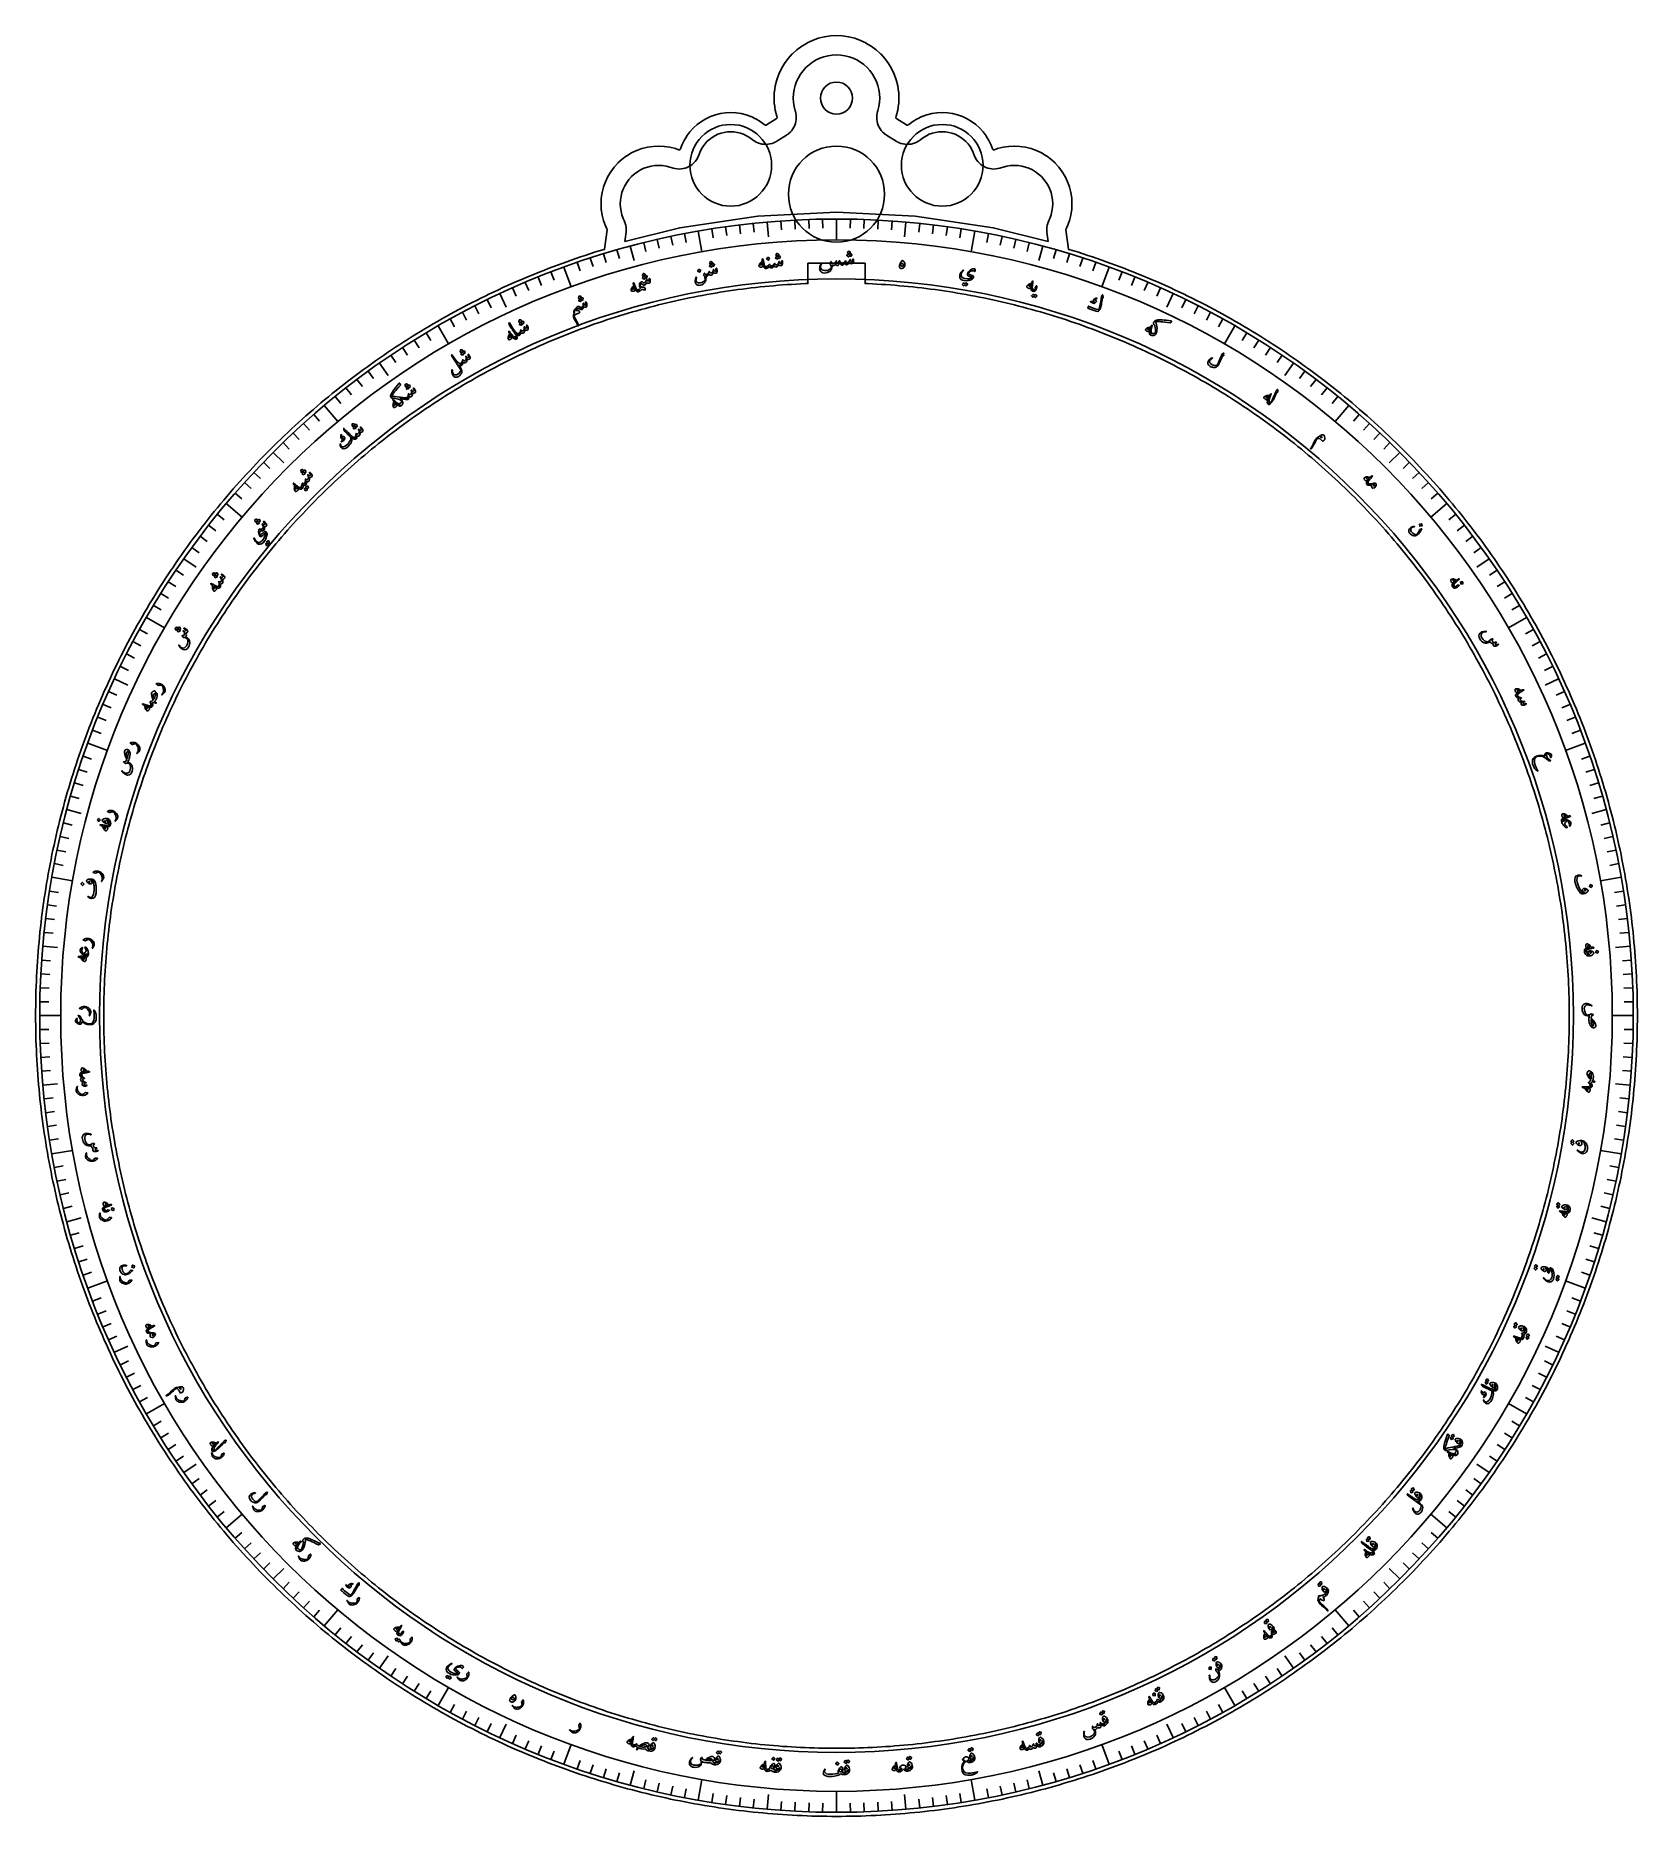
# Model space of a CAD drawing. Header units: millimetres. Extents: x -150 to 150, y -150 to 184.
import ezdxf

# ---------------------------------------------------------------- set-up
doc = ezdxf.new("R2010")
doc.units = ezdxf.units.MM
for name, color, linetype in [('CUT_INNER', 6, 'Continuous'), ('CUT_OUTER', 1, 'Continuous'), ('ENGRAVE', 7, 'Continuous'), ('ENGRAVE_FINE', 8, 'Continuous'), ('TEXT', 5, 'Continuous')]:
    doc.layers.add(name, color=color, linetype=linetype)

msp = doc.modelspace()

# ---------------------------------------------------------------- linework, layer by layer
at = {"layer": 'CUT_INNER'}
msp.add_lwpolyline([(137.2397, 1.6843), (137.2267, 2.5263), (137.2087, 3.3683), (137.1854, 4.2101), (137.157, 5.0518), (137.1234, 5.8933), (137.0847, 6.7345), (137.0408, 7.5755), (136.9917, 8.4163), (136.9375, 9.2567), (136.8781, 10.0967), (136.8136, 10.9364), (136.7439, 11.7757), (136.6691, 12.6145), (136.5891, 13.4529), (136.504, 14.2907), (136.4137, 15.128), (136.3183, 15.9647), (136.2178, 16.8009), (136.1122, 17.6364), (136.0014, 18.4712), (135.8855, 19.3053), (135.7645, 20.1388), (135.6384, 20.9714), (135.5071, 21.8033), (135.3708, 22.6343), (135.2294, 23.4645), (135.0828, 24.2938), (134.9312, 25.1222), (134.7745, 25.9497), (134.6128, 26.7761), (134.446, 27.6016), (134.2741, 28.426), (134.0971, 29.2494), (133.9151, 30.0716), (133.7281, 30.8928), (133.536, 31.7127), (133.3389, 32.5315), (133.1368, 33.349), (132.9297, 34.1653), (132.7175, 34.9803), (132.5004, 35.794), (132.2783, 36.6063), (132.0512, 37.4173), (131.8191, 38.2268), (131.5821, 39.0349), (131.3401, 39.8416), (131.0931, 40.6467), (130.8413, 41.4503), (130.5845, 42.2524), (130.3227, 43.0528), (130.0561, 43.8517), (129.7846, 44.6488), (129.5082, 45.4443), (129.2269, 46.2381), (128.9408, 47.0302), (128.6498, 47.8205), (128.3539, 48.6089), (128.0533, 49.3956), (127.7478, 50.1804), (127.4375, 50.9633), (127.1224, 51.7443), (126.8025, 52.5233), (126.4778, 53.3004), (126.1484, 54.0754), (125.8142, 54.8484), (125.4753, 55.6194), (125.1317, 56.3882), (124.7833, 57.155), (124.4303, 57.9195), (124.0725, 58.6819), (123.7101, 59.4421), (123.3431, 60.2001), (122.9714, 60.9558), (122.595, 61.7092), (122.2141, 62.4602), (121.8285, 63.2089), (121.4384, 63.9553), (121.0437, 64.6992), (120.6444, 65.4407), (120.2406, 66.1797), (119.8323, 66.9163), (119.4194, 67.6503), (119.0021, 68.3817), (118.5803, 69.1106), (118.154, 69.8369), (117.7233, 70.5606), (117.2881, 71.2816), (116.8485, 71.9999), (116.4045, 72.7155), (115.9562, 73.4284), (115.5034, 74.1385), (115.0463, 74.8459), (114.5849, 75.5504), (114.1192, 76.252), (113.6492, 76.9508), (113.1749, 77.6467), (112.6963, 78.3397), (112.2135, 79.0297), (111.7265, 79.7167), (111.2353, 80.4008), (110.7398, 81.0818), (110.2402, 81.7597), (109.7365, 82.4346), (109.2286, 83.1064), (108.7166, 83.775), (108.2005, 84.4405), (107.6804, 85.1029), (107.1562, 85.762), (106.6279, 86.4178), (106.0957, 87.0705), (105.5594, 87.7198), (105.0192, 88.3659), (104.475, 89.0086), (103.9269, 89.648), (103.3749, 90.284), (102.819, 90.9166), (102.2592, 91.5457), (101.6955, 92.1715), (101.1281, 92.7937), (100.5568, 93.4125), (99.9817, 94.0277), (99.4029, 94.6394), (98.8203, 95.2476), (98.2341, 95.8521), (97.6441, 96.4531), (97.0504, 97.0504), (96.4531, 97.6441), (95.8521, 98.2341), (95.2476, 98.8203), (94.6394, 99.4029), (94.0277, 99.9817), (93.4125, 100.5568), (92.7937, 101.1281), (92.1715, 101.6955), (91.5457, 102.2592), (90.9166, 102.819), (90.284, 103.3749), (89.648, 103.9269), (89.0086, 104.475), (88.3659, 105.0192), (87.7198, 105.5594), (87.0705, 106.0957), (86.4178, 106.6279), (85.762, 107.1562), (85.1029, 107.6804), (84.4405, 108.2005), (83.775, 108.7166), (83.1064, 109.2286), (82.4346, 109.7365), (81.7597, 110.2402), (81.0818, 110.7398), (80.4008, 111.2353), (79.7167, 111.7265), (79.0297, 112.2135), (78.3397, 112.6963), (77.6467, 113.1749), (76.9508, 113.6492), (76.252, 114.1192), (75.5504, 114.5849), (74.8459, 115.0463), (74.1385, 115.5034), (73.4284, 115.9562), (72.7155, 116.4045), (71.9999, 116.8485), (71.2816, 117.2881), (70.5606, 117.7233), (69.8369, 118.154), (69.1106, 118.5803), (68.3817, 119.0021), (67.6503, 119.4194), (66.9163, 119.8323), (66.1797, 120.2406), (65.4407, 120.6444), (64.6992, 121.0437), (63.9553, 121.4384), (63.2089, 121.8285), (62.4602, 122.2141), (61.7092, 122.595), (60.9558, 122.9714), (60.2001, 123.3431), (59.4421, 123.7101), (58.6819, 124.0725), (57.9195, 124.4303), (57.155, 124.7833), (56.3882, 125.1317), (55.6194, 125.4753), (54.8484, 125.8142), (54.0754, 126.1484), (53.3004, 126.4778), (52.5233, 126.8025), (51.7443, 127.1224), (50.9633, 127.4375), (50.1804, 127.7478), (49.3956, 128.0533), (48.6089, 128.3539), (47.8205, 128.6498), (47.0302, 128.9408), (46.2381, 129.2269), (45.4443, 129.5082), (44.6488, 129.7846), (43.8517, 130.0561), (43.0528, 130.3227), (42.2524, 130.5845), (41.4503, 130.8413), (40.6467, 131.0931), (39.8416, 131.3401), (39.0349, 131.5821), (38.2268, 131.8191), (37.4173, 132.0512), (36.6063, 132.2783), (35.794, 132.5004), (34.9803, 132.7175), (34.1653, 132.9297), (33.349, 133.1368), (32.5315, 133.3389), (31.7127, 133.536), (30.8928, 133.7281), (30.0716, 133.9151), (29.2494, 134.0971), (28.426, 134.2741), (27.6016, 134.446), (26.7761, 134.6128), (25.9497, 134.7745), (25.1222, 134.9312), (24.2938, 135.0828), (23.4645, 135.2294), (22.6343, 135.3708), (21.8033, 135.5071), (20.9714, 135.6384), (20.1388, 135.7645), (19.3053, 135.8855), (18.4712, 136.0014), (17.6364, 136.1122), (16.8009, 136.2178), (15.9647, 136.3183), (15.128, 136.4137), (14.2907, 136.504), (13.4529, 136.5891), (12.6145, 136.6691), (11.7757, 136.7439), (10.9364, 136.8136), (10.0967, 136.8781), (9.2567, 136.9375), (8.4163, 136.9917), (7.5755, 137.0408), (6.7345, 137.0847), (5.8933, 137.1234), (5.35, 137.1451), (5.35, 140.95), (-5.35, 140.95), (-5.35, 137.1451), (-5.8933, 137.1234), (-6.7345, 137.0847), (-7.5755, 137.0408), (-8.4163, 136.9917), (-9.2567, 136.9375), (-10.0967, 136.8781), (-10.9364, 136.8136), (-11.7757, 136.7439), (-12.6145, 136.6691), (-13.4529, 136.5891), (-14.2907, 136.504), (-15.128, 136.4137), (-15.9647, 136.3183), (-16.8009, 136.2178), (-17.6364, 136.1122), (-18.4712, 136.0014), (-19.3053, 135.8855), (-20.1388, 135.7645), (-20.9714, 135.6384), (-21.8033, 135.5071), (-22.6343, 135.3708), (-23.4645, 135.2294), (-24.2938, 135.0828), (-25.1222, 134.9312), (-25.9497, 134.7745), (-26.7761, 134.6128), (-27.6016, 134.446), (-28.426, 134.2741), (-29.2494, 134.0971), (-30.0716, 133.9151), (-30.8928, 133.7281), (-31.7127, 133.536), (-32.5315, 133.3389), (-33.349, 133.1368), (-34.1653, 132.9297), (-34.9803, 132.7175), (-35.794, 132.5004), (-36.6063, 132.2783), (-37.4173, 132.0512), (-38.2268, 131.8191), (-39.0349, 131.5821), (-39.8416, 131.3401), (-40.6467, 131.0931), (-41.4503, 130.8413), (-42.2524, 130.5845), (-43.0528, 130.3227), (-43.8517, 130.0561), (-44.6488, 129.7846), (-45.4443, 129.5082), (-46.2381, 129.2269), (-47.0302, 128.9408), (-47.8205, 128.6498), (-48.6089, 128.3539), (-49.3956, 128.0533), (-50.1804, 127.7478), (-50.9633, 127.4375), (-51.7443, 127.1224), (-52.5233, 126.8025), (-53.3004, 126.4778), (-54.0754, 126.1484), (-54.8484, 125.8142), (-55.6194, 125.4753), (-56.3882, 125.1317), (-57.155, 124.7833), (-57.9195, 124.4303), (-58.6819, 124.0725), (-59.4421, 123.7101), (-60.2001, 123.3431), (-60.9558, 122.9714), (-61.7092, 122.595), (-62.4602, 122.2141), (-63.2089, 121.8285), (-63.9553, 121.4384), (-64.6992, 121.0437), (-65.4407, 120.6444), (-66.1797, 120.2406), (-66.9163, 119.8323), (-67.6503, 119.4194), (-68.3817, 119.0021), (-69.1106, 118.5803), (-69.8369, 118.154), (-70.5606, 117.7233), (-71.2816, 117.2881), (-71.9999, 116.8485), (-72.7155, 116.4045), (-73.4284, 115.9562), (-74.1385, 115.5034), (-74.8459, 115.0463), (-75.5504, 114.5849), (-76.252, 114.1192), (-76.9508, 113.6492), (-77.6467, 113.1749), (-78.3397, 112.6963), (-79.0297, 112.2135), (-79.7167, 111.7265), (-80.4008, 111.2353), (-81.0818, 110.7398), (-81.7597, 110.2402), (-82.4346, 109.7365), (-83.1064, 109.2286), (-83.775, 108.7166), (-84.4405, 108.2005), (-85.1029, 107.6804), (-85.762, 107.1562), (-86.4178, 106.6279), (-87.0705, 106.0957), (-87.7198, 105.5594), (-88.3659, 105.0192), (-89.0086, 104.475), (-89.648, 103.9269), (-90.284, 103.3749), (-90.9166, 102.819), (-91.5457, 102.2592), (-92.1715, 101.6955), (-92.7937, 101.1281), (-93.4125, 100.5568), (-94.0277, 99.9817), (-94.6394, 99.4029), (-95.2476, 98.8203), (-95.8521, 98.2341), (-96.4531, 97.6441), (-97.0504, 97.0504), (-97.6441, 96.4531), (-98.2341, 95.8521), (-98.8203, 95.2476), (-99.4029, 94.6394), (-99.9817, 94.0277), (-100.5568, 93.4125), (-101.1281, 92.7937), (-101.6955, 92.1715), (-102.2592, 91.5457), (-102.819, 90.9166), (-103.3749, 90.284), (-103.9269, 89.648), (-104.475, 89.0086), (-105.0192, 88.3659), (-105.5594, 87.7198), (-106.0957, 87.0705), (-106.6279, 86.4178), (-107.1562, 85.762), (-107.6804, 85.1029), (-108.2005, 84.4405), (-108.7166, 83.775), (-109.2286, 83.1064), (-109.7365, 82.4346), (-110.2402, 81.7597), (-110.7398, 81.0818), (-111.2353, 80.4008), (-111.7265, 79.7167), (-112.2135, 79.0297), (-112.6963, 78.3397), (-113.1749, 77.6467), (-113.6492, 76.9508), (-114.1192, 76.252), (-114.5849, 75.5504), (-115.0463, 74.8459), (-115.5034, 74.1385), (-115.9562, 73.4284), (-116.4045, 72.7155), (-116.8485, 71.9999), (-117.2881, 71.2816), (-117.7233, 70.5606), (-118.154, 69.8369), (-118.5803, 69.1106), (-119.0021, 68.3817), (-119.4194, 67.6503), (-119.8323, 66.9163), (-120.2406, 66.1797), (-120.6444, 65.4407), (-121.0437, 64.6992), (-121.4384, 63.9553), (-121.8285, 63.2089), (-122.2141, 62.4602), (-122.595, 61.7092), (-122.9714, 60.9558), (-123.3431, 60.2001), (-123.7101, 59.4421), (-124.0725, 58.6819), (-124.4303, 57.9195), (-124.7833, 57.155), (-125.1317, 56.3882), (-125.4753, 55.6194), (-125.8142, 54.8484), (-126.1484, 54.0754), (-126.4778, 53.3004), (-126.8025, 52.5233), (-127.1224, 51.7443), (-127.4375, 50.9633), (-127.7478, 50.1804), (-128.0533, 49.3956), (-128.3539, 48.6089), (-128.6498, 47.8205), (-128.9408, 47.0302), (-129.2269, 46.2381), (-129.5082, 45.4443), (-129.7846, 44.6488), (-130.0561, 43.8517), (-130.3227, 43.0528), (-130.5845, 42.2524), (-130.8413, 41.4503), (-131.0931, 40.6467), (-131.3401, 39.8416), (-131.5821, 39.0349), (-131.8191, 38.2268), (-132.0512, 37.4173), (-132.2783, 36.6063), (-132.5004, 35.794), (-132.7175, 34.9803), (-132.9297, 34.1653), (-133.1368, 33.349), (-133.3389, 32.5315), (-133.536, 31.7127), (-133.7281, 30.8928), (-133.9151, 30.0716), (-134.0971, 29.2494), (-134.2741, 28.426), (-134.446, 27.6016), (-134.6128, 26.7761), (-134.7745, 25.9497), (-134.9312, 25.1222), (-135.0828, 24.2938), (-135.2294, 23.4645), (-135.3708, 22.6343), (-135.5071, 21.8033), (-135.6384, 20.9714), (-135.7645, 20.1388), (-135.8855, 19.3053), (-136.0014, 18.4712), (-136.1122, 17.6364), (-136.2178, 16.8009), (-136.3183, 15.9647), (-136.4137, 15.128), (-136.504, 14.2907), (-136.5891, 13.4529), (-136.6691, 12.6145), (-136.7439, 11.7757), (-136.8136, 10.9364), (-136.8781, 10.0967), (-136.9375, 9.2567), (-136.9917, 8.4163), (-137.0408, 7.5755), (-137.0847, 6.7345), (-137.1234, 5.8933), (-137.157, 5.0518), (-137.1854, 4.2101), (-137.2087, 3.3683), (-137.2267, 2.5263), (-137.2397, 1.6843), (-137.2474, 0.8422), (-137.25, 0), (-137.2474, -0.8422), (-137.2397, -1.6843), (-137.2267, -2.5263), (-137.2087, -3.3683), (-137.1854, -4.2101), (-137.157, -5.0518), (-137.1234, -5.8933), (-137.0847, -6.7345), (-137.0408, -7.5755), (-136.9917, -8.4163), (-136.9375, -9.2567), (-136.8781, -10.0967), (-136.8136, -10.9364), (-136.7439, -11.7757), (-136.6691, -12.6145), (-136.5891, -13.4529), (-136.504, -14.2907), (-136.4137, -15.128), (-136.3183, -15.9647), (-136.2178, -16.8009), (-136.1122, -17.6364), (-136.0014, -18.4712), (-135.8855, -19.3053), (-135.7645, -20.1388), (-135.6384, -20.9714), (-135.5071, -21.8033), (-135.3708, -22.6343), (-135.2294, -23.4645), (-135.0828, -24.2938), (-134.9312, -25.1222), (-134.7745, -25.9497), (-134.6128, -26.7761), (-134.446, -27.6016), (-134.2741, -28.426), (-134.0971, -29.2494), (-133.9151, -30.0716), (-133.7281, -30.8928), (-133.536, -31.7127), (-133.3389, -32.5315), (-133.1368, -33.349), (-132.9297, -34.1653), (-132.7175, -34.9803), (-132.5004, -35.794), (-132.2783, -36.6063), (-132.0512, -37.4173), (-131.8191, -38.2268), (-131.5821, -39.0349), (-131.3401, -39.8416), (-131.0931, -40.6467), (-130.8413, -41.4503), (-130.5845, -42.2524), (-130.3227, -43.0528), (-130.0561, -43.8517), (-129.7846, -44.6488), (-129.5082, -45.4443), (-129.2269, -46.2381), (-128.9408, -47.0302), (-128.6498, -47.8205), (-128.3539, -48.6089), (-128.0533, -49.3956), (-127.7478, -50.1804), (-127.4375, -50.9633), (-127.1224, -51.7443), (-126.8025, -52.5233), (-126.4778, -53.3004), (-126.1484, -54.0754), (-125.8142, -54.8484), (-125.4753, -55.6194), (-125.1317, -56.3882), (-124.7833, -57.155), (-124.4303, -57.9195), (-124.0725, -58.6819), (-123.7101, -59.4421), (-123.3431, -60.2001), (-122.9714, -60.9558), (-122.595, -61.7092), (-122.2141, -62.4602), (-121.8285, -63.2089), (-121.4384, -63.9553), (-121.0437, -64.6992), (-120.6444, -65.4407), (-120.2406, -66.1797), (-119.8323, -66.9163), (-119.4194, -67.6503), (-119.0021, -68.3817), (-118.5803, -69.1106), (-118.154, -69.8369), (-117.7233, -70.5606), (-117.2881, -71.2816), (-116.8485, -71.9999), (-116.4045, -72.7155), (-115.9562, -73.4284), (-115.5034, -74.1385), (-115.0463, -74.8459), (-114.5849, -75.5504), (-114.1192, -76.252), (-113.6492, -76.9508), (-113.1749, -77.6467), (-112.6963, -78.3397), (-112.2135, -79.0297), (-111.7265, -79.7167), (-111.2353, -80.4008), (-110.7398, -81.0818), (-110.2402, -81.7597), (-109.7365, -82.4346), (-109.2286, -83.1064), (-108.7166, -83.775), (-108.2005, -84.4405), (-107.6804, -85.1029), (-107.1562, -85.762), (-106.6279, -86.4178), (-106.0957, -87.0705), (-105.5594, -87.7198), (-105.0192, -88.3659), (-104.475, -89.0086), (-103.9269, -89.648), (-103.3749, -90.284), (-102.819, -90.9166), (-102.2592, -91.5457), (-101.6955, -92.1715), (-101.1281, -92.7937), (-100.5568, -93.4125), (-99.9817, -94.0277), (-99.4029, -94.6394), (-98.8203, -95.2476), (-98.2341, -95.8521), (-97.6441, -96.4531), (-97.0504, -97.0504), (-96.4531, -97.6441), (-95.8521, -98.2341), (-95.2476, -98.8203), (-94.6394, -99.4029), (-94.0277, -99.9817), (-93.4125, -100.5568), (-92.7937, -101.1281), (-92.1715, -101.6955), (-91.5457, -102.2592), (-90.9166, -102.819), (-90.284, -103.3749), (-89.648, -103.9269), (-89.0086, -104.475), (-88.3659, -105.0192), (-87.7198, -105.5594), (-87.0705, -106.0957), (-86.4178, -106.6279), (-85.762, -107.1562), (-85.1029, -107.6804), (-84.4405, -108.2005), (-83.775, -108.7166), (-83.1064, -109.2286), (-82.4346, -109.7365), (-81.7597, -110.2402), (-81.0818, -110.7398), (-80.4008, -111.2353), (-79.7167, -111.7265), (-79.0297, -112.2135), (-78.3397, -112.6963), (-77.6467, -113.1749), (-76.9508, -113.6492), (-76.252, -114.1192), (-75.5504, -114.5849), (-74.8459, -115.0463), (-74.1385, -115.5034), (-73.4284, -115.9562), (-72.7155, -116.4045), (-71.9999, -116.8485), (-71.2816, -117.2881), (-70.5606, -117.7233), (-69.8369, -118.154), (-69.1106, -118.5803), (-68.3817, -119.0021), (-67.6503, -119.4194), (-66.9163, -119.8323), (-66.1797, -120.2406), (-65.4407, -120.6444), (-64.6992, -121.0437), (-63.9553, -121.4384), (-63.2089, -121.8285), (-62.4602, -122.2141), (-61.7092, -122.595), (-60.9558, -122.9714), (-60.2001, -123.3431), (-59.4421, -123.7101), (-58.6819, -124.0725), (-57.9195, -124.4303), (-57.155, -124.7833), (-56.3882, -125.1317), (-55.6194, -125.4753), (-54.8484, -125.8142), (-54.0754, -126.1484), (-53.3004, -126.4778), (-52.5233, -126.8025), (-51.7443, -127.1224), (-50.9633, -127.4375), (-50.1804, -127.7478), (-49.3956, -128.0533), (-48.6089, -128.3539), (-47.8205, -128.6498), (-47.0302, -128.9408), (-46.2381, -129.2269), (-45.4443, -129.5082), (-44.6488, -129.7846), (-43.8517, -130.0561), (-43.0528, -130.3227), (-42.2524, -130.5845), (-41.4503, -130.8413), (-40.6467, -131.0931), (-39.8416, -131.3401), (-39.0349, -131.5821), (-38.2268, -131.8191), (-37.4173, -132.0512), (-36.6063, -132.2783), (-35.794, -132.5004), (-34.9803, -132.7175), (-34.1653, -132.9297), (-33.349, -133.1368), (-32.5315, -133.3389), (-31.7127, -133.536), (-30.8928, -133.7281), (-30.0716, -133.9151), (-29.2494, -134.0971), (-28.426, -134.2741), (-27.6016, -134.446), (-26.7761, -134.6128), (-25.9497, -134.7745), (-25.1222, -134.9312), (-24.2938, -135.0828), (-23.4645, -135.2294), (-22.6343, -135.3708), (-21.8033, -135.5071), (-20.9714, -135.6384), (-20.1388, -135.7645), (-19.3053, -135.8855), (-18.4712, -136.0014), (-17.6364, -136.1122), (-16.8009, -136.2178), (-15.9647, -136.3183), (-15.128, -136.4137), (-14.2907, -136.504), (-13.4529, -136.5891), (-12.6145, -136.6691), (-11.7757, -136.7439), (-10.9364, -136.8136), (-10.0967, -136.8781), (-9.2567, -136.9375), (-8.4163, -136.9917), (-7.5755, -137.0408), (-6.7345, -137.0847), (-5.8933, -137.1234), (-5.0518, -137.157), (-4.2101, -137.1854), (-3.3683, -137.2087), (-2.5263, -137.2267), (-1.6843, -137.2397), (-0.8422, -137.2474), (0, -137.25), (0.8422, -137.2474), (1.6843, -137.2397), (2.5263, -137.2267), (3.3683, -137.2087), (4.2101, -137.1854), (5.0518, -137.157), (5.8933, -137.1234), (6.7345, -137.0847), (7.5755, -137.0408), (8.4163, -136.9917), (9.2567, -136.9375), (10.0967, -136.8781), (10.9364, -136.8136), (11.7757, -136.7439), (12.6145, -136.6691), (13.4529, -136.5891), (14.2907, -136.504), (15.128, -136.4137), (15.9647, -136.3183), (16.8009, -136.2178), (17.6364, -136.1122), (18.4712, -136.0014), (19.3053, -135.8855), (20.1388, -135.7645), (20.9714, -135.6384), (21.8033, -135.5071), (22.6343, -135.3708), (23.4645, -135.2294), (24.2938, -135.0828), (25.1222, -134.9312), (25.9497, -134.7745), (26.7761, -134.6128), (27.6016, -134.446), (28.426, -134.2741), (29.2494, -134.0971), (30.0716, -133.9151), (30.8928, -133.7281), (31.7127, -133.536), (32.5315, -133.3389), (33.349, -133.1368), (34.1653, -132.9297), (34.9803, -132.7175), (35.794, -132.5004), (36.6063, -132.2783), (37.4173, -132.0512), (38.2268, -131.8191), (39.0349, -131.5821), (39.8416, -131.3401), (40.6467, -131.0931), (41.4503, -130.8413), (42.2524, -130.5845), (43.0528, -130.3227), (43.8517, -130.0561), (44.6488, -129.7846), (45.4443, -129.5082), (46.2381, -129.2269), (47.0302, -128.9408), (47.8205, -128.6498), (48.6089, -128.3539), (49.3956, -128.0533), (50.1804, -127.7478), (50.9633, -127.4375), (51.7443, -127.1224), (52.5233, -126.8025), (53.3004, -126.4778), (54.0754, -126.1484), (54.8484, -125.8142), (55.6194, -125.4753), (56.3882, -125.1317), (57.155, -124.7833), (57.9195, -124.4303), (58.6819, -124.0725), (59.4421, -123.7101), (60.2001, -123.3431), (60.9558, -122.9714), (61.7092, -122.595), (62.4602, -122.2141), (63.2089, -121.8285), (63.9553, -121.4384), (64.6992, -121.0437), (65.4407, -120.6444), (66.1797, -120.2406), (66.9163, -119.8323), (67.6503, -119.4194), (68.3817, -119.0021), (69.1106, -118.5803), (69.8369, -118.154), (70.5606, -117.7233), (71.2816, -117.2881), (71.9999, -116.8485), (72.7155, -116.4045), (73.4284, -115.9562), (74.1385, -115.5034), (74.8459, -115.0463), (75.5504, -114.5849), (76.252, -114.1192), (76.9508, -113.6492), (77.6467, -113.1749), (78.3397, -112.6963), (79.0297, -112.2135), (79.7167, -111.7265), (80.4008, -111.2353), (81.0818, -110.7398), (81.7597, -110.2402), (82.4346, -109.7365), (83.1064, -109.2286), (83.775, -108.7166), (84.4405, -108.2005), (85.1029, -107.6804), (85.762, -107.1562), (86.4178, -106.6279), (87.0705, -106.0957), (87.7198, -105.5594), (88.3659, -105.0192), (89.0086, -104.475), (89.648, -103.9269), (90.284, -103.3749), (90.9166, -102.819), (91.5457, -102.2592), (92.1715, -101.6955), (92.7937, -101.1281), (93.4125, -100.5568), (94.0277, -99.9817), (94.6394, -99.4029), (95.2476, -98.8203), (95.8521, -98.2341), (96.4531, -97.6441), (97.0504, -97.0504), (97.6441, -96.4531), (98.2341, -95.8521), (98.8203, -95.2476), (99.4029, -94.6394), (99.9817, -94.0277), (100.5568, -93.4125), (101.1281, -92.7937), (101.6955, -92.1715), (102.2592, -91.5457), (102.819, -90.9166), (103.3749, -90.284), (103.9269, -89.648), (104.475, -89.0086), (105.0192, -88.3659), (105.5594, -87.7198), (106.0957, -87.0705), (106.6279, -86.4178), (107.1562, -85.762), (107.6804, -85.1029), (108.2005, -84.4405), (108.7166, -83.775), (109.2286, -83.1064), (109.7365, -82.4346), (110.2402, -81.7597), (110.7398, -81.0818), (111.2353, -80.4008), (111.7265, -79.7167), (112.2135, -79.0297), (112.6963, -78.3397), (113.1749, -77.6467), (113.6492, -76.9508), (114.1192, -76.252), (114.5849, -75.5504), (115.0463, -74.8459), (115.5034, -74.1385), (115.9562, -73.4284), (116.4045, -72.7155), (116.8485, -71.9999), (117.2881, -71.2816), (117.7233, -70.5606), (118.154, -69.8369), (118.5803, -69.1106), (119.0021, -68.3817), (119.4194, -67.6503), (119.8323, -66.9163), (120.2406, -66.1797), (120.6444, -65.4407), (121.0437, -64.6992), (121.4384, -63.9553), (121.8285, -63.2089), (122.2141, -62.4602), (122.595, -61.7092), (122.9714, -60.9558), (123.3431, -60.2001), (123.7101, -59.4421), (124.0725, -58.6819), (124.4303, -57.9195), (124.7833, -57.155), (125.1317, -56.3882), (125.4753, -55.6194), (125.8142, -54.8484), (126.1484, -54.0754), (126.4778, -53.3004), (126.8025, -52.5233), (127.1224, -51.7443), (127.4375, -50.9633), (127.7478, -50.1804), (128.0533, -49.3956), (128.3539, -48.6089), (128.6498, -47.8205), (128.9408, -47.0302), (129.2269, -46.2381), (129.5082, -45.4443), (129.7846, -44.6488), (130.0561, -43.8517), (130.3227, -43.0528), (130.5845, -42.2524), (130.8413, -41.4503), (131.0931, -40.6467), (131.3401, -39.8416), (131.5821, -39.0349), (131.8191, -38.2268), (132.0512, -37.4173), (132.2783, -36.6063), (132.5004, -35.794), (132.7175, -34.9803), (132.9297, -34.1653), (133.1368, -33.349), (133.3389, -32.5315), (133.536, -31.7127), (133.7281, -30.8928), (133.9151, -30.0716), (134.0971, -29.2494), (134.2741, -28.426), (134.446, -27.6016), (134.6128, -26.7761), (134.7745, -25.9497), (134.9312, -25.1222), (135.0828, -24.2938), (135.2294, -23.4645), (135.3708, -22.6343), (135.5071, -21.8033), (135.6384, -20.9714), (135.7645, -20.1388), (135.8855, -19.3053), (136.0014, -18.4712), (136.1122, -17.6364), (136.2178, -16.8009), (136.3183, -15.9647), (136.4137, -15.128), (136.504, -14.2907), (136.5891, -13.4529), (136.6691, -12.6145), (136.7439, -11.7757), (136.8136, -10.9364), (136.8781, -10.0967), (136.9375, -9.2567), (136.9917, -8.4163), (137.0408, -7.5755), (137.0847, -6.7345), (137.1234, -5.8933), (137.157, -5.0518), (137.1854, -4.2101), (137.2087, -3.3683), (137.2267, -2.5263), (137.2397, -1.6843), (137.2474, -0.8422), (137.25, 0), (137.2474, 0.8422)], close=True, dxfattribs=at)
for centre, radius in [((0, 171.8909), 3), ((-19.8, 159.2909), 7.65), ((19.8, 159.2909), 7.65), ((0, 153.8909), 9)]:
    msp.add_circle(centre, radius, dxfattribs=at)
at = {"layer": 'CUT_OUTER'}
msp.add_lwpolyline([(149.9746, -2.761), (149.9548, -3.6812), (149.9294, -4.6012), (149.8984, -5.5211), (149.8617, -6.4407), (149.8193, -7.3602), (149.7713, -8.2793), (149.7177, -9.1981), (149.6585, -10.1166), (149.5936, -11.0347), (149.523, -11.9524), (149.4469, -12.8696), (149.3651, -13.7863), (149.2777, -14.7026), (149.1847, -15.6182), (149.086, -16.5333), (148.9818, -17.4478), (148.8719, -18.3616), (148.7565, -19.2747), (148.6354, -20.1871), (148.5087, -21.0987), (148.3765, -22.0096), (148.2386, -22.9196), (148.0952, -23.8287), (147.9462, -24.737), (147.7916, -25.6443), (147.6315, -26.5506), (147.4658, -27.456), (147.2946, -28.3603), (147.1178, -29.2635), (146.9355, -30.1657), (146.7476, -31.0667), (146.5542, -31.9665), (146.3553, -32.8652), (146.1509, -33.7626), (145.941, -34.6587), (145.7256, -35.5535), (145.5047, -36.447), (145.2783, -37.3391), (145.0465, -38.2298), (144.8092, -39.1191), (144.5664, -40.0069), (144.3182, -40.8932), (144.0646, -41.778), (143.8055, -42.6611), (143.5411, -43.5427), (143.2712, -44.4226), (142.9959, -45.3009), (142.7153, -46.1774), (142.4292, -47.0523), (142.1378, -47.9253), (141.8411, -48.7965), (141.539, -49.6659), (141.2316, -50.5335), (140.9189, -51.3991), (140.6009, -52.2628), (140.2775, -53.1245), (139.9489, -53.9843), (139.615, -54.8419), (139.2759, -55.6976), (138.9315, -56.5511), (138.5819, -57.4025), (138.2271, -58.2518), (137.8671, -59.0988), (137.5019, -59.9436), (137.1315, -60.7862), (136.7559, -61.6265), (136.3752, -62.4644), (135.9894, -63.3), (135.5984, -64.1333), (135.2023, -64.9641), (134.8012, -65.7924), (134.3949, -66.6183), (133.9836, -67.4417), (133.5673, -68.2625), (133.1459, -69.0808), (132.7196, -69.8965), (132.2882, -70.7095), (131.8518, -71.5199), (131.4105, -72.3276), (130.9642, -73.1325), (130.513, -73.9347), (130.0569, -74.7342), (129.5959, -75.5308), (129.13, -76.3245), (128.6593, -77.1154), (128.1837, -77.9034), (127.7033, -78.6885), (127.2181, -79.4705), (126.728, -80.2496), (126.2332, -81.0257), (125.7337, -81.7987), (125.2294, -82.5687), (124.7204, -83.3355), (124.2068, -84.0992), (123.6884, -84.8598), (123.1654, -85.6171), (122.6377, -86.3712), (122.1054, -87.1221), (121.5686, -87.8697), (121.0271, -88.614), (120.4811, -89.3549), (119.9306, -90.0925), (119.3755, -90.8267), (118.816, -91.5574), (118.252, -92.2847), (117.6835, -93.0086), (117.1106, -93.7289), (116.5333, -94.4457), (115.9516, -95.159), (115.3655, -95.8687), (114.7751, -96.5747), (114.1804, -97.2772), (113.5813, -97.9759), (112.978, -98.671), (112.3705, -99.3624), (111.7587, -100.05), (111.1427, -100.7338), (110.5225, -101.4139), (109.8981, -102.0901), (109.2697, -102.7626), (108.6371, -103.4311), (108.0004, -104.0957), (107.3596, -104.7564), (106.7148, -105.4132), (106.066, -106.066), (105.4132, -106.7148), (104.7564, -107.3596), (104.0957, -108.0004), (103.4311, -108.6371), (102.7626, -109.2697), (102.0901, -109.8981), (101.4139, -110.5225), (100.7338, -111.1427), (100.05, -111.7587), (99.3624, -112.3705), (98.671, -112.978), (97.9759, -113.5813), (97.2772, -114.1804), (96.5747, -114.7751), (95.8687, -115.3655), (95.159, -115.9516), (94.4457, -116.5333), (93.7289, -117.1106), (93.0086, -117.6835), (92.2847, -118.252), (91.5574, -118.816), (90.8267, -119.3755), (90.0925, -119.9306), (89.3549, -120.4811), (88.614, -121.0271), (87.8697, -121.5686), (87.1221, -122.1054), (86.3712, -122.6377), (85.6171, -123.1654), (84.8598, -123.6884), (84.0992, -124.2068), (83.3355, -124.7204), (82.5687, -125.2294), (81.7987, -125.7337), (81.0257, -126.2332), (80.2496, -126.728), (79.4705, -127.2181), (78.6885, -127.7033), (77.9034, -128.1837), (77.1154, -128.6593), (76.3245, -129.13), (75.5308, -129.5959), (74.7342, -130.0569), (73.9347, -130.513), (73.1325, -130.9642), (72.3276, -131.4105), (71.5199, -131.8518), (70.7095, -132.2882), (69.8965, -132.7196), (69.0808, -133.1459), (68.2625, -133.5673), (67.4417, -133.9836), (66.6183, -134.3949), (65.7924, -134.8012), (64.9641, -135.2023), (64.1333, -135.5984), (63.3, -135.9894), (62.4644, -136.3752), (61.6265, -136.7559), (60.7862, -137.1315), (59.9436, -137.5019), (59.0988, -137.8671), (58.2518, -138.2271), (57.4025, -138.5819), (56.5511, -138.9315), (55.6976, -139.2759), (54.8419, -139.615), (53.9843, -139.9489), (53.1245, -140.2775), (52.2628, -140.6009), (51.3991, -140.9189), (50.5335, -141.2316), (49.6659, -141.539), (48.7965, -141.8411), (47.9253, -142.1378), (47.0523, -142.4292), (46.1774, -142.7153), (45.3009, -142.9959), (44.4226, -143.2712), (43.5427, -143.5411), (42.6611, -143.8055), (41.778, -144.0646), (40.8932, -144.3182), (40.0069, -144.5664), (39.1191, -144.8092), (38.2298, -145.0465), (37.3391, -145.2783), (36.447, -145.5047), (35.5535, -145.7256), (34.6587, -145.941), (33.7626, -146.1509), (32.8652, -146.3553), (31.9665, -146.5542), (31.0667, -146.7476), (30.1657, -146.9355), (29.2635, -147.1178), (28.3603, -147.2946), (27.456, -147.4658), (26.5506, -147.6315), (25.6443, -147.7916), (24.737, -147.9462), (23.8287, -148.0952), (22.9196, -148.2386), (22.0096, -148.3765), (21.0987, -148.5087), (20.1871, -148.6354), (19.2747, -148.7565), (18.3616, -148.8719), (17.4478, -148.9818), (16.5333, -149.086), (15.6182, -149.1847), (14.7026, -149.2777), (13.7863, -149.3651), (12.8696, -149.4469), (11.9524, -149.523), (11.0347, -149.5936), (10.1166, -149.6585), (9.1981, -149.7177), (8.2793, -149.7713), (7.3602, -149.8193), (6.4407, -149.8617), (5.5211, -149.8984), (4.6012, -149.9294), (3.6812, -149.9548), (2.761, -149.9746), (1.8407, -149.9887), (0.9204, -149.9972), (0, -150), (-0.9204, -149.9972), (-1.8407, -149.9887), (-2.761, -149.9746), (-3.6812, -149.9548), (-4.6012, -149.9294), (-5.5211, -149.8984), (-6.4407, -149.8617), (-7.3602, -149.8193), (-8.2793, -149.7713), (-9.1981, -149.7177), (-10.1166, -149.6585), (-11.0347, -149.5936), (-11.9524, -149.523), (-12.8696, -149.4469), (-13.7863, -149.3651), (-14.7026, -149.2777), (-15.6182, -149.1847), (-16.5333, -149.086), (-17.4478, -148.9818), (-18.3616, -148.8719), (-19.2747, -148.7565), (-20.1871, -148.6354), (-21.0987, -148.5087), (-22.0096, -148.3765), (-22.9196, -148.2386), (-23.8287, -148.0952), (-24.737, -147.9462), (-25.6443, -147.7916), (-26.5506, -147.6315), (-27.456, -147.4658), (-28.3603, -147.2946), (-29.2635, -147.1178), (-30.1657, -146.9355), (-31.0667, -146.7476), (-31.9665, -146.5542), (-32.8652, -146.3553), (-33.7626, -146.1509), (-34.6587, -145.941), (-35.5535, -145.7256), (-36.447, -145.5047), (-37.3391, -145.2783), (-38.2298, -145.0465), (-39.1191, -144.8092), (-40.0069, -144.5664), (-40.8932, -144.3182), (-41.778, -144.0646), (-42.6611, -143.8055), (-43.5427, -143.5411), (-44.4226, -143.2712), (-45.3009, -142.9959), (-46.1774, -142.7153), (-47.0523, -142.4292), (-47.9253, -142.1378), (-48.7965, -141.8411), (-49.6659, -141.539), (-50.5335, -141.2316), (-51.3991, -140.9189), (-52.2628, -140.6009), (-53.1245, -140.2775), (-53.9843, -139.9489), (-54.8419, -139.615), (-55.6976, -139.2759), (-56.5511, -138.9315), (-57.4025, -138.5819), (-58.2518, -138.2271), (-59.0988, -137.8671), (-59.9436, -137.5019), (-60.7862, -137.1315), (-61.6265, -136.7559), (-62.4644, -136.3752), (-63.3, -135.9894), (-64.1333, -135.5984), (-64.9641, -135.2023), (-65.7924, -134.8012), (-66.6183, -134.3949), (-67.4417, -133.9836), (-68.2625, -133.5673), (-69.0808, -133.1459), (-69.8965, -132.7196), (-70.7095, -132.2882), (-71.5199, -131.8518), (-72.3276, -131.4105), (-73.1325, -130.9642), (-73.9347, -130.513), (-74.7342, -130.0569), (-75.5308, -129.5959), (-76.3245, -129.13), (-77.1154, -128.6593), (-77.9034, -128.1837), (-78.6885, -127.7033), (-79.4705, -127.2181), (-80.2496, -126.728), (-81.0257, -126.2332), (-81.7987, -125.7337), (-82.5687, -125.2294), (-83.3355, -124.7204), (-84.0992, -124.2068), (-84.8598, -123.6884), (-85.6171, -123.1654), (-86.3712, -122.6377), (-87.1221, -122.1054), (-87.8697, -121.5686), (-88.614, -121.0271), (-89.3549, -120.4811), (-90.0925, -119.9306), (-90.8267, -119.3755), (-91.5574, -118.816), (-92.2847, -118.252), (-93.0086, -117.6835), (-93.7289, -117.1106), (-94.4457, -116.5333), (-95.159, -115.9516), (-95.8687, -115.3655), (-96.5747, -114.7751), (-97.2772, -114.1804), (-97.9759, -113.5813), (-98.671, -112.978), (-99.3624, -112.3705), (-100.05, -111.7587), (-100.7338, -111.1427), (-101.4139, -110.5225), (-102.0901, -109.8981), (-102.7626, -109.2697), (-103.4311, -108.6371), (-104.0957, -108.0004), (-104.7564, -107.3596), (-105.4132, -106.7148), (-106.066, -106.066), (-106.7148, -105.4132), (-107.3596, -104.7564), (-108.0004, -104.0957), (-108.6371, -103.4311), (-109.2697, -102.7626), (-109.8981, -102.0901), (-110.5225, -101.4139), (-111.1427, -100.7338), (-111.7587, -100.05), (-112.3705, -99.3624), (-112.978, -98.671), (-113.5813, -97.9759), (-114.1804, -97.2772), (-114.7751, -96.5747), (-115.3655, -95.8687), (-115.9516, -95.159), (-116.5333, -94.4457), (-117.1106, -93.7289), (-117.6835, -93.0086), (-118.252, -92.2847), (-118.816, -91.5574), (-119.3755, -90.8267), (-119.9306, -90.0925), (-120.4811, -89.3549), (-121.0271, -88.614), (-121.5686, -87.8697), (-122.1054, -87.1221), (-122.6377, -86.3712), (-123.1654, -85.6171), (-123.6884, -84.8598), (-124.2068, -84.0992), (-124.7204, -83.3355), (-125.2294, -82.5687), (-125.7337, -81.7987), (-126.2332, -81.0257), (-126.728, -80.2496), (-127.2181, -79.4705), (-127.7033, -78.6885), (-128.1837, -77.9034), (-128.6593, -77.1154), (-129.13, -76.3245), (-129.5959, -75.5308), (-130.0569, -74.7342), (-130.513, -73.9347), (-130.9642, -73.1325), (-131.4105, -72.3276), (-131.8518, -71.5199), (-132.2882, -70.7095), (-132.7196, -69.8965), (-133.1459, -69.0808), (-133.5673, -68.2625), (-133.9836, -67.4417), (-134.3949, -66.6183), (-134.8012, -65.7924), (-135.2023, -64.9641), (-135.5984, -64.1333), (-135.9894, -63.3), (-136.3752, -62.4644), (-136.7559, -61.6265), (-137.1315, -60.7862), (-137.5019, -59.9436), (-137.8671, -59.0988), (-138.2271, -58.2518), (-138.5819, -57.4025), (-138.9315, -56.5511), (-139.2759, -55.6976), (-139.615, -54.8419), (-139.9489, -53.9843), (-140.2775, -53.1245), (-140.6009, -52.2628), (-140.9189, -51.3991), (-141.2316, -50.5335), (-141.539, -49.6659), (-141.8411, -48.7965), (-142.1378, -47.9253), (-142.4292, -47.0523), (-142.7153, -46.1774), (-142.9959, -45.3009), (-143.2712, -44.4226), (-143.5411, -43.5427), (-143.8055, -42.6611), (-144.0646, -41.778), (-144.3182, -40.8932), (-144.5664, -40.0069), (-144.8092, -39.1191), (-145.0465, -38.2298), (-145.2783, -37.3391), (-145.5047, -36.447), (-145.7256, -35.5535), (-145.941, -34.6587), (-146.1509, -33.7626), (-146.3553, -32.8652), (-146.5542, -31.9665), (-146.7476, -31.0667), (-146.9355, -30.1657), (-147.1178, -29.2635), (-147.2946, -28.3603), (-147.4658, -27.456), (-147.6315, -26.5506), (-147.7916, -25.6443), (-147.9462, -24.737), (-148.0952, -23.8287), (-148.2386, -22.9196), (-148.3765, -22.0096), (-148.5087, -21.0987), (-148.6354, -20.1871), (-148.7565, -19.2747), (-148.8719, -18.3616), (-148.9818, -17.4478), (-149.086, -16.5333), (-149.1847, -15.6182), (-149.2777, -14.7026), (-149.3651, -13.7863), (-149.4469, -12.8696), (-149.523, -11.9524), (-149.5936, -11.0347), (-149.6585, -10.1166), (-149.7177, -9.1981), (-149.7713, -8.2793), (-149.8193, -7.3602), (-149.8617, -6.4407), (-149.8984, -5.5211), (-149.9294, -4.6012), (-149.9548, -3.6812), (-149.9746, -2.761), (-149.9887, -1.8407), (-149.9972, -0.9204), (-150, 0), (-149.9972, 0.9204), (-149.9887, 1.8407), (-149.9746, 2.761), (-149.9548, 3.6812), (-149.9294, 4.6012), (-149.8984, 5.5211), (-149.8617, 6.4407), (-149.8193, 7.3602), (-149.7713, 8.2793), (-149.7177, 9.1981), (-149.6585, 10.1166), (-149.5936, 11.0347), (-149.523, 11.9524), (-149.4469, 12.8696), (-149.3651, 13.7863), (-149.2777, 14.7026), (-149.1847, 15.6182), (-149.086, 16.5333), (-148.9818, 17.4478), (-148.8719, 18.3616), (-148.7565, 19.2747), (-148.6354, 20.1871), (-148.5087, 21.0987), (-148.3765, 22.0096), (-148.2386, 22.9196), (-148.0952, 23.8287), (-147.9462, 24.737), (-147.7916, 25.6443), (-147.6315, 26.5506), (-147.4658, 27.456), (-147.2946, 28.3603), (-147.1178, 29.2635), (-146.9355, 30.1657), (-146.7476, 31.0667), (-146.5542, 31.9665), (-146.3553, 32.8652), (-146.1509, 33.7626), (-145.941, 34.6587), (-145.7256, 35.5535), (-145.5047, 36.447), (-145.2783, 37.3391), (-145.0465, 38.2298), (-144.8092, 39.1191), (-144.5664, 40.0069), (-144.3182, 40.8932), (-144.0646, 41.778), (-143.8055, 42.6611), (-143.5411, 43.5427), (-143.2712, 44.4226), (-142.9959, 45.3009), (-142.7153, 46.1774), (-142.4292, 47.0523), (-142.1378, 47.9253), (-141.8411, 48.7965), (-141.539, 49.6659), (-141.2316, 50.5335), (-140.9189, 51.3991), (-140.6009, 52.2628), (-140.2775, 53.1245), (-139.9489, 53.9843), (-139.615, 54.8419), (-139.2759, 55.6976), (-138.9315, 56.5511), (-138.5819, 57.4025), (-138.2271, 58.2518), (-137.8671, 59.0988), (-137.5019, 59.9436), (-137.1315, 60.7862), (-136.7559, 61.6265), (-136.3752, 62.4644), (-135.9894, 63.3), (-135.5984, 64.1333), (-135.2023, 64.9641), (-134.8012, 65.7924), (-134.3949, 66.6183), (-133.9836, 67.4417), (-133.5673, 68.2625), (-133.1459, 69.0808), (-132.7196, 69.8965), (-132.2882, 70.7095), (-131.8518, 71.5199), (-131.4105, 72.3276), (-130.9642, 73.1325), (-130.513, 73.9347), (-130.0569, 74.7342), (-129.5959, 75.5308), (-129.13, 76.3245), (-128.6593, 77.1154), (-128.1837, 77.9034), (-127.7033, 78.6885), (-127.2181, 79.4705), (-126.728, 80.2496), (-126.2332, 81.0257), (-125.7337, 81.7987), (-125.2294, 82.5687), (-124.7204, 83.3355), (-124.2068, 84.0992), (-123.6884, 84.8598), (-123.1654, 85.6171), (-122.6377, 86.3712), (-122.1054, 87.1221), (-121.5686, 87.8697), (-121.0271, 88.614), (-120.4811, 89.3549), (-119.9306, 90.0925), (-119.3755, 90.8267), (-118.816, 91.5574), (-118.252, 92.2847), (-117.6835, 93.0086), (-117.1106, 93.7289), (-116.5333, 94.4457), (-115.9516, 95.159), (-115.3655, 95.8687), (-114.7751, 96.5747), (-114.1804, 97.2772), (-113.5813, 97.9759), (-112.978, 98.671), (-112.3705, 99.3624), (-111.7587, 100.05), (-111.1427, 100.7338), (-110.5225, 101.4139), (-109.8981, 102.0901), (-109.2697, 102.7626), (-108.6371, 103.4311), (-108.0004, 104.0957), (-107.3596, 104.7564), (-106.7148, 105.4132), (-106.066, 106.066), (-105.4132, 106.7148), (-104.7564, 107.3596), (-104.0957, 108.0004), (-103.4311, 108.6371), (-102.7626, 109.2697), (-102.0901, 109.8981), (-101.4139, 110.5225), (-100.7338, 111.1427), (-100.05, 111.7587), (-99.3624, 112.3705), (-98.671, 112.978), (-97.9759, 113.5813), (-97.2772, 114.1804), (-96.5747, 114.7751), (-95.8687, 115.3655), (-95.159, 115.9516), (-94.4457, 116.5333), (-93.7289, 117.1106), (-93.0086, 117.6835), (-92.2847, 118.252), (-91.5574, 118.816), (-90.8267, 119.3755), (-90.0925, 119.9306), (-89.3549, 120.4811), (-88.614, 121.0271), (-87.8697, 121.5686), (-87.1221, 122.1054), (-86.3712, 122.6377), (-85.6171, 123.1654), (-84.8598, 123.6884), (-84.0992, 124.2068), (-83.3355, 124.7204), (-82.5687, 125.2294), (-81.7987, 125.7337), (-81.0257, 126.2332), (-80.2496, 126.728), (-79.4705, 127.2181), (-78.6885, 127.7033), (-77.9034, 128.1837), (-77.1154, 128.6593), (-76.3245, 129.13), (-75.5308, 129.5959), (-74.7342, 130.0569), (-73.9347, 130.513), (-73.1325, 130.9642), (-72.3276, 131.4105), (-71.5199, 131.8518), (-70.7095, 132.2882), (-69.8965, 132.7196), (-69.0808, 133.1459), (-68.2625, 133.5673), (-67.4417, 133.9836), (-66.6183, 134.3949), (-65.7924, 134.8012), (-64.9641, 135.2023), (-64.1333, 135.5984), (-63.3, 135.9894), (-62.4644, 136.3752), (-61.6265, 136.7559), (-60.7862, 137.1315), (-59.9436, 137.5019), (-59.0988, 137.8671), (-58.2518, 138.2271), (-57.4025, 138.5819), (-56.5511, 138.9315), (-55.6976, 139.2759), (-54.8419, 139.615), (-53.9843, 139.9489), (-53.1245, 140.2775), (-52.2628, 140.6009), (-51.3991, 140.9189), (-50.5335, 141.2316), (-49.6659, 141.539), (-48.7965, 141.8411), (-47.9253, 142.1378), (-47.0523, 142.4292), (-46.1774, 142.7153), (-45.3009, 142.9959), (-44.4226, 143.2712), (-43.5427, 143.5411), (-43.4399, 143.5719), (-42.9832, 147.2253), (-42.981, 147.2535), (-42.9815, 147.2818), (-42.9846, 147.3099), (-42.9904, 147.3376), (-42.9988, 147.3647), (-43.0097, 147.3908), (-43.2748, 147.9512), (-43.2804, 147.9648), (-43.6325, 148.9489), (-43.6367, 148.9629), (-43.8907, 149.9768), (-43.8936, 149.9912), (-44.0469, 151.025), (-44.0484, 151.0397), (-44.0996, 152.0835), (-44.0996, 152.0982), (-44.0484, 153.1421), (-44.0469, 153.1568), (-43.8936, 154.1906), (-43.8907, 154.205), (-43.6367, 155.2188), (-43.6325, 155.2329), (-43.2804, 156.2169), (-43.2748, 156.2305), (-42.8279, 157.1753), (-42.821, 157.1883), (-42.2837, 158.0847), (-42.2755, 158.097), (-41.6529, 158.9364), (-41.6436, 158.9478), (-40.9417, 159.7222), (-40.9313, 159.7326), (-40.1569, 160.4344), (-40.1455, 160.4438), (-39.3061, 161.0664), (-39.2938, 161.0745), (-38.3974, 161.6118), (-38.3844, 161.6188), (-37.4396, 162.0656), (-37.426, 162.0713), (-36.442, 162.4234), (-36.4279, 162.4276), (-35.4141, 162.6816), (-35.3997, 162.6844), (-34.3659, 162.8378), (-34.3512, 162.8392), (-33.3074, 162.8905), (-33.2926, 162.8905), (-32.2488, 162.8392), (-32.2341, 162.8378), (-31.2003, 162.6844), (-31.1859, 162.6816), (-30.1721, 162.4276), (-30.158, 162.4234), (-29.5745, 162.2146), (-29.5463, 162.206), (-29.5174, 162.2003), (-29.4881, 162.1974), (-29.4587, 162.1974), (-29.4294, 162.2003), (-29.4005, 162.206), (-29.3724, 162.2146), (-29.3452, 162.2258), (-29.3192, 162.2397), (-29.2947, 162.2561), (-29.272, 162.2748), (-29.2511, 162.2956), (-29.2325, 162.3183), (-29.2161, 162.3428), (-29.2022, 162.3688), (-29.191, 162.396), (-28.9489, 163.0725), (-28.9433, 163.0861), (-28.5342, 163.9511), (-28.5272, 163.964), (-28.0353, 164.7847), (-28.0272, 164.7969), (-27.4572, 165.5655), (-27.4479, 165.5768), (-26.8053, 166.2858), (-26.7949, 166.2962), (-26.086, 166.9387), (-26.0746, 166.9481), (-25.3061, 167.518), (-25.2938, 167.5262), (-24.4731, 168.0181), (-24.4602, 168.025), (-23.5952, 168.4341), (-23.5816, 168.4398), (-22.6808, 168.7621), (-22.6667, 168.7664), (-21.7385, 168.9989), (-21.7241, 169.0017), (-20.7777, 169.1421), (-20.763, 169.1436), (-19.8074, 169.1905), (-19.7926, 169.1905), (-18.837, 169.1436), (-18.8223, 169.1421), (-17.8759, 169.0017), (-17.8615, 168.9989), (-16.9333, 168.7664), (-16.9192, 168.7621), (-16.0184, 168.4398), (-16.0048, 168.4341), (-15.1398, 168.025), (-15.1269, 168.0181), (-14.3062, 167.5262), (-14.2939, 167.518), (-13.5254, 166.9481), (-13.514, 166.9387), (-13.4616, 166.8912), (-13.4385, 166.8723), (-13.4137, 166.8558), (-13.3873, 166.8418), (-13.3597, 166.8305), (-13.3311, 166.822), (-13.3019, 166.8164), (-13.2722, 166.8137), (-13.2423, 166.814), (-13.2127, 166.8172), (-13.1835, 166.8234), (-13.1551, 166.8325), (-13.1277, 166.8443), (-13.1016, 166.8588), (-11.27, 167.9985), (-11.246, 168.015), (-11.2238, 168.0338), (-11.2036, 168.0546), (-11.1854, 168.0773), (-11.1695, 168.1017), (-11.1561, 168.1275), (-11.1452, 168.1545), (-11.1369, 168.1824), (-11.1315, 168.2109), (-11.1288, 168.2399), (-11.1289, 168.269), (-11.1318, 168.2979), (-11.1375, 168.3264), (-11.146, 168.3542), (-11.1937, 168.4876), (-11.198, 168.5017), (-11.4734, 169.6012), (-11.4763, 169.6156), (-11.6426, 170.7368), (-11.644, 170.7514), (-11.6996, 171.8835), (-11.6996, 171.8982), (-11.644, 173.0303), (-11.6426, 173.045), (-11.4763, 174.1662), (-11.4734, 174.1806), (-11.198, 175.2801), (-11.1937, 175.2941), (-10.8119, 176.3613), (-10.8062, 176.3749), (-10.3216, 177.3996), (-10.3147, 177.4125), (-9.732, 178.3847), (-9.7238, 178.397), (-9.0486, 179.3074), (-9.0393, 179.3187), (-8.2781, 180.1586), (-8.2677, 180.169), (-7.4279, 180.9302), (-7.4165, 180.9395), (-6.5061, 181.6147), (-6.4939, 181.6229), (-5.5217, 182.2056), (-5.5087, 182.2125), (-4.4841, 182.6971), (-4.4705, 182.7028), (-3.4033, 183.0846), (-3.3892, 183.0889), (-2.2897, 183.3643), (-2.2753, 183.3671), (-1.1541, 183.5335), (-1.1394, 183.5349), (-0.0074, 183.5905), (0.0074, 183.5905), (1.1394, 183.5349), (1.1541, 183.5335), (2.2753, 183.3671), (2.2897, 183.3643), (3.3892, 183.0889), (3.4033, 183.0846), (4.4705, 182.7028), (4.4841, 182.6971), (5.5087, 182.2125), (5.5217, 182.2056), (6.4939, 181.6229), (6.5061, 181.6147), (7.4165, 180.9395), (7.4279, 180.9302), (8.2677, 180.169), (8.2781, 180.1586), (9.0393, 179.3187), (9.0486, 179.3074), (9.7238, 178.397), (9.732, 178.3847), (10.3147, 177.4125), (10.3216, 177.3996), (10.8062, 176.3749), (10.8119, 176.3613), (11.1937, 175.2941), (11.198, 175.2801), (11.4734, 174.1806), (11.4763, 174.1662), (11.6426, 173.045), (11.644, 173.0303), (11.6996, 171.8982), (11.6996, 171.8835), (11.644, 170.7514), (11.6426, 170.7368), (11.4763, 169.6156), (11.4734, 169.6012), (11.198, 168.5017), (11.1937, 168.4876), (11.146, 168.3542), (11.1375, 168.3264), (11.1318, 168.2979), (11.1289, 168.269), (11.1288, 168.2399), (11.1315, 168.2109), (11.1369, 168.1824), (11.1452, 168.1545), (11.1561, 168.1275), (11.1695, 168.1017), (11.1854, 168.0773), (11.2036, 168.0546), (11.2238, 168.0338), (11.246, 168.015), (11.27, 167.9985), (13.1016, 166.8588), (13.1277, 166.8443), (13.1551, 166.8325), (13.1835, 166.8234), (13.2127, 166.8172), (13.2423, 166.814), (13.2722, 166.8137), (13.3019, 166.8164), (13.3311, 166.822), (13.3597, 166.8305), (13.3873, 166.8418), (13.4137, 166.8558), (13.4385, 166.8723), (13.4616, 166.8912), (13.514, 166.9387), (13.5254, 166.9481), (14.2939, 167.518), (14.3062, 167.5262), (15.1269, 168.0181), (15.1398, 168.025), (16.0048, 168.4341), (16.0184, 168.4398), (16.9192, 168.7621), (16.9333, 168.7664), (17.8615, 168.9989), (17.8759, 169.0017), (18.8223, 169.1421), (18.837, 169.1436), (19.7926, 169.1905), (19.8074, 169.1905), (20.763, 169.1436), (20.7777, 169.1421), (21.7241, 169.0017), (21.7385, 168.9989), (22.6667, 168.7664), (22.6808, 168.7621), (23.5816, 168.4398), (23.5952, 168.4341), (24.4602, 168.025), (24.4731, 168.0181), (25.2938, 167.5262), (25.3061, 167.518), (26.0746, 166.9481), (26.086, 166.9387), (26.7949, 166.2962), (26.8053, 166.2858), (27.4479, 165.5768), (27.4572, 165.5655), (28.0272, 164.7969), (28.0353, 164.7847), (28.5272, 163.964), (28.5342, 163.9511), (28.9433, 163.0861), (28.9489, 163.0725), (29.191, 162.396), (29.2022, 162.3688), (29.2161, 162.3428), (29.2325, 162.3183), (29.2511, 162.2956), (29.272, 162.2748), (29.2947, 162.2561), (29.3192, 162.2397), (29.3452, 162.2258), (29.3724, 162.2146), (29.4005, 162.206), (29.4294, 162.2003), (29.4587, 162.1974), (29.4881, 162.1974), (29.5174, 162.2003), (29.5463, 162.206), (29.5745, 162.2146), (30.158, 162.4234), (30.1721, 162.4276), (31.1859, 162.6816), (31.2003, 162.6844), (32.2341, 162.8378), (32.2488, 162.8392), (33.2926, 162.8905), (33.3074, 162.8905), (34.3512, 162.8392), (34.3659, 162.8378), (35.3997, 162.6844), (35.4141, 162.6816), (36.4279, 162.4276), (36.442, 162.4234), (37.426, 162.0713), (37.4396, 162.0656), (38.3844, 161.6188), (38.3974, 161.6118), (39.2938, 161.0745), (39.3061, 161.0664), (40.1455, 160.4438), (40.1569, 160.4344), (40.9313, 159.7326), (40.9417, 159.7222), (41.6436, 158.9478), (41.6529, 158.9364), (42.2755, 158.097), (42.2837, 158.0847), (42.821, 157.1883), (42.8279, 157.1753), (43.2748, 156.2305), (43.2804, 156.2169), (43.6325, 155.2329), (43.6367, 155.2188), (43.8907, 154.205), (43.8936, 154.1906), (44.0469, 153.1568), (44.0484, 153.1421), (44.0996, 152.0982), (44.0996, 152.0835), (44.0484, 151.0397), (44.0469, 151.025), (43.8936, 149.9912), (43.8907, 149.9768), (43.6367, 148.9629), (43.6325, 148.9489), (43.2804, 147.9648), (43.2748, 147.9512), (43.0097, 147.3908), (42.9988, 147.3647), (42.9904, 147.3376), (42.9846, 147.3099), (42.9815, 147.2818), (42.981, 147.2535), (42.9832, 147.2253), (43.4399, 143.5719), (43.5427, 143.5411), (44.4226, 143.2712), (45.3009, 142.9959), (46.1774, 142.7153), (47.0523, 142.4292), (47.9253, 142.1378), (48.7965, 141.8411), (49.6659, 141.539), (50.5335, 141.2316), (51.3991, 140.9189), (52.2628, 140.6009), (53.1245, 140.2775), (53.9843, 139.9489), (54.8419, 139.615), (55.6976, 139.2759), (56.5511, 138.9315), (57.4025, 138.5819), (58.2518, 138.2271), (59.0988, 137.8671), (59.9436, 137.5019), (60.7862, 137.1315), (61.6265, 136.7559), (62.4644, 136.3752), (63.3, 135.9894), (64.1333, 135.5984), (64.9641, 135.2023), (65.7924, 134.8012), (66.6183, 134.3949), (67.4417, 133.9836), (68.2625, 133.5673), (69.0808, 133.1459), (69.8965, 132.7196), (70.7095, 132.2882), (71.5199, 131.8518), (72.3276, 131.4105), (73.1325, 130.9642), (73.9347, 130.513), (74.7342, 130.0569), (75.5308, 129.5959), (76.3245, 129.13), (77.1154, 128.6593), (77.9034, 128.1837), (78.6885, 127.7033), (79.4705, 127.2181), (80.2496, 126.728), (81.0257, 126.2332), (81.7987, 125.7337), (82.5687, 125.2294), (83.3355, 124.7204), (84.0992, 124.2068), (84.8598, 123.6884), (85.6171, 123.1654), (86.3712, 122.6377), (87.1221, 122.1054), (87.8697, 121.5686), (88.614, 121.0271), (89.3549, 120.4811), (90.0925, 119.9306), (90.8267, 119.3755), (91.5574, 118.816), (92.2847, 118.252), (93.0086, 117.6835), (93.7289, 117.1106), (94.4457, 116.5333), (95.159, 115.9516), (95.8687, 115.3655), (96.5747, 114.7751), (97.2772, 114.1804), (97.9759, 113.5813), (98.671, 112.978), (99.3624, 112.3705), (100.05, 111.7587), (100.7338, 111.1427), (101.4139, 110.5225), (102.0901, 109.8981), (102.7626, 109.2697), (103.4311, 108.6371), (104.0957, 108.0004), (104.7564, 107.3596), (105.4132, 106.7148), (106.066, 106.066), (106.7148, 105.4132), (107.3596, 104.7564), (108.0004, 104.0957), (108.6371, 103.4311), (109.2697, 102.7626), (109.8981, 102.0901), (110.5225, 101.4139), (111.1427, 100.7338), (111.7587, 100.05), (112.3705, 99.3624), (112.978, 98.671), (113.5813, 97.9759), (114.1804, 97.2772), (114.7751, 96.5747), (115.3655, 95.8687), (115.9516, 95.159), (116.5333, 94.4457), (117.1106, 93.7289), (117.6835, 93.0086), (118.252, 92.2847), (118.816, 91.5574), (119.3755, 90.8267), (119.9306, 90.0925), (120.4811, 89.3549), (121.0271, 88.614), (121.5686, 87.8697), (122.1054, 87.1221), (122.6377, 86.3712), (123.1654, 85.6171), (123.6884, 84.8598), (124.2068, 84.0992), (124.7204, 83.3355), (125.2294, 82.5687), (125.7337, 81.7987), (126.2332, 81.0257), (126.728, 80.2496), (127.2181, 79.4705), (127.7033, 78.6885), (128.1837, 77.9034), (128.6593, 77.1154), (129.13, 76.3245), (129.5959, 75.5308), (130.0569, 74.7342), (130.513, 73.9347), (130.9642, 73.1325), (131.4105, 72.3276), (131.8518, 71.5199), (132.2882, 70.7095), (132.7196, 69.8965), (133.1459, 69.0808), (133.5673, 68.2625), (133.9836, 67.4417), (134.3949, 66.6183), (134.8012, 65.7924), (135.2023, 64.9641), (135.5984, 64.1333), (135.9894, 63.3), (136.3752, 62.4644), (136.7559, 61.6265), (137.1315, 60.7862), (137.5019, 59.9436), (137.8671, 59.0988), (138.2271, 58.2518), (138.5819, 57.4025), (138.9315, 56.5511), (139.2759, 55.6976), (139.615, 54.8419), (139.9489, 53.9843), (140.2775, 53.1245), (140.6009, 52.2628), (140.9189, 51.3991), (141.2316, 50.5335), (141.539, 49.6659), (141.8411, 48.7965), (142.1378, 47.9253), (142.4292, 47.0523), (142.7153, 46.1774), (142.9959, 45.3009), (143.2712, 44.4226), (143.5411, 43.5427), (143.8055, 42.6611), (144.0646, 41.778), (144.3182, 40.8932), (144.5664, 40.0069), (144.8092, 39.1191), (145.0465, 38.2298), (145.2783, 37.3391), (145.5047, 36.447), (145.7256, 35.5535), (145.941, 34.6587), (146.1509, 33.7626), (146.3553, 32.8652), (146.5542, 31.9665), (146.7476, 31.0667), (146.9355, 30.1657), (147.1178, 29.2635), (147.2946, 28.3603), (147.4658, 27.456), (147.6315, 26.5506), (147.7916, 25.6443), (147.9462, 24.737), (148.0952, 23.8287), (148.2386, 22.9196), (148.3765, 22.0096), (148.5087, 21.0987), (148.6354, 20.1871), (148.7565, 19.2747), (148.8719, 18.3616), (148.9818, 17.4478), (149.086, 16.5333), (149.1847, 15.6182), (149.2777, 14.7026), (149.3651, 13.7863), (149.4469, 12.8696), (149.523, 11.9524), (149.5936, 11.0347), (149.6585, 10.1166), (149.7177, 9.1981), (149.7713, 8.2793), (149.8193, 7.3602), (149.8617, 6.4407), (149.8984, 5.5211), (149.9294, 4.6012), (149.9548, 3.6812), (149.9746, 2.761), (149.9887, 1.8407), (149.9972, 0.9204), (150, 0), (149.9972, -0.9204), (149.9887, -1.8407)], close=True, dxfattribs=at)
at = {"layer": 'ENGRAVE'}
msp.add_lwpolyline([(-39.411, 146.7788), (-39.3939, 146.9478), (-39.3917, 146.976), (-39.3815, 147.3154), (-39.382, 147.3437), (-39.4039, 147.6825), (-39.407, 147.7107), (-39.4607, 148.0459), (-39.4665, 148.0736), (-39.5515, 148.4024), (-39.5599, 148.4294), (-39.6755, 148.7487), (-39.6864, 148.7748), (-39.7553, 148.93), (-39.9453, 149.3317), (-40.184, 149.9975), (-40.3561, 150.6823), (-40.4602, 151.3807), (-40.4953, 152.086), (-40.4611, 152.7913), (-40.358, 153.4898), (-40.1869, 154.1749), (-39.9495, 154.8399), (-39.648, 155.4784), (-39.2854, 156.0843), (-38.8651, 156.6517), (-38.3913, 157.1753), (-37.8684, 157.6498), (-37.3016, 158.0708), (-36.6962, 158.4343), (-36.058, 158.7366), (-35.3934, 158.9749), (-34.7085, 159.147), (-34.0101, 159.2511), (-33.3049, 159.2862), (-32.5996, 159.252), (-31.9011, 159.1489), (-31.2152, 158.9776), (-30.7834, 158.8236), (-30.6195, 158.7696), (-30.5913, 158.761), (-30.2486, 158.6752), (-30.2198, 158.6695), (-29.8703, 158.6176), (-29.841, 158.6147), (-29.4881, 158.5974), (-29.4587, 158.5974), (-29.1058, 158.6147), (-29.0765, 158.6176), (-28.7271, 158.6695), (-28.6982, 158.6752), (-28.3555, 158.761), (-28.3273, 158.7696), (-27.9947, 158.8886), (-27.9675, 158.8999), (-27.6481, 159.0509), (-27.6222, 159.0648), (-27.3191, 159.2464), (-27.2947, 159.2628), (-27.0109, 159.4732), (-26.9881, 159.4919), (-26.7264, 159.7292), (-26.7056, 159.75), (-26.4683, 160.0118), (-26.4496, 160.0345), (-26.2392, 160.3183), (-26.2228, 160.3428), (-26.0412, 160.6458), (-26.0273, 160.6717), (-25.8763, 160.9911), (-25.865, 161.0183), (-25.8014, 161.1832), (-25.6185, 161.6945), (-25.3542, 162.2543), (-25.0369, 162.7845), (-24.6693, 163.281), (-24.2548, 163.739), (-23.7973, 164.1542), (-23.3014, 164.5226), (-22.7717, 164.8406), (-22.2134, 165.1052), (-21.6319, 165.3137), (-21.0327, 165.4643), (-20.4217, 165.5554), (-19.8047, 165.5862), (-19.1876, 165.5563), (-18.5764, 165.4661), (-17.977, 165.3165), (-17.3952, 165.1088), (-16.8365, 164.845), (-16.3064, 164.5278), (-15.7803, 164.1383), (-15.7436, 164.1069), (-15.7206, 164.088), (-15.4328, 163.8752), (-15.408, 163.8586), (-15.1006, 163.6754), (-15.0742, 163.6615), (-14.7501, 163.5097), (-14.7225, 163.4984), (-14.3849, 163.3795), (-14.3563, 163.3711), (-14.0086, 163.2863), (-13.9793, 163.2807), (-13.6249, 163.2309), (-13.5952, 163.2282), (-13.2376, 163.2139), (-13.2078, 163.2142), (-12.8505, 163.2354), (-12.8209, 163.2386), (-12.4675, 163.2952), (-12.4383, 163.3014), (-12.0923, 163.3928), (-12.0639, 163.4018), (-11.7286, 163.5271), (-11.7012, 163.5389), (-11.3801, 163.6969), (-11.354, 163.7114), (-11.1997, 163.8022), (-9.3681, 164.9419), (-9.2222, 165.0376), (-9.1982, 165.0542), (-8.9211, 165.2664), (-8.8989, 165.2852), (-8.6437, 165.5232), (-8.6234, 165.5441), (-8.3924, 165.8057), (-8.3743, 165.8284), (-8.1697, 166.1112), (-8.1538, 166.1356), (-7.9776, 166.4368), (-7.9642, 166.4626), (-7.8179, 166.7795), (-7.8071, 166.8065), (-7.6922, 167.1361), (-7.684, 167.164), (-7.6016, 167.5031), (-7.5961, 167.5317), (-7.547, 167.8772), (-7.5443, 167.9062), (-7.5288, 168.2548), (-7.5289, 168.2839), (-7.5473, 168.6325), (-7.5502, 168.6614), (-7.6022, 169.0065), (-7.608, 169.035), (-7.6932, 169.3735), (-7.7016, 169.4013), (-7.7422, 169.524), (-7.9388, 170.3066), (-8.0558, 171.0923), (-8.0953, 171.8858), (-8.0568, 172.6793), (-7.9407, 173.4652), (-7.7482, 174.236), (-7.481, 174.9841), (-7.1418, 175.7025), (-6.7338, 176.3842), (-6.261, 177.0225), (-5.7278, 177.6115), (-5.1395, 178.1454), (-4.5017, 178.619), (-3.8206, 179.0279), (-3.1026, 179.368), (-2.3548, 179.6361), (-1.5843, 179.8296), (-0.7985, 179.9467), (-0.0051, 179.9862), (0.7884, 179.9477), (1.5743, 179.8316), (2.3451, 179.6391), (3.0932, 179.3719), (3.8116, 179.0327), (4.4933, 178.6247), (5.1317, 178.1519), (5.7206, 177.6187), (6.2545, 177.0304), (6.7282, 176.3926), (7.137, 175.7115), (7.4771, 174.9935), (7.7452, 174.2457), (7.9388, 173.4752), (8.0558, 172.6894), (8.0953, 171.896), (8.0568, 171.1025), (7.9407, 170.3166), (7.7455, 169.5349), (7.7016, 169.4013), (7.6932, 169.3735), (7.608, 169.035), (7.6022, 169.0065), (7.5502, 168.6614), (7.5473, 168.6325), (7.5289, 168.2839), (7.5288, 168.2548), (7.5443, 167.9062), (7.547, 167.8772), (7.5961, 167.5317), (7.6016, 167.5031), (7.684, 167.164), (7.6922, 167.1361), (7.8071, 166.8065), (7.8179, 166.7795), (7.9642, 166.4626), (7.9776, 166.4368), (8.1538, 166.1356), (8.1697, 166.1112), (8.3743, 165.8284), (8.3924, 165.8057), (8.6234, 165.5441), (8.6437, 165.5232), (8.8989, 165.2852), (8.9211, 165.2664), (9.1982, 165.0542), (9.2222, 165.0376), (9.3681, 164.9419), (11.1997, 163.8022), (11.354, 163.7114), (11.3801, 163.6969), (11.7012, 163.5389), (11.7286, 163.5271), (12.0639, 163.4018), (12.0923, 163.3928), (12.4383, 163.3014), (12.4675, 163.2952), (12.8209, 163.2386), (12.8505, 163.2354), (13.2078, 163.2142), (13.2376, 163.2139), (13.5952, 163.2282), (13.6249, 163.2309), (13.9793, 163.2807), (14.0086, 163.2863), (14.3563, 163.3711), (14.3849, 163.3795), (14.7225, 163.4984), (14.7501, 163.5097), (15.0742, 163.6615), (15.1006, 163.6754), (15.408, 163.8586), (15.4328, 163.8752), (15.7206, 164.088), (15.7436, 164.1069), (15.7728, 164.132), (16.2986, 164.5226), (16.8283, 164.8406), (17.3866, 165.1052), (17.9681, 165.3137), (18.5673, 165.4643), (19.1783, 165.5554), (19.7953, 165.5862), (20.4124, 165.5563), (21.0236, 165.4661), (21.623, 165.3165), (22.2048, 165.1088), (22.7635, 164.845), (23.2936, 164.5278), (23.7901, 164.1602), (24.2481, 163.7456), (24.6634, 163.2882), (25.0318, 162.7922), (25.3498, 162.2626), (25.6145, 161.7039), (25.8026, 161.1798), (25.865, 161.0183), (25.8763, 160.9911), (26.0273, 160.6717), (26.0412, 160.6458), (26.2228, 160.3428), (26.2392, 160.3183), (26.4496, 160.0345), (26.4683, 160.0118), (26.7056, 159.75), (26.7264, 159.7292), (26.9881, 159.4919), (27.0109, 159.4732), (27.2947, 159.2628), (27.3191, 159.2464), (27.6222, 159.0648), (27.6481, 159.0509), (27.9675, 158.8999), (27.9947, 158.8886), (28.3273, 158.7696), (28.3555, 158.761), (28.6982, 158.6752), (28.7271, 158.6695), (29.0765, 158.6176), (29.1058, 158.6147), (29.4587, 158.5974), (29.4881, 158.5974), (29.841, 158.6147), (29.8703, 158.6176), (30.2198, 158.6695), (30.2486, 158.6752), (30.5913, 158.761), (30.6195, 158.7696), (30.7873, 158.825), (31.2054, 158.9746), (31.8915, 159.147), (32.5899, 159.2511), (33.2951, 159.2862), (34.0004, 159.252), (34.6989, 159.1489), (35.384, 158.9778), (36.049, 158.7403), (36.6875, 158.4389), (37.2934, 158.0763), (37.8609, 157.656), (38.3844, 157.1822), (38.8589, 156.6593), (39.2799, 156.0924), (39.6434, 155.487), (39.9457, 154.8489), (40.184, 154.1843), (40.3561, 153.4994), (40.4602, 152.801), (40.4953, 152.0958), (40.4611, 151.3905), (40.358, 150.692), (40.1869, 150.0069), (39.9492, 149.3411), (39.7536, 148.9263), (39.6864, 148.7748), (39.6755, 148.7487), (39.5599, 148.4294), (39.5515, 148.4024), (39.4665, 148.0736), (39.4607, 148.0459), (39.407, 147.7107), (39.4039, 147.6825), (39.382, 147.3437), (39.3815, 147.3154), (39.3917, 146.976), (39.3939, 146.9478), (39.411, 146.7788), (39.6288, 145.0363), (29.3611, 147.6082), (14.7516, 149.7753), (0, 150.5), (-14.7516, 149.7753), (-29.3611, 147.6082), (-39.6288, 145.0363)], close=True, dxfattribs=at)
for points in [[(-25.9144, 146.9678), (-25.2325, 143.1004)], [(-13.0067, 148.6671), (-12.7622, 145.8728)], [(0, 149.235), (0, 145.308)], [(13.0067, 148.6671), (12.7622, 145.8728)], [(25.9144, 146.9678), (25.2325, 143.1004)], [(-38.6249, 144.1499), (-37.8989, 141.4405)], [(38.6249, 144.1499), (37.8989, 141.4405)], [(-51.0414, 140.235), (-49.6983, 136.5449)], [(51.0414, 140.235), (49.6983, 136.5449)], [(-63.0694, 135.2528), (-61.884, 132.7106)], [(63.0694, 135.2528), (61.884, 132.7106)], [(-74.6175, 129.2413), (-72.654, 125.8404)], [(74.6175, 129.2413), (72.654, 125.8404)], [(-85.5977, 122.2462), (-83.9888, 119.9484)], [(85.5977, 122.2462), (83.9888, 119.9484)], [(-95.9264, 114.3206), (-93.4022, 111.3124)], [(95.9264, 114.3206), (93.4022, 111.3124)], [(-105.5251, 105.5251), (-103.5416, 103.5416)], [(105.5251, 105.5251), (103.5416, 103.5416)], [(-114.3206, 95.9264), (-111.3124, 93.4022)], [(114.3206, 95.9264), (111.3124, 93.4022)], [(-122.2462, 85.5977), (-119.9484, 83.9888)], [(122.2462, 85.5977), (119.9484, 83.9888)], [(-129.2413, 74.6175), (-125.8404, 72.654)], [(129.2413, 74.6175), (125.8404, 72.654)], [(-135.2528, 63.0694), (-132.7106, 61.884)], [(135.2528, 63.0694), (132.7106, 61.884)], [(-140.235, 51.0414), (-136.5449, 49.6983)], [(140.235, 51.0414), (136.5449, 49.6983)], [(-144.1499, 38.6249), (-141.4405, 37.8989)], [(144.1499, 38.6249), (141.4405, 37.8989)], [(-146.9678, 25.9144), (-143.1004, 25.2325)], [(146.9678, 25.9144), (143.1004, 25.2325)], [(-148.6671, 13.0067), (-145.8728, 12.7622)], [(148.6671, 13.0067), (145.8728, 12.7622)], [(-149.235, 0), (-145.308, 0)], [(149.235, 0), (145.308, 0)], [(-148.6671, -13.0067), (-145.8728, -12.7622)], [(148.6671, -13.0067), (145.8728, -12.7622)], [(-146.9678, -25.9144), (-143.1004, -25.2325)], [(146.9678, -25.9144), (143.1004, -25.2325)], [(-144.1499, -38.6249), (-141.4405, -37.8989)], [(144.1499, -38.6249), (141.4405, -37.8989)], [(-140.235, -51.0414), (-136.5449, -49.6983)], [(140.235, -51.0414), (136.5449, -49.6983)], [(-135.2528, -63.0694), (-132.7106, -61.884)], [(135.2528, -63.0694), (132.7106, -61.884)], [(-129.2413, -74.6175), (-125.8404, -72.654)], [(129.2413, -74.6175), (125.8404, -72.654)], [(-122.2462, -85.5977), (-119.9484, -83.9888)], [(122.2462, -85.5977), (119.9484, -83.9888)], [(-114.3206, -95.9264), (-111.3124, -93.4022)], [(114.3206, -95.9264), (111.3124, -93.4022)], [(-105.5251, -105.5251), (-103.5416, -103.5416)], [(105.5251, -105.5251), (103.5416, -103.5416)], [(-95.9264, -114.3206), (-93.4022, -111.3124)], [(95.9264, -114.3206), (93.4022, -111.3124)], [(-85.5977, -122.2462), (-83.9888, -119.9484)], [(85.5977, -122.2462), (83.9888, -119.9484)], [(-74.6175, -129.2413), (-72.654, -125.8404)], [(74.6175, -129.2413), (72.654, -125.8404)], [(-63.0694, -135.2528), (-61.884, -132.7106)], [(63.0694, -135.2528), (61.884, -132.7106)], [(-51.0414, -140.235), (-49.6983, -136.5449)], [(51.0414, -140.235), (49.6983, -136.5449)], [(-38.6249, -144.1499), (-37.8989, -141.4405)], [(-25.9144, -146.9678), (-25.2325, -143.1004)], [(25.9144, -146.9678), (25.2325, -143.1004)], [(38.6249, -144.1499), (37.8989, -141.4405)], [(-13.0067, -148.6671), (-12.7622, -145.8728)], [(0, -149.235), (0, -145.308)], [(13.0067, -148.6671), (12.7622, -145.8728)]]:
    msp.add_lwpolyline(points, dxfattribs=at)
for radius in [149.235, 145.308, 138.015]:
    msp.add_circle((0, 0), radius, dxfattribs=at)
at = {"layer": 'ENGRAVE_FINE'}
for points in [[(-23.3455, 147.3977), (-23.0822, 145.7354)], [(-20.7695, 147.7827), (-20.5353, 146.116)], [(-18.1872, 148.1226), (-17.9821, 146.4522)], [(-15.5993, 148.4175), (-15.4234, 146.7437)], [(-10.4101, 148.8715), (-10.2927, 147.1926)], [(-7.8104, 149.0305), (-7.7223, 147.3498)], [(-5.2082, 149.1441), (-5.1495, 147.4621)], [(-2.6045, 149.2123), (-2.5751, 147.5295)], [(2.6045, 149.2123), (2.5751, 147.5295)], [(5.2082, 149.1441), (5.1495, 147.4621)], [(7.8104, 149.0305), (7.7223, 147.3498)], [(10.4101, 148.8715), (10.2927, 147.1926)], [(15.5993, 148.4175), (15.4234, 146.7437)], [(18.1872, 148.1226), (17.9821, 146.4522)], [(20.7695, 147.7827), (20.5353, 146.116)], [(23.3455, 147.3977), (23.0822, 145.7354)], [(-41.1347, 143.4539), (-40.6708, 141.8361)], [(-36.1032, 144.8021), (-35.6961, 143.1691)], [(-33.5706, 145.4101), (-33.192, 143.7703)], [(-31.0277, 145.9739), (-30.6778, 144.3276)], [(-28.4754, 146.4931), (-28.1542, 144.8411)], [(28.4754, 146.4931), (28.1542, 144.8411)], [(31.0277, 145.9739), (30.6778, 144.3276)], [(33.5706, 145.4101), (33.192, 143.7703)], [(36.1032, 144.8021), (35.6961, 143.1691)], [(41.1347, 143.4539), (40.6708, 141.8361)], [(-48.5862, 141.1045), (-48.0382, 139.5132)], [(-46.1162, 141.9309), (-45.5961, 140.3303)], [(-43.6321, 142.7141), (-43.14, 141.1047)], [(43.6321, 142.7141), (43.14, 141.1047)], [(46.1162, 141.9309), (45.5961, 140.3303)], [(48.5862, 141.1045), (48.0382, 139.5132)], [(-58.3108, 137.3715), (-57.6532, 135.8223)], [(-55.9044, 138.3683), (-55.274, 136.8078)], [(-53.481, 139.3229), (-52.8779, 137.7517)], [(53.481, 139.3229), (52.8779, 137.7517)], [(55.9044, 138.3683), (55.274, 136.8078)], [(58.3108, 137.3715), (57.6532, 135.8223)], [(-65.4203, 134.1315), (-64.6825, 132.6189)], [(-60.6993, 136.333), (-60.0148, 134.7955)], [(60.6993, 136.333), (60.0148, 134.7955)], [(65.4203, 134.1315), (64.6825, 132.6189)], [(-72.3506, 130.5239), (-71.5346, 129.0519)], [(-70.0616, 131.7667), (-69.2715, 130.2807)], [(-67.7513, 132.9694), (-66.9872, 131.4698)], [(67.7513, 132.9694), (66.9872, 131.4698)], [(70.0616, 131.7667), (69.2715, 130.2807)], [(72.3506, 130.5239), (71.5346, 129.0519)], [(-76.8617, 127.9194), (-75.9949, 126.4767)], [(76.8617, 127.9194), (75.9949, 126.4767)], [(-83.4512, 123.7214), (-82.51, 122.3262)], [(-81.2792, 125.159), (-80.3626, 123.7475)], [(-79.0825, 126.5585), (-78.1906, 125.1312)], [(79.0825, 126.5585), (78.1906, 125.1312)], [(81.2792, 125.159), (80.3626, 123.7475)], [(83.4512, 123.7214), (82.51, 122.3262)], [(-87.7181, 120.7337), (-86.7289, 119.3721)], [(87.7181, 120.7337), (86.7289, 119.3721)], [(-91.8782, 117.5988), (-90.8421, 116.2726)], [(-89.8119, 119.1844), (-88.799, 117.8403)], [(89.8119, 119.1844), (88.799, 117.8403)], [(91.8782, 117.5988), (90.8421, 116.2726)], [(-93.9166, 115.9774), (-92.8575, 114.6694)], [(93.9166, 115.9774), (92.8575, 114.6694)], [(-99.8577, 110.9032), (-98.7316, 109.6525)], [(-97.907, 112.6291), (-96.8028, 111.3589)], [(97.907, 112.6291), (96.8028, 111.3589)], [(99.8577, 110.9032), (98.7316, 109.6525)], [(-103.6673, 107.3507), (-102.4982, 106.14)], [(-101.778, 109.1436), (-100.6302, 107.9127)], [(101.778, 109.1436), (100.6302, 107.9127)], [(103.6673, 107.3507), (102.4982, 106.14)], [(-107.3507, 103.6673), (-106.14, 102.4982)], [(107.3507, 103.6673), (106.14, 102.4982)], [(-109.1436, 101.778), (-107.9127, 100.6302)], [(109.1436, 101.778), (107.9127, 100.6302)], [(-112.6291, 97.907), (-111.3589, 96.8028)], [(-110.9032, 99.8577), (-109.6525, 98.7316)], [(110.9032, 99.8577), (109.6525, 98.7316)], [(112.6291, 97.907), (111.3589, 96.8028)], [(-115.9774, 93.9166), (-114.6694, 92.8575)], [(115.9774, 93.9166), (114.6694, 92.8575)], [(-117.5988, 91.8782), (-116.2726, 90.8421)], [(117.5988, 91.8782), (116.2726, 90.8421)], [(-120.7337, 87.7181), (-119.3721, 86.7289)], [(-119.1844, 89.8119), (-117.8403, 88.799)], [(119.1844, 89.8119), (117.8403, 88.799)], [(120.7337, 87.7181), (119.3721, 86.7289)], [(-123.7214, 83.4512), (-122.3262, 82.51)], [(123.7214, 83.4512), (122.3262, 82.51)], [(-125.159, 81.2792), (-123.7475, 80.3626)], [(125.159, 81.2792), (123.7475, 80.3626)], [(-127.9194, 76.8617), (-126.4767, 75.9949)], [(-126.5585, 79.0825), (-125.1312, 78.1906)], [(126.5585, 79.0825), (125.1312, 78.1906)], [(127.9194, 76.8617), (126.4767, 75.9949)], [(-131.7667, 70.0616), (-130.2807, 69.2715)], [(-130.5239, 72.3506), (-129.0519, 71.5346)], [(130.5239, 72.3506), (129.0519, 71.5346)], [(131.7667, 70.0616), (130.2807, 69.2715)], [(-132.9694, 67.7513), (-131.4698, 66.9872)], [(132.9694, 67.7513), (131.4698, 66.9872)], [(-134.1315, 65.4203), (-132.6189, 64.6825)], [(134.1315, 65.4203), (132.6189, 64.6825)], [(-136.333, 60.6993), (-134.7955, 60.0148)], [(136.333, 60.6993), (134.7955, 60.0148)], [(-137.3715, 58.3108), (-135.8223, 57.6532)], [(137.3715, 58.3108), (135.8223, 57.6532)], [(-139.3229, 53.481), (-137.7517, 52.8779)], [(-138.3683, 55.9044), (-136.8078, 55.274)], [(138.3683, 55.9044), (136.8078, 55.274)], [(139.3229, 53.481), (137.7517, 52.8779)], [(-141.1045, 48.5862), (-139.5132, 48.0382)], [(141.1045, 48.5862), (139.5132, 48.0382)], [(-142.7141, 43.6321), (-141.1047, 43.14)], [(-141.9309, 46.1162), (-140.3303, 45.5961)], [(141.9309, 46.1162), (140.3303, 45.5961)], [(142.7141, 43.6321), (141.1047, 43.14)], [(-143.4539, 41.1347), (-141.8361, 40.6708)], [(143.4539, 41.1347), (141.8361, 40.6708)], [(-145.4101, 33.5706), (-143.7703, 33.192)], [(-144.8021, 36.1032), (-143.1691, 35.6961)], [(144.8021, 36.1032), (143.1691, 35.6961)], [(145.4101, 33.5706), (143.7703, 33.192)], [(-145.9739, 31.0277), (-144.3276, 30.6778)], [(145.9739, 31.0277), (144.3276, 30.6778)], [(-146.4931, 28.4754), (-144.8411, 28.1542)], [(146.4931, 28.4754), (144.8411, 28.1542)], [(-147.7827, 20.7695), (-146.116, 20.5353)], [(-147.3977, 23.3455), (-145.7354, 23.0822)], [(147.3977, 23.3455), (145.7354, 23.0822)], [(147.7827, 20.7695), (146.116, 20.5353)], [(-148.1226, 18.1872), (-146.4522, 17.9821)], [(148.1226, 18.1872), (146.4522, 17.9821)], [(-148.4175, 15.5993), (-146.7437, 15.4234)], [(148.4175, 15.5993), (146.7437, 15.4234)], [(-148.8715, 10.4101), (-147.1926, 10.2927)], [(148.8715, 10.4101), (147.1926, 10.2927)], [(-149.0305, 7.8104), (-147.3498, 7.7223)], [(149.0305, 7.8104), (147.3498, 7.7223)], [(-149.1441, 5.2082), (-147.4621, 5.1495)], [(149.1441, 5.2082), (147.4621, 5.1495)], [(-149.2123, 2.6045), (-147.5295, 2.5751)], [(149.2123, 2.6045), (147.5295, 2.5751)], [(-149.2123, -2.6045), (-147.5295, -2.5751)], [(149.2123, -2.6045), (147.5295, -2.5751)], [(-149.1441, -5.2082), (-147.4621, -5.1495)], [(149.1441, -5.2082), (147.4621, -5.1495)], [(-149.0305, -7.8104), (-147.3498, -7.7223)], [(149.0305, -7.8104), (147.3498, -7.7223)], [(-148.8715, -10.4101), (-147.1926, -10.2927)], [(148.8715, -10.4101), (147.1926, -10.2927)], [(-148.4175, -15.5993), (-146.7437, -15.4234)], [(148.4175, -15.5993), (146.7437, -15.4234)], [(-148.1226, -18.1872), (-146.4522, -17.9821)], [(148.1226, -18.1872), (146.4522, -17.9821)], [(-147.7827, -20.7695), (-146.116, -20.5353)], [(-147.3977, -23.3455), (-145.7354, -23.0822)], [(147.3977, -23.3455), (145.7354, -23.0822)], [(147.7827, -20.7695), (146.116, -20.5353)], [(-146.4931, -28.4754), (-144.8411, -28.1542)], [(146.4931, -28.4754), (144.8411, -28.1542)], [(-145.9739, -31.0277), (-144.3276, -30.6778)], [(-145.4101, -33.5706), (-143.7703, -33.192)], [(145.4101, -33.5706), (143.7703, -33.192)], [(145.9739, -31.0277), (144.3276, -30.6778)], [(-144.8021, -36.1032), (-143.1691, -35.6961)], [(144.8021, -36.1032), (143.1691, -35.6961)], [(-143.4539, -41.1347), (-141.8361, -40.6708)], [(-142.7141, -43.6321), (-141.1047, -43.14)], [(142.7141, -43.6321), (141.1047, -43.14)], [(143.4539, -41.1347), (141.8361, -40.6708)], [(-141.9309, -46.1162), (-140.3303, -45.5961)], [(141.9309, -46.1162), (140.3303, -45.5961)], [(-141.1045, -48.5862), (-139.5132, -48.0382)], [(141.1045, -48.5862), (139.5132, -48.0382)], [(-139.3229, -53.481), (-137.7517, -52.8779)], [(139.3229, -53.481), (137.7517, -52.8779)], [(-138.3683, -55.9044), (-136.8078, -55.274)], [(138.3683, -55.9044), (136.8078, -55.274)], [(-137.3715, -58.3108), (-135.8223, -57.6532)], [(-136.333, -60.6993), (-134.7955, -60.0148)], [(136.333, -60.6993), (134.7955, -60.0148)], [(137.3715, -58.3108), (135.8223, -57.6532)], [(-134.1315, -65.4203), (-132.6189, -64.6825)], [(134.1315, -65.4203), (132.6189, -64.6825)], [(-132.9694, -67.7513), (-131.4698, -66.9872)], [(-131.7667, -70.0616), (-130.2807, -69.2715)], [(131.7667, -70.0616), (130.2807, -69.2715)], [(132.9694, -67.7513), (131.4698, -66.9872)], [(-130.5239, -72.3506), (-129.0519, -71.5346)], [(130.5239, -72.3506), (129.0519, -71.5346)], [(-127.9194, -76.8617), (-126.4767, -75.9949)], [(127.9194, -76.8617), (126.4767, -75.9949)], [(-126.5585, -79.0825), (-125.1312, -78.1906)], [(126.5585, -79.0825), (125.1312, -78.1906)], [(-125.159, -81.2792), (-123.7475, -80.3626)], [(-123.7214, -83.4512), (-122.3262, -82.51)], [(123.7214, -83.4512), (122.3262, -82.51)], [(125.159, -81.2792), (123.7475, -80.3626)], [(-120.7337, -87.7181), (-119.3721, -86.7289)], [(120.7337, -87.7181), (119.3721, -86.7289)], [(-119.1844, -89.8119), (-117.8403, -88.799)], [(119.1844, -89.8119), (117.8403, -88.799)], [(-117.5988, -91.8782), (-116.2726, -90.8421)], [(-115.9774, -93.9166), (-114.6694, -92.8575)], [(115.9774, -93.9166), (114.6694, -92.8575)], [(117.5988, -91.8782), (116.2726, -90.8421)], [(-112.6291, -97.907), (-111.3589, -96.8028)], [(-110.9032, -99.8577), (-109.6525, -98.7316)], [(110.9032, -99.8577), (109.6525, -98.7316)], [(112.6291, -97.907), (111.3589, -96.8028)], [(-109.1436, -101.778), (-107.9127, -100.6302)], [(-107.3507, -103.6673), (-106.14, -102.4982)], [(107.3507, -103.6673), (106.14, -102.4982)], [(109.1436, -101.778), (107.9127, -100.6302)], [(-103.6673, -107.3507), (-102.4982, -106.14)], [(103.6673, -107.3507), (102.4982, -106.14)], [(-101.778, -109.1436), (-100.6302, -107.9127)], [(-99.8577, -110.9032), (-98.7316, -109.6525)], [(99.8577, -110.9032), (98.7316, -109.6525)], [(101.778, -109.1436), (100.6302, -107.9127)], [(-97.907, -112.6291), (-96.8028, -111.3589)], [(97.907, -112.6291), (96.8028, -111.3589)], [(-93.9166, -115.9774), (-92.8575, -114.6694)], [(-91.8782, -117.5988), (-90.8421, -116.2726)], [(91.8782, -117.5988), (90.8421, -116.2726)], [(93.9166, -115.9774), (92.8575, -114.6694)], [(-89.8119, -119.1844), (-88.799, -117.8403)], [(-87.7181, -120.7337), (-86.7289, -119.3721)], [(87.7181, -120.7337), (86.7289, -119.3721)], [(89.8119, -119.1844), (88.799, -117.8403)], [(-83.4512, -123.7214), (-82.51, -122.3262)], [(83.4512, -123.7214), (82.51, -122.3262)], [(-81.2792, -125.159), (-80.3626, -123.7475)], [(-79.0825, -126.5585), (-78.1906, -125.1312)], [(-76.8617, -127.9194), (-75.9949, -126.4767)], [(76.8617, -127.9194), (75.9949, -126.4767)], [(79.0825, -126.5585), (78.1906, -125.1312)], [(81.2792, -125.159), (80.3626, -123.7475)], [(-72.3506, -130.5239), (-71.5346, -129.0519)], [(72.3506, -130.5239), (71.5346, -129.0519)], [(-70.0616, -131.7667), (-69.2715, -130.2807)], [(-67.7513, -132.9694), (-66.9872, -131.4698)], [(-65.4203, -134.1315), (-64.6825, -132.6189)], [(65.4203, -134.1315), (64.6825, -132.6189)], [(67.7513, -132.9694), (66.9872, -131.4698)], [(70.0616, -131.7667), (69.2715, -130.2807)], [(-60.6993, -136.333), (-60.0148, -134.7955)], [(-58.3108, -137.3715), (-57.6532, -135.8223)], [(58.3108, -137.3715), (57.6532, -135.8223)], [(60.6993, -136.333), (60.0148, -134.7955)], [(-55.9044, -138.3683), (-55.274, -136.8078)], [(-53.481, -139.3229), (-52.8779, -137.7517)], [(-48.5862, -141.1045), (-48.0382, -139.5132)], [(48.5862, -141.1045), (48.0382, -139.5132)], [(53.481, -139.3229), (52.8779, -137.7517)], [(55.9044, -138.3683), (55.274, -136.8078)], [(-46.1162, -141.9309), (-45.5961, -140.3303)], [(-43.6321, -142.7141), (-43.14, -141.1047)], [(-41.1347, -143.4539), (-40.6708, -141.8361)], [(-36.1032, -144.8021), (-35.6961, -143.1691)], [(36.1032, -144.8021), (35.6961, -143.1691)], [(41.1347, -143.4539), (40.6708, -141.8361)], [(43.6321, -142.7141), (43.14, -141.1047)], [(46.1162, -141.9309), (45.5961, -140.3303)], [(-33.5706, -145.4101), (-33.192, -143.7703)], [(-31.0277, -145.9739), (-30.6778, -144.3276)], [(-28.4754, -146.4931), (-28.1542, -144.8411)], [(-23.3455, -147.3977), (-23.0822, -145.7354)], [(-20.7695, -147.7827), (-20.5353, -146.116)], [(-18.1872, -148.1226), (-17.9821, -146.4522)], [(-15.5993, -148.4175), (-15.4234, -146.7437)], [(15.5993, -148.4175), (15.4234, -146.7437)], [(18.1872, -148.1226), (17.9821, -146.4522)], [(20.7695, -147.7827), (20.5353, -146.116)], [(23.3455, -147.3977), (23.0822, -145.7354)], [(28.4754, -146.4931), (28.1542, -144.8411)], [(31.0277, -145.9739), (30.6778, -144.3276)], [(33.5706, -145.4101), (33.192, -143.7703)], [(-10.4101, -148.8715), (-10.2927, -147.1926)], [(-7.8104, -149.0305), (-7.7223, -147.3498)], [(-5.2082, -149.1441), (-5.1495, -147.4621)], [(-2.6045, -149.2123), (-2.5751, -147.5295)], [(2.6045, -149.2123), (2.5751, -147.5295)], [(5.2082, -149.1441), (5.1495, -147.4621)], [(7.8104, -149.0305), (7.7223, -147.3498)], [(10.4101, -148.8715), (10.2927, -147.1926)]]:
    msp.add_lwpolyline(points, dxfattribs=at)
at = {"layer": 'TEXT'}
for points in [[(-23.2465, 140.8771), (-23.2422, 140.8831), (-23.2354, 140.8874), (-23.2261, 140.89), (-23.2145, 140.8909), (-23.1708, 140.8824), (-23.1282, 140.8721), (-23.0866, 140.8601), (-23.0462, 140.8462), (-23.0064, 140.8304), (-22.9672, 140.8124), (-22.9283, 140.7921), (-22.89, 140.7697), (-22.8821, 140.7622), (-22.8777, 140.7536), (-22.8769, 140.7439), (-22.8797, 140.7331), (-23.0286, 140.3857), (-23.0333, 140.3807), (-23.0414, 140.3794), (-23.0528, 140.3818), (-23.0674, 140.3879), (-23.0771, 140.3921), (-23.0922, 140.3987), (-23.1127, 140.4075), (-23.1388, 140.4186), (-23.1702, 140.4318), (-23.2071, 140.4467), (-23.2493, 140.4634), (-23.2969, 140.4818), (-23.4041, 140.2258), (-23.4105, 140.2189), (-23.4198, 140.2168), (-23.432, 140.2196), (-23.4471, 140.2271), (-23.4602, 140.2334), (-23.4808, 140.2428), (-23.5088, 140.2551), (-23.5442, 140.2704), (-23.5877, 140.2886), (-23.6397, 140.3097), (-23.7001, 140.3335), (-23.7692, 140.3601), (-23.7767, 140.3652), (-23.7806, 140.3709), (-23.7809, 140.3773), (-23.7775, 140.3842), (-23.6234, 140.7165), (-23.6191, 140.7226), (-23.6123, 140.7269), (-23.603, 140.7295), (-23.5914, 140.7304), (-23.5605, 140.7246), (-23.5297, 140.7179), (-23.4991, 140.7104), (-23.4686, 140.702), (-23.4385, 140.6926), (-23.4089, 140.6817), (-23.3799, 140.6693), (-23.3515, 140.6556)], [(-23.6068, 141.2595), (-23.6025, 141.2656), (-23.5956, 141.2699), (-23.5864, 141.2725), (-23.5747, 141.2734), (-23.5309, 141.265), (-23.4881, 141.2548), (-23.4464, 141.2429), (-23.4058, 141.2292), (-23.3659, 141.2135), (-23.3265, 141.1955), (-23.2876, 141.1754), (-23.249, 141.153), (-23.239, 141.1443), (-23.2332, 141.1354), (-23.2318, 141.1264), (-23.2345, 141.1172), (-23.3833, 140.7694), (-23.3896, 140.7625), (-23.3989, 140.7604), (-23.4112, 140.7632), (-23.4264, 140.7707), (-23.4395, 140.777), (-23.4601, 140.7864), (-23.4882, 140.7987), (-23.5238, 140.814), (-23.5674, 140.8323), (-23.6195, 140.8533), (-23.6802, 140.8772), (-23.7494, 140.9038), (-23.7588, 140.9086), (-23.7641, 140.9141), (-23.7651, 140.9203), (-23.762, 140.9272)], [(-13.8435, 141.7681), (-13.8213, 141.7966), (-13.8022, 141.8016), (-13.7861, 141.7832), (-13.773, 141.7412), (-13.7676, 141.7157), (-13.7596, 141.6804), (-13.7491, 141.6353), (-13.7361, 141.5804), (-13.7208, 141.5153), (-13.7034, 141.4392), (-13.6838, 141.3524), (-13.6622, 141.2546), (-13.6409, 141.1586), (-13.6219, 141.0725), (-13.6052, 140.9966), (-13.5908, 140.9307), (-13.5787, 140.8751), (-13.5689, 140.83), (-13.5615, 140.7956), (-13.5565, 140.7717), (-13.5204, 140.6216), (-13.4783, 140.5063), (-13.4301, 140.4259), (-13.3758, 140.3802), (-13.3391, 140.364), (-13.2957, 140.3552), (-13.2457, 140.3538), (-13.189, 140.36), (-13.1549, 140.3576), (-13.1276, 140.3436), (-13.1071, 140.3179), (-13.0934, 140.2804), (-13.0854, 140.2346), (-13.0826, 140.1877), (-13.085, 140.1398), (-13.0925, 140.0909), (-13.104, 140.0488), (-13.118, 140.0169), (-13.1346, 139.9953), (-13.1537, 139.9841), (-13.2626, 139.9748), (-13.3582, 139.9858), (-13.4405, 140.0169), (-13.5097, 140.0682), (-13.5714, 140.1473), (-13.6263, 140.2539), (-13.6746, 140.388), (-13.7161, 140.5497), (-13.7652, 140.444), (-13.8174, 140.3596), (-13.8727, 140.2964), (-13.931, 140.2545), (-13.98, 140.2368), (-14.0385, 140.2259), (-14.1067, 140.222), (-14.1844, 140.2249), (-14.2672, 140.235), (-14.3372, 140.2494), (-14.3946, 140.2683), (-14.4394, 140.2917), (-14.4767, 140.3224), (-14.5028, 140.3558), (-14.5176, 140.3919), (-14.5211, 140.4309), (-14.5164, 140.4804), (-14.5056, 140.5358), (-14.4885, 140.5971), (-14.4651, 140.6644), (-14.4383, 140.7322), (-14.4143, 140.7866), (-14.3932, 140.8275), (-14.3749, 140.855), (-14.2693, 140.97), (-14.1525, 141.0798), (-14.0244, 141.1843), (-13.8851, 141.2835), (-13.8984, 141.363), (-13.9092, 141.4318), (-13.9173, 141.4898), (-13.9227, 141.5369), (-13.9242, 141.5768), (-13.9206, 141.613), (-13.9119, 141.6455), (-13.898, 141.6742)], [(-13.8307, 141.0317), (-13.9773, 140.9648), (-14.0995, 140.8881), (-14.1974, 140.8015), (-14.271, 140.7053), (-14.2753, 140.6927), (-14.2739, 140.6818), (-14.2669, 140.6725), (-14.2542, 140.6648), (-14.2088, 140.6506), (-14.1602, 140.6411), (-14.1083, 140.6364), (-14.0533, 140.6366), (-13.995, 140.6414), (-13.9335, 140.6511), (-13.8689, 140.6655), (-13.8009, 140.6847), (-13.7906, 140.6892), (-13.7799, 140.6963), (-13.769, 140.706), (-13.7579, 140.7184), (-13.7637, 140.7524), (-13.7705, 140.7878), (-13.7782, 140.8247), (-13.7868, 140.8631), (-13.7964, 140.903), (-13.8069, 140.9444), (-13.8183, 140.9873), (-13.8307, 141.0317)], [(-12.1725, 140.4518), (-12.1385, 140.4439), (-12.1133, 140.4348), (-12.0969, 140.4244), (-12.0893, 140.4126), (-12.0846, 140.3941), (-12.0816, 140.3712), (-12.0803, 140.3439), (-12.0807, 140.3123), (-12.0879, 140.2104), (-12.1001, 140.137), (-12.1175, 140.092), (-12.1399, 140.0756), (-12.2535, 140.0818), (-12.3699, 140.1197), (-12.4893, 140.1894), (-12.6116, 140.2909), (-12.7095, 140.1791), (-12.8325, 140.0908), (-12.9805, 140.0258), (-13.1537, 139.9841), (-13.173, 139.9862), (-13.1894, 139.9965), (-13.203, 140.015), (-13.2136, 140.0416), (-13.2634, 140.2139), (-13.2689, 140.2331), (-13.2694, 140.2544), (-13.2648, 140.2778), (-13.2551, 140.3032), (-13.2431, 140.3233), (-13.2281, 140.3394), (-13.21, 140.3517), (-13.189, 140.36), (-12.9816, 140.4109), (-12.8138, 140.4832), (-12.6857, 140.577), (-12.5972, 140.6923), (-12.587, 140.708), (-12.5744, 140.7196), (-12.5593, 140.7273), (-12.5417, 140.731), (-12.5251, 140.7301), (-12.5127, 140.7241), (-12.5046, 140.7129), (-12.5008, 140.6967), (-12.4989, 140.6811), (-12.4961, 140.6676), (-12.4925, 140.6564), (-12.488, 140.6473), (-12.4104, 140.5691), (-12.3319, 140.5105), (-12.2526, 140.4714), (-12.1725, 140.4518)], [(-12.8966, 142.0427), (-12.8918, 142.0484), (-12.8847, 142.0522), (-12.8753, 142.0541), (-12.8636, 142.0541), (-12.7787, 142.0286), (-12.6979, 141.9953), (-12.6213, 141.9542), (-12.5488, 141.9054), (-12.5415, 141.8976), (-12.5378, 141.8895), (-12.5379, 141.8811), (-12.5416, 141.8723), (-12.7109, 141.5371), (-12.7176, 141.5289), (-12.7269, 141.5262), (-12.7388, 141.5291), (-12.7533, 141.5375), (-12.7659, 141.5448), (-12.7856, 141.5557), (-12.8126, 141.5701), (-12.8468, 141.5881), (-12.8887, 141.6095), (-12.9389, 141.6344), (-12.9974, 141.6628), (-13.0642, 141.6946), (-13.0732, 141.7001), (-13.078, 141.7059), (-13.0786, 141.7122), (-13.0749, 141.7188)], [(-10.2089, 141.4283), (-10.2002, 141.4353), (-10.1893, 141.434), (-10.1762, 141.4244), (-10.1609, 141.4066), (-10.1437, 141.3757), (-10.1291, 141.331), (-10.1173, 141.2725), (-10.1082, 141.2), (-10.101, 141.1175), (-10.0996, 141.0366), (-10.1042, 140.9574), (-10.1147, 140.8799), (-10.1505, 140.728), (-10.1944, 140.6176), (-10.2465, 140.5486), (-10.3069, 140.5211), (-10.4542, 140.5189), (-10.5929, 140.5471), (-10.7229, 140.6059), (-10.8444, 140.6952), (-10.9107, 140.5346), (-10.9941, 140.4069), (-11.0945, 140.312), (-11.2121, 140.2497), (-11.3389, 140.228), (-11.4708, 140.2499), (-11.6079, 140.3154), (-11.7504, 140.4246), (-11.8461, 140.2784), (-11.9429, 140.1715), (-12.0407, 140.1039), (-12.1399, 140.0756), (-12.1611, 140.0854), (-12.1833, 140.1182), (-12.2065, 140.1741), (-12.2307, 140.253), (-12.2439, 140.3319), (-12.2386, 140.3913), (-12.2148, 140.4313), (-12.1725, 140.4518), (-11.9839, 140.5119), (-11.8227, 140.6111), (-11.6887, 140.7494), (-11.5819, 140.9269), (-11.5761, 140.9365), (-11.5696, 140.9436), (-11.5623, 140.9482), (-11.5544, 140.9502), (-11.5443, 140.9499), (-11.5352, 140.9475), (-11.5269, 140.9429), (-11.5195, 140.9362), (-11.5138, 140.914), (-11.5198, 140.8751), (-11.5376, 140.8195), (-11.5671, 140.7471), (-11.5165, 140.6973), (-11.4416, 140.6637), (-11.3422, 140.6462), (-11.2185, 140.6448), (-11.0679, 140.6891), (-10.9422, 140.8044), (-10.8412, 140.9908), (-10.7648, 141.2483), (-10.7611, 141.2614), (-10.756, 141.271), (-10.7496, 141.277), (-10.7419, 141.2795), (-10.73, 141.2793), (-10.7196, 141.277), (-10.7105, 141.2724), (-10.7029, 141.2656), (-10.6969, 141.2555), (-10.6929, 141.2453), (-10.6911, 141.2349), (-10.6914, 141.2244), (-10.7199, 141.0455), (-10.6677, 141.0058), (-10.606, 140.9721), (-10.5348, 140.9443), (-10.454, 140.9225), (-10.3761, 140.9101), (-10.3176, 140.9104), (-10.2783, 140.9236), (-10.2584, 140.9495), (-10.254, 140.9871), (-10.2618, 141.0396), (-10.2817, 141.1071), (-10.3138, 141.1894), (-10.3111, 141.2135), (-10.2927, 141.2614), (-10.2587, 141.333), (-10.2089, 141.4283)], [(-10.8629, 142.3684), (-10.858, 142.374), (-10.8509, 142.3777), (-10.8415, 142.3795), (-10.8298, 142.3793), (-10.787, 142.367), (-10.7455, 142.3531), (-10.7051, 142.3374), (-10.666, 142.3201), (-10.6278, 142.3009), (-10.5903, 142.2795), (-10.5534, 142.256), (-10.5171, 142.2303), (-10.5099, 142.2221), (-10.5063, 142.2132), (-10.5064, 142.2035), (-10.5101, 142.1929), (-10.6887, 141.8599), (-10.6939, 141.8553), (-10.702, 141.8547), (-10.7131, 141.858), (-10.7272, 141.8654), (-10.7364, 141.8705), (-10.7509, 141.8783), (-10.7706, 141.8889), (-10.7956, 141.9023), (-10.8258, 141.9181), (-10.8612, 141.9362), (-10.9018, 141.9565), (-10.9476, 141.979), (-11.0768, 141.7333), (-11.0837, 141.727), (-11.0931, 141.7257), (-11.105, 141.7295), (-11.1195, 141.7384), (-11.132, 141.7458), (-11.1516, 141.7569), (-11.1784, 141.7716), (-11.2124, 141.79), (-11.2541, 141.8119), (-11.3041, 141.8374), (-11.3623, 141.8664), (-11.4287, 141.899), (-11.4358, 141.9047), (-11.4392, 141.9108), (-11.4389, 141.9171), (-11.4349, 141.9237), (-11.2524, 142.2413), (-11.2475, 142.247), (-11.2404, 142.2507), (-11.231, 142.2525), (-11.2193, 142.2523), (-11.189, 142.2438), (-11.1589, 142.2345), (-11.1291, 142.2243), (-11.0994, 142.2134), (-11.0702, 142.2013), (-11.0417, 142.1879), (-11.0139, 142.1731), (-10.9868, 142.1569)], [(-11.1885, 142.7808), (-11.1836, 142.7864), (-11.1764, 142.7901), (-11.167, 142.7919), (-11.1552, 142.7918), (-11.1123, 142.7796), (-11.0706, 142.7658), (-11.0301, 142.7502), (-10.9909, 142.733), (-10.9525, 142.7139), (-10.9148, 142.6926), (-10.8778, 142.6691), (-10.8414, 142.6435), (-10.8321, 142.6339), (-10.8271, 142.6246), (-10.8265, 142.6154), (-10.83, 142.6065), (-11.0085, 142.273), (-11.0155, 142.2667), (-11.0249, 142.2654), (-11.0369, 142.2692), (-11.0514, 142.2781), (-11.0639, 142.2856), (-11.0836, 142.2966), (-11.1105, 142.3114), (-11.1446, 142.3297), (-11.1865, 142.3517), (-11.2366, 142.3772), (-11.2949, 142.4063), (-11.3616, 142.4389), (-11.3705, 142.4444), (-11.3753, 142.4504), (-11.3758, 142.4567), (-11.372, 142.4633)], [(0.4929, 141.3676), (0.5011, 141.3888), (0.513, 141.4063), (0.5285, 141.4201), (0.5477, 141.4303), (0.5726, 141.4341), (0.597, 141.4248), (0.6207, 141.4024), (0.6439, 141.3669), (0.7468, 141.1942), (0.8519, 141.0711), (0.9591, 140.9978), (1.0688, 140.9742), (1.1215, 140.9607), (1.1541, 140.9169), (1.1665, 140.8429), (1.1589, 140.7386), (1.1448, 140.6763), (1.1246, 140.6319), (1.0983, 140.6053), (1.0659, 140.5967), (0.9188, 140.6273), (0.786, 140.717), (0.6675, 140.8658), (0.563, 141.0736), (0.5545, 141.0923), (0.5453, 141.0978), (0.5356, 141.0903), (0.5253, 141.0696), (0.4759, 140.9151), (0.4334, 140.7909), (0.3979, 140.6972), (0.3693, 140.6338), (0.3408, 140.588), (0.3055, 140.5553), (0.2635, 140.5357), (0.2147, 140.5292), (0.0959, 140.5396), (-0.0188, 140.5745), (-0.1294, 140.6339), (-0.2359, 140.718), (-0.3557, 140.6123), (-0.4942, 140.5432), (-0.6515, 140.5106), (-0.8276, 140.5144), (-0.8327, 140.4042), (-0.841, 140.3003), (-0.8523, 140.2027), (-0.8668, 140.1114), (-0.8845, 140.0261), (-0.9053, 139.9465), (-0.9292, 139.8726), (-0.9562, 139.8045), (-1.0002, 139.7138), (-1.0545, 139.6308), (-1.1191, 139.5556), (-1.1941, 139.4881), (-1.4413, 139.3232), (-1.6978, 139.2059), (-1.9638, 139.1364), (-2.2396, 139.1144), (-2.5567, 139.1537), (-2.8103, 139.2624), (-3.0007, 139.4407), (-3.1279, 139.6889), (-3.148, 139.7768), (-3.1551, 139.8824), (-3.149, 140.0055), (-3.1298, 140.1462), (-3.0947, 140.3015), (-3.0411, 140.4681), (-2.9687, 140.6462), (-2.8776, 140.8356), (-2.8693, 140.8486), (-2.8603, 140.858), (-2.8508, 140.8637), (-2.8406, 140.8657), (-2.827, 140.8647), (-2.8154, 140.861), (-2.8059, 140.8546), (-2.7984, 140.8456), (-2.7935, 140.8349), (-2.7917, 140.8237), (-2.793, 140.8119), (-2.7975, 140.7995), (-2.9033, 140.572), (-2.9715, 140.3815), (-3.0023, 140.228), (-2.9959, 140.1114), (-2.9005, 139.8957), (-2.7369, 139.7328), (-2.5052, 139.6223), (-2.2054, 139.5639), (-2.0575, 139.5603), (-1.9001, 139.5788), (-1.7331, 139.6193), (-1.5564, 139.6817), (-1.3795, 139.7643), (-1.2285, 139.8612), (-1.1033, 139.9723), (-1.004, 140.0979), (-0.9804, 140.2643), (-0.9991, 140.4356), (-1.0601, 140.6119), (-1.1635, 140.7931), (-1.1739, 140.8137), (-1.1795, 140.8338), (-1.1805, 140.8535), (-1.1767, 140.8727), (-1.0832, 141.2216), (-1.0699, 141.2532), (-1.0543, 141.268), (-1.0364, 141.266), (-1.0164, 141.2473), (-0.9893, 141.1966), (-0.9633, 141.1407), (-0.9382, 141.0795), (-0.9143, 141.0131), (-0.8705, 140.9564), (-0.782, 140.9247), (-0.6486, 140.9178), (-0.4705, 140.9355), (-0.3741, 140.9633), (-0.2898, 141.0126), (-0.2174, 141.0832), (-0.1571, 141.1753), (-0.149, 141.1883), (-0.1414, 141.2021), (-0.1344, 141.2167), (-0.1278, 141.232), (-0.1215, 141.2479), (-0.1153, 141.264), (-0.109, 141.2804), (-0.1027, 141.2971), (-0.0899, 141.3285), (-0.0765, 141.3516), (-0.0627, 141.3663), (-0.0482, 141.3726), (-0.0357, 141.3729), (-0.0231, 141.3695), (-0.0105, 141.3624), (0.0021, 141.3516), (0.0126, 141.3404), (0.0189, 141.3275), (0.021, 141.3131), (0.0189, 141.2971), (-0.023, 141.1754), (-0.0283, 141.1385), (-0.023, 141.1073), (-0.0073, 141.0818), (0.0188, 141.0622), (0.1012, 141.0246), (0.1851, 141.0044), (0.2706, 141.0013), (0.3578, 141.0156), (0.3866, 141.0422), (0.4187, 141.1098), (0.4541, 141.2182), (0.4929, 141.3676)], [(3.1154, 141.7621), (3.1247, 141.7682), (3.1355, 141.7658), (3.1476, 141.7551), (3.1611, 141.7359), (3.1754, 141.7036), (3.1856, 141.6577), (3.1919, 141.5983), (3.1942, 141.5253), (3.1937, 141.4425), (3.1874, 141.3619), (3.1754, 141.2834), (3.1577, 141.2073), (3.1078, 141.0594), (3.0537, 140.9536), (2.9953, 140.8898), (2.9327, 140.868), (2.7857, 140.8797), (2.6503, 140.9208), (2.5264, 140.9916), (2.4138, 141.0919), (2.3327, 140.9382), (2.2378, 140.8189), (2.1289, 140.7338), (2.006, 140.6829), (1.8777, 140.6731), (1.7484, 140.7073), (1.6181, 140.7854), (1.4864, 140.9075), (1.3774, 140.7709), (1.2711, 140.6736), (1.1673, 140.6155), (1.0659, 140.5967), (1.0457, 140.6083), (1.0266, 140.6431), (1.0088, 140.7009), (0.9921, 140.7818), (0.9864, 140.8615), (0.9973, 140.9202), (1.0248, 140.9578), (1.0688, 140.9742), (1.2621, 141.0164), (1.4319, 141.1), (1.5783, 141.2251), (1.7013, 141.3917), (1.708, 141.4008), (1.7152, 141.4073), (1.7228, 141.4111), (1.731, 141.4124), (1.7409, 141.4112), (1.7498, 141.4079), (1.7576, 141.4026), (1.7643, 141.3952), (1.768, 141.3726), (1.7583, 141.3344), (1.7354, 141.2807), (1.6992, 141.2114), (1.7449, 141.157), (1.8163, 141.1166), (1.9136, 141.0898), (2.0367, 141.0768), (2.1908, 141.1068), (2.3268, 141.2098), (2.4448, 141.3858), (2.545, 141.635), (2.55, 141.6478), (2.5559, 141.6568), (2.5628, 141.6622), (2.5708, 141.6639), (2.5826, 141.6627), (2.5927, 141.6593), (2.6013, 141.6539), (2.6083, 141.6465), (2.6133, 141.6359), (2.6163, 141.6253), (2.6172, 141.6148), (2.6159, 141.6044), (2.5707, 141.429), (2.6189, 141.3845), (2.6772, 141.3452), (2.7455, 141.3108), (2.8238, 141.2815), (2.9002, 141.2618), (2.9586, 141.2567), (2.9989, 141.2661), (3.0211, 141.29), (3.029, 141.327), (3.0262, 141.3801), (3.0127, 141.4491), (2.9885, 141.534), (2.9935, 141.5578), (3.0163, 141.6037), (3.0569, 141.6718), (3.1154, 141.7621)], [(2.5525, 142.7594), (2.5579, 142.7645), (2.5654, 142.7675), (2.5749, 142.7684), (2.5865, 142.7671), (2.628, 142.7509), (2.668, 142.7331), (2.7067, 142.7138), (2.744, 142.6929), (2.7802, 142.6701), (2.8156, 142.6453), (2.8502, 142.6184), (2.8838, 142.5894), (2.8903, 142.5806), (2.893, 142.5714), (2.892, 142.5617), (2.8873, 142.5516), (2.6783, 142.2368), (2.6726, 142.2327), (2.6645, 142.2328), (2.6537, 142.2372), (2.6404, 142.2459), (2.6317, 142.2518), (2.618, 142.261), (2.5994, 142.2734), (2.5758, 142.289), (2.5472, 142.3076), (2.5136, 142.3289), (2.4751, 142.353), (2.4316, 142.3797), (2.28, 142.1472), (2.2725, 142.1416), (2.263, 142.1412), (2.2515, 142.1461), (2.2379, 142.1563), (2.2262, 142.1648), (2.2077, 142.1777), (2.1823, 142.1949), (2.1502, 142.2164), (2.1108, 142.2421), (2.0635, 142.2722), (2.0083, 142.3065), (1.9452, 142.3452), (1.9387, 142.3516), (1.9358, 142.3579), (1.9367, 142.3642), (1.9413, 142.3704), (2.1528, 142.6695), (2.1582, 142.6746), (2.1657, 142.6777), (2.1752, 142.6786), (2.1868, 142.6773), (2.2162, 142.666), (2.2452, 142.6539), (2.274, 142.641), (2.3025, 142.6273), (2.3304, 142.6125), (2.3575, 142.5965), (2.3838, 142.5791), (2.4093, 142.5605)], [(2.2671, 143.2005), (2.2725, 143.2057), (2.28, 143.2087), (2.2896, 143.2096), (2.3012, 143.2084), (2.3428, 143.1922), (2.383, 143.1745), (2.4219, 143.1553), (2.4594, 143.1344), (2.4957, 143.1118), (2.5313, 143.087), (2.566, 143.0602), (2.5998, 143.0312), (2.6081, 143.0209), (2.6122, 143.0111), (2.612, 143.0019), (2.6076, 142.9933), (2.3986, 142.6781), (2.3911, 142.6725), (2.3815, 142.6721), (2.37, 142.677), (2.3564, 142.6872), (2.3446, 142.6958), (2.326, 142.7087), (2.3006, 142.7259), (2.2684, 142.7474), (2.2288, 142.7732), (2.1814, 142.8033), (2.126, 142.8377), (2.0627, 142.8764), (2.0543, 142.8828), (2.0501, 142.8891), (2.0502, 142.8954), (2.0546, 142.9017)], [(12.2621, 141.4378), (12.2995, 141.4511), (12.3405, 141.451), (12.385, 141.4373), (12.4331, 141.4102), (12.5503, 141.3162), (12.6469, 141.2122), (12.723, 141.0985), (12.7785, 140.975), (12.8131, 140.8484), (12.826, 140.7211), (12.8173, 140.5932), (12.7869, 140.4646), (12.7425, 140.3488), (12.6863, 140.2473), (12.6184, 140.16), (12.5388, 140.0868), (12.4513, 140.0301), (12.3597, 139.9922), (12.2641, 139.9729), (12.1644, 139.9724), (12.0359, 139.993), (11.9336, 140.0386), (11.8575, 140.1093), (11.8074, 140.2051), (11.7821, 140.3185), (11.7805, 140.4463), (11.8027, 140.5883), (11.8487, 140.7447), (11.9156, 140.9053), (12.0003, 141.056), (12.1028, 141.1968), (12.223, 141.3275), (12.2272, 141.3337), (12.2308, 141.3447), (12.2338, 141.3605), (12.2361, 141.3811), (12.2393, 141.4034), (12.2448, 141.4203), (12.2524, 141.4318), (12.2621, 141.4378)], [(12.5804, 140.5043), (12.5998, 140.5247), (12.6047, 140.5526), (12.595, 140.5883), (12.5707, 140.6315), (12.4833, 140.7456), (12.3956, 140.8281), (12.3077, 140.879), (12.2196, 140.8983), (12.1766, 140.8943), (12.1354, 140.875), (12.0961, 140.8402), (12.0587, 140.79), (12.0274, 140.7351), (12.0067, 140.686), (11.9964, 140.643), (11.9967, 140.6058), (12.0201, 140.5357), (12.066, 140.4831), (12.1343, 140.448), (12.2252, 140.4304), (12.3271, 140.428), (12.4202, 140.4396), (12.5046, 140.465), (12.5804, 140.5043)], [(-38.0188, 137.2749), (-38.0019, 137.3068), (-37.9839, 137.315), (-37.9648, 137.2996), (-37.9447, 137.2606), (-37.935, 137.2363), (-37.9211, 137.2029), (-37.903, 137.1603), (-37.8808, 137.1085), (-37.8545, 137.047), (-37.8242, 136.9751), (-37.79, 136.8928), (-37.7519, 136.8003), (-37.7144, 136.7093), (-37.6809, 136.6278), (-37.6514, 136.5559), (-37.6259, 136.4934), (-37.6044, 136.4407), (-37.587, 136.3981), (-37.5738, 136.3654), (-37.5647, 136.3427), (-37.5034, 136.2011), (-37.4421, 136.0948), (-37.3808, 136.0238), (-37.3195, 135.9881), (-37.2805, 135.9785), (-37.2362, 135.9773), (-37.1867, 135.9846), (-37.1319, 136.0003), (-37.0979, 136.0039), (-37.0686, 135.9948), (-37.044, 135.973), (-37.024, 135.9384), (-37.0083, 135.8946), (-36.9975, 135.8489), (-36.9916, 135.8014), (-36.9905, 135.7519), (-36.9946, 135.7084), (-37.003, 135.6746), (-37.0156, 135.6505), (-37.0325, 135.6361), (-37.1382, 135.6083), (-37.2342, 135.6026), (-37.3207, 135.6191), (-37.3976, 135.6577), (-37.472, 135.7251), (-37.5445, 135.8206), (-37.6151, 135.9445), (-37.6838, 136.0966), (-37.714, 135.984), (-37.7509, 135.8919), (-37.7945, 135.8202), (-37.8448, 135.7689), (-37.8899, 135.7429), (-37.9457, 135.7222), (-38.0122, 135.7066), (-38.0893, 135.6961), (-38.1725, 135.6918), (-38.244, 135.694), (-38.3038, 135.7027), (-38.3519, 135.718), (-38.394, 135.7418), (-38.4254, 135.7703), (-38.4462, 135.8033), (-38.4563, 135.8411), (-38.4603, 135.8906), (-38.4591, 135.9471), (-38.4528, 136.0105), (-38.4413, 136.0807), (-38.4266, 136.1522), (-38.4123, 136.2099), (-38.3986, 136.2538), (-38.3852, 136.284), (-38.3011, 136.4155), (-38.2049, 136.5438), (-38.0967, 136.6687), (-37.9764, 136.7904), (-38.0033, 136.8664), (-38.0257, 136.9323), (-38.0436, 136.988), (-38.0571, 137.0336), (-38.0655, 137.0726), (-38.0681, 137.1089), (-38.0651, 137.1424), (-38.0564, 137.1731)], [(-36.7999, 136.8596), (-36.7792, 136.8019), (-36.7425, 136.7393), (-36.6898, 136.6717), (-36.6212, 136.5992), (-36.5921, 136.5733), (-36.5629, 136.5497), (-36.5334, 136.5283), (-36.5037, 136.5091), (-36.4738, 136.4921), (-36.4437, 136.4773), (-36.4134, 136.4648), (-36.3828, 136.4545), (-36.3693, 136.4514), (-36.3521, 136.4491), (-36.3314, 136.4474), (-36.307, 136.4465), (-36.2789, 136.4459), (-36.2471, 136.4456), (-36.2116, 136.4454), (-36.1723, 136.4453), (-36.1408, 136.4449), (-36.1112, 136.4436), (-36.0836, 136.4416), (-36.0579, 136.4387), (-36.0337, 136.4352), (-36.0105, 136.4312), (-35.9882, 136.4266), (-35.9668, 136.4216), (-35.9317, 136.4105), (-35.9037, 136.3915), (-35.8829, 136.3648), (-35.8692, 136.3301), (-35.8467, 136.2292), (-35.8306, 136.1386), (-35.8211, 136.0581), (-35.8179, 135.9879), (-35.8196, 135.9593), (-35.8294, 135.9415), (-35.8476, 135.9345), (-35.8739, 135.9384), (-36.0693, 135.9836), (-36.2257, 136.0112), (-36.343, 136.0214), (-36.4211, 136.0144), (-36.4841, 135.991), (-36.5558, 135.9521), (-36.6364, 135.8979), (-36.7257, 135.8281), (-36.7705, 135.7914), (-36.8133, 135.7582), (-36.854, 135.7286), (-36.8927, 135.7024), (-36.9297, 135.68), (-36.9654, 135.6615), (-36.9996, 135.6468), (-37.0325, 135.6361), (-37.0569, 135.6354), (-37.0818, 135.6465), (-37.1073, 135.6695), (-37.1333, 135.7042), (-37.1573, 135.7474), (-37.1756, 135.7916), (-37.1883, 135.8368), (-37.1952, 135.883), (-37.1944, 135.9254), (-37.1835, 135.9591), (-37.1627, 135.984), (-37.1319, 136.0003), (-36.9843, 136.0612), (-36.8605, 136.1263), (-36.7606, 136.1957), (-36.6845, 136.2694), (-36.7916, 136.403), (-36.8661, 136.5485), (-36.9081, 136.7061), (-36.9174, 136.8758), (-36.8932, 136.9819), (-36.8655, 137.0147), (-36.8344, 136.9739), (-36.7999, 136.8596)], [(-36.8234, 136.8663), (-36.8394, 136.8376), (-36.8527, 136.8172), (-36.8633, 136.8051), (-36.8712, 136.8013), (-36.8962, 136.8082), (-36.9129, 136.8227), (-36.9214, 136.8448), (-36.9215, 136.8747), (-36.877, 137.1028), (-36.7945, 137.2824), (-36.6743, 137.4134), (-36.5162, 137.4956), (-36.4634, 137.5001), (-36.4058, 137.4826), (-36.3435, 137.4429), (-36.2765, 137.3812), (-36.2127, 137.3234), (-36.1448, 137.2868), (-36.0727, 137.2713), (-35.9964, 137.277), (-35.8686, 137.3356), (-35.7531, 137.4543), (-35.6498, 137.6331), (-35.5584, 137.8721), (-35.5456, 137.8978), (-35.5307, 137.9128), (-35.5135, 137.9169), (-35.494, 137.9103), (-35.4749, 137.8933), (-35.4639, 137.8693), (-35.4608, 137.8384), (-35.4658, 137.8006), (-35.4735, 137.7637), (-35.4785, 137.7356), (-35.4809, 137.7163), (-35.4806, 137.7058), (-35.4688, 137.6769), (-35.4502, 137.6552), (-35.4246, 137.6406), (-35.3923, 137.6333), (-35.2787, 137.6232), (-35.1814, 137.6256), (-35.1004, 137.6406), (-35.0357, 137.6682), (-35.0296, 137.6838), (-35.045, 137.7091), (-35.0819, 137.7441), (-35.1403, 137.7887), (-35.1468, 137.7936), (-35.1506, 137.7991), (-35.1519, 137.8052), (-35.1507, 137.8121), (-35.0643, 138.0894), (-35.0593, 138.0953), (-35.0533, 138.0976), (-35.0465, 138.0964), (-35.0387, 138.0916), (-34.9671, 138.0167), (-34.9176, 137.9102), (-34.89, 137.7723), (-34.8843, 137.6028), (-34.8858, 137.5565), (-34.8888, 137.5134), (-34.893, 137.4735), (-34.8986, 137.4368), (-34.9056, 137.4035), (-34.9141, 137.3739), (-34.9241, 137.348), (-34.9355, 137.3257), (-34.9629, 137.2895), (-35.0005, 137.2616), (-35.0483, 137.2418), (-35.1063, 137.2302), (-35.2411, 137.2216), (-35.3622, 137.2251), (-35.4697, 137.2407), (-35.5635, 137.2684), (-35.5692, 137.2716), (-35.575, 137.2709), (-35.5809, 137.2664), (-35.5869, 137.2581), (-35.6635, 137.1035), (-35.7616, 136.9861), (-35.8811, 136.9058), (-36.0222, 136.8625), (-36.1065, 136.863), (-36.1927, 136.8913), (-36.2809, 136.9471), (-36.371, 137.0306), (-36.4044, 137.059), (-36.4393, 137.0787), (-36.4757, 137.0899), (-36.5137, 137.0925), (-36.606, 137.0769), (-36.6858, 137.0433), (-36.7532, 136.9919), (-36.8081, 136.9226), (-36.8168, 136.9056), (-36.8223, 136.8905), (-36.8245, 136.8774), (-36.8234, 136.8663)], [(-36.2347, 138.9925), (-36.2309, 138.9989), (-36.2244, 139.0039), (-36.2154, 139.0073), (-36.2038, 139.0092), (-36.1593, 139.0048), (-36.1157, 138.9986), (-36.073, 138.9904), (-36.0312, 138.9804), (-35.99, 138.9683), (-35.949, 138.954), (-35.9083, 138.9375), (-35.8679, 138.9187), (-35.8571, 138.9109), (-35.8505, 138.9026), (-35.8482, 138.8937), (-35.8502, 138.8842), (-35.9678, 138.5244), (-35.9736, 138.517), (-35.9827, 138.5141), (-35.9952, 138.5157), (-36.011, 138.5219), (-36.0247, 138.527), (-36.0461, 138.5344), (-36.0753, 138.5442), (-36.1122, 138.5562), (-36.1573, 138.5705), (-36.2113, 138.5867), (-36.274, 138.605), (-36.3455, 138.6253), (-36.3553, 138.6293), (-36.361, 138.6343), (-36.3626, 138.6404), (-36.3601, 138.6475)], [(-35.8408, 138.644), (-35.837, 138.6504), (-35.8306, 138.6553), (-35.8216, 138.6587), (-35.81, 138.6606), (-35.7657, 138.6561), (-35.7222, 138.6497), (-35.6796, 138.6415), (-35.638, 138.6313), (-35.5969, 138.6191), (-35.556, 138.6047), (-35.5155, 138.5881), (-35.4752, 138.5691), (-35.4666, 138.5624), (-35.4615, 138.5542), (-35.4599, 138.5446), (-35.4617, 138.5336), (-35.5795, 138.1742), (-35.5838, 138.1688), (-35.5917, 138.1667), (-35.6033, 138.1681), (-35.6185, 138.1728), (-35.6285, 138.1762), (-35.6442, 138.1814), (-35.6655, 138.1883), (-35.6925, 138.1971), (-35.7251, 138.2073), (-35.7632, 138.2189), (-35.8069, 138.2317), (-35.8561, 138.2457), (-35.9404, 137.9811), (-35.9461, 137.9736), (-35.9552, 137.9707), (-35.9676, 137.9723), (-35.9835, 137.9785), (-35.9971, 137.9836), (-36.0184, 137.9911), (-36.0475, 138.0008), (-36.0843, 138.0129), (-36.1293, 138.0271), (-36.1831, 138.0434), (-36.2456, 138.0617), (-36.3169, 138.082), (-36.3249, 138.0864), (-36.3293, 138.0917), (-36.3302, 138.098), (-36.3274, 138.1053), (-36.203, 138.4502), (-36.1992, 138.4566), (-36.1928, 138.4615), (-36.1838, 138.4649), (-36.1723, 138.4669), (-36.1409, 138.4638), (-36.1096, 138.4599), (-36.0783, 138.4552), (-36.0471, 138.4496), (-36.0162, 138.4429), (-35.9857, 138.4347), (-35.9556, 138.4251), (-35.926, 138.4139)], [(-24.789, 139.0289), (-24.7796, 139.054), (-24.766, 139.0671), (-24.7481, 139.0682), (-24.7259, 139.0572), (-24.7127, 139.0473), (-24.6974, 139.0346), (-24.68, 139.019), (-24.6606, 139.0006), (-24.6393, 138.9796), (-24.6165, 138.9562), (-24.5923, 138.9304), (-24.5666, 138.9022), (-24.5314, 138.8731), (-24.4892, 138.8552), (-24.44, 138.8487), (-24.3838, 138.8535), (-24.3442, 138.8549), (-24.312, 138.8438), (-24.2872, 138.8201), (-24.2697, 138.7841), (-24.2597, 138.7435), (-24.2558, 138.6981), (-24.2579, 138.648), (-24.266, 138.5931), (-24.2766, 138.5465), (-24.2889, 138.5124), (-24.3029, 138.4908), (-24.3185, 138.4817), (-24.4459, 138.4592), (-24.4314, 138.2173), (-24.4488, 137.9794), (-24.4977, 137.7455), (-24.5781, 137.5154), (-24.7202, 137.2757), (-24.9248, 137.082), (-25.1918, 136.934), (-25.5215, 136.8314), (-25.6969, 136.8071), (-25.8599, 136.8148), (-26.0107, 136.8545), (-26.1493, 136.9263), (-26.2664, 137.0233), (-26.3563, 137.1376), (-26.4192, 137.2694), (-26.4548, 137.4188), (-26.462, 137.5022), (-26.4616, 137.5942), (-26.4535, 137.695), (-26.4378, 137.8044), (-26.415, 137.9224), (-26.3855, 138.0488), (-26.3492, 138.1837), (-26.3063, 138.3271), (-26.3016, 138.3392), (-26.2954, 138.3484), (-26.2876, 138.3547), (-26.2781, 138.3581), (-26.2646, 138.3596), (-26.2527, 138.3586), (-26.2425, 138.3552), (-26.2339, 138.3494), (-26.2259, 138.3394), (-26.2223, 138.327), (-26.2229, 138.3122), (-26.2279, 138.295), (-26.2807, 138.0979), (-26.3125, 137.9362), (-26.3234, 137.81), (-26.3135, 137.7193), (-26.2161, 137.4888), (-26.0573, 137.3399), (-25.8372, 137.2724), (-25.5557, 137.2859), (-25.2422, 137.3665), (-24.9784, 137.4869), (-24.7643, 137.6474), (-24.5996, 137.8482), (-24.621, 138.0913), (-24.6658, 138.3084), (-24.7341, 138.4994), (-24.8259, 138.6644), (-24.8411, 138.6885), (-24.8517, 138.7077), (-24.8577, 138.7218), (-24.8591, 138.7309)], [(-25.8289, 139.7909), (-25.8247, 139.7971), (-25.818, 139.8015), (-25.8089, 139.8042), (-25.7973, 139.8053), (-25.7107, 139.7877), (-25.6274, 139.7619), (-25.5476, 139.728), (-25.4711, 139.686), (-25.4631, 139.6789), (-25.4587, 139.6712), (-25.458, 139.6628), (-25.4609, 139.6538), (-25.598, 139.3045), (-25.6039, 139.2957), (-25.6129, 139.2922), (-25.6249, 139.294), (-25.6401, 139.3011), (-25.6533, 139.3072), (-25.6739, 139.3162), (-25.702, 139.3281), (-25.7376, 139.3428), (-25.7812, 139.3603), (-25.8333, 139.3806), (-25.894, 139.4034), (-25.9632, 139.429), (-25.9726, 139.4336), (-25.9779, 139.439), (-25.9791, 139.4452), (-25.9761, 139.4522)], [(-22.5129, 139.9977), (-22.5049, 140.0054), (-22.4939, 140.005), (-22.48, 139.9966), (-22.4633, 139.9802), (-22.4434, 139.951), (-22.425, 139.9077), (-22.4081, 139.8504), (-22.3927, 139.7791), (-22.3783, 139.6975), (-22.3699, 139.617), (-22.3676, 139.5378), (-22.3712, 139.4596), (-22.3936, 139.3052), (-22.4278, 139.1914), (-22.4737, 139.1181), (-22.5314, 139.0854), (-22.678, 139.0703), (-22.8186, 139.0864), (-22.9533, 139.1336), (-23.0821, 139.2119), (-23.1341, 139.0462), (-23.206, 138.9117), (-23.2978, 138.8083), (-23.4095, 138.7361), (-23.5339, 138.7033), (-23.6672, 138.7136), (-23.8095, 138.7669), (-23.961, 138.8633), (-24.0436, 138.7093), (-24.1306, 138.5944), (-24.2222, 138.5185), (-24.3185, 138.4817), (-24.3405, 138.4895), (-24.3655, 138.5202), (-24.3935, 138.5739), (-24.4245, 138.6504), (-24.4445, 138.7278), (-24.4444, 138.7875), (-24.4242, 138.8294), (-24.3838, 138.8535), (-24.2012, 138.9299), (-24.0493, 139.0428), (-23.9279, 139.1922), (-23.837, 139.3783), (-23.832, 139.3885), (-23.8262, 139.3961), (-23.8193, 139.4013), (-23.8115, 139.404), (-23.8015, 139.4046), (-23.7922, 139.403), (-23.7836, 139.3991), (-23.7756, 139.3931), (-23.768, 139.3715), (-23.7706, 139.3322), (-23.7834, 139.2752), (-23.8066, 139.2005), (-23.7518, 139.1553), (-23.6742, 139.1284), (-23.5737, 139.1197), (-23.4503, 139.1291), (-23.3042, 139.1863), (-23.189, 139.3122), (-23.1047, 139.5066), (-23.051, 139.7698), (-23.0485, 139.7833), (-23.0443, 139.7933), (-23.0384, 139.7998), (-23.0309, 139.8029), (-23.0191, 139.8038), (-23.0085, 139.8024), (-22.9991, 139.7986), (-22.9909, 139.7925), (-22.984, 139.783), (-22.9792, 139.7732), (-22.9764, 139.763), (-22.9758, 139.7525), (-22.9886, 139.5718), (-22.9331, 139.5368), (-22.8687, 139.5086), (-22.7953, 139.4871), (-22.713, 139.4724), (-22.6343, 139.4668), (-22.576, 139.4723), (-22.5381, 139.4888), (-22.5205, 139.5163), (-22.5194, 139.5542), (-22.5317, 139.6059), (-22.5575, 139.6713), (-22.5966, 139.7505), (-22.596, 139.7748), (-22.5819, 139.8241), (-22.5542, 139.8984), (-22.5129, 139.9977)], [(25.8215, 139.4382), (25.6958, 139.5076), (25.5466, 139.5368), (25.374, 139.5259), (25.1782, 139.4748), (25.0492, 139.4155), (24.9367, 139.3371), (24.8407, 139.2397), (24.7611, 139.1234), (24.7509, 139.0991), (24.7457, 139.0728), (24.7455, 139.0447), (24.7503, 139.0145), (24.8, 138.9146), (24.8978, 138.8283), (25.0436, 138.7558), (25.2375, 138.6966), (25.4291, 138.64), (25.5641, 138.576), (25.6423, 138.5048), (25.6639, 138.4264), (25.6398, 138.2751), (25.5855, 138.1465), (25.501, 138.0405), (25.3864, 137.9572), (25.0435, 137.8032), (24.6914, 137.7071), (24.3298, 137.669), (23.9582, 137.6886), (23.5655, 137.7851), (23.2885, 137.9566), (23.1268, 138.204), (23.0806, 138.5275), (23.103, 138.6971), (23.1577, 138.8761), (23.2448, 139.0647), (23.3645, 139.2626), (23.4037, 139.3167), (23.4433, 139.3685), (23.4835, 139.4181), (23.524, 139.4655), (23.5654, 139.5109), (23.6077, 139.5546), (23.6512, 139.5964), (23.6956, 139.6365), (23.7186, 139.6522), (23.7375, 139.657), (23.7524, 139.6507), (23.7633, 139.6335), (23.7677, 139.6136), (23.7663, 139.5947), (23.7593, 139.5767), (23.7465, 139.5597), (23.5299, 139.3146), (23.3876, 139.0843), (23.3191, 138.8693), (23.3242, 138.6696), (23.4106, 138.4455), (23.5633, 138.2717), (23.7822, 138.148), (24.0675, 138.0741), (24.4434, 138.0387), (24.7909, 138.0558), (25.1103, 138.1257), (25.4019, 138.2486), (25.4202, 138.2602), (25.4287, 138.2736), (25.4275, 138.2887), (25.4166, 138.3056), (25.3664, 138.3426), (25.2748, 138.3828), (25.1419, 138.4262), (24.9676, 138.4727), (24.7915, 138.5272), (24.6615, 138.5936), (24.5776, 138.6718), (24.5397, 138.7622), (24.5323, 138.8617), (24.5433, 138.9628), (24.5726, 139.0655), (24.6203, 139.1697), (24.7505, 139.3679), (24.9137, 139.5425), (25.1099, 139.6936), (25.3392, 139.8209), (25.3994, 139.8499), (25.4571, 139.8741), (25.5124, 139.8933), (25.5651, 139.9077), (25.6152, 139.9174), (25.6623, 139.9229), (25.7065, 139.9241), (25.7478, 139.9211), (25.9034, 139.8772), (25.9876, 139.7903), (26.0005, 139.6607), (25.9421, 139.4884), (25.9141, 139.4442), (25.8847, 139.4212), (25.8538, 139.4192), (25.8215, 139.4382)], [(24.2412, 137.2642), (24.2472, 137.2685), (24.2549, 137.2703), (24.2642, 137.2697), (24.2752, 137.2667), (24.3126, 137.2444), (24.3485, 137.2207), (24.3827, 137.1957), (24.4155, 137.1694), (24.4468, 137.1414), (24.477, 137.1115), (24.5061, 137.0797), (24.5341, 137.046), (24.5389, 137.0363), (24.5401, 137.0268), (24.5376, 137.0174), (24.5315, 137.0081), (24.2806, 136.7289), (24.2745, 136.7258), (24.2666, 136.7272), (24.257, 136.7331), (24.2455, 136.7437), (24.238, 136.7529), (24.2254, 136.7659), (24.2077, 136.7827), (24.1849, 136.8034), (24.1569, 136.8282), (24.1233, 136.8574), (24.0842, 136.8911), (24.0396, 136.9291), (23.8426, 136.7123), (23.8342, 136.706), (23.8248, 136.7058), (23.8143, 136.7116), (23.8028, 136.7235), (23.7928, 136.7338), (23.777, 136.7493), (23.7552, 136.7701), (23.7276, 136.7962), (23.6936, 136.8276), (23.6527, 136.8645), (23.6048, 136.9068), (23.55, 136.9546), (23.5448, 136.9619), (23.543, 136.9685), (23.5449, 136.9746), (23.5502, 136.9801), (23.8017, 137.2474), (23.8077, 137.2517), (23.8154, 137.2536), (23.8247, 137.253), (23.8357, 137.25), (23.8679, 137.2329), (23.8987, 137.2141), (23.9282, 137.1936), (23.9563, 137.1716), (23.9831, 137.1481), (24.0087, 137.1235), (24.033, 137.0978), (24.0561, 137.071)], [(36.7504, 137.6199), (36.7812, 137.6388), (36.8009, 137.6368), (36.8095, 137.6139), (36.8071, 137.57), (36.8032, 137.5442), (36.7982, 137.5083), (36.7922, 137.4624), (36.7852, 137.4065), (36.7767, 137.3401), (36.7664, 137.2628), (36.7542, 137.1746), (36.7402, 137.0755), (36.7264, 136.978), (36.7141, 136.8908), (36.7031, 136.8138), (36.6935, 136.747), (36.6853, 136.6907), (36.6786, 136.6451), (36.6735, 136.6103), (36.6698, 136.5861), (36.6509, 136.4329), (36.65, 136.3102), (36.6669, 136.218), (36.7017, 136.1562), (36.7304, 136.1281), (36.768, 136.1046), (36.8143, 136.0858), (36.8696, 136.0717), (36.9007, 136.0576), (36.9213, 136.0348), (36.9315, 136.0035), (36.9312, 135.9637), (36.9226, 135.9179), (36.9088, 135.8731), (36.8898, 135.829), (36.8656, 135.7859), (36.8401, 135.7504), (36.8158, 135.7255), (36.7927, 135.7111), (36.7708, 135.7073), (36.6656, 135.7368), (36.5799, 135.7806), (36.5137, 135.8386), (36.4669, 135.9109), (36.4369, 136.0066), (36.4228, 136.1257), (36.4247, 136.2683), (36.4425, 136.4342), (36.3594, 136.3525), (36.281, 136.2917), (36.2071, 136.2519), (36.1377, 136.2332), (36.0857, 136.2337), (36.027, 136.244), (35.9618, 136.2642), (35.89, 136.2943), (35.816, 136.3327), (35.7555, 136.3708), (35.7084, 136.4087), (35.6747, 136.4462), (35.6505, 136.488), (35.6378, 136.5285), (35.6366, 136.5675), (35.647, 136.6052), (35.6687, 136.6499), (35.6983, 136.698), (35.7358, 136.7495), (35.7813, 136.8043), (35.8302, 136.8584), (35.8717, 136.9009), (35.9058, 136.9318), (35.9326, 136.9511), (36.0718, 137.0219), (36.2197, 137.0837), (36.3763, 137.1367), (36.5416, 137.1806), (36.5569, 137.2598), (36.571, 137.328), (36.5838, 137.3851), (36.5952, 137.4312), (36.6078, 137.4691), (36.6238, 137.5017), (36.6434, 137.529), (36.6665, 137.5511)], [(36.5041, 136.9258), (36.3434, 136.9145), (36.2021, 136.8855), (36.0801, 136.8388), (35.9774, 136.7745), (35.969, 136.7642), (35.9664, 136.7535), (35.9697, 136.7424), (35.9789, 136.7307), (36.0165, 136.7015), (36.0587, 136.6755), (36.1056, 136.653), (36.1572, 136.6338), (36.2135, 136.6179), (36.2744, 136.6054), (36.3401, 136.5963), (36.4104, 136.5904), (36.4217, 136.5909), (36.4341, 136.5939), (36.4477, 136.5992), (36.4625, 136.6069), (36.469, 136.6407), (36.4751, 136.6763), (36.4808, 136.7135), (36.4862, 136.7525), (36.4912, 136.7933), (36.4959, 136.8357), (36.5002, 136.8799), (36.5041, 136.9258)], [(-48.2449, 134.7811), (-48.2417, 134.7878), (-48.2357, 134.7933), (-48.2271, 134.7975), (-48.2157, 134.8004), (-48.1711, 134.8), (-48.1273, 134.7975), (-48.0842, 134.7931), (-48.0418, 134.7868), (-47.9997, 134.7784), (-47.9578, 134.7677), (-47.9159, 134.7548), (-47.874, 134.7396), (-47.8626, 134.7329), (-47.8554, 134.7251), (-47.8523, 134.7165), (-47.8534, 134.7069), (-47.9381, 134.3383), (-47.9431, 134.3304), (-47.9519, 134.3267), (-47.9644, 134.3272), (-47.9807, 134.332), (-47.9948, 134.3359), (-48.0167, 134.3414), (-48.0465, 134.3486), (-48.0842, 134.3574), (-48.1303, 134.3676), (-48.1854, 134.3791), (-48.2493, 134.3918), (-48.3221, 134.4058), (-48.3322, 134.4088), (-48.3383, 134.4133), (-48.3405, 134.4192), (-48.3386, 134.4266)], [(-47.8226, 134.4685), (-47.8194, 134.4752), (-47.8135, 134.4807), (-47.8049, 134.4849), (-47.7935, 134.4878), (-47.7491, 134.4871), (-47.7053, 134.4846), (-47.6623, 134.4801), (-47.62, 134.4736), (-47.5782, 134.4651), (-47.5363, 134.4543), (-47.4946, 134.4413), (-47.4528, 134.426), (-47.4437, 134.42), (-47.4379, 134.4123), (-47.4354, 134.4029), (-47.4363, 134.3918), (-47.5211, 134.0236), (-47.5249, 134.0178), (-47.5326, 134.015), (-47.5442, 134.0154), (-47.5597, 134.0188), (-47.5699, 134.0213), (-47.586, 134.025), (-47.6078, 134.0301), (-47.6354, 134.0364), (-47.6687, 134.0438), (-47.7075, 134.0519), (-47.752, 134.0609), (-47.8021, 134.0706), (-47.8622, 133.7996), (-47.8672, 133.7917), (-47.876, 133.788), (-47.8885, 133.7886), (-47.9048, 133.7933), (-47.9188, 133.7972), (-47.9406, 133.8028), (-47.9704, 133.8099), (-48.008, 133.8187), (-48.0539, 133.829), (-48.1088, 133.8405), (-48.1725, 133.8532), (-48.2451, 133.8672), (-48.2535, 133.8709), (-48.2583, 133.8758), (-48.2597, 133.882), (-48.2577, 133.8895), (-48.1649, 134.2438), (-48.1617, 134.2505), (-48.1558, 134.256), (-48.1472, 134.2602), (-48.1359, 134.2631), (-48.1045, 134.2628), (-48.073, 134.2617), (-48.0416, 134.2597), (-48.0101, 134.2569), (-47.9788, 134.2529), (-47.9477, 134.2475), (-47.917, 134.2405), (-47.8866, 134.232)], [(-47.0198, 133.6667), (-47.0187, 133.6849), (-47.0133, 133.6957), (-47.0036, 133.6991), (-46.9897, 133.6951), (-46.902, 133.6309), (-46.8317, 133.5305), (-46.7788, 133.394), (-46.7433, 133.2214), (-46.7364, 133.1441), (-46.7355, 133.0696), (-46.7406, 132.9981), (-46.7516, 132.9294), (-46.7678, 132.8668), (-46.7857, 132.8185), (-46.8053, 132.7846), (-46.8267, 132.7651), (-46.9603, 132.7218), (-47.098, 132.7114), (-47.2396, 132.734), (-47.3854, 132.7895), (-47.4239, 132.5945), (-47.4816, 132.4443), (-47.5585, 132.339), (-47.6548, 132.2784), (-47.6716, 132.2782), (-47.6907, 132.2889), (-47.7121, 132.3104), (-47.7357, 132.3429), (-47.7931, 132.4518), (-47.82, 132.5366), (-47.8166, 132.5972), (-47.7828, 132.6336), (-47.6852, 132.6891), (-47.6043, 132.7524), (-47.54, 132.8236), (-47.4925, 132.9027), (-47.46, 132.9964), (-47.4412, 133.1114), (-47.4361, 133.2477), (-47.4445, 133.4053), (-47.4431, 133.4249), (-47.4369, 133.4402), (-47.4257, 133.4512), (-47.4096, 133.4577), (-47.3914, 133.4589), (-47.3776, 133.4524), (-47.3684, 133.4381), (-47.3637, 133.4162), (-47.3521, 133.331), (-47.3395, 133.2634), (-47.3259, 133.2134), (-47.3113, 133.181), (-47.2908, 133.1607), (-47.2579, 133.1432), (-47.2126, 133.1284), (-47.1549, 133.1163), (-47.0883, 133.1101), (-47.02, 133.1117), (-46.95, 133.1211), (-46.8784, 133.1383), (-46.8781, 133.1384), (-46.8774, 133.1387), (-46.8762, 133.1391), (-46.8744, 133.1397), (-46.873, 133.1444), (-46.8753, 133.1516), (-46.8813, 133.1615), (-46.8909, 133.1739), (-46.9064, 133.1896), (-46.93, 133.2091), (-46.9615, 133.2325), (-47.0011, 133.2597), (-47.0082, 133.2647), (-47.0133, 133.2721), (-47.0164, 133.2818), (-47.0176, 133.2939)], [(-37.8796, 136.5517), (-38.0125, 136.4606), (-38.1197, 136.364), (-38.2012, 136.2619), (-38.2572, 136.1544), (-38.2592, 136.1413), (-38.256, 136.1308), (-38.2475, 136.1228), (-38.2337, 136.1174), (-38.1865, 136.1112), (-38.1369, 136.1103), (-38.0851, 136.1146), (-38.0309, 136.1242), (-37.9743, 136.139), (-37.9154, 136.1591), (-37.8542, 136.1844), (-37.7906, 136.215), (-37.7811, 136.2212), (-37.7719, 136.23), (-37.7628, 136.2415), (-37.754, 136.2556), (-37.7655, 136.2881), (-37.7783, 136.3218), (-37.7922, 136.3569), (-37.8073, 136.3932), (-37.8236, 136.4309), (-37.8411, 136.4698), (-37.8598, 136.5101), (-37.8796, 136.5517)], [(37.2444, 135.0864), (37.2509, 135.09), (37.2587, 135.0911), (37.268, 135.0897), (37.2787, 135.0856), (37.3141, 135.0598), (37.3477, 135.0328), (37.3797, 135.0047), (37.41, 134.9753), (37.4388, 134.9445), (37.4662, 134.9118), (37.4924, 134.8774), (37.5172, 134.8411), (37.5211, 134.831), (37.5214, 134.8214), (37.518, 134.8123), (37.511, 134.8036), (37.234, 134.5496), (37.2276, 134.547), (37.2199, 134.5491), (37.2108, 134.556), (37.2003, 134.5676), (37.1936, 134.5775), (37.1822, 134.5917), (37.1661, 134.6101), (37.1452, 134.6329), (37.1194, 134.6602), (37.0886, 134.6925), (37.0526, 134.7298), (37.0115, 134.7719), (36.7942, 134.5748), (36.7852, 134.5694), (36.7758, 134.5701), (36.7658, 134.5769), (36.7554, 134.5898), (36.7464, 134.6009), (36.732, 134.6179), (36.7122, 134.6407), (36.687, 134.6693), (36.6559, 134.7039), (36.6183, 134.7445), (36.5744, 134.7912), (36.524, 134.844), (36.5194, 134.8518), (36.5183, 134.8586), (36.5207, 134.8645), (36.5266, 134.8694), (36.8031, 135.1116), (36.8095, 135.1153), (36.8174, 135.1164), (36.8267, 135.115), (36.8374, 135.111), (36.868, 135.0908), (36.8971, 135.0691), (36.9247, 135.046), (36.9507, 135.0213), (36.9754, 134.9954), (36.9987, 134.9685), (37.0207, 134.9406), (37.0413, 134.9117)], [(37.2454, 136.4956), (37.4275, 136.7154), (37.4517, 136.7384), (37.4722, 136.7434), (37.4888, 136.7304), (37.5016, 136.6995), (37.5171, 136.613), (37.5235, 136.5254), (37.5209, 136.4368), (37.5093, 136.3471), (37.4883, 136.2559), (37.4576, 136.1628), (37.417, 136.0678), (37.3668, 135.9708), (37.2524, 135.8157), (37.1149, 135.7201), (36.9545, 135.684), (36.7708, 135.7073), (36.7539, 135.7257), (36.7435, 135.7701), (36.7396, 135.8404), (36.7421, 135.9367), (36.7488, 135.9868), (36.7608, 136.0261), (36.7781, 136.0549), (36.8006, 136.073), (36.816, 136.078), (36.8327, 136.0795), (36.8505, 136.0774), (36.8696, 136.0717), (36.9823, 136.0449), (37.0856, 136.0412), (37.1796, 136.0607), (37.2642, 136.1033), (37.2686, 136.1073), (37.2713, 136.1134), (37.2725, 136.1215), (37.272, 136.1317), (37.2717, 136.1932), (37.2641, 136.2578), (37.2492, 136.3254), (37.227, 136.3962), (37.2205, 136.4224), (37.2215, 136.4477), (37.2297, 136.4721), (37.2454, 136.4956)], [(49.8657, 134.9639), (49.8726, 134.9134), (49.8813, 134.8647), (49.8919, 134.8179), (49.9042, 134.7729), (49.9186, 134.7297), (49.9353, 134.6882), (49.9543, 134.6482), (49.9757, 134.61), (49.9821, 134.5905), (49.9796, 134.5716), (49.9682, 134.5532), (49.9479, 134.5353), (49.8323, 134.4439), (49.8206, 134.4337), (49.8116, 134.4247), (49.8053, 134.417), (49.8018, 134.4105), (49.749, 134.0672), (49.6988, 133.7579), (49.6514, 133.4825), (49.6069, 133.241), (49.5651, 133.0337), (49.526, 132.861), (49.4896, 132.7227), (49.456, 132.619), (49.3842, 132.4264), (49.358, 132.3666), (49.3287, 132.3077), (49.2965, 132.2496), (49.2612, 132.1924), (49.2226, 132.1361), (49.1805, 132.0809), (49.135, 132.0266), (49.0859, 131.9734), (48.9334, 131.924), (48.6501, 131.9569), (48.2359, 132.0712), (47.6901, 132.2657), (47.522, 132.3329), (47.3679, 132.3992), (47.228, 132.4648), (47.1021, 132.5297), (47.0919, 132.5391), (47.086, 132.5498), (47.0844, 132.5618), (47.0872, 132.575), (47.1051, 132.6368), (47.1219, 132.6929), (47.1374, 132.7433), (47.1518, 132.788), (47.1651, 132.8275), (47.1776, 132.8623), (47.1893, 132.8924), (47.2001, 132.9178), (47.207, 132.9318), (47.215, 132.9381), (47.2243, 132.9367), (47.2347, 132.9277), (47.3169, 132.867), (47.4284, 132.8042), (47.569, 132.7391), (47.7387, 132.6718), (48.2515, 132.4864), (48.6609, 132.3642), (48.9677, 132.3062), (49.172, 132.3129), (49.2162, 132.4327), (49.2727, 132.6592), (49.3412, 132.9926), (49.4215, 133.4329), (49.4981, 133.8751), (49.5544, 134.2101), (49.5906, 134.438), (49.607, 134.5585), (49.6105, 134.5919), (49.6138, 134.6231), (49.6169, 134.6521), (49.6197, 134.679), (49.6222, 134.7035), (49.6243, 134.7254), (49.626, 134.7446), (49.6272, 134.7612), (49.6323, 134.7965), (49.6428, 134.8281), (49.6588, 134.856), (49.6802, 134.8803), (49.8114, 135.0018), (49.8214, 135.0096), (49.8306, 135.0137), (49.839, 135.0142), (49.8467, 135.0111), (49.8543, 135.0025), (49.86, 134.9917), (49.8638, 134.9788), (49.8657, 134.9639)], [(48.7623, 134.4386), (48.7694, 134.4349), (48.7748, 134.4296), (48.7785, 134.4227), (48.7805, 134.4141), (48.7798, 134.4074), (48.7779, 134.4006), (48.7748, 134.3936), (48.7705, 134.3865), (48.611, 134.2078), (48.5931, 134.1903), (48.5765, 134.1779), (48.5612, 134.1706), (48.5472, 134.1685), (48.4921, 134.1725), (48.4429, 134.1694), (48.3995, 134.1591), (48.3621, 134.1417), (48.3514, 134.1293), (48.3534, 134.1114), (48.3679, 134.0877), (48.395, 134.0584), (48.4145, 134.0428), (48.4349, 134.0273), (48.4562, 134.0121), (48.4785, 133.997), (48.5019, 133.9822), (48.5267, 133.9673), (48.553, 133.9525), (48.5806, 133.9377), (48.6663, 133.8595), (48.6675, 133.7622), (48.5842, 133.646), (48.4168, 133.5107), (48.355, 133.4748), (48.2984, 133.4499), (48.2469, 133.4359), (48.2005, 133.4329), (48.1531, 133.4396), (48.0909, 133.4579), (48.0138, 133.4876), (47.9218, 133.5288), (47.8752, 133.5508), (47.8316, 133.5734), (47.791, 133.5965), (47.7534, 133.6203), (47.7185, 133.6439), (47.6861, 133.6666), (47.6561, 133.6884), (47.6286, 133.7093), (47.6133, 133.7267), (47.604, 133.7437), (47.6006, 133.7602), (47.6033, 133.7762), (47.6113, 133.7909), (47.6227, 133.7994), (47.6375, 133.8016), (47.6556, 133.7977), (47.7123, 133.7817), (47.7762, 133.7625), (47.8474, 133.7401), (47.9258, 133.7145), (48.0721, 133.6667), (48.1882, 133.6347), (48.2742, 133.6184), (48.3301, 133.618), (48.3382, 133.6203), (48.3439, 133.6252), (48.3472, 133.6327), (48.348, 133.6427), (48.3466, 133.6496), (48.342, 133.6572), (48.3343, 133.6652), (48.3234, 133.6739), (48.2183, 133.7431), (48.1752, 133.7742), (48.1404, 133.8068), (48.114, 133.8409), (48.0959, 133.8763), (48.0836, 133.9147), (48.0811, 133.9507), (48.0884, 133.9843), (48.1055, 134.0155), (48.2582, 134.2125), (48.4187, 134.3487), (48.5867, 134.4241), (48.7623, 134.4386)], [(-59.4095, 130.3152), (-59.4069, 130.3221), (-59.4014, 130.3281), (-59.3931, 130.333), (-59.3821, 130.3369), (-59.3376, 130.3402), (-59.2936, 130.3414), (-59.2503, 130.3407), (-59.2075, 130.338), (-59.1649, 130.3331), (-59.1222, 130.326), (-59.0793, 130.3167), (-59.0363, 130.305), (-59.0244, 130.2992), (-59.0165, 130.2921), (-59.0127, 130.2838), (-59.013, 130.2742), (-59.0666, 129.8997), (-59.0709, 129.8914), (-59.0794, 129.887), (-59.0919, 129.8865), (-59.1086, 129.8898), (-59.1229, 129.8925), (-59.1452, 129.8962), (-59.1755, 129.9008), (-59.2139, 129.9064), (-59.2607, 129.9127), (-59.3165, 129.9196), (-59.3813, 129.9269), (-59.455, 129.9346), (-59.4654, 129.9368), (-59.4718, 129.9408), (-59.4745, 129.9465), (-59.4732, 129.954)], [(-49.1912, 131.7417), (-49.1909, 131.8694), (-49.1862, 131.9674), (-49.1771, 132.0357), (-49.1636, 132.0743), (-49.1293, 132.0983), (-49.0641, 132.1158), (-48.9681, 132.1268), (-48.8413, 132.1312), (-48.693, 132.1267), (-48.5454, 132.1106), (-48.3988, 132.0829), (-48.253, 132.0435), (-48.2139, 132.026), (-48.1857, 131.9989), (-48.1684, 131.9622), (-48.162, 131.9159), (-48.1596, 131.8683), (-48.158, 131.8259), (-48.1572, 131.7888), (-48.1572, 131.7569), (-48.1576, 131.7308), (-48.158, 131.7108), (-48.1585, 131.697), (-48.159, 131.6893), (-48.1641, 131.6525), (-48.1741, 131.6246), (-48.1889, 131.6054), (-48.2087, 131.5951), (-48.4185, 131.539), (-48.6098, 131.4687), (-48.7825, 131.3843), (-48.9367, 131.2859), (-49.0168, 131.2235), (-49.0816, 131.1601), (-49.1309, 131.0957), (-49.1649, 131.0303), (-49.1627, 131.0206), (-49.1565, 131.0049), (-49.1464, 130.9831), (-49.1323, 130.9552), (-49.1143, 130.9212), (-49.0923, 130.8811), (-49.0664, 130.835), (-49.0366, 130.7827), (-48.7424, 130.2568), (-48.7003, 130.1836), (-48.6614, 130.1152), (-48.6256, 130.0515), (-48.593, 129.9924), (-48.5638, 129.9383), (-48.5384, 129.8891), (-48.5168, 129.845), (-48.4991, 129.8058), (-48.4348, 129.6521), (-48.3869, 129.5085), (-48.3553, 129.375), (-48.3401, 129.2517), (-48.343, 129.2273), (-48.3502, 129.2087), (-48.3618, 129.1957), (-48.3776, 129.1884), (-48.4017, 129.1886), (-48.4228, 129.2039), (-48.4408, 129.2344), (-48.4557, 129.2801), (-48.5195, 129.4474), (-48.6398, 129.6893), (-48.8168, 130.0057), (-49.0507, 130.3965), (-49.1335, 130.5525), (-49.1951, 130.7008), (-49.2355, 130.8413), (-49.2547, 130.9742), (-49.2575, 131.0363), (-49.2582, 131.0955), (-49.2566, 131.152), (-49.2529, 131.2056), (-49.2469, 131.2562), (-49.2385, 131.3035), (-49.2278, 131.3474), (-49.2146, 131.388), (-49.1973, 131.4273), (-49.1776, 131.4657), (-49.1557, 131.5033), (-49.1315, 131.5401), (-49.1053, 131.5761), (-49.0776, 131.6117), (-49.0482, 131.6467), (-49.0172, 131.6811), (-49.0204, 131.6822), (-49.0246, 131.6829), (-49.0297, 131.6832), (-49.0358, 131.6832), (-49.0429, 131.6828), (-49.0509, 131.682), (-49.06, 131.6809), (-49.07, 131.6794), (-49.0793, 131.6802), (-49.0889, 131.6808), (-49.0985, 131.6809), (-49.1083, 131.6808), (-49.1184, 131.6805), (-49.1288, 131.6804), (-49.1395, 131.6805), (-49.1506, 131.6807), (-49.1685, 131.6855), (-49.1812, 131.6972), (-49.1888, 131.716), (-49.1912, 131.7417)], [(-48.4191, 132.8403), (-48.3418, 132.8509), (-48.2477, 132.8324), (-48.137, 132.7847), (-48.0098, 132.7078), (-47.9438, 132.6683), (-47.8859, 132.6421), (-47.8362, 132.6291), (-47.7946, 132.6294), (-47.6945, 132.6269), (-47.629, 132.5797), (-47.5979, 132.4878), (-47.6012, 132.3512), (-47.6077, 132.3255), (-47.6208, 132.304), (-47.6404, 132.2869), (-47.6666, 132.2742), (-47.7677, 132.2555), (-47.8748, 132.2703), (-47.9881, 132.3185), (-48.1074, 132.4002), (-48.2118, 132.4646), (-48.3217, 132.4907), (-48.4373, 132.4784), (-48.5583, 132.4276), (-48.6181, 132.3923), (-48.6753, 132.3534), (-48.7298, 132.311), (-48.7816, 132.2651), (-48.8301, 132.2158), (-48.875, 132.1635), (-48.9162, 132.108), (-48.9537, 132.0494), (-48.9894, 132.0031), (-49.0265, 131.9753), (-49.0648, 131.9661), (-49.1045, 131.9754), (-49.1413, 131.9956), (-49.1655, 132.0165), (-49.1772, 132.0382), (-49.1763, 132.0606), (-49.1636, 132.0916), (-49.1383, 132.1352), (-49.1003, 132.1913), (-49.0496, 132.2599), (-48.8731, 132.4778), (-48.7091, 132.6471), (-48.5577, 132.768), (-48.4191, 132.8403)], [(62.6904, 130.13), (62.7328, 130.118), (62.7528, 130.0965), (62.7503, 130.0654), (62.7253, 130.0247), (62.6027, 129.8789), (62.5692, 129.8427), (62.5374, 129.8173), (62.5072, 129.8027), (62.4788, 129.7989), (61.9779, 129.8673), (61.5228, 129.9224), (61.1132, 129.9648), (60.7491, 129.9948), (60.4309, 130.0122), (60.1587, 130.0166), (59.9325, 130.0083), (59.7523, 129.9875), (59.862, 129.706), (59.9449, 129.4135), (60.0011, 129.11), (60.0304, 128.7956), (60.0277, 128.4461), (59.9847, 128.1409), (59.9018, 127.8798), (59.7793, 127.6627), (59.7064, 127.5735), (59.6363, 127.505), (59.569, 127.4571), (59.5045, 127.43), (59.271, 127.3907), (59.0664, 127.3978), (58.8904, 127.4515), (58.7428, 127.5519), (58.6907, 127.6193), (58.6665, 127.7002), (58.6703, 127.7948), (58.7022, 127.9031), (58.7401, 127.9837), (58.7812, 128.0376), (58.8255, 128.0646), (58.873, 128.0647), (58.8923, 128.0546), (58.9142, 128.0365), (58.9386, 128.0102), (58.9657, 127.9758), (59.0883, 127.8586), (59.2527, 127.7947), (59.4591, 127.7838), (59.7078, 127.8258), (59.7588, 128.1518), (59.7528, 128.5234), (59.6892, 128.9405), (59.5674, 129.403), (59.562, 129.4121), (59.5541, 129.4172), (59.5438, 129.4182), (59.5311, 129.4151), (59.4731, 129.4002), (59.4601, 129.3978), (59.449, 129.4009), (59.4398, 129.4094), (59.4326, 129.4234), (59.3424, 129.714), (59.3453, 129.7317), (59.3602, 129.7681), (59.3872, 129.8232), (59.4262, 129.8971), (59.4703, 129.9744), (59.5108, 130.036), (59.5476, 130.082), (59.5807, 130.1124), (59.6301, 130.1478), (59.6786, 130.1795), (59.7264, 130.2075), (59.7734, 130.2318), (59.8196, 130.2526), (59.8654, 130.2703), (59.9105, 130.2848), (59.955, 130.296), (60.1594, 130.3244), (60.4031, 130.3392), (60.686, 130.3403), (61.0083, 130.3275), (61.3698, 130.3004), (61.7707, 130.2587), (62.2109, 130.202), (62.6904, 130.13)], [(-60.6098, 127.3588), (-60.4797, 127.252), (-60.3505, 127.1882), (-60.2222, 127.1675), (-60.0948, 127.1897), (-60.0592, 127.1944), (-60.0239, 127.1838), (-59.9889, 127.158), (-59.9543, 127.1169), (-59.9393, 127.0936), (-59.9249, 127.0693), (-59.9113, 127.0441), (-59.8984, 127.018), (-59.8869, 126.991), (-59.8772, 126.9631), (-59.8693, 126.9343), (-59.8634, 126.9047), (-59.8569, 126.8544), (-59.8577, 126.8146), (-59.8657, 126.7853), (-59.881, 126.7665), (-59.9438, 126.7368), (-60.0096, 126.7196), (-60.0784, 126.7148), (-60.1503, 126.7225), (-60.3107, 126.7824), (-60.4782, 126.8929), (-60.6527, 127.054), (-60.8343, 127.2656), (-60.8023, 127.1042), (-60.794, 126.978), (-60.8094, 126.8869), (-60.8486, 126.8309), (-60.8751, 126.8117), (-60.9038, 126.7927), (-60.9345, 126.7739), (-60.9673, 126.7552), (-61.0025, 126.7365), (-61.0402, 126.7178), (-61.0805, 126.6989), (-61.1234, 126.68), (-61.2034, 126.6478), (-61.2669, 126.627), (-61.314, 126.6176), (-61.3446, 126.6197), (-61.4032, 126.6408), (-61.4469, 126.6703), (-61.4755, 126.7083), (-61.489, 126.7548), (-61.5062, 126.912), (-61.5148, 127.036), (-61.5149, 127.1268), (-61.5064, 127.1845), (-61.4871, 127.2469), (-61.4625, 127.3106), (-61.4328, 127.3756), (-61.3978, 127.4419), (-61.3576, 127.5096), (-61.3121, 127.5786), (-61.2614, 127.6489), (-61.2055, 127.7205), (-61.3007, 127.8609), (-61.3112, 127.8783), (-61.3208, 127.8943), (-61.3295, 127.9091), (-61.3373, 127.9225), (-61.3436, 127.9349), (-61.3481, 127.9464), (-61.3508, 127.957), (-61.3515, 127.9668), (-61.3607, 128.1811), (-61.3566, 128.2121), (-61.3402, 128.2188), (-61.3116, 128.2011), (-61.2707, 128.159), (-61.1865, 128.0394), (-61.1025, 127.9255), (-61.0187, 127.8174), (-60.9351, 127.7149), (-60.8521, 127.618), (-60.7702, 127.5263), (-60.6894, 127.4399), (-60.6098, 127.3588)], [(-61.0733, 127.5419), (-61.0965, 127.521), (-61.12, 127.4986), (-61.1441, 127.4748), (-61.1687, 127.4497), (-61.1932, 127.4225), (-61.217, 127.3927), (-61.2401, 127.3604), (-61.2625, 127.3254), (-61.2843, 127.2908), (-61.3034, 127.2557), (-61.32, 127.2201), (-61.334, 127.184), (-61.3451, 127.1474), (-61.3532, 127.1106), (-61.3583, 127.0735), (-61.3603, 127.0362), (-61.2555, 127.0387), (-61.1486, 127.0718), (-61.0397, 127.1355), (-60.9285, 127.2298), (-60.9154, 127.2533), (-60.9122, 127.283), (-60.919, 127.319), (-60.9357, 127.3613)], [(-60.1247, 126.9993), (-60.137, 127.0741), (-60.1362, 127.1307), (-60.1221, 127.1693), (-60.0948, 127.1897), (-60.0521, 127.2062), (-60.0198, 127.224), (-59.998, 127.2432), (-59.9867, 127.2639), (-59.9848, 127.337), (-60.0135, 127.4334), (-60.0727, 127.553), (-60.1625, 127.6959), (-60.3852, 128.024), (-60.5833, 128.3161), (-60.7569, 128.5722), (-60.9058, 128.7924), (-61.0302, 128.9766), (-61.1304, 129.1247), (-61.2062, 129.2368), (-61.2576, 129.3128), (-61.289, 129.3644), (-61.3124, 129.4087), (-61.3277, 129.4459), (-61.3348, 129.4759), (-61.3435, 129.7131), (-61.3322, 129.7738), (-61.3158, 129.8039), (-61.2943, 129.8033), (-61.2678, 129.7721), (-61.0174, 129.3815), (-60.7934, 129.0374), (-60.5957, 128.7397), (-60.4242, 128.4885), (-60.2792, 128.2833), (-60.161, 128.1237), (-60.0695, 128.0098), (-60.0048, 127.9415), (-59.872, 127.8416), (-59.7491, 127.7833), (-59.636, 127.7667), (-59.5326, 127.7918), (-59.4997, 127.7993), (-59.4657, 127.7917), (-59.4303, 127.7691), (-59.3938, 127.7314), (-59.3667, 127.6935), (-59.3468, 127.6527), (-59.3343, 127.609), (-59.3291, 127.5626), (-59.3314, 127.5211), (-59.3395, 127.4884), (-59.3534, 127.4645), (-59.3732, 127.4495), (-59.5155, 127.408), (-59.6628, 127.4138), (-59.8151, 127.4669), (-59.9725, 127.5674), (-59.8477, 127.2778), (-59.7915, 127.0475), (-59.8038, 126.8765), (-59.8848, 126.7647), (-59.9114, 126.748), (-59.9365, 126.7379), (-59.9601, 126.7343), (-59.9822, 126.7372), (-60.0071, 126.7477), (-60.0297, 126.7669), (-60.05, 126.7947), (-60.0681, 126.8311), (-60.0761, 126.8527), (-60.0839, 126.8741), (-60.0916, 126.8953), (-60.0992, 126.9162), (-60.1065, 126.937), (-60.1131, 126.9577), (-60.1192, 126.9785), (-60.1247, 126.9993)], [(-58.026, 129.38), (-58.0202, 129.3895), (-58.0095, 129.392), (-57.9939, 129.3875), (-57.9735, 129.376), (-57.9467, 129.3529), (-57.9177, 129.3159), (-57.8866, 129.2649), (-57.8532, 129.2), (-57.8181, 129.1249), (-57.7892, 129.0494), (-57.7664, 128.9734), (-57.7497, 128.897), (-57.7313, 128.742), (-57.7347, 128.6232), (-57.7601, 128.5406), (-57.8073, 128.494), (-57.945, 128.4415), (-58.085, 128.4206), (-58.2273, 128.4312), (-58.372, 128.4735), (-58.3793, 128.3), (-58.4139, 128.1514), (-58.4757, 128.0278), (-58.5649, 127.9291), (-58.6765, 127.8652), (-58.808, 127.8406), (-58.9593, 127.8552), (-59.1305, 127.909), (-59.1704, 127.7389), (-59.2247, 127.6053), (-59.2935, 127.5083), (-59.3769, 127.4478), (-59.4002, 127.4496), (-59.4324, 127.4729), (-59.4733, 127.5174), (-59.523, 127.5833), (-59.5624, 127.6529), (-59.5778, 127.7106), (-59.5691, 127.7563), (-59.5364, 127.79), (-59.3799, 127.9111), (-59.2624, 128.0595), (-59.1838, 128.2353), (-59.1442, 128.4386), (-59.1421, 128.4497), (-59.1384, 128.4586), (-59.1332, 128.4654), (-59.1263, 128.47), (-59.1168, 128.4732), (-59.1074, 128.474), (-59.0981, 128.4726), (-59.0888, 128.4687), (-59.0758, 128.4499), (-59.0682, 128.4113), (-59.0658, 128.3529), (-59.0688, 128.2748), (-59.0042, 128.2453), (-58.9223, 128.2394), (-58.8229, 128.257), (-58.7062, 128.2981), (-58.5799, 128.3913), (-58.5013, 128.5426), (-58.4702, 128.7523), (-58.4866, 129.0204), (-58.4876, 129.0341), (-58.4862, 129.0448), (-58.4822, 129.0527), (-58.4758, 129.0576), (-58.4646, 129.0615), (-58.4539, 129.0629), (-58.4439, 129.0617), (-58.4344, 129.0579), (-58.4253, 129.0505), (-58.4181, 129.0423), (-58.4128, 129.0331), (-58.4094, 129.0232), (-58.375, 128.8453), (-58.3124, 128.8259), (-58.2428, 128.8153), (-58.1664, 128.8136), (-58.0831, 128.8207), (-58.0056, 128.8358), (-57.9507, 128.8562), (-57.9184, 128.8819), (-57.9085, 128.9131), (-57.9173, 128.95), (-57.9426, 128.9967), (-57.9844, 129.0532), (-58.0427, 129.1196), (-58.0484, 129.1432), (-58.0475, 129.1944), (-58.0401, 129.2734), (-58.026, 129.38)], [(-58.9624, 130.0392), (-58.9597, 130.0461), (-58.9543, 130.0521), (-58.946, 130.057), (-58.935, 130.0608), (-58.8906, 130.0639), (-58.8468, 130.065), (-58.8036, 130.0642), (-58.7609, 130.0613), (-58.7184, 130.0563), (-58.6758, 130.0491), (-58.6331, 130.0396), (-58.5902, 130.0279), (-58.5806, 130.0227), (-58.5742, 130.0155), (-58.5709, 130.0064), (-58.5708, 129.9952), (-58.6245, 129.6211), (-58.6279, 129.615), (-58.6353, 129.6116), (-58.6469, 129.611), (-58.6626, 129.6131), (-58.673, 129.6147), (-58.6893, 129.6171), (-58.7115, 129.6203), (-58.7395, 129.6243), (-58.7733, 129.6289), (-58.8128, 129.6337), (-58.8579, 129.6389), (-58.9086, 129.6443), (-58.9458, 129.3693), (-58.9502, 129.361), (-58.9586, 129.3566), (-58.9711, 129.3561), (-58.9877, 129.3594), (-59.002, 129.3621), (-59.0242, 129.3658), (-59.0545, 129.3705), (-59.0927, 129.3761), (-59.1394, 129.3824), (-59.195, 129.3893), (-59.2596, 129.3966), (-59.3332, 129.4044), (-59.3418, 129.4074), (-59.3471, 129.4119), (-59.349, 129.418), (-59.3475, 129.4255), (-59.2848, 129.7864), (-59.2822, 129.7934), (-59.2767, 129.7994), (-59.2685, 129.8043), (-59.2575, 129.8081), (-59.2261, 129.8105), (-59.1947, 129.812), (-59.1631, 129.8127), (-59.1315, 129.8126), (-59.1, 129.8112), (-59.0686, 129.8084), (-59.0374, 129.804), (-59.0064, 129.7981)], [(58.9657, 127.9758), (58.9821, 127.9223), (58.9761, 127.8613), (58.9477, 127.7927), (58.8968, 127.7166), (58.8268, 127.6371), (58.7701, 127.5913), (58.7267, 127.5793), (58.6966, 127.6009), (58.6448, 127.7347), (58.6286, 127.9103), (58.6481, 128.1278), (58.7032, 128.3871), (58.5983, 128.2679), (58.5068, 128.1863), (58.4285, 128.1425), (58.3634, 128.1364), (58.3335, 128.144), (58.302, 128.154), (58.2691, 128.1664), (58.2346, 128.1812), (58.1987, 128.1977), (58.1613, 128.2156), (58.1225, 128.2346), (58.0823, 128.2549), (58.0131, 128.2945), (57.9602, 128.3296), (57.9236, 128.3603), (57.9033, 128.3864), (57.8855, 128.4448), (57.8817, 128.4962), (57.892, 128.5407), (57.9164, 128.5784), (58.0309, 128.6884), (58.1254, 128.7717), (58.1998, 128.8284), (58.2543, 128.8585), (58.319, 128.881), (58.3856, 128.9004), (58.4539, 128.9167), (58.524, 128.9298), (58.5964, 128.9398), (58.6719, 128.9467), (58.7502, 128.9504), (58.8316, 128.9511), (58.8803, 129.1087), (58.8905, 129.1412), (58.903, 129.1687), (58.9179, 129.191), (58.935, 129.2083), (59.0939, 129.3432), (59.1204, 129.3568), (59.1357, 129.3484), (59.1398, 129.3179), (59.1327, 129.2656), (59.0881, 129.1087), (59.0482, 128.9645), (59.0128, 128.833), (58.982, 128.714), (58.9563, 128.6076), (58.9364, 128.5139), (58.9223, 128.4328), (58.914, 128.3644), (58.909, 128.2469), (58.916, 128.143), (58.9349, 128.0527), (58.9657, 127.9758)], [(58.7848, 128.7373), (58.6048, 128.7531), (58.4502, 128.7444), (58.321, 128.7115), (58.2172, 128.6543), (58.2374, 128.6221), (58.2674, 128.5901), (58.3073, 128.5582), (58.357, 128.5264), (58.387, 128.5112), (58.4178, 128.4971), (58.4494, 128.484), (58.4818, 128.472), (58.5151, 128.4616), (58.5497, 128.4532), (58.5855, 128.4468), (58.6225, 128.4424), (58.6708, 128.4498), (58.7102, 128.4831), (58.7407, 128.5424), (58.7624, 128.6276), (58.7689, 128.6684), (58.7748, 128.7003), (58.7801, 128.7233), (58.7848, 128.7373)], [(-71.3367, 122.8507), (-71.0455, 122.4982), (-70.7714, 122.2716), (-70.5144, 122.1706), (-70.2742, 122.1953), (-70.2515, 122.1841), (-70.2265, 122.1501), (-70.1992, 122.0932), (-70.1696, 122.0134), (-70.1489, 121.9491), (-70.1403, 121.8996), (-70.1438, 121.8649), (-70.1594, 121.8451), (-70.2932, 121.7921), (-70.4345, 121.7832), (-70.5832, 121.8182), (-70.7396, 121.8973), (-70.4415, 121.4276), (-70.2525, 121.0353), (-70.1725, 120.7203), (-70.201, 120.4829), (-70.3223, 120.2375), (-70.4556, 120.0339), (-70.6011, 119.872), (-70.759, 119.7517), (-70.9339, 119.6607), (-71.104, 119.607), (-71.2694, 119.5907), (-71.4301, 119.6117), (-71.5791, 119.6699), (-71.7088, 119.7652), (-71.8192, 119.8977), (-71.9103, 120.0675), (-71.9474, 120.1651), (-71.9781, 120.2666), (-72.0022, 120.3719), (-72.0197, 120.4812), (-72.0305, 120.5944), (-72.0343, 120.7119), (-72.0311, 120.8335), (-72.0208, 120.9592), (-72.017, 120.9743), (-72.0107, 120.9872), (-72.0019, 120.9979), (-71.9906, 121.0065), (-71.9797, 121.0112), (-71.9685, 121.0123), (-71.9571, 121.01), (-71.9454, 121.0041), (-71.9352, 120.9946), (-71.9283, 120.9814), (-71.9245, 120.9644), (-71.924, 120.9436), (-71.9197, 120.6566), (-71.8773, 120.4233), (-71.797, 120.2437), (-71.6792, 120.1177), (-71.5038, 120.0327), (-71.3102, 120.0188), (-71.0982, 120.076), (-70.8676, 120.204), (-70.6855, 120.355), (-70.536, 120.535), (-70.4188, 120.7444), (-70.3339, 120.9831), (-71.9434, 123.347), (-71.9817, 123.4036), (-72.0114, 123.4531), (-72.0327, 123.4953), (-72.0454, 123.5304), (-72.1025, 123.7885), (-72.0867, 123.8225), (-72.0621, 123.829), (-72.0288, 123.8077), (-71.9868, 123.7587)], [(-70.4431, 124.6968), (-70.4411, 124.704), (-70.4361, 124.7104), (-70.4283, 124.716), (-70.4176, 124.7209), (-70.3736, 124.7279), (-70.33, 124.733), (-70.2867, 124.736), (-70.2438, 124.737), (-70.201, 124.7358), (-70.1578, 124.7324), (-70.1143, 124.7268), (-70.0705, 124.719), (-70.0581, 124.7142), (-70.0496, 124.7078), (-70.0451, 124.6998), (-70.0446, 124.6902), (-70.0656, 124.3126), (-70.0692, 124.3039), (-70.0772, 124.2988), (-70.0897, 124.2972), (-70.1066, 124.2991), (-70.1211, 124.3005), (-70.1436, 124.3023), (-70.1742, 124.3043), (-70.2129, 124.3065), (-70.2601, 124.3088), (-70.3163, 124.3107), (-70.3814, 124.3124), (-70.4556, 124.3138), (-70.4661, 124.3151), (-70.4729, 124.3185), (-70.476, 124.3239), (-70.4754, 124.3315)], [(-68.984, 123.8846), (-68.979, 123.8946), (-68.9686, 123.898), (-68.9527, 123.8949), (-68.9313, 123.8852), (-68.9027, 123.8645), (-68.8706, 123.8301), (-68.8352, 123.782), (-68.7963, 123.7202), (-68.7549, 123.6485), (-68.7195, 123.5757), (-68.6902, 123.502), (-68.667, 123.4273), (-68.6353, 123.2745), (-68.6285, 123.1559), (-68.6466, 123.0713), (-68.6896, 123.0209), (-68.8223, 122.9566), (-68.9599, 122.9237), (-69.1026, 122.922), (-69.2505, 122.9517), (-69.2427, 122.7782), (-69.2643, 122.6272), (-69.3153, 122.4987), (-69.3956, 122.3926), (-69.5013, 122.3193), (-69.6301, 122.2835), (-69.7821, 122.285), (-69.9574, 122.3238), (-69.9824, 122.1508), (-70.0249, 122.0131), (-70.0851, 121.9105), (-70.163, 121.843), (-70.1864, 121.8428), (-70.2204, 121.8632), (-70.265, 121.904), (-70.3203, 121.9654), (-70.3655, 122.0313), (-70.3858, 122.0874), (-70.3811, 122.1337), (-70.3514, 122.1702), (-70.2059, 122.3043), (-70.1017, 122.4623), (-70.0387, 122.6442), (-70.0168, 122.8502), (-70.0156, 122.8614), (-70.0127, 122.8706), (-70.008, 122.8778), (-70.0016, 122.883), (-69.9924, 122.887), (-69.9831, 122.8887), (-69.9737, 122.888), (-69.9642, 122.885), (-69.9496, 122.8673), (-69.9386, 122.8295), (-69.9312, 122.7716), (-69.9274, 122.6935), (-69.8606, 122.6697), (-69.7784, 122.6709), (-69.681, 122.697), (-69.5682, 122.748), (-69.4504, 122.8518), (-69.3852, 123.0094), (-69.3723, 123.221), (-69.4119, 123.4866), (-69.414, 123.5001), (-69.4135, 123.511), (-69.4102, 123.5191), (-69.4043, 123.5246), (-69.3934, 123.5295), (-69.383, 123.5317), (-69.3728, 123.5314), (-69.3631, 123.5285), (-69.3533, 123.5219), (-69.3455, 123.5143), (-69.3394, 123.5057), (-69.3352, 123.496), (-69.2855, 123.3218), (-69.2215, 123.3079), (-69.1513, 123.3034), (-69.075, 123.3083), (-68.9926, 123.3226), (-68.9167, 123.3442), (-68.8638, 123.3693), (-68.8338, 123.3978), (-68.8266, 123.4296), (-68.8386, 123.4656), (-68.8678, 123.51), (-68.9143, 123.5627), (-68.9782, 123.6237), (-68.9859, 123.6468), (-68.9895, 123.6979), (-68.9888, 123.7772), (-68.984, 123.8846)], [(-69.9739, 124.4605), (-69.9718, 124.4677), (-69.9669, 124.474), (-69.9591, 124.4796), (-69.9484, 124.4844), (-69.9045, 124.4913), (-69.8609, 124.4962), (-69.8178, 124.4991), (-69.775, 124.4999), (-69.7322, 124.4987), (-69.6892, 124.4951), (-69.6458, 124.4894), (-69.6021, 124.4814), (-69.5921, 124.477), (-69.585, 124.4705), (-69.581, 124.4616), (-69.5799, 124.4505), (-69.6011, 124.0732), (-69.6039, 124.0668), (-69.611, 124.0628), (-69.6225, 124.0612), (-69.6384, 124.0619), (-69.6489, 124.0626), (-69.6653, 124.0636), (-69.6877, 124.0649), (-69.716, 124.0664), (-69.75, 124.068), (-69.7898, 124.0695), (-69.8351, 124.0707), (-69.8862, 124.0718), (-69.8995, 123.7945), (-69.9031, 123.7859), (-69.9111, 123.7808), (-69.9235, 123.7792), (-69.9404, 123.7811), (-69.9548, 123.7826), (-69.9773, 123.7843), (-70.0078, 123.7863), (-70.0464, 123.7886), (-70.0935, 123.7909), (-70.1495, 123.7929), (-70.2145, 123.7946), (-70.2884, 123.7961), (-70.2973, 123.7983), (-70.3029, 123.8023), (-70.3053, 123.8082), (-70.3045, 123.8159), (-70.2732, 124.1809), (-70.2712, 124.188), (-70.2663, 124.1944), (-70.2585, 124.2), (-70.2479, 124.2048), (-70.2168, 124.2099), (-70.1856, 124.2141), (-70.1543, 124.2175), (-70.1228, 124.2201), (-70.0912, 124.2215), (-70.0597, 124.2214), (-70.0282, 124.2197), (-69.9968, 124.2165)], [(72.4566, 124.121), (72.4695, 124.1284), (72.4824, 124.1314), (72.4953, 124.1303), (72.5082, 124.1249), (72.519, 124.1158), (72.5256, 124.1038), (72.5279, 124.0888), (72.526, 124.0708), (72.5117, 123.9676), (72.5063, 123.8745), (72.5097, 123.7914), (72.522, 123.7182), (72.5238, 123.6935), (72.5153, 123.6711), (72.4965, 123.6511), (72.4674, 123.6335), (72.4512, 123.6263), (72.4357, 123.6193), (72.4209, 123.6125), (72.4068, 123.6058), (72.3936, 123.5996), (72.3814, 123.594), (72.3702, 123.589), (72.36, 123.5846), (72.3421, 123.5763), (72.3255, 123.5635), (72.3099, 123.5465), (72.2956, 123.5251), (72.2633, 123.46), (72.2291, 123.3884), (72.1929, 123.3104), (72.1548, 123.2259), (72.1145, 123.1351), (72.0718, 123.0381), (72.0267, 122.9349), (71.9792, 122.8256), (71.9332, 122.7156), (71.8892, 122.6127), (71.8472, 122.5168), (71.8072, 122.428), (71.7692, 122.3458), (71.7334, 122.27), (71.6998, 122.2005), (71.6684, 122.1373), (71.5676, 121.9548), (71.453, 121.7931), (71.3246, 121.6523), (71.1825, 121.5323), (71.0784, 121.4738), (70.9499, 121.4387), (70.7971, 121.4267), (70.62, 121.4379), (70.4383, 121.4674), (70.2754, 121.5081), (70.1311, 121.5602), (70.0056, 121.6238), (69.7246, 121.8413), (69.572, 122.0824), (69.5478, 122.3478), (69.6523, 122.6376), (69.78, 122.8253), (69.941, 122.9886), (70.1355, 123.1275), (70.3635, 123.2417), (70.3789, 123.247), (70.3925, 123.248), (70.4043, 123.2446), (70.4141, 123.2369), (70.423, 123.226), (70.4285, 123.2154), (70.4304, 123.2049), (70.4288, 123.1947), (70.4239, 123.1809), (70.4165, 123.1691), (70.4067, 123.1593), (70.3944, 123.1515), (70.2176, 123.0366), (70.0808, 122.9308), (69.9838, 122.8343), (69.9266, 122.7471), (69.8763, 122.5177), (69.9297, 122.307), (70.0865, 122.1147), (70.3468, 121.9404), (70.6061, 121.8259), (70.8489, 121.7671), (71.0755, 121.764), (71.286, 121.8168), (71.3202, 121.8817), (71.3586, 121.9584), (71.4012, 122.047), (71.4479, 122.1474), (71.4987, 122.26), (71.5535, 122.3851), (71.6122, 122.5229), (71.6748, 122.6732), (71.7411, 122.8273), (71.8068, 122.9787), (71.8722, 123.1272), (71.9371, 123.273), (72.0017, 123.4159), (72.0664, 123.5558), (72.1311, 123.6926), (72.1959, 123.8263), (72.253, 123.9581), (72.2619, 123.9717), (72.2716, 123.9837), (72.2822, 123.9939), (72.2936, 124.0024)], [(-81.8714, 118.4853), (-81.861, 118.4915), (-81.8511, 118.4955), (-81.8416, 118.4972), (-81.8326, 118.4968), (-81.8195, 118.4934), (-81.8074, 118.4849), (-81.7964, 118.4712), (-81.7863, 118.4523), (-81.6604, 118.1875), (-81.6561, 118.1742), (-81.6563, 118.161), (-81.6611, 118.1478), (-81.6705, 118.1346), (-81.9935, 117.7742), (-82.282, 117.4394), (-82.5361, 117.1304), (-82.7562, 116.8474), (-82.9424, 116.5908), (-83.0947, 116.3609), (-83.2133, 116.1578), (-83.2983, 115.9816), (-83.0202, 116.0026), (-82.6821, 115.9931), (-82.2842, 115.9528), (-81.8268, 115.8811), (-81.6371, 115.8503), (-81.4371, 115.8208), (-81.2268, 115.7926), (-81.0062, 115.7656), (-80.8034, 115.7452), (-80.6463, 115.7368), (-80.5349, 115.7406), (-80.469, 115.7567), (-80.3996, 115.7704), (-80.3397, 115.7392), (-80.2894, 115.6631), (-80.2486, 115.542), (-80.2417, 115.5066), (-80.2403, 115.4789), (-80.2442, 115.4589), (-80.2535, 115.4467), (-80.412, 115.4047), (-80.6927, 115.4141), (-81.0958, 115.4742), (-81.6221, 115.5839), (-81.647, 115.5814), (-81.6612, 115.5756), (-81.6647, 115.5664), (-81.6574, 115.5539), (-81.5213, 115.4093), (-81.4097, 115.2794), (-81.3226, 115.1644), (-81.2601, 115.0641), (-81.2342, 114.9889), (-81.2178, 114.9155), (-81.2108, 114.8437), (-81.2133, 114.7735), (-81.234, 114.6525), (-81.2713, 114.5435), (-81.3253, 114.4463), (-81.3959, 114.361), (-81.4866, 114.2815), (-81.5787, 114.2281), (-81.672, 114.2007), (-81.7668, 114.1993), (-81.8832, 114.2227), (-81.9706, 114.2636), (-82.029, 114.3221), (-82.0582, 114.3982), (-82.0669, 114.4946), (-82.0537, 114.564), (-82.0186, 114.6066), (-81.9616, 114.6222), (-81.8688, 114.6353), (-81.7808, 114.6675), (-81.6974, 114.7189), (-81.6187, 114.7894), (-81.5512, 114.8734), (-81.5014, 114.9653), (-81.4693, 115.0652), (-81.4549, 115.173), (-81.6971, 115.3565), (-82.0754, 115.5006), (-82.5904, 115.604), (-83.2427, 115.6651), (-83.2961, 115.6754), (-83.3425, 115.7005), (-83.3819, 115.7403), (-83.4144, 115.7948), (-83.4678, 115.9088), (-83.504, 115.9991), (-83.5231, 116.0655), (-83.5249, 116.108), (-83.3529, 116.5377), (-83.0227, 117.0764), (-82.5325, 117.7226), (-81.8795, 118.4746), (-81.878, 118.4758), (-81.8768, 118.4771), (-81.8759, 118.4785), (-81.8754, 118.4799), (-81.875, 118.4814), (-81.8741, 118.4828), (-81.8729, 118.4841), (-81.8714, 118.4853)], [(-80.7713, 118.2689), (-80.7699, 118.2762), (-80.7656, 118.283), (-80.7582, 118.2892), (-80.748, 118.295), (-80.7047, 118.3058), (-80.6617, 118.3145), (-80.6188, 118.3212), (-80.5762, 118.3258), (-80.5334, 118.3283), (-80.4901, 118.3286), (-80.4463, 118.3267), (-80.4019, 118.3225), (-80.3892, 118.3189), (-80.3802, 118.3132), (-80.375, 118.3056), (-80.3737, 118.2961), (-80.3625, 117.918), (-80.3654, 117.9091), (-80.373, 117.9033), (-80.3853, 117.9006), (-80.4023, 117.9011), (-80.4168, 117.9013), (-80.4394, 117.9011), (-80.4701, 117.9005), (-80.5088, 117.8995), (-80.556, 117.8977), (-80.6122, 117.8949), (-80.6773, 117.8911), (-80.7513, 117.8861), (-80.7618, 117.8865), (-80.7689, 117.8893), (-80.7725, 117.8945), (-80.7725, 117.9021)], [(-80.2837, 118.0732), (-80.2823, 118.0805), (-80.2779, 118.0873), (-80.2706, 118.0935), (-80.2604, 118.0992), (-80.2172, 118.1098), (-80.1742, 118.1184), (-80.1315, 118.1249), (-80.0889, 118.1294), (-80.0462, 118.1317), (-80.003, 118.1319), (-79.9593, 118.1298), (-79.915, 118.1255), (-79.9047, 118.1221), (-79.8972, 118.1161), (-79.8924, 118.1076), (-79.8904, 118.0966), (-79.8795, 117.7189), (-79.8817, 117.7123), (-79.8885, 117.7077), (-79.8998, 117.7051), (-79.9156, 117.7045), (-79.9262, 117.7043), (-79.9426, 117.7039), (-79.965, 117.7033), (-79.9933, 117.7024), (-80.0274, 117.7012), (-80.0671, 117.6992), (-80.1124, 117.6966), (-80.1634, 117.6933), (-80.1531, 117.416), (-80.156, 117.407), (-80.1635, 117.4012), (-80.1757, 117.3986), (-80.1927, 117.3991), (-80.2072, 117.3993), (-80.2298, 117.3992), (-80.2604, 117.3986), (-80.299, 117.3976), (-80.3461, 117.3959), (-80.4021, 117.3931), (-80.467, 117.3893), (-80.5408, 117.3845), (-80.5498, 117.3859), (-80.5557, 117.3895), (-80.5587, 117.3951), (-80.5585, 117.4028), (-80.5583, 117.7692), (-80.5569, 117.7765), (-80.5525, 117.7833), (-80.5452, 117.7895), (-80.535, 117.7952), (-80.5045, 117.8029), (-80.4738, 117.8097), (-80.4429, 117.8158), (-80.4117, 117.821), (-80.3804, 117.8251), (-80.349, 117.8276), (-80.3175, 117.8286), (-80.2859, 117.8281)], [(-79.2486, 117.5834), (-79.2444, 117.5938), (-79.2343, 117.5981), (-79.2182, 117.5963), (-79.1961, 117.5884), (-79.1658, 117.5702), (-79.131, 117.5387), (-79.0916, 117.4938), (-79.0476, 117.4355), (-79.0002, 117.3675), (-78.9588, 117.2981), (-78.9234, 117.2271), (-78.8939, 117.1547), (-78.8493, 117.0051), (-78.8325, 116.8875), (-78.8433, 116.8017), (-78.882, 116.7478), (-79.0087, 116.6725), (-79.143, 116.628), (-79.2851, 116.6142), (-79.4349, 116.6312), (-79.4125, 116.459), (-79.4212, 116.3067), (-79.461, 116.1743), (-79.532, 116.0619), (-79.6312, 115.9799), (-79.7564, 115.9332), (-79.908, 115.9218), (-80.0859, 115.9456), (-80.0962, 115.7711), (-80.1269, 115.6303), (-80.1782, 115.5229), (-80.2501, 115.4491), (-80.2733, 115.4469), (-80.3089, 115.4643), (-80.3569, 115.5012), (-80.4171, 115.5577), (-80.4678, 115.6195), (-80.4928, 115.6737), (-80.492, 115.7202), (-80.4656, 115.7591), (-80.332, 115.9051), (-80.2415, 116.0713), (-80.1941, 116.258), (-80.1898, 116.4651), (-80.1896, 116.4763), (-80.1875, 116.4858), (-80.1835, 116.4933), (-80.1775, 116.499), (-80.1687, 116.5038), (-80.1596, 116.5063), (-80.1501, 116.5064), (-80.1403, 116.5042), (-80.1243, 116.4879), (-80.1102, 116.4511), (-80.0979, 116.394), (-80.0875, 116.3165), (-80.0189, 116.2985), (-79.9371, 116.3067), (-79.8422, 116.341), (-79.7342, 116.4014), (-79.6257, 116.5147), (-79.574, 116.6773), (-79.5792, 116.8892), (-79.6411, 117.1505), (-79.6444, 117.1638), (-79.6448, 117.1747), (-79.6422, 117.1831), (-79.6368, 117.189), (-79.6264, 117.1948), (-79.6161, 117.1979), (-79.606, 117.1985), (-79.596, 117.1964), (-79.5858, 117.1907), (-79.5773, 117.1838), (-79.5705, 117.1757), (-79.5655, 117.1664), (-79.5012, 116.9971), (-79.4362, 116.9886), (-79.3659, 116.9901), (-79.2903, 117.0014), (-79.2094, 117.0226), (-79.1357, 117.0507), (-79.085, 117.0801), (-79.0575, 117.111), (-79.0532, 117.1434), (-79.0681, 117.1782), (-79.101, 117.22), (-79.1518, 117.2685), (-79.2206, 117.324), (-79.2302, 117.3462), (-79.2381, 117.3969), (-79.2443, 117.476), (-79.2486, 117.5834)], [(82.5909, 117.2878), (82.6088, 117.2999), (82.6256, 117.3057), (82.6412, 117.3052), (82.6557, 117.2986), (82.6659, 117.2885), (82.672, 117.2755), (82.6742, 117.2596), (82.6722, 117.2407), (82.654, 117.1493), (82.6475, 117.0618), (82.6528, 116.9781), (82.6699, 116.8983), (82.6719, 116.867), (82.6628, 116.8404), (82.6426, 116.8183), (82.6114, 116.8009), (82.593, 116.7934), (82.5743, 116.786), (82.5554, 116.7789), (82.5363, 116.7718), (82.5172, 116.7648), (82.4983, 116.7576), (82.4796, 116.7502), (82.4612, 116.7427), (82.4397, 116.7081), (82.3904, 116.6039), (82.3133, 116.4302), (82.2082, 116.1869), (82.1506, 116.053), (82.0959, 115.9278), (82.0439, 115.8112), (81.9948, 115.7031), (81.9484, 115.6041), (81.9048, 115.5143), (81.8638, 115.4339), (81.8256, 115.3628), (81.7881, 115.2968), (81.7494, 115.2317), (81.7093, 115.1676), (81.668, 115.1043), (81.6252, 115.0418), (81.5808, 114.9797), (81.5349, 114.9181), (81.4873, 114.857), (81.3137, 114.6622), (81.1565, 114.54), (81.0157, 114.4903), (80.8914, 114.513), (80.8441, 114.5444), (80.8165, 114.5838), (80.8086, 114.6311), (80.8202, 114.6865), (80.846, 114.743), (80.8806, 114.794), (80.9241, 114.8394), (80.9764, 114.8792), (81.0315, 114.9112), (81.0786, 114.9264), (81.1177, 114.9248), (81.1488, 114.9064), (81.1704, 114.8888), (81.1897, 114.873), (81.2069, 114.8591), (81.2219, 114.8471), (81.2352, 114.8372), (81.2473, 114.8297), (81.2583, 114.8247), (81.2681, 114.8221), (81.3195, 114.8622), (81.3794, 114.936), (81.448, 115.0436), (81.525, 115.1851), (81.5682, 115.271), (81.6163, 115.3703), (81.6695, 115.4832), (81.7276, 115.6095), (81.7911, 115.7494), (81.8603, 115.903), (81.9352, 116.0702), (82.0157, 116.251), (82.094, 116.428), (82.1624, 116.5838), (82.221, 116.7183), (82.2696, 116.8316), (82.3086, 116.9234), (82.3383, 116.9936), (82.3585, 117.0422), (82.3694, 117.0692), (82.3861, 117.1026), (82.4091, 117.1349), (82.4384, 117.1659), (82.474, 117.1956), (82.4935, 117.2093), (82.5116, 117.2224), (82.5283, 117.2348), (82.5437, 117.2466), (82.5576, 117.2578), (82.5701, 117.2684), (82.5812, 117.2784), (82.5909, 117.2878)], [(-81.9557, 114.6212), (-81.9011, 114.609), (-81.8511, 114.5736), (-81.8056, 114.5149), (-81.7647, 114.4329), (-81.7303, 114.3328), (-81.7186, 114.2609), (-81.7296, 114.2172), (-81.7634, 114.2017), (-81.9053, 114.223), (-82.0658, 114.2959), (-82.245, 114.4206), (-82.4431, 114.597), (-82.3914, 114.4468), (-82.3659, 114.3268), (-82.3666, 114.2371), (-82.3936, 114.1776), (-82.415, 114.1553), (-82.4393, 114.133), (-82.4664, 114.1105), (-82.4963, 114.0879), (-82.5285, 114.0649), (-82.5624, 114.0413), (-82.5982, 114.017), (-82.6358, 113.9921), (-82.7045, 113.9516), (-82.7612, 113.9231), (-82.8059, 113.9064), (-82.8387, 113.9017), (-82.8982, 113.9152), (-82.9448, 113.9374), (-82.9783, 113.9684), (-82.9989, 114.0082), (-83.0378, 114.1622), (-83.0634, 114.2856), (-83.0758, 114.3784), (-83.0749, 114.4405), (-83.0624, 114.5079), (-83.0463, 114.5753), (-83.0265, 114.6427), (-83.0032, 114.7101), (-82.976, 114.778), (-82.9446, 114.8469), (-82.9091, 114.9169), (-82.8694, 114.9879), (-82.9821, 115.1083), (-83.0053, 115.1333), (-83.0229, 115.1577), (-83.035, 115.1817), (-83.0415, 115.2051), (-83.08, 115.41), (-83.0786, 115.4398), (-83.0637, 115.4489), (-83.0353, 115.4374), (-82.9934, 115.4052), (-82.8792, 115.2888), (-82.7737, 115.1827), (-82.6769, 115.0868), (-82.5889, 115.001), (-82.5092, 114.9261), (-82.4376, 114.8624), (-82.3742, 114.81), (-82.3189, 114.7688), (-82.2193, 114.7063), (-82.1256, 114.6609), (-82.0377, 114.6325), (-81.9557, 114.6212)], [(-82.7068, 114.8413), (-82.8097, 114.6928), (-82.8787, 114.5542), (-82.9141, 114.4256), (-82.9159, 114.3071), (-82.8779, 114.3087), (-82.8352, 114.319), (-82.7878, 114.3378), (-82.7356, 114.3652), (-82.7075, 114.3838), (-82.6799, 114.4035), (-82.6529, 114.4245), (-82.6265, 114.4467), (-82.6009, 114.4705), (-82.5764, 114.4963), (-82.5532, 114.5243), (-82.5311, 114.5543), (-82.5135, 114.5999), (-82.523, 114.6506), (-82.5593, 114.7065), (-82.6226, 114.7675), (-82.6548, 114.7934), (-82.6796, 114.8143), (-82.6969, 114.8303), (-82.7068, 114.8413)], [(81.0459, 115.4355), (81.017, 115.2697), (81.0251, 115.1258), (81.0701, 115.004), (81.1522, 114.904), (81.1738, 114.8753), (81.1819, 114.8394), (81.1766, 114.7962), (81.1579, 114.7459), (81.145, 114.7213), (81.131, 114.6969), (81.1157, 114.6726), (81.0993, 114.6486), (81.0815, 114.6252), (81.062, 114.603), (81.0408, 114.5821), (81.0179, 114.5623), (80.9773, 114.5319), (80.9423, 114.513), (80.9128, 114.5056), (80.8889, 114.5096), (80.8322, 114.5496), (80.7849, 114.5984), (80.7469, 114.656), (80.7182, 114.7224), (80.6914, 114.8915), (80.7052, 115.0917), (80.7595, 115.3229), (80.8544, 115.5851), (80.7296, 115.4779), (80.6238, 115.4085), (80.5369, 115.3771), (80.4689, 115.3836), (80.4392, 115.3973), (80.4085, 115.4129), (80.377, 115.4304), (80.3446, 115.4498), (80.311, 115.4712), (80.2761, 115.4948), (80.2399, 115.5206), (80.2023, 115.5486), (80.1349, 115.6024), (80.0855, 115.6475), (80.0542, 115.6838), (80.041, 115.7115), (80.0305, 115.7729), (80.0347, 115.8254), (80.0537, 115.869), (80.0875, 115.9037), (80.2158, 115.996), (80.3196, 116.0646), (80.3986, 116.1093), (80.453, 116.1303), (80.5168, 116.1442), (80.5843, 116.1541), (80.6556, 116.1602), (80.7306, 116.1624), (80.8093, 116.1607), (80.8917, 116.1551), (80.9779, 116.1455), (81.0677, 116.1321), (81.1431, 116.2841), (81.153, 116.3018), (81.1623, 116.3181), (81.1708, 116.3329), (81.1787, 116.3462), (81.1863, 116.3578), (81.1942, 116.3674), (81.2021, 116.375), (81.2103, 116.3805), (81.3923, 116.4939), (81.4213, 116.5055), (81.4352, 116.4946), (81.4339, 116.4609), (81.4174, 116.4047), (81.3547, 116.2725), (81.2969, 116.1434), (81.244, 116.0172), (81.196, 115.8939), (81.1524, 115.774), (81.1129, 115.6576), (81.0774, 115.5448), (81.0459, 115.4355)], [(80.9773, 115.9292), (80.9477, 115.939), (80.9166, 115.9485), (80.884, 115.9578), (80.85, 115.9668), (80.8144, 115.9747), (80.7767, 115.9808), (80.7372, 115.985), (80.6957, 115.9874), (80.6549, 115.9893), (80.6149, 115.9886), (80.5757, 115.9855), (80.5374, 115.9799), (80.5001, 115.9716), (80.4641, 115.9606), (80.4293, 115.9467), (80.3958, 115.9301), (80.4496, 115.8401), (80.531, 115.7634), (80.6401, 115.6999), (80.7768, 115.6496), (80.8037, 115.6497), (80.8312, 115.6615), (80.8592, 115.6851), (80.8877, 115.7205)], [(-90.734, 110.8101), (-90.7332, 110.8175), (-90.7294, 110.8247), (-90.7227, 110.8315), (-90.713, 110.8381), (-90.6708, 110.8526), (-90.6287, 110.8651), (-90.5866, 110.8754), (-90.5445, 110.8837), (-90.5021, 110.8899), (-90.459, 110.894), (-90.4152, 110.8959), (-90.3706, 110.8956), (-90.3576, 110.8931), (-90.3482, 110.8882), (-90.3424, 110.8811), (-90.3402, 110.8717), (-90.2963, 110.4961), (-90.2984, 110.4869), (-90.3054, 110.4805), (-90.3174, 110.4768), (-90.3344, 110.4758), (-90.3489, 110.4747), (-90.3714, 110.4726), (-90.4019, 110.4693), (-90.4404, 110.4649), (-90.4873, 110.459), (-90.543, 110.4514), (-90.6075, 110.4419), (-90.6808, 110.4306), (-90.6913, 110.43), (-90.6986, 110.4322), (-90.7026, 110.4371), (-90.7033, 110.4446)], [(-90.2312, 110.6575), (-90.2304, 110.6649), (-90.2267, 110.672), (-90.2199, 110.6789), (-90.2102, 110.6854), (-90.1681, 110.6998), (-90.1261, 110.712), (-90.084, 110.7223), (-90.042, 110.7304), (-89.9997, 110.7364), (-89.9567, 110.7403), (-89.9129, 110.7421), (-89.8685, 110.7417), (-89.8579, 110.7391), (-89.8498, 110.7338), (-89.8443, 110.7258), (-89.8414, 110.715), (-89.7977, 110.3396), (-89.7994, 110.3329), (-89.8057, 110.3277), (-89.8168, 110.3242), (-89.8325, 110.3222), (-89.843, 110.3211), (-89.8594, 110.3192), (-89.8816, 110.3167), (-89.9097, 110.3134), (-89.9436, 110.3091), (-89.9829, 110.3037), (-90.0279, 110.2972), (-90.0783, 110.2895), (-90.044, 110.0141), (-90.0461, 110.0049), (-90.0531, 109.9985), (-90.0651, 109.9948), (-90.082, 109.9939), (-90.0965, 109.9928), (-90.119, 109.9907), (-90.1494, 109.9875), (-90.1878, 109.9831), (-90.2345, 109.9773), (-90.2901, 109.9697), (-90.3544, 109.9603), (-90.4275, 109.9491), (-90.4366, 109.9497), (-90.4429, 109.9528), (-90.4462, 109.9581), (-90.4468, 109.9658), (-90.4783, 110.3308), (-90.4776, 110.3382), (-90.4738, 110.3453), (-90.4671, 110.3522), (-90.4575, 110.3587), (-90.4277, 110.369), (-90.3977, 110.3785), (-90.3674, 110.3872), (-90.3368, 110.3952), (-90.306, 110.402), (-90.2749, 110.4072), (-90.2436, 110.4109), (-90.2121, 110.4131)], [(-89.1574, 110.2594), (-89.1542, 110.2701), (-89.1445, 110.2753), (-89.1283, 110.2749), (-89.1056, 110.269), (-89.0739, 110.2535), (-89.0364, 110.2251), (-88.9933, 110.1838), (-88.9444, 110.1296), (-88.8913, 110.0659), (-88.844, 110.0003), (-88.8026, 109.9327), (-88.7669, 109.8631), (-88.7095, 109.718), (-88.6825, 109.6022), (-88.6859, 109.5158), (-88.7197, 109.4588), (-88.8394, 109.3728), (-88.9693, 109.3168), (-89.1097, 109.2907), (-89.2604, 109.2946), (-89.2231, 109.125), (-89.2186, 108.9726), (-89.2468, 108.8372), (-89.3078, 108.719), (-89.3994, 108.6287), (-89.5202, 108.5714), (-89.6702, 108.5468), (-89.8495, 108.5551), (-89.8445, 108.3804), (-89.8629, 108.2374), (-89.9047, 108.126), (-89.9699, 108.0462), (-89.9929, 108.042), (-90.0299, 108.0563), (-90.0808, 108.0889), (-90.1458, 108.1399), (-90.2016, 108.1971), (-90.2312, 108.2489), (-90.2345, 108.2953), (-90.2115, 108.3363), (-90.0911, 108.4934), (-90.0154, 108.6669), (-89.9844, 108.8569), (-89.9981, 109.0636), (-89.9988, 109.0748), (-89.9975, 109.0844), (-89.9942, 109.0923), (-89.9887, 109.0985), (-89.9804, 109.104), (-89.9715, 109.1072), (-89.9621, 109.1082), (-89.9522, 109.1069), (-89.9348, 109.092), (-89.9175, 109.0566), (-89.9003, 109.0008), (-89.8832, 108.9245), (-89.8133, 108.9125), (-89.7326, 108.9277), (-89.641, 108.9701), (-89.5387, 109.0397), (-89.4403, 109.162), (-89.403, 109.3285), (-89.4265, 109.5391), (-89.5109, 109.7941), (-89.5154, 109.8071), (-89.5167, 109.8178), (-89.5149, 109.8264), (-89.5099, 109.8328), (-89.5001, 109.8395), (-89.4902, 109.8435), (-89.4801, 109.8449), (-89.47, 109.8437), (-89.4593, 109.8389), (-89.4502, 109.8327), (-89.4428, 109.8253), (-89.437, 109.8165), (-89.3583, 109.6534), (-89.2928, 109.6506), (-89.2228, 109.6581), (-89.1485, 109.676), (-89.0697, 109.7042), (-88.9987, 109.7385), (-88.9509, 109.7723), (-88.9261, 109.8054), (-88.9246, 109.8381), (-88.9425, 109.8715), (-88.9789, 109.9102), (-89.0337, 109.9541), (-89.1071, 110.0034), (-89.1186, 110.0247), (-89.1309, 110.0745), (-89.1438, 110.1528), (-89.1574, 110.2594)], [(-92.3046, 109.9712), (-92.3062, 110.0058), (-92.2983, 110.0217), (-92.2809, 110.0188), (-92.2541, 109.9971), (-92.232, 109.9751), (-92.1959, 109.9385), (-92.1458, 109.8873), (-92.0817, 109.8214), (-92.0034, 109.7411), (-91.9108, 109.6465), (-91.8038, 109.5376), (-91.6824, 109.4144), (-91.3002, 109.031), (-91.0015, 108.7411), (-90.7863, 108.5448), (-90.6543, 108.4422), (-90.5204, 108.3726), (-90.4015, 108.3322), (-90.2974, 108.321), (-90.2082, 108.339), (-90.1686, 108.3502), (-90.13, 108.3496), (-90.0924, 108.3371), (-90.056, 108.3129), (-90.023, 108.281), (-89.9959, 108.2456), (-89.9747, 108.2066), (-89.9594, 108.1641), (-89.9505, 108.1237), (-89.9488, 108.091), (-89.9542, 108.0661), (-89.9667, 108.0489), (-90.1371, 107.9665), (-90.3343, 107.9811), (-90.5585, 108.0926), (-90.8097, 108.3011), (-90.786, 108.2133), (-90.7684, 108.1181), (-90.7569, 108.0158), (-90.7516, 107.9062), (-90.7543, 107.8039), (-90.7653, 107.7082), (-90.7846, 107.6193), (-90.8122, 107.537), (-90.9298, 107.2918), (-91.075, 107.0612), (-91.2479, 106.845), (-91.4485, 106.643), (-91.7504, 106.3999), (-92.0272, 106.2494), (-92.2793, 106.1918), (-92.507, 106.2272), (-92.5645, 106.2543), (-92.6159, 106.2854), (-92.661, 106.3205), (-92.7, 106.3596), (-92.8145, 106.5233), (-92.8976, 106.6965), (-92.9489, 106.8791), (-92.9685, 107.0712), (-92.9674, 107.0867), (-92.9634, 107.1006), (-92.9566, 107.1128), (-92.9469, 107.1233), (-92.937, 107.1295), (-92.9262, 107.1315), (-92.9146, 107.1294), (-92.9022, 107.1232), (-92.8933, 107.1132), (-92.8861, 107.0997), (-92.8806, 107.0826), (-92.8769, 107.0618), (-92.8495, 106.912), (-92.8149, 106.7934), (-92.7733, 106.7059), (-92.7246, 106.6495), (-92.5329, 106.5647), (-92.3077, 106.5781), (-92.0489, 106.6896), (-91.7559, 106.8988), (-91.554, 107.088), (-91.3664, 107.3021), (-91.193, 107.5413), (-91.0336, 107.8057), (-90.9899, 107.904), (-90.9613, 108.0025), (-90.9478, 108.1013), (-90.9495, 108.2002), (-90.9565, 108.2317), (-90.9733, 108.2693), (-91, 108.3129), (-91.0367, 108.3626), (-91.1034, 108.4421), (-91.2212, 108.5692), (-91.39, 108.7438), (-91.6098, 108.966), (-91.7253, 109.0818), (-91.825, 109.1817), (-91.909, 109.2657), (-91.9772, 109.3339), (-92.0301, 109.3866), (-92.0678, 109.4242), (-92.0904, 109.4468), (-92.098, 109.4544), (-92.1744, 109.5333), (-92.2304, 109.6034), (-92.2657, 109.6648), (-92.2805, 109.7175)], [(-92.7522, 108.8674), (-92.7455, 108.8718), (-92.7382, 108.8739), (-92.7304, 108.8737), (-92.722, 108.8712), (-92.7165, 108.8672), (-92.7115, 108.8622), (-92.707, 108.856), (-92.7029, 108.8488), (-92.6265, 108.6219), (-92.6201, 108.5977), (-92.6175, 108.5771), (-92.6187, 108.5602), (-92.6238, 108.5469), (-92.6545, 108.501), (-92.6762, 108.4567), (-92.6887, 108.4139), (-92.6921, 108.3727), (-92.6866, 108.3574), (-92.67, 108.3502), (-92.6423, 108.3511), (-92.6034, 108.3602), (-92.5802, 108.3694), (-92.5566, 108.3795), (-92.5328, 108.3905), (-92.5088, 108.4024), (-92.4843, 108.4154), (-92.4591, 108.4296), (-92.4332, 108.4451), (-92.4067, 108.4619), (-92.2963, 108.4977), (-92.2112, 108.4506), (-92.1514, 108.3208), (-92.1166, 108.1083), (-92.1159, 108.0369), (-92.1222, 107.9754), (-92.1355, 107.9237), (-92.1559, 107.8818), (-92.1852, 107.844), (-92.2318, 107.799), (-92.2957, 107.7466), (-92.377, 107.687), (-92.4192, 107.6574), (-92.4604, 107.6306), (-92.5006, 107.6068), (-92.5399, 107.5858), (-92.5776, 107.5671), (-92.6134, 107.5502), (-92.6472, 107.535), (-92.6789, 107.5214), (-92.7017, 107.5167), (-92.721, 107.517), (-92.737, 107.5222), (-92.7496, 107.5325), (-92.7584, 107.5467), (-92.7602, 107.5608), (-92.7548, 107.5747), (-92.7424, 107.5886), (-92.7005, 107.6299), (-92.6522, 107.676), (-92.5975, 107.7268), (-92.5365, 107.7823), (-92.4226, 107.8858), (-92.3373, 107.9709), (-92.2806, 108.0376), (-92.2527, 108.086), (-92.2507, 108.0943), (-92.2521, 108.1016), (-92.257, 108.1082), (-92.2653, 108.1138), (-92.272, 108.116), (-92.2808, 108.1158), (-92.2917, 108.113), (-92.3046, 108.1079), (-92.4167, 108.0507), (-92.4651, 108.0286), (-92.5106, 108.0145), (-92.5533, 108.0083), (-92.593, 108.0102), (-92.6325, 108.0185), (-92.665, 108.0341), (-92.6906, 108.057), (-92.7093, 108.0873), (-92.805, 108.3175), (-92.844, 108.5243), (-92.8264, 108.7076), (-92.7522, 108.8674)], [(90.3242, 108.439), (90.3758, 108.4832), (90.4287, 108.526), (90.4828, 108.5674), (90.5382, 108.6074), (90.5949, 108.6453), (90.653, 108.6804), (90.7125, 108.7125), (90.7733, 108.7418), (90.8924, 108.7876), (90.9973, 108.813), (91.088, 108.8181), (91.1645, 108.8029), (91.256, 108.7498), (91.3303, 108.6597), (91.3872, 108.5327), (91.4266, 108.3689), (91.4345, 108.3203), (91.4409, 108.2717), (91.4458, 108.2229), (91.4492, 108.1741), (91.4513, 108.1249), (91.4523, 108.0753), (91.4522, 108.0252), (91.451, 107.9746), (91.4487, 107.9467), (91.4427, 107.9226), (91.433, 107.9023), (91.4197, 107.8857), (91.3536, 107.8296), (91.2942, 107.7797), (91.2415, 107.7362), (91.1956, 107.699), (91.1571, 107.6685), (91.1268, 107.6452), (91.1046, 107.6291), (91.0905, 107.6202), (91.0686, 107.6134), (91.0487, 107.6145), (91.0306, 107.6235), (91.0146, 107.6405), (90.7964, 107.8843), (90.5635, 108.0449), (90.3165, 108.1224), (90.0557, 108.1167), (90.0316, 108.1094), (90.012, 108.0984), (89.9968, 108.0838), (89.986, 108.0655), (89.8615, 107.8014), (89.727, 107.5305), (89.5824, 107.2529), (89.4279, 106.9686), (89.2091, 106.5951), (89.0343, 106.3407), (88.904, 106.205), (88.8181, 106.1879), (88.8043, 106.2063), (88.8035, 106.2329), (88.8156, 106.2679), (88.8407, 106.3112), (88.8989, 106.3965), (88.9571, 106.4873), (89.0151, 106.5837), (89.073, 106.6856), (89.1311, 106.7926), (89.1894, 106.904), (89.2481, 107.0199), (89.3072, 107.1404), (89.5051, 107.5444), (89.6721, 107.856), (89.8084, 108.0751), (89.9144, 108.2014), (89.9726, 108.2528), (90.0291, 108.2977), (90.084, 108.3362), (90.1372, 108.3681), (90.1882, 108.3941), (90.2364, 108.4145), (90.2817, 108.4295), (90.3242, 108.439)], [(90.5909, 108.4186), (90.631, 108.4061), (90.6719, 108.3913), (90.7135, 108.374), (90.7559, 108.3544), (90.7989, 108.3326), (90.8422, 108.3088), (90.8859, 108.283), (90.9299, 108.2551), (90.9098, 108.3441), (90.8849, 108.412), (90.8551, 108.4585), (90.8204, 108.4837), (90.7654, 108.4973), (90.7088, 108.491), (90.6506, 108.4647), (90.5909, 108.4186)], [(-100.3486, 102.1846), (-100.3485, 102.1921), (-100.3454, 102.1995), (-100.3393, 102.207), (-100.3302, 102.2144), (-100.2895, 102.2327), (-100.2487, 102.2489), (-100.2077, 102.263), (-100.1665, 102.275), (-100.1248, 102.285), (-100.0823, 102.2929), (-100.0388, 102.2988), (-99.9944, 102.3026), (-99.9812, 102.3012), (-99.9714, 102.2972), (-99.965, 102.2906), (-99.962, 102.2815), (-99.8844, 101.9113), (-99.8856, 101.902), (-99.892, 101.895), (-99.9037, 101.8902), (-99.9205, 101.8877), (-99.9348, 101.8853), (-99.9571, 101.8811), (-99.9872, 101.8751), (-100.0251, 101.8673), (-100.0713, 101.8572), (-100.126, 101.8446), (-100.1894, 101.8293), (-100.2614, 101.8114), (-100.2719, 101.8099), (-100.2793, 101.8115), (-100.2837, 101.8159), (-100.2851, 101.8234)], [(-99.8341, 102.0779), (-99.834, 102.0854), (-99.8309, 102.0928), (-99.8248, 102.1002), (-99.8157, 102.1076), (-99.7751, 102.1257), (-99.7343, 102.1417), (-99.6934, 102.1557), (-99.6523, 102.1676), (-99.6106, 102.1774), (-99.5681, 102.1852), (-99.5247, 102.1908), (-99.4804, 102.1944), (-99.4696, 102.1929), (-99.4612, 102.1883), (-99.455, 102.1808), (-99.4511, 102.1703), (-99.3738, 101.8004), (-99.3748, 101.7936), (-99.3806, 101.7878), (-99.3913, 101.7833), (-99.4068, 101.7799), (-99.4172, 101.7778), (-99.4333, 101.7745), (-99.4552, 101.77), (-99.4829, 101.7642), (-99.5162, 101.7569), (-99.555, 101.748), (-99.5991, 101.7374), (-99.6487, 101.7252), (-99.5897, 101.454), (-99.591, 101.4447), (-99.5974, 101.4377), (-99.6089, 101.4329), (-99.6257, 101.4304), (-99.64, 101.4281), (-99.6622, 101.424), (-99.6922, 101.418), (-99.7301, 101.4102), (-99.7761, 101.4002), (-99.8308, 101.3876), (-99.894, 101.3725), (-99.9658, 101.3547), (-99.9749, 101.3545), (-99.9814, 101.357), (-99.9852, 101.362), (-99.9865, 101.3697), (-100.0508, 101.7303), (-100.0507, 101.7377), (-100.0476, 101.7452), (-100.0415, 101.7526), (-100.0325, 101.76), (-100.0038, 101.7729), (-99.9748, 101.7851), (-99.9454, 101.7965), (-99.9156, 101.8072), (-99.8855, 101.8167), (-99.8551, 101.8247), (-99.8242, 101.8313), (-99.7931, 101.8363)], [(-98.7288, 101.7782), (-98.7266, 101.7892), (-98.7174, 101.7952), (-98.7012, 101.7962), (-98.6781, 101.7924), (-98.6451, 101.7799), (-98.6052, 101.755), (-98.5585, 101.7177), (-98.505, 101.6681), (-98.4464, 101.6095), (-98.3934, 101.5484), (-98.346, 101.4848), (-98.3042, 101.4187), (-98.2339, 101.2793), (-98.1966, 101.1665), (-98.1922, 101.0801), (-98.2207, 101.0203), (-98.3322, 100.9238), (-98.4566, 100.8564), (-98.594, 100.8178), (-98.7445, 100.8081), (-98.692, 100.6425), (-98.6738, 100.4911), (-98.6897, 100.3538), (-98.7398, 100.2305), (-98.8229, 100.1324), (-98.938, 100.0644), (-99.0852, 100.0264), (-99.2645, 100.0185), (-99.2439, 99.8449), (-99.2493, 99.7009), (-99.2808, 99.5862), (-99.3385, 99.5008), (-99.3611, 99.4946), (-99.3992, 99.5054), (-99.4529, 99.5333), (-99.5222, 99.5783), (-99.5829, 99.6302), (-99.6171, 99.6792), (-99.6245, 99.7251), (-99.6053, 99.768), (-99.4996, 99.9353), (-99.4398, 100.1149), (-99.4261, 100.3069), (-99.4583, 100.5115), (-99.4601, 100.5227), (-99.4597, 100.5323), (-99.457, 100.5404), (-99.4522, 100.5471), (-99.4443, 100.5534), (-99.4358, 100.5574), (-99.4265, 100.5592), (-99.4165, 100.5588), (-99.3978, 100.5455), (-99.3775, 100.5118), (-99.3553, 100.4578), (-99.3314, 100.3833), (-99.2607, 100.3777), (-99.1816, 100.4001), (-99.0943, 100.4506), (-98.9986, 100.5291), (-98.9117, 100.6598), (-98.8895, 100.8289), (-98.932, 101.0366), (-99.039, 101.283), (-99.0446, 101.2955), (-99.0469, 101.3061), (-99.0458, 101.3148), (-99.0415, 101.3216), (-99.0323, 101.3291), (-99.0227, 101.334), (-99.0129, 101.3363), (-99.0027, 101.336), (-98.9916, 101.3322), (-98.982, 101.3269), (-98.9739, 101.3201), (-98.9673, 101.3119), (-98.8742, 101.1565), (-98.8087, 101.1597), (-98.7398, 101.1735), (-98.6674, 101.198), (-98.5915, 101.2331), (-98.5238, 101.2737), (-98.4792, 101.3116), (-98.4576, 101.3469), (-98.459, 101.3796), (-98.4798, 101.4112), (-98.5195, 101.4465), (-98.5781, 101.4853), (-98.6556, 101.5278), (-98.669, 101.548), (-98.6857, 101.5965), (-98.7057, 101.6732), (-98.7288, 101.7782)], [(100.3387, 101.1038), (100.3748, 101.1049), (100.3909, 101.0934), (100.387, 101.0692), (100.363, 101.0323), (100.3468, 101.0119), (100.3247, 100.9832), (100.2966, 100.9464), (100.2627, 100.9014), (100.2223, 100.848), (100.1749, 100.7861), (100.1204, 100.7156), (100.059, 100.6366), (99.9986, 100.5589), (99.9445, 100.4894), (99.8966, 100.4281), (99.8551, 100.3749), (99.82, 100.3302), (99.7915, 100.2939), (99.7697, 100.2662), (99.7545, 100.2471), (99.6619, 100.1236), (99.6, 100.0176), (99.5688, 99.9292), (99.5683, 99.8583), (99.5792, 99.8196), (99.6001, 99.7806), (99.631, 99.7412), (99.6719, 99.7015), (99.6919, 99.6737), (99.6985, 99.6438), (99.6917, 99.6115), (99.6717, 99.5771), (99.6414, 99.5417), (99.6071, 99.5096), (99.5687, 99.4809), (99.5263, 99.4555), (99.4865, 99.4374), (99.453, 99.4279), (99.4258, 99.4269), (99.405, 99.4345), (99.3284, 99.5124), (99.2758, 99.593), (99.2472, 99.6763), (99.2426, 99.7623), (99.2642, 99.8602), (99.3112, 99.9706), (99.3838, 100.0933), (99.4817, 100.2284), (99.369, 100.1988), (99.2707, 100.1851), (99.1868, 100.1874), (99.1173, 100.2056), (99.0724, 100.2319), (99.0267, 100.2701), (98.9802, 100.3201), (98.9329, 100.3819), (98.8878, 100.452), (98.8543, 100.5152), (98.8322, 100.5714), (98.8216, 100.6208), (98.8214, 100.6691), (98.8305, 100.7105), (98.8489, 100.7449), (98.8767, 100.7725), (98.9178, 100.8005), (98.9674, 100.8275), (99.0255, 100.8534), (99.0922, 100.8783), (99.1616, 100.901), (99.2187, 100.9172), (99.2637, 100.927), (99.2965, 100.9304), (99.4525, 100.9226), (99.6116, 100.9027), (99.7737, 100.8707), (99.939, 100.8266), (99.9917, 100.8877), (100.0378, 100.9398), (100.0773, 100.983), (100.1102, 101.0173), (100.1399, 101.0439), (100.1701, 101.0642), (100.2006, 101.0782), (100.2317, 101.0859)], [(99.7797, 100.6242), (99.6348, 100.6943), (99.4977, 100.7395), (99.3686, 100.7597), (99.2475, 100.755), (99.2352, 100.7502), (99.2276, 100.7422), (99.2249, 100.7309), (99.2271, 100.7162), (99.2451, 100.6722), (99.2688, 100.6287), (99.2983, 100.5858), (99.3335, 100.5434), (99.3745, 100.5017), (99.4211, 100.4605), (99.4735, 100.4199), (99.5316, 100.3799), (99.5416, 100.3747), (99.5539, 100.3711), (99.5684, 100.3689), (99.585, 100.3682), (99.6075, 100.3944), (99.6304, 100.4222), (99.654, 100.4516), (99.678, 100.4828), (99.7026, 100.5156), (99.7278, 100.5501), (99.7535, 100.5863), (99.7797, 100.6242)], [(-101.7315, 99.7022), (-101.7328, 99.7383), (-101.7214, 99.7545), (-101.6972, 99.7507), (-101.6602, 99.727), (-101.6396, 99.7109), (-101.6109, 99.6889), (-101.5738, 99.6611), (-101.5286, 99.6275), (-101.475, 99.5874), (-101.4128, 99.5404), (-101.342, 99.4864), (-101.2626, 99.4254), (-101.1845, 99.3655), (-101.1146, 99.3119), (-101.053, 99.2644), (-100.9996, 99.2232), (-100.9546, 99.1883), (-100.9182, 99.1601), (-100.8904, 99.1385), (-100.8712, 99.1234), (-100.7471, 99.0316), (-100.6407, 98.9704), (-100.5521, 98.9397), (-100.4812, 98.9397), (-100.4426, 98.9508), (-100.4037, 98.972), (-100.3645, 99.0031), (-100.325, 99.0442), (-100.2974, 99.0644), (-100.2675, 99.0712), (-100.2352, 99.0646), (-100.2006, 99.0448), (-100.1651, 99.0148), (-100.1328, 98.9807), (-100.1038, 98.9425), (-100.0781, 98.9002), (-100.0598, 98.8605), (-100.0501, 98.8271), (-100.0489, 98.7999), (-100.0563, 98.779), (-100.1338, 98.7019), (-100.2141, 98.6488), (-100.2972, 98.6197), (-100.3831, 98.6146), (-100.4812, 98.6355), (-100.5919, 98.6819), (-100.715, 98.7536), (-100.8508, 98.8508), (-100.8204, 98.7382), (-100.8061, 98.64), (-100.8079, 98.5561), (-100.8257, 98.4865), (-100.8517, 98.4414), (-100.8896, 98.3955), (-100.9393, 98.3487), (-101.0008, 98.3009), (-101.0706, 98.2555), (-101.1336, 98.2215), (-101.1897, 98.1991), (-101.239, 98.1882), (-101.2873, 98.1877), (-101.3287, 98.1966), (-101.3633, 98.2148), (-101.391, 98.2423), (-101.4193, 98.2832), (-101.4466, 98.3327), (-101.4729, 98.3906), (-101.4982, 98.4572), (-101.5213, 98.5264), (-101.5379, 98.5835), (-101.548, 98.6284), (-101.5516, 98.6612), (-101.5447, 98.8172), (-101.5258, 98.9764), (-101.4949, 99.1387), (-101.4518, 99.3043), (-101.5132, 99.3566), (-101.5657, 99.4024), (-101.6091, 99.4416), (-101.6436, 99.4742), (-101.6704, 99.5038), (-101.6909, 99.5338), (-101.7051, 99.5643), (-101.7129, 99.5953)], [(-101.2484, 99.1463), (-101.3176, 99.0009), (-101.3619, 98.8635), (-101.3813, 98.7343), (-101.3758, 98.6133), (-101.371, 98.6009), (-101.363, 98.5934), (-101.3516, 98.5908), (-101.337, 98.593), (-101.293, 98.6113), (-101.2497, 98.6354), (-101.207, 98.6651), (-101.1649, 98.7006), (-101.1234, 98.7418), (-101.0825, 98.7887), (-101.0422, 98.8413), (-101.0025, 98.8997), (-100.9974, 98.9097), (-100.9939, 98.922), (-100.9918, 98.9365), (-100.9912, 98.9532), (-101.0175, 98.9755), (-101.0454, 98.9982), (-101.0751, 99.0216), (-101.1064, 99.0455), (-101.1394, 99.0699), (-101.174, 99.0948), (-101.2104, 99.1203), (-101.2484, 99.1463)], [(-99.6053, 99.768), (-99.5742, 99.7838), (-99.549, 99.793), (-99.5298, 99.7956), (-99.5165, 99.7915), (-99.5009, 99.7803), (-99.4839, 99.7647), (-99.4654, 99.7447), (-99.4454, 99.7202), (-99.3854, 99.6374), (-99.3475, 99.5733), (-99.3319, 99.5278), (-99.3385, 99.5008), (-99.4295, 99.4325), (-99.5431, 99.3867), (-99.6794, 99.3634), (-99.8383, 99.3625), (-99.8415, 99.2139), (-99.8789, 99.0672), (-99.9505, 98.9222), (-100.0563, 98.779), (-100.0725, 98.7682), (-100.0917, 98.7655), (-100.114, 98.771), (-100.1392, 98.7846), (-100.2881, 98.8845), (-100.3047, 98.8957), (-100.3187, 98.9117), (-100.3302, 98.9326), (-100.3391, 98.9583), (-100.3428, 98.9814), (-100.3417, 99.0034), (-100.3358, 99.0244), (-100.325, 99.0442), (-100.1989, 99.2166), (-100.1168, 99.3798), (-100.0789, 99.534), (-100.0853, 99.6792), (-100.0876, 99.6978), (-100.0854, 99.7148), (-100.0787, 99.7304), (-100.0676, 99.7445), (-100.0543, 99.7545), (-100.041, 99.7579), (-100.0276, 99.7546), (-100.0143, 99.7446), (-100.0028, 99.7338), (-99.992, 99.7253), (-99.982, 99.719), (-99.9727, 99.7149), (-99.863, 99.705), (-99.7652, 99.7105), (-99.6793, 99.7315), (-99.6053, 99.768)], [(-99.3726, 99.0869), (-99.3726, 99.0943), (-99.3697, 99.1017), (-99.3638, 99.1091), (-99.355, 99.1165), (-99.3151, 99.1345), (-99.275, 99.1506), (-99.2347, 99.1646), (-99.1942, 99.1765), (-99.1531, 99.1864), (-99.1112, 99.1943), (-99.0683, 99.2001), (-99.0244, 99.2038), (-99.0137, 99.2023), (-99.0052, 99.1978), (-98.9989, 99.1904), (-98.9948, 99.18), (-98.9104, 98.8136), (-98.9113, 98.8068), (-98.917, 98.8011), (-98.9275, 98.7965), (-98.9427, 98.7931), (-98.9546, 98.7922), (-98.9726, 98.7892), (-98.9966, 98.7842), (-99.0267, 98.7773), (-99.0633, 98.7683), (-99.1066, 98.7573), (-99.1568, 98.7443), (-99.2138, 98.7292), (-99.1494, 98.4429), (-99.1491, 98.4324), (-99.1544, 98.4245), (-99.1652, 98.4191), (-99.1816, 98.4164), (-99.1957, 98.414), (-99.2176, 98.4098), (-99.2472, 98.4038), (-99.2846, 98.3959), (-99.33, 98.3858), (-99.3839, 98.3731), (-99.4463, 98.3578), (-99.5171, 98.3399), (-99.5261, 98.3397), (-99.5326, 98.3421), (-99.5365, 98.3471), (-99.5379, 98.3547), (-99.6123, 98.7149), (-99.6124, 98.7222), (-99.6095, 98.7296), (-99.6036, 98.737), (-99.5948, 98.7444), (-99.5622, 98.7611), (-99.529, 98.7758), (-99.4952, 98.7884), (-99.4608, 98.799), (-99.4261, 98.8077), (-99.3912, 98.8148), (-99.3561, 98.8202), (-99.3207, 98.8239)], [(101.0397, 99.6817), (101.099, 99.5551), (101.0818, 99.385), (100.9879, 99.1715), (100.8173, 98.9148), (100.8034, 98.8979), (100.7889, 98.8854), (100.7736, 98.8774), (100.7576, 98.8738), (100.3898, 98.8351), (100.3661, 98.8341), (100.3455, 98.8398), (100.3278, 98.8521), (100.3132, 98.871), (100.2415, 99.0198), (100.1867, 99.1722), (100.1488, 99.3282), (100.1276, 99.4879), (99.8843, 99.3917), (99.6828, 99.3506), (99.5231, 99.3648), (99.405, 99.4345), (99.3983, 99.4489), (99.3991, 99.4714), (99.4073, 99.5021), (99.4229, 99.541), (99.4725, 99.6264), (99.5201, 99.6871), (99.5658, 99.7229), (99.6097, 99.7339), (99.6258, 99.7308), (99.6416, 99.7244), (99.6569, 99.7146), (99.6719, 99.7015), (99.7507, 99.6457), (99.848, 99.6113), (99.9639, 99.5982), (100.0984, 99.6066), (100.1676, 99.6203), (100.2772, 99.6469), (100.4274, 99.6862), (100.6181, 99.7382), (100.7526, 99.7641), (100.8677, 99.7634), (100.9634, 99.7359), (101.0397, 99.6817)], [(100.5345, 99.608), (100.5433, 99.506), (100.5676, 99.4046), (100.6074, 99.3038), (100.6627, 99.2037), (100.7173, 99.266), (100.7496, 99.3292), (100.7597, 99.3933), (100.7474, 99.4583), (100.7166, 99.5168), (100.6708, 99.5612), (100.6101, 99.5917), (100.5345, 99.608)], [(-107.6707, 89.7979), (-107.7364, 89.7593), (-107.7973, 89.741), (-107.8536, 89.7431), (-107.9051, 89.7656), (-107.9482, 89.8073), (-107.9889, 89.8747), (-108.0273, 89.968), (-108.0631, 90.0872), (-108.0764, 90.1397), (-108.0842, 90.1782), (-108.0867, 90.2026), (-108.0837, 90.2131), (-108.078, 90.2118), (-108.0695, 90.204), (-108.0582, 90.1897), (-108.044, 90.1691), (-108.0068, 90.1282), (-107.958, 90.1068), (-107.8976, 90.105), (-107.8258, 90.1227), (-107.7525, 90.1535), (-107.6795, 90.1947), (-107.6066, 90.2461), (-107.5339, 90.3078), (-107.3927, 90.4378), (-107.2785, 90.538), (-107.1912, 90.6084), (-107.131, 90.6491), (-107.0838, 90.6699), (-107.0358, 90.6804), (-106.9869, 90.6805), (-106.9371, 90.6704), (-106.9117, 90.6613), (-106.8876, 90.6509), (-106.8646, 90.6391), (-106.8428, 90.6258), (-106.822, 90.6111), (-106.8019, 90.5946), (-106.7826, 90.5764), (-106.7641, 90.5564), (-106.7323, 90.5178), (-106.7053, 90.4766), (-106.6833, 90.4328), (-106.6663, 90.3864), (-106.6539, 90.2821), (-106.6617, 90.1435), (-106.6894, 89.9704), (-106.737, 89.7628), (-106.8051, 89.5395), (-106.8944, 89.3187), (-107.0051, 89.1006), (-107.1369, 88.8848), (-107.392, 88.5678), (-107.6631, 88.3708), (-107.9509, 88.2939), (-108.2559, 88.3371), (-108.3669, 88.3885), (-108.481, 88.4659), (-108.5984, 88.5693), (-108.7188, 88.6987), (-108.833, 88.8491), (-108.9349, 89.0178), (-109.0244, 89.2049), (-109.1013, 89.4106), (-109.1031, 89.4258), (-109.102, 89.4395), (-109.0982, 89.4516), (-109.0916, 89.4621), (-109.0818, 89.4717), (-109.0708, 89.4776), (-109.0588, 89.4799), (-109.0456, 89.4785), (-109.0325, 89.4701), (-109.0173, 89.4485), (-109.0001, 89.4138), (-108.9807, 89.3658), (-108.8834, 89.1499), (-108.7756, 88.9724), (-108.6575, 88.8331), (-108.5292, 88.7319), (-108.3494, 88.6577), (-108.1587, 88.6448), (-107.9571, 88.6929), (-107.7444, 88.802), (-107.6699, 88.8594), (-107.5985, 88.926), (-107.5303, 89.0019), (-107.4651, 89.0872), (-107.3717, 89.2299), (-107.2854, 89.3781), (-107.2063, 89.5317), (-107.1343, 89.6907), (-107.069, 89.8554), (-107.0097, 90.026), (-106.9564, 90.2026), (-106.9091, 90.3852), (-106.908, 90.387), (-106.9072, 90.3891), (-106.9069, 90.3915), (-106.9069, 90.3943), (-106.9108, 90.3979), (-106.9186, 90.4), (-106.9303, 90.4008), (-106.946, 90.4001), (-106.9766, 90.3845), (-107.0333, 90.3406), (-107.1159, 90.2682), (-107.2245, 90.1674), (-107.3445, 90.0568), (-107.4588, 89.9583), (-107.5675, 89.872), (-107.6707, 89.7979)], [(-108.9448, 92.8684), (-108.9454, 92.8758), (-108.943, 92.8835), (-108.9375, 92.8915), (-108.9292, 92.8997), (-108.8903, 92.9215), (-108.851, 92.9412), (-108.8114, 92.9589), (-108.7715, 92.9745), (-108.7309, 92.9881), (-108.6892, 92.9998), (-108.6464, 93.0094), (-108.6026, 93.0171), (-108.5893, 93.0169), (-108.5792, 93.0138), (-108.5722, 93.0078), (-108.5684, 92.999), (-108.4583, 92.6372), (-108.4587, 92.6278), (-108.4645, 92.6202), (-108.4756, 92.6144), (-108.4922, 92.6104), (-108.5063, 92.6068), (-108.528, 92.6007), (-108.5575, 92.5921), (-108.5945, 92.5809), (-108.6396, 92.5668), (-108.693, 92.5494), (-108.7548, 92.5286), (-108.8249, 92.5044), (-108.8352, 92.502), (-108.8427, 92.5029), (-108.8475, 92.507), (-108.8496, 92.5143)], [(-108.423, 92.8075), (-108.4236, 92.815), (-108.4211, 92.8226), (-108.4157, 92.8306), (-108.4074, 92.8387), (-108.3685, 92.8603), (-108.3293, 92.8799), (-108.2897, 92.8974), (-108.2499, 92.9128), (-108.2093, 92.9263), (-108.1676, 92.9378), (-108.1249, 92.9472), (-108.0811, 92.9547), (-108.0702, 92.9541), (-108.0614, 92.9503), (-108.0546, 92.9434), (-108.0497, 92.9333), (-107.94, 92.5718), (-107.9404, 92.5648), (-107.9457, 92.5586), (-107.9559, 92.5532), (-107.9711, 92.5484), (-107.9812, 92.5455), (-107.997, 92.5407), (-108.0184, 92.5343), (-108.0455, 92.526), (-108.078, 92.5159), (-108.1158, 92.5036), (-108.1588, 92.4891), (-108.2071, 92.4726), (-108.1243, 92.2077), (-108.1247, 92.1984), (-108.1305, 92.1908), (-108.1416, 92.1851), (-108.1581, 92.1811), (-108.1722, 92.1775), (-108.1939, 92.1714), (-108.2232, 92.1628), (-108.2602, 92.1518), (-108.3052, 92.1377), (-108.3585, 92.1204), (-108.4201, 92.0997), (-108.49, 92.0757), (-108.4991, 92.0747), (-108.5058, 92.0766), (-108.5101, 92.0813), (-108.512, 92.0888), (-108.608, 92.4422), (-108.6085, 92.4496), (-108.6061, 92.4573), (-108.6008, 92.4652), (-108.5924, 92.4734), (-108.565, 92.4888), (-108.5372, 92.5035), (-108.5089, 92.5175), (-108.4802, 92.5307), (-108.4511, 92.5428), (-108.4214, 92.5535), (-108.3913, 92.5628), (-108.3607, 92.5705)], [(-107.4722, 91.2393), (-107.4238, 91.2678), (-107.3792, 91.2742), (-107.3384, 91.2583), (-107.3012, 91.2202), (-107.2386, 91.1303), (-107.1982, 91.0628), (-107.1801, 91.0177), (-107.1844, 90.9949), (-107.2248, 90.9553), (-107.27, 90.9198), (-107.32, 90.8884), (-107.3749, 90.861), (-107.4343, 90.8402), (-107.5042, 90.8282), (-107.5845, 90.8249), (-107.6753, 90.8304), (-107.7635, 90.8348), (-107.8363, 90.8281), (-107.8937, 90.8104), (-107.9356, 90.7818), (-107.9659, 90.7372), (-107.9943, 90.6712), (-108.0207, 90.5838), (-108.0452, 90.4751), (-108.0616, 90.3676), (-108.0669, 90.2807), (-108.061, 90.2146), (-108.044, 90.1691), (-107.9801, 90.0668), (-107.9329, 89.9732), (-107.9024, 89.8881), (-107.8887, 89.8116), (-107.8892, 89.7883), (-107.8933, 89.7748), (-107.9009, 89.771), (-107.9121, 89.7769), (-107.9791, 89.8353), (-108.0404, 89.9162), (-108.096, 90.0195), (-108.1458, 90.1452), (-108.1864, 90.2828), (-108.2143, 90.4216), (-108.2296, 90.5616), (-108.2321, 90.7027), (-108.2241, 90.8354), (-108.2045, 90.9477), (-108.1733, 91.0393), (-108.1307, 91.1103), (-108.0907, 91.1415), (-108.0298, 91.1583), (-107.948, 91.161), (-107.8453, 91.1493), (-107.7393, 91.1406), (-107.6418, 91.1527), (-107.5528, 91.1856), (-107.4722, 91.2393)], [(-107.3276, 92.5119), (-107.3357, 92.5282), (-107.3364, 92.5402), (-107.3297, 92.548), (-107.3156, 92.5515), (-107.2075, 92.5394), (-107.0966, 92.4874), (-106.9828, 92.3953), (-106.866, 92.2633), (-106.8216, 92.1997), (-106.7837, 92.1356), (-106.7525, 92.071), (-106.7279, 92.006), (-106.7107, 91.9436), (-106.7022, 91.8928), (-106.7024, 91.8537), (-106.7112, 91.8261), (-106.8055, 91.722), (-106.9197, 91.6445), (-107.0538, 91.5935), (-107.2078, 91.5691), (-107.1442, 91.3808), (-107.1194, 91.2218), (-107.1337, 91.0922), (-107.1871, 90.9917), (-107.2015, 90.9832), (-107.2234, 90.9829), (-107.2527, 90.991), (-107.2893, 91.0074), (-107.3933, 91.0733), (-107.4589, 91.1334), (-107.4861, 91.1876), (-107.4749, 91.2361), (-107.4179, 91.3327), (-107.3792, 91.4279), (-107.3589, 91.5217), (-107.3571, 91.614), (-107.3756, 91.7114), (-107.4166, 91.8205), (-107.4799, 91.9412), (-107.5657, 92.0737), (-107.5743, 92.0914), (-107.5765, 92.1078), (-107.5723, 92.1229), (-107.5616, 92.1365), (-107.5463, 92.1467), (-107.5312, 92.1478), (-107.5161, 92.1401), (-107.501, 92.1234), (-107.4486, 92.0553), (-107.404, 92.0029), (-107.3673, 91.9663), (-107.3386, 91.9455), (-107.3107, 91.9382), (-107.2734, 91.9394), (-107.2267, 91.9491), (-107.1707, 91.9673), (-107.1098, 91.9951), (-107.0514, 92.0305), (-106.9954, 92.0735), (-106.9418, 92.1241), (-106.9417, 92.1243), (-106.9411, 92.1249), (-106.9403, 92.1258), (-106.9391, 92.1272), (-106.9402, 92.132), (-106.9458, 92.1371), (-106.9559, 92.1427), (-106.9704, 92.1487), (-106.9917, 92.1546), (-107.0218, 92.1598), (-107.0608, 92.1643), (-107.1087, 92.1682), (-107.1173, 92.169), (-107.1254, 92.1729), (-107.133, 92.1797), (-107.14, 92.1896)], [(109.5968, 91.1234), (109.565, 91.051), (109.53, 90.9773), (109.492, 90.9025), (109.4508, 90.8264), (109.4058, 90.7493), (109.3561, 90.6712), (109.3019, 90.592), (109.243, 90.5118), (109.1823, 90.4345), (109.1191, 90.3614), (109.0535, 90.2924), (108.9855, 90.2275), (108.9149, 90.1667), (108.8414, 90.1096), (108.7652, 90.0564), (108.6862, 90.0069), (108.5984, 89.9607), (108.5117, 89.9249), (108.426, 89.8993), (108.3412, 89.884), (108.1181, 89.8855), (107.897, 89.9474), (107.6779, 90.0694), (107.4605, 90.2516), (107.3267, 90.403), (107.2333, 90.5557), (107.1802, 90.7099), (107.1674, 90.8657), (107.1947, 91.0143), (107.2563, 91.1532), (107.3522, 91.2824), (107.4826, 91.4019), (107.6407, 91.505), (107.8105, 91.5829), (107.9922, 91.6356), (108.1856, 91.6628), (108.2107, 91.6624), (108.2291, 91.6569), (108.2407, 91.6464), (108.2456, 91.6309), (108.2446, 91.6118), (108.2332, 91.5969), (108.2112, 91.5863), (108.1789, 91.5799), (107.953, 91.5249), (107.7768, 91.4428), (107.6501, 91.334), (107.5728, 91.1984), (107.5462, 91.0481), (107.5711, 90.8888), (107.6473, 90.7204), (107.7748, 90.5428), (107.9639, 90.3577), (108.1678, 90.222), (108.3866, 90.1359), (108.6205, 90.0993), (108.6271, 90.1), (108.635, 90.1032), (108.6443, 90.1088), (108.6549, 90.117), (108.732, 90.1887), (108.812, 90.284), (108.8949, 90.403), (108.9806, 90.5455), (109.0216, 90.6199), (109.059, 90.69), (109.0928, 90.7558), (109.123, 90.8172), (109.1493, 90.8744), (109.1713, 90.9273), (109.1889, 90.9759), (109.2023, 91.0203), (109.21, 91.0426), (109.2199, 91.0598), (109.232, 91.0719), (109.2462, 91.079), (109.5659, 91.1803), (109.5874, 91.1827), (109.5997, 91.174), (109.6029, 91.1543), (109.5968, 91.1234)], [(109.5766, 92.1287), (109.584, 92.128), (109.5912, 92.1243), (109.5981, 92.1177), (109.6049, 92.108), (109.6327, 92.0236), (109.6517, 91.938), (109.662, 91.8515), (109.6635, 91.7638), (109.6614, 91.7534), (109.6568, 91.7458), (109.6498, 91.741), (109.6405, 91.7391), (109.2682, 91.6869), (109.2576, 91.6877), (109.2501, 91.6938), (109.2456, 91.7053), (109.2442, 91.7221), (109.243, 91.7366), (109.2406, 91.759), (109.2369, 91.7895), (109.232, 91.8279), (109.2256, 91.8747), (109.2172, 91.9303), (109.2069, 91.9946), (109.1946, 92.0677), (109.194, 92.0783), (109.196, 92.0856), (109.2008, 92.0896), (109.2084, 92.0905)], [(-106.6887, 88.8073), (-106.6894, 88.8146), (-106.6872, 88.8222), (-106.6821, 88.8299), (-106.674, 88.838), (-106.6362, 88.8592), (-106.598, 88.8785), (-106.5594, 88.8957), (-106.5204, 88.9109), (-106.4806, 88.9242), (-106.4398, 88.9355), (-106.3978, 88.9448), (-106.3547, 88.9522), (-106.3439, 88.9515), (-106.3351, 88.9478), (-106.3281, 88.941), (-106.3231, 88.9311), (-106.2048, 88.5754), (-106.205, 88.5685), (-106.2101, 88.5624), (-106.2201, 88.557), (-106.2349, 88.5524), (-106.2466, 88.5504), (-106.2641, 88.546), (-106.2874, 88.5391), (-106.3166, 88.5296), (-106.352, 88.5177), (-106.3939, 88.5032), (-106.4424, 88.4861), (-106.4975, 88.4664), (-106.4066, 88.1883), (-106.4053, 88.1779), (-106.4098, 88.1697), (-106.42, 88.1635), (-106.436, 88.1594), (-106.4498, 88.1559), (-106.4711, 88.1499), (-106.4999, 88.1414), (-106.5361, 88.1305), (-106.5802, 88.1167), (-106.6324, 88.0996), (-106.6928, 88.0793), (-106.7612, 88.0556), (-106.7702, 88.0546), (-106.7768, 88.0565), (-106.7812, 88.0611), (-106.7833, 88.0684), (-106.8911, 88.4188), (-106.8919, 88.4261), (-106.8897, 88.4337), (-106.8846, 88.4415), (-106.8766, 88.4495), (-106.8458, 88.4688), (-106.8143, 88.4861), (-106.782, 88.5015), (-106.7489, 88.5148), (-106.7153, 88.5264), (-106.6814, 88.5363), (-106.6471, 88.5446), (-106.6124, 88.5512)], [(-117.2068, 80.9468), (-117.2143, 80.9822), (-117.2057, 81.0001), (-117.1812, 81.0005), (-117.1408, 80.9834), (-117.1178, 80.971), (-117.0857, 80.9543), (-117.0445, 80.9332), (-116.9942, 80.9077), (-116.9345, 80.8774), (-116.8652, 80.8416), (-116.7863, 80.8004), (-116.6976, 80.7538), (-116.6105, 80.7081), (-116.5326, 80.6671), (-116.4638, 80.6308), (-116.4041, 80.5993), (-116.3539, 80.5726), (-116.3132, 80.551), (-116.2821, 80.5344), (-116.2606, 80.5228), (-116.1227, 80.4535), (-116.0075, 80.4112), (-115.9149, 80.3961), (-115.845, 80.4081), (-115.8089, 80.4256), (-115.7741, 80.4531), (-115.7408, 80.4904), (-115.7089, 80.5377), (-115.6851, 80.5622), (-115.6568, 80.574), (-115.6239, 80.5731), (-115.5864, 80.5594), (-115.5463, 80.5358), (-115.5087, 80.5077), (-115.4736, 80.475), (-115.4411, 80.4377), (-115.4163, 80.4017), (-115.4011, 80.3704), (-115.3953, 80.3438), (-115.399, 80.322), (-115.4623, 80.2329), (-115.5323, 80.1669), (-115.6093, 80.1241), (-115.6931, 80.1044), (-115.7933, 80.1084), (-115.9102, 80.1352), (-116.0438, 80.185), (-116.1941, 80.2576), (-116.1451, 80.1519), (-116.1143, 80.0575), (-116.1017, 79.9746), (-116.1074, 79.9029), (-116.1254, 79.8541), (-116.1549, 79.8024), (-116.1959, 79.7478), (-116.2484, 79.6903), (-116.3095, 79.6336), (-116.3658, 79.5894), (-116.4172, 79.5578), (-116.4639, 79.5387), (-116.5115, 79.53), (-116.5538, 79.5316), (-116.591, 79.5437), (-116.623, 79.5661), (-116.6578, 79.6016), (-116.6931, 79.6457), (-116.7289, 79.6984), (-116.7652, 79.7597), (-116.7997, 79.8239), (-116.8258, 79.8773), (-116.8433, 79.9199), (-116.8525, 79.9516), (-116.8722, 80.1065), (-116.8807, 80.2666), (-116.8778, 80.4318), (-116.8635, 80.6023), (-116.9329, 80.6434), (-116.9924, 80.6796), (-117.0419, 80.7108), (-117.0814, 80.7371), (-117.1129, 80.7617), (-117.1382, 80.7878), (-117.1573, 80.8155), (-117.1703, 80.8446)], [(-116.8687, 82.7843), (-116.8699, 82.7917), (-116.8682, 82.7996), (-116.8635, 82.808), (-116.8559, 82.8169), (-116.8191, 82.8421), (-116.7817, 82.8653), (-116.7439, 82.8864), (-116.7055, 82.9056), (-116.6663, 82.9228), (-116.6258, 82.9381), (-116.584, 82.9516), (-116.541, 82.9632), (-116.5278, 82.9641), (-116.5174, 82.962), (-116.5099, 82.9567), (-116.5053, 82.9482), (-116.3634, 82.5976), (-116.363, 82.5882), (-116.368, 82.5802), (-116.3786, 82.5734), (-116.3947, 82.5679), (-116.4085, 82.5631), (-116.4296, 82.555), (-116.4581, 82.5438), (-116.4941, 82.5293), (-116.5377, 82.5113), (-116.5894, 82.4891), (-116.6491, 82.4628), (-116.7167, 82.4325), (-116.7268, 82.4292), (-116.7344, 82.4293), (-116.7395, 82.433), (-116.7422, 82.4401)], [(-116.6362, 80.4812), (-116.6797, 80.3261), (-116.7, 80.1832), (-116.6971, 80.0526), (-116.6711, 79.9343), (-116.6643, 79.9229), (-116.655, 79.9169), (-116.6434, 79.9162), (-116.6294, 79.9209), (-116.5892, 79.9465), (-116.5506, 79.9775), (-116.5135, 80.0141), (-116.4781, 80.0562), (-116.4442, 80.1038), (-116.4119, 80.157), (-116.3811, 80.2157), (-116.352, 80.28), (-116.3487, 80.2908), (-116.3472, 80.3035), (-116.3476, 80.3181), (-116.3499, 80.3347), (-116.3796, 80.3521), (-116.411, 80.3698), (-116.4442, 80.3878), (-116.4791, 80.406), (-116.5157, 80.4244), (-116.5541, 80.4431), (-116.5943, 80.462), (-116.6362, 80.4812)], [(-116.3434, 82.7705), (-116.3446, 82.7779), (-116.3429, 82.7857), (-116.3382, 82.7941), (-116.3306, 82.803), (-116.2938, 82.828), (-116.2565, 82.851), (-116.2187, 82.872), (-116.1804, 82.891), (-116.1411, 82.908), (-116.1007, 82.9232), (-116.059, 82.9364), (-116.016, 82.9478), (-116.0051, 82.9482), (-115.996, 82.9452), (-115.9885, 82.9389), (-115.9828, 82.9293), (-115.8412, 82.579), (-115.841, 82.572), (-115.8458, 82.5654), (-115.8554, 82.559), (-115.8701, 82.5529), (-115.8799, 82.549), (-115.8952, 82.5429), (-115.916, 82.5346), (-115.9422, 82.5239), (-115.9737, 82.5109), (-116.0103, 82.4952), (-116.0518, 82.477), (-116.0985, 82.4562), (-115.9924, 82.1998), (-115.9919, 82.1904), (-115.997, 82.1823), (-116.0075, 82.1756), (-116.0236, 82.1702), (-116.0373, 82.1653), (-116.0584, 82.1573), (-116.0869, 82.1462), (-116.1227, 82.1318), (-116.1663, 82.1138), (-116.2178, 82.0917), (-116.2774, 82.0656), (-116.3449, 82.0354), (-116.3538, 82.0336), (-116.3606, 82.0349), (-116.3653, 82.0391), (-116.3679, 82.0464), (-116.4951, 82.39), (-116.4963, 82.3973), (-116.4946, 82.4052), (-116.4899, 82.4136), (-116.4824, 82.4225), (-116.4564, 82.4402), (-116.43, 82.4574), (-116.4031, 82.4738), (-116.3757, 82.4896), (-116.3478, 82.5043), (-116.3192, 82.5176), (-116.29, 82.5295), (-116.2602, 82.54)], [(-115.2026, 82.6714), (-115.2023, 82.6826), (-115.1943, 82.6901), (-115.1786, 82.694), (-115.1551, 82.6943), (-115.1204, 82.6879), (-115.0768, 82.6704), (-115.0242, 82.642), (-114.9627, 82.6027), (-114.8946, 82.5554), (-114.8317, 82.5047), (-114.7738, 82.4505), (-114.7209, 82.3928), (-114.6271, 82.2681), (-114.5704, 82.1637), (-114.5507, 82.0795), (-114.5682, 82.0155), (-114.6608, 81.9008), (-114.7712, 81.8124), (-114.8996, 81.7501), (-115.046, 81.7139), (-114.9651, 81.5602), (-114.9203, 81.4144), (-114.9116, 81.2764), (-114.939, 81.1463), (-115.0034, 81.0349), (-115.1047, 80.9476), (-115.2428, 80.8842), (-115.4179, 80.8446), (-115.3668, 80.6775), (-115.3466, 80.5347), (-115.3573, 80.4162), (-115.399, 80.322), (-115.4201, 80.3119), (-115.4596, 80.3158), (-115.5173, 80.3337), (-115.5935, 80.3657), (-115.6625, 80.4061), (-115.7048, 80.4482), (-115.7202, 80.492), (-115.7089, 80.5377), (-115.6345, 80.721), (-115.6075, 80.9084), (-115.628, 81.0998), (-115.696, 81.2955), (-115.6997, 81.3061), (-115.701, 81.3157), (-115.6999, 81.3242), (-115.6963, 81.3316), (-115.6897, 81.3391), (-115.682, 81.3446), (-115.6732, 81.348), (-115.6632, 81.3494), (-115.6425, 81.3396), (-115.6165, 81.3101), (-115.5851, 81.2608), (-115.5484, 81.1918), (-115.4778, 81.1988), (-115.404, 81.2349), (-115.327, 81.3), (-115.2467, 81.3942), (-115.1843, 81.5383), (-115.1925, 81.7087), (-115.271, 81.9055), (-115.42, 82.129), (-115.4277, 82.1403), (-115.4319, 82.1504), (-115.4324, 82.1591), (-115.4293, 82.1666), (-115.4216, 82.1756), (-115.4131, 82.1821), (-115.4038, 82.1862), (-115.3937, 82.1877), (-115.3821, 82.1859), (-115.3717, 82.1824), (-115.3626, 82.1771), (-115.3547, 82.1702), (-115.2355, 82.0338), (-115.1716, 82.0485), (-115.1062, 82.0743), (-115.0392, 82.1112), (-114.9708, 82.1593), (-114.9114, 82.2112), (-114.8742, 82.2565), (-114.8592, 82.295), (-114.8663, 82.3269), (-114.8924, 82.3543), (-114.9378, 82.382), (-115.0023, 82.4098), (-115.0861, 82.4379), (-115.1029, 82.4554), (-115.1279, 82.5002), (-115.1612, 82.5722), (-115.2026, 82.6714)], [(116.6128, 81.8002), (116.6486, 81.795), (116.6624, 81.7808), (116.6542, 81.7576), (116.6242, 81.7256), (116.6046, 81.7083), (116.5777, 81.684), (116.5436, 81.6527), (116.5023, 81.6144), (116.4531, 81.569), (116.3955, 81.5164), (116.3295, 81.4567), (116.255, 81.3898), (116.1819, 81.324), (116.1163, 81.2651), (116.0584, 81.2132), (116.0081, 81.1682), (115.9657, 81.1303), (115.9312, 81.0997), (115.9049, 81.0763), (115.8866, 81.0601), (115.7737, 80.9549), (115.694, 80.8615), (115.6477, 80.78), (115.6346, 80.7103), (115.6386, 80.6703), (115.6523, 80.6282), (115.6757, 80.584), (115.7089, 80.5377), (115.7237, 80.5068), (115.7249, 80.4762), (115.7126, 80.4456), (115.6867, 80.4153), (115.6507, 80.3858), (115.6113, 80.3603), (115.5685, 80.3388), (115.5222, 80.3212), (115.4798, 80.3105), (115.4452, 80.3071), (115.4182, 80.3109), (115.399, 80.322), (115.3374, 80.4122), (115.2999, 80.5008), (115.2865, 80.5878), (115.2971, 80.6733), (115.3357, 80.7659), (115.4014, 80.8662), (115.4945, 80.9742), (115.6148, 81.0899), (115.4986, 81.0807), (115.3994, 81.0845), (115.3173, 81.1016), (115.2521, 81.1318), (115.2125, 81.1656), (115.1743, 81.2113), (115.1373, 81.2687), (115.1016, 81.3378), (115.0697, 81.4148), (115.0478, 81.4829), (115.036, 81.5422), (115.0343, 81.5926), (115.0427, 81.6402), (115.0589, 81.6794), (115.0831, 81.71), (115.1153, 81.7322), (115.1607, 81.7526), (115.2143, 81.7704), (115.2761, 81.7856), (115.3461, 81.7984), (115.4184, 81.8084), (115.4775, 81.8143), (115.5235, 81.816), (115.5564, 81.8136), (115.7086, 81.7783), (115.8616, 81.7307), (116.0156, 81.6706), (116.1705, 81.598), (116.2332, 81.6488), (116.2878, 81.692), (116.3342, 81.7275), (116.3726, 81.7554), (116.4066, 81.7764), (116.4399, 81.7911), (116.4724, 81.7994), (116.5043, 81.8015)], [(116.2693, 80.6208), (116.5501, 80.6722), (116.5835, 80.6742), (116.6023, 80.6649), (116.6067, 80.6442), (116.5966, 80.6123), (116.5529, 80.5361), (116.5015, 80.4649), (116.4426, 80.3986), (116.3761, 80.3374), (116.3014, 80.2811), (116.2179, 80.2295), (116.1258, 80.1828), (116.025, 80.1408), (115.8376, 80.0955), (115.6709, 80.1106), (115.5248, 80.1861), (115.399, 80.322), (115.3979, 80.347), (115.4185, 80.3876), (115.4607, 80.4441), (115.5245, 80.5162), (115.5618, 80.5502), (115.5964, 80.5727), (115.628, 80.5836), (115.6569, 80.583), (115.672, 80.5769), (115.6857, 80.5674), (115.698, 80.5543), (115.7089, 80.5377), (115.7781, 80.4447), (115.8549, 80.3754), (115.9394, 80.33), (116.0316, 80.3082), (116.0375, 80.3085), (116.0435, 80.3113), (116.0495, 80.3168), (116.0557, 80.3249), (116.0951, 80.3722), (116.1308, 80.4266), (116.1629, 80.488), (116.1913, 80.5565), (116.2032, 80.5807), (116.2202, 80.5995), (116.2422, 80.6129), (116.2693, 80.6208)], [(115.978, 81.4268), (115.8477, 81.5215), (115.7207, 81.5901), (115.5972, 81.6328), (115.4772, 81.6495), (115.4642, 81.6471), (115.4554, 81.6405), (115.4507, 81.6298), (115.4502, 81.615), (115.4602, 81.5685), (115.4759, 81.5215), (115.4973, 81.474), (115.5245, 81.4262), (115.5574, 81.3778), (115.5961, 81.3291), (115.6405, 81.2799), (115.6906, 81.2302), (115.6996, 81.2233), (115.711, 81.2176), (115.7248, 81.2129), (115.7411, 81.2093), (115.7678, 81.231), (115.7954, 81.2544), (115.8237, 81.2792), (115.8529, 81.3056), (115.8829, 81.3336), (115.9138, 81.3631), (115.9455, 81.3942), (115.978, 81.4268)], [(117.2804, 81.2755), (117.2877, 81.2742), (117.2945, 81.2699), (117.3008, 81.2626), (117.3066, 81.2525), (117.3263, 81.166), (117.3371, 81.0793), (117.3392, 80.9923), (117.3325, 80.9051), (117.3293, 80.8949), (117.324, 80.8878), (117.3167, 80.8837), (117.3072, 80.8826), (116.9321, 80.8648), (116.9216, 80.8665), (116.9147, 80.8733), (116.9113, 80.8851), (116.9115, 80.9018), (116.9117, 80.9164), (116.9114, 80.9389), (116.9106, 80.9695), (116.9094, 81.0081), (116.9074, 81.0552), (116.9043, 81.1112), (116.9001, 81.1761), (116.8948, 81.2499), (116.8951, 81.2604), (116.8979, 81.2675), (116.9031, 81.271), (116.9106, 81.2712)], [(-123.8762, 72.5677), (-123.8781, 72.575), (-123.877, 72.583), (-123.8731, 72.5918), (-123.8662, 72.6014), (-123.8317, 72.6297), (-123.7964, 72.6561), (-123.7605, 72.6805), (-123.7239, 72.703), (-123.6862, 72.7236), (-123.6471, 72.7425), (-123.6067, 72.7596), (-123.5648, 72.7749), (-123.5517, 72.777), (-123.5411, 72.7758), (-123.5332, 72.7711), (-123.5279, 72.763), (-123.3565, 72.4256), (-123.3553, 72.4163), (-123.3597, 72.4078), (-123.3697, 72.4001), (-123.3852, 72.3932), (-123.3985, 72.3872), (-123.4189, 72.3773), (-123.4464, 72.3636), (-123.481, 72.346), (-123.523, 72.3242), (-123.5726, 72.2975), (-123.6298, 72.2661), (-123.6947, 72.2299), (-123.7044, 72.2257), (-123.712, 72.2252), (-123.7175, 72.2284), (-123.7208, 72.2352)], [(-123.3514, 72.5999), (-123.3532, 72.6071), (-123.3521, 72.6151), (-123.3482, 72.6239), (-123.3414, 72.6334), (-123.3068, 72.6616), (-123.2716, 72.6878), (-123.2357, 72.7121), (-123.1991, 72.7344), (-123.1614, 72.7548), (-123.1224, 72.7735), (-123.0819, 72.7904), (-123.04, 72.8055), (-123.0292, 72.8068), (-123.0198, 72.8047), (-123.0119, 72.799), (-123.0054, 72.7899), (-122.8343, 72.4527), (-122.8335, 72.4458), (-122.8377, 72.4387), (-122.8468, 72.4315), (-122.8609, 72.4242), (-122.8704, 72.4194), (-122.8851, 72.412), (-122.9051, 72.4018), (-122.9303, 72.3889), (-122.9606, 72.3731), (-122.9957, 72.3543), (-123.0356, 72.3325), (-123.0803, 72.3077), (-122.9527, 72.061), (-122.9515, 72.0517), (-122.9558, 72.0432), (-122.9658, 72.0356), (-122.9813, 72.0288), (-122.9946, 72.0227), (-123.0149, 72.0129), (-123.0423, 71.9992), (-123.0769, 71.9818), (-123.1187, 71.96), (-123.1683, 71.9335), (-123.2254, 71.9022), (-123.2901, 71.8661), (-123.2989, 71.8636), (-123.3058, 71.8642), (-123.3108, 71.8681), (-123.314, 71.8751), (-123.4701, 72.2068), (-123.472, 72.2141), (-123.4709, 72.2221), (-123.467, 72.2308), (-123.4602, 72.2404), (-123.4359, 72.2604), (-123.411, 72.2798), (-123.3856, 72.2986), (-123.3596, 72.3167), (-123.333, 72.3338), (-123.3056, 72.3496), (-123.2776, 72.364), (-123.2488, 72.3771)], [(-122.237, 72.5067), (-122.249, 72.5224), (-122.2554, 72.5373), (-122.2563, 72.5513), (-122.2515, 72.5644), (-122.2407, 72.5785), (-122.2276, 72.5882), (-122.2123, 72.5935), (-122.1947, 72.5944), (-122.1373, 72.5883), (-122.0727, 72.5697), (-122.0007, 72.5389), (-121.9215, 72.4958), (-121.7995, 72.4125), (-121.6932, 72.3173), (-121.6026, 72.2101), (-121.5276, 72.0909), (-121.5129, 72.0565), (-121.5051, 72.0239), (-121.5043, 71.993), (-121.5104, 71.9637), (-121.5569, 71.8722), (-121.6285, 71.7865), (-121.7253, 71.7064), (-121.8474, 71.6319), (-121.7756, 71.4668), (-121.7556, 71.3097), (-121.7872, 71.1605), (-121.8705, 71.0193), (-121.7968, 70.9701), (-121.7272, 70.9206), (-121.6616, 70.8708), (-121.6003, 70.8207), (-121.5425, 70.77), (-121.488, 70.7185), (-121.4367, 70.6662), (-121.3886, 70.613), (-121.3075, 70.5074), (-121.2433, 70.3913), (-121.1961, 70.2648), (-121.1658, 70.1278), (-121.1458, 69.8373), (-121.1741, 69.5589), (-121.2505, 69.2925), (-121.3752, 69.0378), (-121.5706, 68.7821), (-121.7944, 68.6189), (-122.0469, 68.5481), (-122.3284, 68.5699), (-122.4168, 68.6009), (-122.5132, 68.652), (-122.6176, 68.723), (-122.7301, 68.8142), (-122.8471, 68.925), (-122.9616, 69.0531), (-123.0735, 69.1986), (-123.1829, 69.3614), (-123.189, 69.373), (-123.1916, 69.3844), (-123.1907, 69.3956), (-123.1863, 69.4067), (-123.1796, 69.4164), (-123.1718, 69.4238), (-123.163, 69.4288), (-123.1531, 69.4313), (-123.1414, 69.4302), (-123.1308, 69.426), (-123.1213, 69.4188), (-123.1129, 69.4087), (-122.9648, 69.1966), (-122.8332, 69.0398), (-122.718, 68.9379), (-122.6196, 68.891), (-122.3589, 68.8652), (-122.1257, 68.9238), (-121.9199, 69.0666), (-121.7412, 69.2938), (-121.5653, 69.6535), (-121.4854, 69.9979), (-121.5015, 70.3275), (-121.614, 70.6427), (-121.7599, 70.7266), (-121.9274, 70.7922), (-122.1165, 70.8393), (-122.3273, 70.8679), (-122.3496, 70.869), (-122.3678, 70.8732), (-122.3818, 70.8804), (-122.3917, 70.8906), (-122.4208, 70.9336), (-122.4481, 70.9742), (-122.4733, 71.0125), (-122.4965, 71.0485), (-122.5174, 71.0818), (-122.5353, 71.1123), (-122.5504, 71.1399), (-122.5626, 71.1646), (-122.5666, 71.1769), (-122.5654, 71.1869), (-122.5589, 71.1944), (-122.5472, 71.1994), (-122.5395, 71.2011), (-122.5281, 71.2029), (-122.513, 71.2051), (-122.494, 71.2074), (-122.4715, 71.2095), (-122.4458, 71.211), (-122.4169, 71.2118), (-122.3846, 71.2119), (-122.3218, 71.2136), (-122.2742, 71.2181), (-122.242, 71.2254), (-122.2252, 71.2356), (-122.1622, 71.3253), (-122.1232, 71.4289), (-122.1081, 71.5466), (-122.1169, 71.6783), (-122.1393, 71.7375), (-122.1891, 71.8121), (-122.2663, 71.9023), (-122.3708, 72.0081), (-122.3807, 72.0182), (-122.3871, 72.0299), (-122.3902, 72.0433), (-122.3898, 72.0584), (-122.3876, 72.0715), (-122.383, 72.0825), (-122.3758, 72.0914), (-122.3663, 72.0984), (-122.3356, 72.0989), (-122.29, 72.0791), (-122.2297, 72.0389), (-122.1545, 71.9785), (-122.0667, 72.0252), (-121.9912, 72.086), (-121.9281, 72.1607), (-121.8774, 72.2495), (-121.9045, 72.264), (-121.9279, 72.2733), (-121.9477, 72.2774), (-121.9639, 72.2763), (-121.9801, 72.2737), (-121.9941, 72.2746), (-122.006, 72.2792), (-122.0158, 72.2875)], [(123.9112, 69.607), (123.9308, 69.6095), (123.9468, 69.6077), (123.9594, 69.6014), (123.9684, 69.5907), (123.9752, 69.5743), (123.9771, 69.5581), (123.974, 69.5422), (123.9659, 69.5265), (123.9319, 69.4799), (123.8836, 69.4332), (123.8209, 69.3863), (123.7439, 69.3392), (123.6108, 69.2752), (123.4752, 69.2308), (123.3371, 69.2059), (123.1963, 69.2006), (123.1593, 69.205), (123.1271, 69.2146), (123.0999, 69.2293), (123.0775, 69.2492), (123.0216, 69.3352), (122.9832, 69.4402), (122.9622, 69.564), (122.9588, 69.7069), (122.7798, 69.7274), (122.6338, 69.7886), (122.5204, 69.8905), (122.4398, 70.0334), (122.3603, 69.9941), (122.2826, 69.9585), (122.2067, 69.9267), (122.1326, 69.8986), (122.0599, 69.8739), (121.988, 69.8525), (121.9171, 69.8342), (121.847, 69.8191), (121.715, 69.8016), (121.5823, 69.8041), (121.4491, 69.8265), (121.3153, 69.8687), (121.0538, 69.9967), (120.8268, 70.1603), (120.6344, 70.3597), (120.4761, 70.5951), (120.3524, 70.8922), (120.3229, 71.1676), (120.3878, 71.4216), (120.5474, 71.6545), (120.6185, 71.7156), (120.7109, 71.7736), (120.8247, 71.8285), (120.9599, 71.8803), (121.1143, 71.9262), (121.2826, 71.9613), (121.4645, 71.9855), (121.6602, 71.9988), (121.6733, 71.9983), (121.6845, 71.9949), (121.6937, 71.9885), (121.7011, 71.9791), (121.7062, 71.9684), (121.7087, 71.958), (121.7086, 71.9479), (121.7059, 71.9381), (121.699, 71.9285), (121.6901, 71.9214), (121.6791, 71.9168), (121.6661, 71.9146), (121.4084, 71.8924), (121.2068, 71.8568), (121.061, 71.808), (120.9712, 71.7462), (120.8184, 71.5333), (120.7526, 71.3021), (120.7734, 71.0524), (120.8808, 70.7841), (121.1044, 70.4519), (121.3627, 70.2105), (121.6562, 70.0597), (121.9854, 69.9994), (122.131, 70.0839), (122.2715, 70.1962), (122.4069, 70.3364), (122.537, 70.5046), (122.5492, 70.5234), (122.5619, 70.5371), (122.5751, 70.5456), (122.5889, 70.549), (122.6407, 70.5528), (122.6895, 70.556), (122.7353, 70.5587), (122.7781, 70.5609), (122.8173, 70.5622), (122.8527, 70.5625), (122.8841, 70.5618), (122.9116, 70.56), (122.9243, 70.5573), (122.9323, 70.5513), (122.9356, 70.5419), (122.9341, 70.5293), (122.9317, 70.5218), (122.9276, 70.511), (122.9219, 70.4968), (122.9144, 70.4792), (122.905, 70.4587), (122.8934, 70.4357), (122.8796, 70.4102), (122.8636, 70.3823), (122.8336, 70.327), (122.8138, 70.2836), (122.804, 70.252), (122.8045, 70.2323), (122.8506, 70.133), (122.9209, 70.0474), (123.0152, 69.9755), (123.1337, 69.9172), (123.1961, 69.907), (123.2857, 69.9128), (123.4024, 69.9345), (123.5462, 69.9722), (123.5599, 69.9757), (123.5733, 69.9754), (123.5864, 69.9713), (123.5993, 69.9635), (123.6095, 69.955), (123.6167, 69.9455), (123.6209, 69.9349), (123.6222, 69.9231), (123.6072, 69.8963), (123.5673, 69.8667), (123.5024, 69.8345), (123.4124, 69.7997), (123.409, 69.7002), (123.4239, 69.6045), (123.4571, 69.5125), (123.5086, 69.4242), (123.5347, 69.4404), (123.5545, 69.456), (123.5679, 69.4711), (123.5751, 69.4857), (123.5809, 69.501), (123.5888, 69.5127), (123.5987, 69.5207), (123.6107, 69.525)], [(-128.218, 60.5504), (-128.1823, 60.6056), (-128.1273, 60.6611), (-128.0531, 60.7167), (-127.9597, 60.7724), (-127.8645, 60.815), (-127.7797, 60.8333), (-127.7052, 60.8275), (-127.6411, 60.7976), (-127.5844, 60.7508), (-127.5245, 60.691), (-127.4616, 60.6182), (-127.3956, 60.5323), (-127.3374, 60.4488), (-127.2944, 60.3812), (-127.2664, 60.3295), (-127.2535, 60.2936), (-127.23, 60.0556), (-127.2508, 59.8053), (-127.3158, 59.5426), (-127.4248, 59.2673), (-127.4511, 59.2132), (-127.4791, 59.1603), (-127.5087, 59.1089), (-127.5401, 59.0588), (-127.5727, 59.0101), (-127.6063, 58.963), (-127.6409, 58.9175), (-127.6764, 58.8736), (-127.6494, 58.8396), (-127.5961, 58.7873), (-127.5167, 58.7166), (-127.4111, 58.6275), (-127.3916, 58.6077), (-127.3852, 58.5859), (-127.3918, 58.562), (-127.4115, 58.5362), (-127.4366, 58.5179), (-127.463, 58.5094), (-127.4907, 58.5107), (-127.5197, 58.5217), (-127.5518, 58.5442), (-127.5847, 58.5687), (-127.6183, 58.5953), (-127.6527, 58.624), (-127.6876, 58.655), (-127.7225, 58.6882), (-127.7575, 58.7238), (-127.7926, 58.7618), (-127.8808, 58.6891), (-127.9708, 58.6299), (-128.0627, 58.5841), (-128.1565, 58.5518), (-128.1866, 58.5434), (-128.2098, 58.5336), (-128.2262, 58.5224), (-128.2357, 58.5097), (-128.2375, 58.4968), (-128.2327, 58.4808), (-128.2212, 58.4618), (-128.203, 58.4397), (-128.1117, 58.3304), (-128.0563, 58.2306), (-128.0368, 58.1404), (-128.0532, 58.0597), (-128.0603, 58.0511), (-128.0728, 58.0445), (-128.0908, 58.0397), (-128.1142, 58.0369), (-128.1934, 58.0427), (-128.258, 58.055), (-128.3081, 58.074), (-128.3437, 58.0996), (-128.3706, 58.1312), (-128.3884, 58.1611), (-128.3973, 58.1892), (-128.3971, 58.2156), (-128.3896, 58.3267), (-128.4109, 58.4413), (-128.4611, 58.5594), (-128.5403, 58.681), (-128.5551, 58.7059), (-128.5622, 58.7314), (-128.5616, 58.7573), (-128.5533, 58.7837), (-128.5373, 58.8093), (-128.5154, 58.8287), (-128.4877, 58.842), (-128.4542, 58.8491), (-128.333, 58.8794), (-128.2159, 58.9357), (-128.103, 59.0179), (-127.9942, 59.1261), (-128.0446, 59.2497), (-128.09, 59.3688), (-128.1304, 59.4834), (-128.166, 59.5936), (-128.2402, 59.8999), (-128.2734, 60.1616), (-128.266, 60.3785), (-128.218, 60.5504)], [(-127.5626, 60.4447), (-127.7001, 60.3736), (-127.8132, 60.2827), (-127.9018, 60.172), (-127.9659, 60.0417), (-127.9804, 59.9756), (-127.9855, 59.8888), (-127.981, 59.7814), (-127.9669, 59.6534), (-127.9574, 59.5869), (-127.9478, 59.5256), (-127.938, 59.4694), (-127.9282, 59.4184), (-127.918, 59.3724), (-127.9073, 59.3314), (-127.896, 59.2953), (-127.8841, 59.2642), (-127.8159, 59.3795), (-127.7474, 59.5211), (-127.6785, 59.6892), (-127.6092, 59.8836), (-127.551, 60.0744), (-127.5178, 60.2278), (-127.5096, 60.344), (-127.5264, 60.4229), (-127.5318, 60.4362), (-127.5396, 60.4442), (-127.5498, 60.447), (-127.5626, 60.4447)], [(-127.429, 62.1363), (-127.4348, 62.1418), (-127.4389, 62.147), (-127.4414, 62.152), (-127.4423, 62.1568), (-127.438, 62.1679), (-127.427, 62.1786), (-127.4091, 62.1889), (-127.3844, 62.1988), (-127.269, 62.2278), (-127.1455, 62.2411), (-127.0139, 62.2386), (-126.8742, 62.2203), (-126.7297, 62.1886), (-126.5932, 62.1454), (-126.4645, 62.091), (-126.3437, 62.0253), (-126.1976, 61.9123), (-126.0686, 61.7812), (-125.9566, 61.6319), (-125.8616, 61.4645), (-125.7891, 61.2847), (-125.7486, 61.1), (-125.7401, 60.9104), (-125.7635, 60.7157), (-125.7754, 60.6662), (-125.7944, 60.6202), (-125.8205, 60.5775), (-125.8536, 60.5383), (-125.9398, 60.4525), (-126.0185, 60.3754), (-126.0897, 60.3071), (-126.1535, 60.2475), (-126.2097, 60.1969), (-126.2583, 60.1556), (-126.2993, 60.1235), (-126.3326, 60.1008), (-126.3415, 60.0969), (-126.3494, 60.0949), (-126.3564, 60.0948), (-126.3625, 60.0966), (-126.3695, 60.1008), (-126.3754, 60.1061), (-126.3801, 60.1127), (-126.3837, 60.1204), (-126.3852, 60.1289), (-126.3836, 60.1377), (-126.379, 60.1467), (-126.3714, 60.156), (-126.3234, 60.2119), (-126.2798, 60.2665), (-126.2406, 60.3196), (-126.2059, 60.3714), (-126.1752, 60.4224), (-126.1486, 60.4729), (-126.1258, 60.523), (-126.1071, 60.5727), (-126.0919, 60.624), (-126.0799, 60.6788), (-126.0711, 60.7372), (-126.0655, 60.7992), (-126.0634, 60.8649), (-126.0649, 60.9344), (-126.0701, 61.0077), (-126.0789, 61.0849), (-126.1187, 61.3091), (-126.1802, 61.5147), (-126.2634, 61.7016), (-126.3684, 61.87), (-126.3777, 61.8821), (-126.3902, 61.8923), (-126.406, 61.9006), (-126.425, 61.907), (-126.5501, 61.9194), (-126.6979, 61.9149), (-126.8686, 61.8934), (-127.0621, 61.8548), (-127.0734, 61.8544), (-127.0828, 61.8555), (-127.0903, 61.858), (-127.096, 61.8619)], [(128.7054, 61.0307), (128.7398, 61.0194), (128.751, 61.0031), (128.7391, 60.9817), (128.7041, 60.9552), (128.6818, 60.9414), (128.6513, 60.922), (128.6124, 60.8969), (128.5652, 60.8661), (128.5091, 60.8296), (128.4435, 60.7874), (128.3683, 60.7396), (128.2837, 60.6862), (128.2005, 60.6336), (128.126, 60.5866), (128.0602, 60.5452), (128.0031, 60.5093), (127.9548, 60.4791), (127.9158, 60.4547), (127.8859, 60.436), (127.8651, 60.4232), (127.7361, 60.3385), (127.6419, 60.2598), (127.5825, 60.1872), (127.5579, 60.1207), (127.5551, 60.0806), (127.5615, 60.0368), (127.5772, 59.9893), (127.6021, 59.938), (127.6115, 59.9052), (127.6075, 59.8747), (127.5903, 59.8467), (127.5597, 59.8211), (127.5192, 59.7981), (127.4761, 59.7796), (127.4302, 59.7656), (127.3817, 59.7561), (127.3381, 59.7526), (127.3034, 59.7551), (127.2775, 59.7633), (127.2604, 59.7775), (127.2148, 59.8768), (127.1928, 59.9705), (127.1941, 60.0585), (127.219, 60.1409), (127.2725, 60.2258), (127.3543, 60.3136), (127.4641, 60.4044), (127.6022, 60.4982), (127.4861, 60.5086), (127.389, 60.5291), (127.3108, 60.5598), (127.2517, 60.6005), (127.2184, 60.6405), (127.1883, 60.6919), (127.1616, 60.7547), (127.138, 60.8289), (127.1194, 60.9102), (127.1093, 60.981), (127.1077, 61.0414), (127.1145, 61.0914), (127.1307, 61.1369), (127.1533, 61.1728), (127.1824, 61.1989), (127.2178, 61.2154), (127.2659, 61.2278), (127.3218, 61.2363), (127.3853, 61.241), (127.4565, 61.2418), (127.5294, 61.2395), (127.5887, 61.2354), (127.6343, 61.2294), (127.6663, 61.2214), (127.8104, 61.1611), (127.9532, 61.0884), (128.0949, 61.0032), (128.2354, 60.9057), (128.3057, 60.9452), (128.3668, 60.9786), (128.4186, 61.0058), (128.4611, 61.0269), (128.4981, 61.0418), (128.5334, 61.0507), (128.5669, 61.0535), (128.5987, 61.0502)], [(128.0169, 60.7693), (127.9043, 60.8845), (127.7907, 60.9735), (127.6762, 61.0364), (127.5607, 61.073), (127.5474, 61.0728), (127.5376, 61.0678), (127.5312, 61.058), (127.5283, 61.0435), (127.5303, 60.996), (127.5378, 60.947), (127.551, 60.8966), (127.5697, 60.8449), (127.5941, 60.7917), (127.624, 60.7371), (127.6594, 60.6812), (127.7005, 60.6238), (127.7082, 60.6155), (127.7185, 60.6079), (127.7313, 60.601), (127.7468, 60.5947), (127.7768, 60.6116), (127.8078, 60.63), (127.84, 60.6497), (127.8732, 60.6709), (127.9075, 60.6934), (127.9428, 60.7173), (127.9793, 60.7426), (128.0169, 60.7693)], [(-129.9444, 58.3463), (-129.9581, 58.3797), (-129.953, 58.3988), (-129.929, 58.4036), (-129.8861, 58.3942), (-129.8612, 58.3862), (-129.8266, 58.3756), (-129.7822, 58.3623), (-129.7282, 58.3464), (-129.664, 58.3273), (-129.5894, 58.3047), (-129.5042, 58.2786), (-129.4086, 58.2488), (-129.3147, 58.2196), (-129.2306, 58.1935), (-129.1563, 58.1703), (-129.092, 58.15), (-129.0377, 58.1329), (-128.9938, 58.1191), (-128.9602, 58.1084), (-128.9369, 58.1009), (-128.7887, 58.0577), (-128.6678, 58.0371), (-128.574, 58.039), (-128.5074, 58.0634), (-128.4751, 58.0873), (-128.4459, 58.1206), (-128.4199, 58.1633), (-128.3971, 58.2156), (-128.3782, 58.244), (-128.3524, 58.2607), (-128.3199, 58.2658), (-128.2806, 58.2591), (-128.2368, 58.2433), (-128.1947, 58.2224), (-128.1543, 58.1966), (-128.1156, 58.1659), (-128.0847, 58.1349), (-128.064, 58.1069), (-128.0535, 58.0818), (-128.0532, 58.0597), (-128.0993, 57.9606), (-128.1562, 57.883), (-128.2241, 57.8269), (-128.3029, 57.7923), (-128.4022, 57.7781), (-128.5221, 57.7833), (-128.6625, 57.808), (-128.8234, 57.8522), (-128.7561, 57.7571), (-128.7087, 57.6699), (-128.6813, 57.5905), (-128.6739, 57.5191), (-128.6827, 57.4678), (-128.7023, 57.4116), (-128.7328, 57.3504), (-128.7739, 57.2844), (-128.8237, 57.2175), (-128.8711, 57.1639), (-128.916, 57.1235), (-128.9584, 57.0962), (-129.0036, 57.079), (-129.0455, 57.073), (-129.0843, 57.0781), (-129.1198, 57.0944), (-129.1605, 57.1229), (-129.2032, 57.1599), (-129.248, 57.2052), (-129.2947, 57.2589), (-129.3403, 57.3158), (-129.3757, 57.3636), (-129.4007, 57.4023), (-129.4154, 57.4318), (-129.4629, 57.5805), (-129.5003, 57.7364), (-129.5274, 57.8995), (-129.5443, 58.0697), (-129.62, 58.0976), (-129.685, 58.1224), (-129.7394, 58.1441), (-129.783, 58.1628), (-129.8184, 58.1813), (-129.848, 58.2023), (-129.8719, 58.2261), (-129.89, 58.2524)], [(-129.2987, 57.9919), (-129.3134, 57.8314), (-129.3075, 57.6873), (-129.2809, 57.5593), (-129.2339, 57.4477), (-129.2251, 57.4377), (-129.215, 57.4335), (-129.2034, 57.435), (-129.1905, 57.4421), (-129.1555, 57.4745), (-129.1232, 57.512), (-129.0934, 57.5547), (-129.0662, 57.6026), (-129.0415, 57.6556), (-129.0194, 57.7137), (-128.9998, 57.777), (-128.9828, 57.8455), (-128.9815, 57.8567), (-128.9824, 57.8695), (-128.9854, 57.8838), (-128.9907, 57.8997), (-129.023, 57.9114), (-129.0571, 57.9232), (-129.093, 57.9348), (-129.1306, 57.9464), (-129.17, 57.9579), (-129.2112, 57.9693), (-129.2541, 57.9806), (-129.2987, 57.9919)], [(129.1968, 58.4326), (129.2064, 58.4268), (129.2089, 58.4162), (129.2044, 58.4006), (129.193, 58.3801), (129.17, 58.3533), (129.1331, 58.3242), (129.0822, 58.2929), (129.0174, 58.2593), (128.9424, 58.224), (128.867, 58.1948), (128.7911, 58.1717), (128.7147, 58.1548), (128.5598, 58.1359), (128.441, 58.139), (128.3583, 58.1641), (128.3116, 58.2112), (128.2586, 58.3487), (128.2372, 58.4886), (128.2475, 58.631), (128.2893, 58.7758), (128.1157, 58.7826), (127.9671, 58.8167), (127.8433, 58.8781), (127.7443, 58.967), (127.68, 59.0784), (127.655, 59.2098), (127.6692, 59.3611), (127.7224, 59.5326), (127.5521, 59.5719), (127.4184, 59.6257), (127.3212, 59.6943), (127.2604, 59.7775), (127.2622, 59.8008), (127.2853, 59.833), (127.3297, 59.8741), (127.3955, 59.924), (127.4649, 59.9636), (127.5225, 59.9792), (127.5683, 59.9706), (127.6021, 59.938), (127.7237, 59.7819), (127.8725, 59.6649), (128.0485, 59.5869), (128.252, 59.5479), (128.263, 59.5458), (128.272, 59.5422), (128.2787, 59.5369), (128.2833, 59.5301), (128.2866, 59.5206), (128.2875, 59.5112), (128.286, 59.5019), (128.2822, 59.4926), (128.2634, 59.4795), (128.2249, 59.4718), (128.1665, 59.4692), (128.0883, 59.472), (128.0591, 59.4073), (128.0534, 59.3253), (128.0714, 59.2261), (128.1128, 59.1094), (128.2064, 58.9834), (128.358, 58.9053), (128.5678, 58.8749), (128.8358, 58.8922), (128.8495, 58.8932), (128.8602, 58.8918), (128.8681, 58.8878), (128.873, 58.8814), (128.877, 58.8702), (128.8784, 58.8596), (128.8772, 58.8495), (128.8735, 58.84), (128.8661, 58.8309), (128.8579, 58.8237), (128.8488, 58.8184), (128.8388, 58.815), (128.6611, 58.78), (128.6419, 58.7173), (128.6315, 58.6477), (128.63, 58.5713), (128.6374, 58.488), (128.6527, 58.4106), (128.6733, 58.3557), (128.6991, 58.3234), (128.7303, 58.3137), (128.7672, 58.3226), (128.8138, 58.348), (128.8702, 58.39), (128.9364, 58.4485), (128.9599, 58.4543), (129.0112, 58.4536), (129.0902, 58.4464), (129.1968, 58.4326)], [(-132.2576, 51.0587), (-132.2638, 51.0636), (-132.2684, 51.0685), (-132.2713, 51.0733), (-132.2726, 51.078), (-132.2693, 51.0894), (-132.2592, 51.101), (-132.2423, 51.1128), (-132.2186, 51.1248), (-132.106, 51.1635), (-131.9841, 51.1872), (-131.8527, 51.1959), (-131.712, 51.1897), (-131.5653, 51.1703), (-131.4256, 51.139), (-131.2928, 51.0957), (-131.1668, 51.0405), (-131.0116, 50.9404), (-130.8719, 50.8207), (-130.7476, 50.6815), (-130.6387, 50.5228), (-130.5512, 50.3499), (-130.4951, 50.1693), (-130.4705, 49.981), (-130.4772, 49.785), (-130.4849, 49.7347), (-130.4999, 49.6873), (-130.5222, 49.6426), (-130.5519, 49.6006), (-130.6304, 49.5078), (-130.7023, 49.4244), (-130.7674, 49.3502), (-130.8259, 49.2854), (-130.8776, 49.2302), (-130.9225, 49.1849), (-130.9606, 49.1494), (-130.9919, 49.1239), (-131.0004, 49.1193), (-131.0081, 49.1167), (-131.0151, 49.116), (-131.0213, 49.1172), (-131.0287, 49.1208), (-131.035, 49.1256), (-131.0402, 49.1318), (-131.0444, 49.1392), (-131.0466, 49.1475), (-131.0458, 49.1563), (-131.042, 49.1657), (-131.0352, 49.1756), (-130.9922, 49.2354), (-130.9534, 49.2935), (-130.9189, 49.3498), (-130.8886, 49.4044), (-130.8625, 49.4577), (-130.8402, 49.5103), (-130.8218, 49.5622), (-130.8073, 49.6133), (-130.7966, 49.6657), (-130.7893, 49.7214), (-130.7855, 49.7803), (-130.7853, 49.8426), (-130.7887, 49.9082), (-130.7961, 49.9773), (-130.8075, 50.0499), (-130.8229, 50.1261), (-130.8817, 50.346), (-130.9604, 50.5456), (-131.0592, 50.7249), (-131.1782, 50.8837), (-131.1885, 50.8949), (-131.2018, 50.904), (-131.2183, 50.911), (-131.2378, 50.9157), (-131.3634, 50.9174), (-131.5104, 50.9003), (-131.6786, 50.8644), (-131.8681, 50.8095), (-131.8793, 50.8081), (-131.8887, 50.8084), (-131.8965, 50.8103), (-131.9024, 50.8137)], [(-133.3304, 49.5771), (-133.2589, 49.7076), (-133.1508, 49.8006), (-133.0062, 49.8562), (-132.8252, 49.8744), (-132.7637, 49.8608), (-132.7008, 49.8299), (-132.6366, 49.7816), (-132.571, 49.7161), (-132.5104, 49.6463), (-132.461, 49.5852), (-132.4229, 49.5329), (-132.3961, 49.4892), (-132.3187, 49.2646), (-132.295, 48.9911), (-132.3245, 48.6686), (-132.4071, 48.2968), (-132.4744, 48.0796), (-132.5528, 47.877), (-132.6423, 47.6889), (-132.743, 47.5154), (-132.4691, 47.368), (-132.2564, 47.2283), (-132.105, 47.0964), (-132.0149, 46.9721), (-131.9069, 46.6924), (-131.8556, 46.4003), (-131.861, 46.0958), (-131.923, 45.7783), (-132.0482, 45.4651), (-132.2286, 45.2424), (-132.4646, 45.1101), (-132.7567, 45.0681), (-132.799, 45.0703), (-132.8423, 45.0752), (-132.8868, 45.0826), (-132.9323, 45.0925), (-132.9784, 45.1054), (-133.0248, 45.1217), (-133.0714, 45.1413), (-133.1183, 45.1644), (-133.2004, 45.2077), (-133.2799, 45.2545), (-133.3568, 45.3049), (-133.4311, 45.3588), (-133.5026, 45.416), (-133.5712, 45.4761), (-133.6368, 45.5391), (-133.6995, 45.6051), (-133.7245, 45.6334), (-133.7481, 45.6609), (-133.7702, 45.6878), (-133.791, 45.7138), (-133.8104, 45.7389), (-133.8286, 45.7627), (-133.8455, 45.7853), (-133.8612, 45.8066), (-133.8694, 45.8208), (-133.8729, 45.8339), (-133.8718, 45.846), (-133.8661, 45.8571), (-133.8571, 45.8679), (-133.8477, 45.8752), (-133.8378, 45.879), (-133.8274, 45.8793), (-133.8167, 45.8767), (-133.8056, 45.8718), (-133.7942, 45.8646), (-133.7825, 45.8551), (-133.7486, 45.811), (-133.7096, 45.7669), (-133.6657, 45.7228), (-133.6168, 45.6787), (-133.4877, 45.577), (-133.3603, 45.4982), (-133.2346, 45.4421), (-133.1105, 45.4086), (-132.8549, 45.4036), (-132.6415, 45.4805), (-132.4703, 45.639), (-132.3409, 45.8794), (-132.267, 46.1293), (-132.2302, 46.3845), (-132.2305, 46.6453), (-132.2678, 46.9118), (-132.2923, 46.997), (-132.3305, 47.0767), (-132.3824, 47.1507), (-132.4479, 47.2192), (-132.4574, 47.2278), (-132.4701, 47.2348), (-132.4863, 47.2403), (-132.5058, 47.2442), (-132.695, 47.2726), (-132.8661, 47.2827), (-133.0193, 47.2747), (-133.1543, 47.2485), (-133.1795, 47.2427), (-133.2003, 47.2414), (-133.2166, 47.2447), (-133.2286, 47.2526), (-133.5092, 47.4904), (-133.5274, 47.5167), (-133.5314, 47.5374), (-133.5213, 47.5525), (-133.497, 47.5619), (-133.1959, 47.6195), (-133.1308, 47.6845), (-133.0667, 47.7749), (-133.0033, 47.8906), (-132.9408, 48.0316), (-133.0459, 48.2641), (-133.1382, 48.493), (-133.2176, 48.7182), (-133.2842, 48.9397), (-133.3316, 49.1457), (-133.355, 49.3207), (-133.3546, 49.4646), (-133.3304, 49.5771)], [(-132.6765, 49.5537), (-132.8135, 49.4671), (-132.9161, 49.3613), (-132.9842, 49.2365), (-133.0177, 49.0928), (-133.0202, 48.9245), (-132.9965, 48.7221), (-132.9464, 48.4857), (-132.8697, 48.2156), (-132.7265, 48.6045), (-132.6464, 48.9569), (-132.6297, 49.2732), (-132.6765, 49.5537)], [(133.8541, 48.9574), (133.8936, 48.9012), (133.9173, 48.8331), (133.9253, 48.753), (133.9175, 48.661), (133.9083, 48.6122), (133.8976, 48.5666), (133.8855, 48.5242), (133.872, 48.4849), (133.8573, 48.4488), (133.8417, 48.4161), (133.8252, 48.3867), (133.8077, 48.3606), (133.7887, 48.3405), (133.7727, 48.3401), (133.7597, 48.3592), (133.7496, 48.3979), (133.6793, 48.641), (133.5478, 48.8421), (133.3556, 49.0009), (133.1026, 49.1174), (133.0886, 49.1181), (133.0761, 49.1132), (133.0652, 49.1027), (133.0558, 49.0866), (133.0011, 48.9029), (132.9869, 48.7208), (133.0133, 48.5403), (133.0801, 48.3612), (133.0983, 48.3312), (133.1287, 48.295), (133.1714, 48.2527), (133.2264, 48.2041), (133.3333, 48.1181), (133.4276, 48.042), (133.5094, 47.9758), (133.5786, 47.9196), (133.6353, 47.8733), (133.6794, 47.8371), (133.7111, 47.811), (133.7302, 47.7949), (133.7497, 47.7691), (133.7471, 47.7506), (133.7225, 47.7393), (133.6758, 47.7352), (133.5484, 47.738), (133.4515, 47.7455), (133.3853, 47.7578), (133.3497, 47.7749), (133.2818, 47.8425), (133.2061, 47.9126), (133.1225, 47.985), (133.031, 48.0598), (132.9315, 48.1369), (132.8242, 48.2163), (132.709, 48.2981), (132.5859, 48.3821), (132.2998, 48.5359), (131.9989, 48.6211), (131.6833, 48.638), (131.3531, 48.5869), (131.1848, 48.528), (131.0391, 48.4443), (130.9159, 48.3358), (130.8152, 48.2027), (130.7159, 47.927), (130.7085, 47.5729), (130.7923, 47.14), (130.9664, 46.6275), (130.9994, 46.5504), (131.0364, 46.468), (131.0776, 46.3801), (131.1228, 46.2868), (131.1722, 46.1884), (131.226, 46.0853), (131.2841, 45.9773), (131.3466, 45.8645), (131.3561, 45.8446), (131.3602, 45.8288), (131.359, 45.8172), (131.3524, 45.8097), (131.3056, 45.815), (131.2177, 45.8709), (131.0888, 45.9773), (130.9187, 46.1339), (130.8213, 46.2311), (130.7433, 46.3187), (130.6847, 46.3967), (130.6456, 46.4652), (130.5277, 46.7301), (130.4362, 46.9758), (130.371, 47.2027), (130.3323, 47.4108), (130.3376, 47.8325), (130.4664, 48.1754), (130.7195, 48.4397), (131.0974, 48.6251), (131.5261, 48.7336), (131.9276, 48.7661), (132.3018, 48.7221), (132.6487, 48.6014), (132.66, 48.7669), (132.6819, 48.9062), (132.7144, 49.0195), (132.7577, 49.1065), (132.7782, 49.1334), (132.8032, 49.1558), (132.8327, 49.1737), (132.8666, 49.1871), (132.9636, 49.2076), (133.0584, 49.2188), (133.151, 49.2208), (133.2415, 49.2136), (133.4319, 49.1762), (133.5975, 49.121), (133.7382, 49.0481), (133.8541, 48.9574)], [(-138.4267, 36.6712), (-138.4304, 36.6777), (-138.4315, 36.6857), (-138.4301, 36.6952), (-138.4261, 36.7062), (-138.373, 36.7776), (-138.3139, 36.8424), (-138.249, 36.9006), (-138.1782, 36.9522), (-138.1684, 36.9565), (-138.1596, 36.9571), (-138.1517, 36.9542), (-138.1447, 36.9477), (-137.888, 36.673), (-137.8826, 36.6639), (-137.8832, 36.6542), (-137.89, 36.644), (-137.9029, 36.6332), (-137.9141, 36.6238), (-137.9311, 36.6089), (-137.9539, 36.5884), (-137.9825, 36.5623), (-138.0171, 36.5301), (-138.0577, 36.4913), (-138.1044, 36.4458), (-138.1572, 36.3937), (-138.1655, 36.3871), (-138.1726, 36.3846), (-138.1787, 36.3862), (-138.1837, 36.3919)], [(-137.5135, 36.6608), (-137.502, 36.6878), (-137.4815, 36.7157), (-137.4522, 36.7444), (-137.4138, 36.774), (-137.2025, 36.888), (-136.9828, 36.9474), (-136.7549, 36.9526), (-136.5188, 36.9037), (-136.4011, 36.8586), (-136.3001, 36.8045), (-136.2156, 36.7413), (-136.1476, 36.6691), (-136.0229, 36.461), (-135.9532, 36.2395), (-135.9384, 36.0042), (-135.9784, 35.755), (-135.9907, 35.7321), (-136.0137, 35.7158), (-136.0474, 35.706), (-136.0919, 35.7029), (-136.1158, 35.7036), (-136.1398, 35.7063), (-136.1638, 35.7108), (-136.1879, 35.7172), (-136.2114, 35.7249), (-136.2336, 35.733), (-136.2547, 35.7416), (-136.2745, 35.7508), (-136.3077, 35.7711), (-136.3302, 35.7946), (-136.3422, 35.8212), (-136.3436, 35.8511), (-136.3129, 36.0966), (-136.3176, 36.3182), (-136.3576, 36.5158), (-136.4332, 36.6895), (-136.492, 36.698), (-136.5395, 36.7018), (-136.5759, 36.701), (-136.601, 36.6955), (-136.6236, 36.687), (-136.6394, 36.6776), (-136.6484, 36.6675), (-136.6505, 36.6567), (-136.6499, 36.6486), (-136.6479, 36.6419), (-136.6445, 36.6363), (-136.6397, 36.6321), (-136.5701, 36.5716), (-136.5212, 36.5069), (-136.4929, 36.4381), (-136.4853, 36.365), (-136.5215, 36.1684), (-136.609, 36.0498), (-136.748, 36.0092), (-136.9385, 36.0466), (-137.0417, 36.0912), (-137.1447, 36.1531), (-137.2474, 36.2324), (-137.3498, 36.3292), (-137.4345, 36.4253), (-137.49, 36.5126), (-137.5164, 36.5911), (-137.5135, 36.6608)], [(-136.514, 38.249), (-136.5207, 38.2533), (-136.5257, 38.2577), (-136.5291, 38.2622), (-136.5308, 38.2668), (-136.5286, 38.2785), (-136.5197, 38.291), (-136.5039, 38.3043), (-136.4814, 38.3185), (-136.3731, 38.3677), (-136.2539, 38.403), (-136.124, 38.4241), (-135.9833, 38.4312), (-135.8355, 38.4259), (-135.6934, 38.408), (-135.5571, 38.3776), (-135.4265, 38.3346), (-135.2625, 38.2497), (-135.112, 38.1439), (-134.975, 38.0171), (-134.8515, 37.8695), (-134.7479, 37.7056), (-134.6749, 37.5312), (-134.6325, 37.3462), (-134.6206, 37.1504), (-134.6234, 37.0996), (-134.6338, 37.0509), (-134.6518, 37.0043), (-134.6774, 36.9597), (-134.7467, 36.8599), (-134.8103, 36.77), (-134.8681, 36.6899), (-134.9202, 36.6199), (-134.9664, 36.56), (-135.0068, 36.5106), (-135.0414, 36.4717), (-135.0701, 36.4433), (-135.078, 36.438), (-135.0855, 36.4346), (-135.0924, 36.4332), (-135.0987, 36.4339), (-135.1063, 36.4367), (-135.1131, 36.441), (-135.1189, 36.4466), (-135.1238, 36.4535), (-135.1268, 36.4616), (-135.1268, 36.4705), (-135.1239, 36.4802), (-135.1181, 36.4907), (-135.081, 36.5543), (-135.0479, 36.6158), (-135.0189, 36.6751), (-134.9939, 36.7324), (-134.9729, 36.788), (-134.9558, 36.8424), (-134.9424, 36.8958), (-134.9329, 36.9481), (-134.9271, 37.0012), (-134.9252, 37.0574), (-134.9271, 37.1164), (-134.9327, 37.1784), (-134.9424, 37.2434), (-134.9563, 37.3115), (-134.9746, 37.3827), (-134.9971, 37.457), (-135.0766, 37.6704), (-135.1739, 37.8616), (-135.2894, 38.0306), (-135.4229, 38.1774), (-135.4342, 38.1876), (-135.4483, 38.1954), (-135.4654, 38.2008), (-135.4853, 38.2037), (-135.6105, 38.1934), (-135.7551, 38.1624), (-135.9192, 38.1106), (-136.1026, 38.0379), (-136.1136, 38.0355), (-136.123, 38.0349), (-136.1309, 38.036), (-136.1372, 38.0389)], [(137.4472, 37.3911), (137.479, 37.3741), (137.4872, 37.356), (137.4717, 37.337), (137.4325, 37.3171), (137.4083, 37.3075), (137.3748, 37.2937), (137.3321, 37.2759), (137.2802, 37.2539), (137.2185, 37.2278), (137.1465, 37.1979), (137.0641, 37.1641), (136.9714, 37.1264), (136.8802, 37.0893), (136.7986, 37.0562), (136.7265, 37.027), (136.6639, 37.0017), (136.6111, 36.9805), (136.5684, 36.9634), (136.5357, 36.9503), (136.513, 36.9413), (136.371, 36.8806), (136.2644, 36.8198), (136.1932, 36.7588), (136.1573, 36.6977), (136.1474, 36.6587), (136.146, 36.6145), (136.1531, 36.5649), (136.1686, 36.5101), (136.172, 36.4761), (136.1627, 36.4468), (136.1408, 36.4223), (136.1062, 36.4025), (136.0623, 36.3869), (136.0166, 36.3763), (135.969, 36.3706), (135.9195, 36.3698), (135.876, 36.3741), (135.8423, 36.3826), (135.8182, 36.3954), (135.8039, 36.4123), (135.7766, 36.5181), (135.7713, 36.6142), (135.7882, 36.7006), (135.8272, 36.7774), (135.8949, 36.8514), (135.9908, 36.9234), (136.115, 36.9935), (136.2674, 37.0615), (136.1549, 37.0922), (136.063, 37.1295), (135.9914, 37.1734), (135.9404, 37.2239), (135.9147, 37.2692), (135.8942, 37.3251), (135.8789, 37.3916), (135.8687, 37.4688), (135.8648, 37.5521), (135.8673, 37.6236), (135.8763, 37.6833), (135.8919, 37.7313), (135.9159, 37.7733), (135.9444, 37.8046), (135.9776, 37.8252), (136.0154, 37.8352), (136.065, 37.8389), (136.1214, 37.8375), (136.1848, 37.8309), (136.255, 37.8191), (136.3264, 37.804), (136.384, 37.7895), (136.4279, 37.7755), (136.458, 37.7621), (136.5891, 37.6773), (136.7169, 37.5805), (136.8414, 37.4718), (136.9625, 37.351), (137.0387, 37.3775), (137.1047, 37.3996), (137.1605, 37.4173), (137.206, 37.4305), (137.2451, 37.4387), (137.2814, 37.4412), (137.3149, 37.438), (137.3455, 37.4292)], [(136.7233, 37.2552), (136.6328, 37.3885), (136.5367, 37.4961), (136.435, 37.5782), (136.3278, 37.6346), (136.3147, 37.6367), (136.3042, 37.6335), (136.2962, 37.6251), (136.2907, 37.6113), (136.2843, 37.5641), (136.2831, 37.5146), (136.2872, 37.4627), (136.2965, 37.4084), (136.3111, 37.3518), (136.3309, 37.2928), (136.356, 37.2315), (136.3863, 37.1677), (136.3924, 37.1583), (136.4012, 37.149), (136.4126, 37.1399), (136.4267, 37.1309), (136.4592, 37.1424), (136.493, 37.155), (136.5281, 37.1687), (136.5645, 37.1837), (136.6023, 37.1998), (136.6413, 37.2171), (136.6817, 37.2356), (136.7233, 37.2552)], [(-137.8909, 35.7204), (-137.91, 35.751), (-137.9081, 35.7707), (-137.8853, 35.7795), (-137.8414, 35.7774), (-137.8155, 35.7737), (-137.7796, 35.769), (-137.7337, 35.7633), (-137.6777, 35.7567), (-137.6113, 35.7487), (-137.5339, 35.739), (-137.4456, 35.7274), (-137.3464, 35.7142), (-137.2488, 35.7012), (-137.1615, 35.6894), (-137.0844, 35.679), (-137.0176, 35.6699), (-136.9612, 35.6621), (-136.9156, 35.6558), (-136.8807, 35.6509), (-136.8565, 35.6475), (-136.7032, 35.6297), (-136.5805, 35.6297), (-136.4883, 35.6473), (-136.4268, 35.6826), (-136.3989, 35.7115), (-136.3757, 35.7492), (-136.3573, 35.7957), (-136.3436, 35.8511), (-136.3297, 35.8823), (-136.3071, 35.9031), (-136.2759, 35.9135), (-136.236, 35.9136), (-136.1902, 35.9053), (-136.1452, 35.8918), (-136.1011, 35.8731), (-136.0577, 35.8493), (-136.0221, 35.824), (-135.997, 35.7998), (-135.9825, 35.7769), (-135.9784, 35.755), (-136.0072, 35.6496), (-136.0503, 35.5636), (-136.1078, 35.4969), (-136.1798, 35.4496), (-136.2753, 35.4189), (-136.3943, 35.4039), (-136.5368, 35.4047), (-136.7029, 35.4213), (-136.6205, 35.3388), (-136.5592, 35.2608), (-136.5188, 35.1872), (-136.4996, 35.118), (-136.4997, 35.066), (-136.5096, 35.0073), (-136.5293, 34.9419), (-136.5589, 34.8699), (-136.5967, 34.7956), (-136.6344, 34.7348), (-136.6719, 34.6874), (-136.7092, 34.6534), (-136.7508, 34.6289), (-136.7911, 34.6159), (-136.8302, 34.6144), (-136.8679, 34.6245), (-136.9128, 34.6459), (-136.9612, 34.6751), (-137.0129, 34.7123), (-137.068, 34.7573), (-137.1225, 34.8058), (-137.1653, 34.847), (-137.1965, 34.8809), (-137.216, 34.9076), (-137.2878, 35.0462), (-137.3507, 35.1936), (-137.4048, 35.3498), (-137.45, 35.5148), (-137.5294, 35.5296), (-137.5976, 35.5431), (-137.6548, 35.5554), (-137.701, 35.5665), (-137.739, 35.5788), (-137.7717, 35.5946), (-137.7992, 35.614), (-137.8214, 35.6369)], [(-137.1949, 35.4793), (-137.1825, 35.3187), (-137.1524, 35.1775), (-137.1048, 35.0558), (-137.0397, 34.9537), (-137.0294, 34.9453), (-137.0186, 34.9429), (-137.0075, 34.9463), (-136.9959, 34.9555), (-136.9669, 34.9933), (-136.9413, 35.0357), (-136.9191, 35.0828), (-136.9003, 35.1345), (-136.8849, 35.1909), (-136.8728, 35.2519), (-136.8642, 35.3176), (-136.8588, 35.388), (-136.8595, 35.3993), (-136.8625, 35.4117), (-136.8679, 35.4253), (-136.8757, 35.4401), (-136.9096, 35.4463), (-136.9452, 35.4521), (-136.9825, 35.4575), (-137.0215, 35.4626), (-137.0623, 35.4673), (-137.1048, 35.4717), (-137.149, 35.4757), (-137.1949, 35.4793)], [(-137.1115, 36.4099), (-137.1108, 36.3664), (-137.0891, 36.3266), (-137.0463, 36.2906), (-136.9824, 36.2582), (-136.9717, 36.2556), (-136.9639, 36.2543), (-136.959, 36.2544), (-136.957, 36.2558), (-136.9363, 36.2941), (-136.92, 36.334), (-136.9081, 36.3757), (-136.9007, 36.4191), (-136.8986, 36.4585), (-136.9018, 36.4923), (-136.9103, 36.5204), (-136.9241, 36.5429), (-137.0014, 36.5145), (-137.0584, 36.4829), (-137.0951, 36.448), (-137.1115, 36.4099)], [(136.8234, 35.223), (136.5515, 35.2696), (136.5238, 35.2773), (136.5007, 35.2857), (136.4824, 35.2947), (136.4688, 35.3045), (136.4092, 35.3562), (136.3512, 35.4133), (136.2948, 35.4755), (136.24, 35.543), (136.1862, 35.6153), (136.1332, 35.6921), (136.0808, 35.7733), (136.0291, 35.859), (135.9407, 36.0213), (135.8736, 36.1675), (135.828, 36.2978), (135.8039, 36.4123), (135.8121, 36.4607), (135.8435, 36.4996), (135.898, 36.5291), (135.9757, 36.5492), (136.0483, 36.5576), (136.104, 36.5566), (136.1426, 36.5462), (136.1643, 36.5262), (136.1653, 36.5222), (136.1664, 36.5182), (136.1675, 36.5141), (136.1686, 36.5101), (136.1736, 36.4792), (136.1805, 36.4494), (136.1893, 36.4206), (136.2, 36.3929), (136.2595, 36.4613), (136.3297, 36.5208), (136.4104, 36.5711), (136.5017, 36.6124), (136.672, 36.6605), (136.8321, 36.6717), (136.9821, 36.6457), (137.1219, 36.5826), (137.2613, 36.4903), (137.3751, 36.3937), (137.4633, 36.293), (137.5259, 36.1881), (137.5578, 36.0656), (137.5487, 35.915), (137.4985, 35.7363), (137.4072, 35.5298), (137.3911, 35.505), (137.3709, 35.49), (137.3465, 35.4848), (137.318, 35.4893), (137.294, 35.5003), (137.2783, 35.5171), (137.2708, 35.5399), (137.2715, 35.5686), (137.277, 35.7747), (137.2465, 35.972), (137.1802, 36.1605), (137.0779, 36.34), (137.0254, 36.408), (136.9741, 36.4572), (136.9239, 36.4876), (136.875, 36.4993), (136.8193, 36.4904), (136.754, 36.4562), (136.6793, 36.3966), (136.595, 36.3118), (136.5129, 36.2141), (136.4551, 36.1272), (136.4215, 36.0512), (136.4122, 35.986), (136.4331, 35.8549), (136.4815, 35.7304), (136.5573, 35.6125), (136.6605, 35.5012), (136.7722, 35.4046), (136.8266, 35.3537), (136.8615, 35.3107), (136.877, 35.2757), (136.8731, 35.2488), (136.8632, 35.2357), (136.8517, 35.227), (136.8384, 35.2228), (136.8234, 35.223)], [(-139.2065, 26.8439), (-139.2136, 26.8477), (-139.2189, 26.8517), (-139.2227, 26.8559), (-139.2248, 26.8603), (-139.2235, 26.8721), (-139.2157, 26.8853), (-139.2011, 26.8999), (-139.1798, 26.9159), (-139.0759, 26.9739), (-138.9601, 27.0188), (-138.8324, 27.0507), (-138.6927, 27.0694), (-138.545, 27.0763), (-138.4019, 27.0702), (-138.2635, 27.0511), (-138.1298, 27.0191), (-137.9593, 26.948), (-137.8006, 26.8549), (-137.6537, 26.7399), (-137.5184, 26.603), (-137.4016, 26.4483), (-137.3145, 26.2805), (-137.2569, 26.0996), (-137.2288, 25.9055), (-137.2275, 25.8546), (-137.2339, 25.8052), (-137.2479, 25.7573), (-137.2697, 25.7108), (-137.3306, 25.6055), (-137.3865, 25.5106), (-137.4375, 25.4261), (-137.4836, 25.352), (-137.5248, 25.2885), (-137.5609, 25.236), (-137.5921, 25.1944), (-137.6184, 25.1637), (-137.6259, 25.1577), (-137.633, 25.1537), (-137.6398, 25.1518), (-137.6462, 25.1519), (-137.654, 25.1541), (-137.6611, 25.1578), (-137.6673, 25.1629), (-137.6728, 25.1694), (-137.6765, 25.1772), (-137.6772, 25.186), (-137.6752, 25.196), (-137.6702, 25.2069), (-137.6384, 25.2734), (-137.6105, 25.3374), (-137.5865, 25.3989), (-137.5664, 25.458), (-137.5501, 25.5152), (-137.5375, 25.5709), (-137.5286, 25.6252), (-137.5234, 25.678), (-137.5221, 25.7315), (-137.5248, 25.7876), (-137.5315, 25.8463), (-137.5422, 25.9076), (-137.5572, 25.9716), (-137.5768, 26.0383), (-137.6008, 26.1077), (-137.6294, 26.1799), (-137.7262, 26.386), (-137.8391, 26.5685), (-137.968, 26.7274), (-138.1133, 26.8627), (-138.1254, 26.872), (-138.1401, 26.8785), (-138.1575, 26.8825), (-138.1776, 26.8837), (-138.3015, 26.8631), (-138.4431, 26.8203), (-138.6023, 26.7551), (-138.7791, 26.6675), (-138.7899, 26.6643), (-138.7992, 26.6629), (-138.8072, 26.6633), (-138.8136, 26.6656)], [(-141.484, 24.6359), (-141.4882, 24.642), (-141.4901, 24.6499), (-141.4894, 24.6596), (-141.4864, 24.6709), (-141.4396, 24.7468), (-141.3864, 24.8167), (-141.3267, 24.8805), (-141.2606, 24.9383), (-141.2512, 24.9434), (-141.2424, 24.9448), (-141.2343, 24.9426), (-141.2268, 24.9367), (-140.9474, 24.6847), (-140.9412, 24.6761), (-140.941, 24.6663), (-140.9469, 24.6555), (-140.9588, 24.6436), (-140.9692, 24.6333), (-140.9848, 24.6169), (-141.0058, 24.5944), (-141.032, 24.5658), (-141.0637, 24.5306), (-141.1009, 24.4883), (-141.1435, 24.4388), (-141.1916, 24.3822), (-141.1993, 24.3748), (-141.2062, 24.3717), (-141.2124, 24.3728), (-141.2179, 24.3781)], [(-140.469, 25.22), (-140.46, 25.3041), (-140.4134, 25.381), (-140.3291, 25.4504), (-140.2073, 25.5124), (-140.0548, 25.5595), (-139.8785, 25.5845), (-139.6787, 25.5873), (-139.4551, 25.5679), (-139.375, 25.5557), (-139.3019, 25.5367), (-139.236, 25.511), (-139.1772, 25.4786), (-139.0656, 25.3819), (-138.9661, 25.2503), (-138.8788, 25.0839), (-138.8034, 24.8827), (-138.7715, 24.7711), (-138.743, 24.6568), (-138.7178, 24.5397), (-138.696, 24.4198), (-138.6775, 24.2968), (-138.6625, 24.1706), (-138.6508, 24.041), (-138.6425, 23.9081), (-138.6373, 23.7752), (-138.6348, 23.6458), (-138.6351, 23.5198), (-138.6382, 23.3972), (-138.6443, 23.2778), (-138.6538, 23.1613), (-138.6668, 23.0479), (-138.6831, 22.9373), (-138.7959, 22.4837), (-138.9711, 22.1649), (-139.2098, 21.9809), (-139.5124, 21.9319), (-139.5797, 21.9396), (-139.6552, 21.9555), (-139.739, 21.9795), (-139.8311, 22.0118), (-139.9308, 22.0565), (-140.0256, 22.1116), (-140.1155, 22.1772), (-140.2006, 22.2533), (-140.2101, 22.2642), (-140.2161, 22.2761), (-140.2189, 22.289), (-140.2182, 22.303), (-140.2143, 22.316), (-140.2072, 22.3258), (-140.1968, 22.3324), (-140.1833, 22.3359), (-140.1689, 22.3362), (-140.156, 22.3337), (-140.1447, 22.3281), (-140.1349, 22.3196), (-139.9326, 22.1725), (-139.7505, 22.1054), (-139.5887, 22.118), (-139.4472, 22.2101), (-139.2788, 22.4358), (-139.1526, 22.7319), (-139.0683, 23.0988), (-139.0251, 23.5367), (-139.0203, 23.7313), (-139.0244, 23.9277), (-139.0375, 24.1261), (-139.0595, 24.3264), (-139.0906, 24.5285), (-139.1307, 24.7321), (-139.1798, 24.9372), (-139.238, 25.144), (-139.2777, 25.2557), (-139.3265, 25.3436), (-139.3844, 25.4075), (-139.4515, 25.4476), (-139.5037, 25.4421), (-139.5532, 25.4276), (-139.6002, 25.4041), (-139.6445, 25.3715), (-139.6471, 25.3671), (-139.6453, 25.3609), (-139.639, 25.3528), (-139.6283, 25.3429), (-139.5437, 25.266), (-139.484, 25.1863), (-139.4494, 25.1037), (-139.4397, 25.0181), (-139.4642, 24.8693), (-139.5279, 24.7626), (-139.6309, 24.6981), (-139.7733, 24.6757), (-139.8917, 24.6974), (-140.0295, 24.7628), (-140.1868, 24.8718), (-140.3633, 25.0248), (-140.4054, 25.0707), (-140.4371, 25.1186), (-140.4583, 25.1683), (-140.469, 25.22)], [(-139.8786, 25.1611), (-139.8944, 25.1798), (-139.9122, 25.1875), (-139.9319, 25.1844), (-139.9537, 25.1703), (-140.0112, 25.1078), (-140.0332, 25.0474), (-140.0197, 24.9892), (-139.9705, 24.9333), (-139.954, 24.9242), (-139.9388, 24.9202), (-139.9247, 24.9212), (-139.9119, 24.9272), (-139.8649, 24.9787), (-139.8437, 25.0349), (-139.8483, 25.0957), (-139.8786, 25.1611)], [(140.7651, 23.5113), (140.7849, 23.429), (140.7668, 23.341), (140.7109, 23.2473), (140.617, 23.1479), (140.4892, 23.0522), (140.3317, 22.9694), (140.1444, 22.8996), (139.9273, 22.8425), (139.8478, 22.8271), (139.7726, 22.8204), (139.7019, 22.8225), (139.6356, 22.8332), (139.4979, 22.8866), (139.36, 22.9771), (139.2218, 23.1044), (139.083, 23.2686), (139.0155, 23.3629), (138.9502, 23.461), (138.8871, 23.5628), (138.8262, 23.6683), (138.7674, 23.7779), (138.7108, 23.8918), (138.6562, 24.0099), (138.6037, 24.1322), (138.554, 24.2556), (138.5082, 24.3766), (138.466, 24.4954), (138.4277, 24.6119), (138.3933, 24.7264), (138.3631, 24.8392), (138.3371, 24.9504), (138.3153, 25.06), (138.2689, 25.5252), (138.3266, 25.8843), (138.4895, 26.1379), (138.758, 26.2858), (138.8239, 26.3012), (138.9004, 26.3117), (138.9874, 26.3173), (139.085, 26.3178), (139.1938, 26.3093), (139.3017, 26.2893), (139.4085, 26.2578), (139.5142, 26.2147), (139.5268, 26.2077), (139.5365, 26.1985), (139.5434, 26.1873), (139.5475, 26.1738), (139.5482, 26.1603), (139.5448, 26.1487), (139.5372, 26.139), (139.5256, 26.1312), (139.5122, 26.126), (139.4992, 26.1241), (139.4867, 26.1255), (139.4746, 26.1302), (139.2346, 26.2007), (139.0405, 26.2026), (138.8924, 26.1363), (138.7901, 26.0019), (138.7075, 25.7328), (138.6883, 25.4114), (138.7323, 25.0375), (138.8391, 24.6107), (138.8999, 24.4258), (138.9699, 24.2422), (139.0489, 24.0598), (139.1371, 23.8786), (139.2343, 23.6987), (139.3406, 23.5205), (139.4559, 23.3438), (139.5803, 23.1687), (139.6553, 23.0769), (139.7308, 23.0105), (139.8068, 22.9698), (139.8835, 22.9547), (139.9308, 22.9774), (139.9725, 23.0077), (140.0088, 23.0457), (140.0396, 23.0913), (140.0406, 23.0962), (140.0368, 23.1015), (140.0282, 23.107), (140.0148, 23.1128), (139.9092, 23.1567), (139.8262, 23.2117), (139.7657, 23.2778), (139.7278, 23.3551), (139.7008, 23.5035), (139.725, 23.6254), (139.8003, 23.7208), (139.9268, 23.7898), (140.0456, 23.8092), (140.1974, 23.794), (140.3821, 23.7442), (140.5998, 23.6596), (140.655, 23.6305), (140.7009, 23.5961), (140.7376, 23.5564), (140.7651, 23.5113)], [(140.1893, 23.3681), (140.2105, 23.3559), (140.2298, 23.3546), (140.2473, 23.3642), (140.2631, 23.3847), (140.2962, 23.463), (140.2967, 23.5272), (140.2643, 23.5774), (140.1992, 23.6136), (140.1806, 23.6166), (140.1649, 23.6153), (140.152, 23.6096), (140.142, 23.5996), (140.1151, 23.5353), (140.114, 23.4752), (140.1387, 23.4195), (140.1893, 23.3681)], [(141.5244, 24.4029), (141.5304, 24.3985), (141.5348, 24.3917), (141.5375, 24.3824), (141.5384, 24.3707), (141.5199, 24.2835), (141.4933, 24.1997), (141.4585, 24.1196), (141.4157, 24.0429), (141.4086, 24.0349), (141.4008, 24.0307), (141.3924, 24.03), (141.3834, 24.0331), (141.0355, 24.1764), (141.0267, 24.1824), (141.0233, 24.1915), (141.0252, 24.2037), (141.0324, 24.2189), (141.0387, 24.2321), (141.0479, 24.2528), (141.0601, 24.281), (141.0752, 24.3168), (141.0932, 24.3606), (141.1139, 24.4129), (141.1374, 24.4739), (141.1637, 24.5434), (141.1684, 24.5529), (141.1739, 24.5582), (141.1801, 24.5592), (141.187, 24.5561)], [(-141.0621, 14.1613), (-141.0694, 14.1644), (-141.0751, 14.1679), (-141.0792, 14.1718), (-141.0817, 14.176), (-141.0816, 14.1878), (-141.0749, 14.2017), (-141.0617, 14.2176), (-141.042, 14.2354), (-140.9437, 14.3026), (-140.8324, 14.3578), (-140.7081, 14.401), (-140.5708, 14.4323), (-140.4242, 14.4525), (-140.2812, 14.4593), (-140.1416, 14.4528), (-140.0056, 14.433), (-139.8294, 14.3776), (-139.6629, 14.2993), (-139.5062, 14.198), (-139.3591, 14.0739), (-139.2288, 13.9303), (-139.1269, 13.7711), (-139.0532, 13.5961), (-139.0077, 13.4053), (-139.0018, 13.3548), (-139.0037, 13.305), (-139.0133, 13.256), (-139.0308, 13.2077), (-139.082, 13.0974), (-139.1291, 12.9979), (-139.1722, 12.9091), (-139.2115, 12.8311), (-139.2467, 12.7642), (-139.278, 12.7086), (-139.3053, 12.6643), (-139.3287, 12.6314), (-139.3356, 12.6247), (-139.3424, 12.6201), (-139.3489, 12.6176), (-139.3553, 12.6171), (-139.3633, 12.6186), (-139.3707, 12.6216), (-139.3774, 12.6262), (-139.3834, 12.6322), (-139.3877, 12.6396), (-139.3893, 12.6484), (-139.3881, 12.6584), (-139.3842, 12.6698), (-139.3585, 12.7389), (-139.3365, 12.8051), (-139.3182, 12.8686), (-139.3035, 12.9292), (-139.2924, 12.9876), (-139.2849, 13.0442), (-139.2809, 13.0991), (-139.2805, 13.1522), (-139.284, 13.2056), (-139.2918, 13.2612), (-139.3038, 13.319), (-139.32, 13.3791), (-139.3407, 13.4415), (-139.3662, 13.5062), (-139.3965, 13.5732), (-139.4315, 13.6425), (-139.5465, 13.839), (-139.6753, 14.0106), (-139.8181, 14.1572), (-139.975, 14.2788), (-139.9879, 14.2869), (-140.0031, 14.2921), (-140.0208, 14.2945), (-140.0409, 14.2939), (-140.1625, 14.2622), (-140.2996, 14.2067), (-140.4523, 14.1275), (-140.6205, 14.0243), (-140.6309, 14.02), (-140.6401, 14.0178), (-140.648, 14.0175), (-140.6547, 14.0192)], [(141.8701, 12.7557), (141.8984, 12.7333), (141.9033, 12.7141), (141.8847, 12.6981), (141.8427, 12.6853), (141.8171, 12.6801), (141.7817, 12.6725), (141.7366, 12.6623), (141.6816, 12.6498), (141.6163, 12.6349), (141.5402, 12.6181), (141.4532, 12.5992), (141.3553, 12.5783), (141.259, 12.5578), (141.1729, 12.5394), (141.0968, 12.5233), (141.0308, 12.5094), (140.9751, 12.4977), (140.93, 12.4883), (140.8955, 12.4812), (140.8715, 12.4763), (140.7212, 12.4414), (140.6056, 12.4002), (140.5248, 12.3526), (140.4787, 12.2987), (140.4621, 12.2621), (140.453, 12.2188), (140.4513, 12.1687), (140.457, 12.112), (140.4544, 12.078), (140.4402, 12.0508), (140.4143, 12.0304), (140.3767, 12.017), (140.3308, 12.0094), (140.2839, 12.0069), (140.2361, 12.0097), (140.1872, 12.0175), (140.1452, 12.0294), (140.1134, 12.0437), (140.092, 12.0604), (140.0808, 12.0796), (140.0725, 12.1885), (140.0841, 12.284), (140.1158, 12.3662), (140.1677, 12.4349), (140.2473, 12.496), (140.3543, 12.5501), (140.4888, 12.5974), (140.6508, 12.6376), (140.5455, 12.6876), (140.4614, 12.7404), (140.3987, 12.7961), (140.3573, 12.8548), (140.3399, 12.9039), (140.3295, 12.9625), (140.326, 13.0307), (140.3296, 13.1085), (140.3403, 13.1911), (140.3553, 13.2611), (140.3746, 13.3183), (140.3983, 13.3629), (140.4293, 13.4), (140.4629, 13.4258), (140.4992, 13.4403), (140.5381, 13.4435), (140.5876, 13.4385), (140.6429, 13.4272), (140.7041, 13.4096), (140.7712, 13.3857), (140.8388, 13.3584), (140.893, 13.334), (140.9338, 13.3126), (140.9611, 13.294), (141.0753, 13.1876), (141.1843, 13.07), (141.2878, 12.9411), (141.3858, 12.801), (141.4655, 12.8137), (141.5343, 12.8239), (141.5923, 12.8316), (141.6395, 12.8367), (141.6794, 12.8379), (141.7156, 12.834), (141.748, 12.825), (141.7767, 12.8109)], [(-142.0144, 11.033), (-142.0387, 11.0598), (-142.0403, 11.0796), (-142.0193, 11.0922), (-141.9757, 11.0978), (-141.9496, 11.0987), (-141.9135, 11.1004), (-141.8672, 11.1029), (-141.811, 11.1061), (-141.7441, 11.1099), (-141.6662, 11.1138), (-141.5773, 11.1179), (-141.4773, 11.1222), (-141.379, 11.1265), (-141.291, 11.1303), (-141.2132, 11.1335), (-141.1458, 11.1362), (-141.089, 11.1384), (-141.0429, 11.1402), (-141.0077, 11.1415), (-140.9833, 11.1423), (-140.8293, 11.1517), (-140.7084, 11.1731), (-140.6208, 11.2066), (-140.5664, 11.2521), (-140.544, 11.2855), (-140.5278, 11.3266), (-140.5178, 11.3757), (-140.5139, 11.4325), (-140.5057, 11.4657), (-140.4871, 11.4902), (-140.4582, 11.5059), (-140.419, 11.5129), (-140.3724, 11.5128), (-140.3258, 11.5074), (-140.279, 11.4967), (-140.2322, 11.4808), (-140.1927, 11.4622), (-140.1638, 11.4428), (-140.1454, 11.4227), (-140.1376, 11.4019), (-140.1475, 11.2931), (-140.1749, 11.2009), (-140.2198, 11.1252), (-140.2824, 11.066), (-140.371, 11.019), (-140.4856, 10.9835), (-140.6261, 10.9593), (-140.7925, 10.9465), (-140.6969, 10.8798), (-140.6229, 10.8137), (-140.5703, 10.7483), (-140.5392, 10.6835), (-140.5302, 10.6322), (-140.5297, 10.5727), (-140.5377, 10.5049), (-140.5541, 10.4288), (-140.5784, 10.3491), (-140.6049, 10.2826), (-140.6335, 10.2294), (-140.6642, 10.1894), (-140.7009, 10.158), (-140.7384, 10.1381), (-140.7766, 10.1298), (-140.8155, 10.1331), (-140.8635, 10.1463), (-140.9161, 10.1667), (-140.9736, 10.1942), (-141.0357, 10.2289), (-141.0979, 10.2671), (-141.1473, 10.3002), (-141.1839, 10.3281), (-141.2077, 10.3509), (-141.3027, 10.4749), (-141.3905, 10.609), (-141.4711, 10.7533), (-141.5445, 10.9078), (-141.6251, 10.9085), (-141.6947, 10.9099), (-141.7532, 10.912), (-141.8006, 10.9148), (-141.8401, 10.9203), (-141.8751, 10.9301), (-141.9056, 10.9444), (-141.9315, 10.963)], [(-140.6976, 12.8649), (-140.4572, 12.7295), (-140.4336, 12.7129), (-140.4148, 12.6973), (-140.4006, 12.6826), (-140.391, 12.6689), (-140.3523, 12.6001), (-140.3169, 12.5269), (-140.2847, 12.4492), (-140.2558, 12.3672), (-140.2295, 12.2811), (-140.2054, 12.1909), (-140.1834, 12.0968), (-140.1636, 11.9987), (-140.1349, 11.8162), (-140.1209, 11.6559), (-140.1218, 11.5178), (-140.1376, 11.4019), (-140.1616, 11.3591), (-140.2042, 11.333), (-140.2655, 11.3236), (-140.3454, 11.3308), (-140.4167, 11.3473), (-140.4688, 11.367), (-140.5016, 11.3898), (-140.5153, 11.4159), (-140.515, 11.42), (-140.5146, 11.4242), (-140.5143, 11.4284), (-140.5139, 11.4325), (-140.5083, 11.4633), (-140.5047, 11.4937), (-140.5033, 11.5238), (-140.5041, 11.5535), (-140.5832, 11.509), (-140.6692, 11.4767), (-140.7622, 11.4564), (-140.862, 11.4482), (-141.0386, 11.4602), (-141.1932, 11.5036), (-141.3257, 11.5785), (-141.4361, 11.685), (-141.5363, 11.8188), (-141.611, 11.9481), (-141.6601, 12.0726), (-141.6838, 12.1924), (-141.6726, 12.3185), (-141.6134, 12.4573), (-141.506, 12.6087), (-141.3505, 12.7724), (-141.327, 12.7904), (-141.3029, 12.7977), (-141.2782, 12.7944), (-141.2529, 12.7805), (-141.234, 12.7621), (-141.2249, 12.741), (-141.2254, 12.717), (-141.2357, 12.6902), (-141.3103, 12.498), (-141.348, 12.3019), (-141.3489, 12.1021), (-141.313, 11.8986), (-141.2865, 11.817), (-141.2547, 11.7534), (-141.2177, 11.7079), (-141.1755, 11.6804), (-141.1201, 11.67), (-141.0471, 11.6803), (-140.9567, 11.7112), (-140.8487, 11.7627), (-140.7386, 11.8271), (-140.6549, 11.8895), (-140.5977, 11.9498), (-140.567, 12.0081), (-140.5426, 12.1386), (-140.5463, 12.272), (-140.578, 12.4085), (-140.6377, 12.5481), (-140.7104, 12.6767), (-140.7445, 12.7429), (-140.7629, 12.7951), (-140.7658, 12.8333), (-140.753, 12.8574), (-140.7393, 12.8664), (-140.7255, 12.8706), (-140.7116, 12.8702), (-140.6976, 12.8649)], [(-141.287, 10.9175), (-141.2467, 10.7615), (-141.1924, 10.6278), (-141.1242, 10.5164), (-141.0422, 10.4272), (-141.0306, 10.4208), (-141.0196, 10.4202), (-141.0092, 10.4255), (-140.9995, 10.4366), (-140.9775, 10.4789), (-140.9598, 10.5251), (-140.9461, 10.5754), (-140.9367, 10.6296), (-140.9313, 10.6878), (-140.9302, 10.75), (-140.9331, 10.8163), (-140.9402, 10.8865), (-140.9428, 10.8975), (-140.9479, 10.9092), (-140.9556, 10.9216), (-140.9659, 10.9347), (-141.0004, 10.9349), (-141.0364, 10.9344), (-141.0741, 10.9333), (-141.1134, 10.9314), (-141.1544, 10.929), (-141.197, 10.9258), (-141.2412, 10.922), (-141.287, 10.9175)], [(141.8312, 11.7431), (141.8294, 11.7138), (141.8195, 11.6807), (141.8015, 11.6437), (141.7754, 11.6029), (141.6147, 11.4246), (141.4278, 11.2947), (141.215, 11.2131), (140.9762, 11.1797), (140.8502, 11.1825), (140.7368, 11.1995), (140.636, 11.2306), (140.5477, 11.2758), (140.3603, 11.4297), (140.2201, 11.6149), (140.127, 11.8315), (140.0808, 12.0796), (140.0847, 12.1053), (140.1008, 12.1284), (140.1293, 12.149), (140.1701, 12.1669), (140.1929, 12.1743), (140.2164, 12.1798), (140.2405, 12.1836), (140.2654, 12.1857), (140.29, 12.1864), (140.3137, 12.1862), (140.3365, 12.1851), (140.3582, 12.1832), (140.3963, 12.1753), (140.4254, 12.1607), (140.4457, 12.1397), (140.457, 12.112), (140.5108, 11.8705), (140.5897, 11.6634), (140.6939, 11.4908), (140.8235, 11.3526), (140.8817, 11.3644), (140.9278, 11.3768), (140.9617, 11.3898), (140.9835, 11.4034), (141.002, 11.4191), (141.0137, 11.4332), (141.0187, 11.4457), (141.0171, 11.4566), (141.0138, 11.464), (141.0097, 11.4697), (141.0046, 11.4738), (140.9986, 11.4762), (140.9128, 11.5097), (140.8449, 11.5541), (140.7951, 11.6095), (140.7634, 11.6757), (140.7313, 11.8731), (140.7738, 12.0142), (140.891, 12.0992), (141.083, 12.1281), (141.1952, 12.1208), (141.313, 12.0971), (141.4365, 12.057), (141.5655, 12.0003), (141.6776, 11.9383), (141.7592, 11.8748), (141.8104, 11.8097), (141.8312, 11.7431)], [(141.1336, 12.7486), (141.0678, 12.8956), (140.9921, 13.0184), (140.9063, 13.117), (140.8106, 13.1913), (140.7981, 13.1957), (140.7871, 13.1944), (140.7778, 13.1875), (140.77, 13.1749), (140.7554, 13.1295), (140.7456, 13.081), (140.7405, 13.0292), (140.7402, 12.9741), (140.7446, 12.9158), (140.7538, 12.8543), (140.7678, 12.7895), (140.7864, 12.7214), (140.7908, 12.711), (140.7978, 12.7003), (140.8075, 12.6894), (140.8198, 12.6781), (140.8538, 12.6837), (140.8893, 12.6902), (140.9263, 12.6976), (140.9648, 12.7059), (141.0047, 12.7152), (141.0462, 12.7254), (141.0891, 12.7365), (141.1336, 12.7486)], [(141.3681, 11.8441), (141.3529, 11.8848), (141.319, 11.915), (141.2666, 11.9346), (141.1956, 11.9436), (141.1846, 11.9424), (141.1769, 11.941), (141.1723, 11.9393), (141.1709, 11.9373), (141.1642, 11.8943), (141.1623, 11.8512), (141.1652, 11.8079), (141.1727, 11.7645), (141.184, 11.7267), (141.1984, 11.696), (141.2159, 11.6724), (141.2365, 11.6559), (141.2997, 11.7086), (141.3428, 11.7575), (141.3656, 11.8027), (141.3681, 11.8441)], [(142.6946, 12.0406), (142.7003, 12.0357), (142.704, 12.0286), (142.7059, 12.0191), (142.7058, 12.0074), (142.6798, 11.9223), (142.646, 11.8415), (142.6045, 11.7648), (142.5552, 11.6923), (142.5474, 11.685), (142.5393, 11.6814), (142.5308, 11.6815), (142.5221, 11.6853), (142.1879, 11.8576), (142.1797, 11.8643), (142.1771, 11.8737), (142.1801, 11.8856), (142.1886, 11.9001), (142.196, 11.9127), (142.2069, 11.9325), (142.2215, 11.9595), (142.2397, 11.9937), (142.2614, 12.0356), (142.2866, 12.0859), (142.3153, 12.1444), (142.3475, 12.2112), (142.353, 12.2202), (142.3589, 12.225), (142.3652, 12.2255), (142.3718, 12.2218)], [(-142.5223, -1.0678), (-142.5406, -1.0016), (-142.54, -0.9295), (-142.5206, -0.8514), (-142.4823, -0.7674), (-142.4572, -0.7246), (-142.4318, -0.6852), (-142.4062, -0.6493), (-142.3802, -0.6168), (-142.3542, -0.5878), (-142.3285, -0.5622), (-142.303, -0.5401), (-142.2778, -0.5214), (-142.2532, -0.5089), (-142.238, -0.5139), (-142.2321, -0.5363), (-142.2356, -0.5761), (-142.2512, -0.8286), (-142.1951, -1.0622), (-142.0675, -1.2765), (-141.8684, -1.4713), (-141.8555, -1.4767), (-141.8421, -1.4763), (-141.8283, -1.4701), (-141.814, -1.4581), (-141.7007, -1.3035), (-141.626, -1.1368), (-141.5901, -0.9579), (-141.5929, -0.7668), (-141.5999, -0.7324), (-141.6164, -0.6881), (-141.6423, -0.6339), (-141.6777, -0.5696), (-141.7495, -0.4527), (-141.8127, -0.3493), (-141.8674, -0.2594), (-141.9137, -0.1832), (-141.9515, -0.1206), (-141.9809, -0.0716), (-142.0019, -0.0363), (-142.0145, -0.0147), (-142.0242, 0.0161), (-142.0155, 0.0327), (-141.9885, 0.035), (-141.9431, 0.0232), (-141.8241, -0.0224), (-141.7355, -0.062), (-141.6773, -0.0959), (-141.6494, -0.124), (-141.6083, -0.2105), (-141.5605, -0.3019), (-141.5062, -0.3982), (-141.4451, -0.4995), (-141.3775, -0.6055), (-141.3031, -0.7165), (-141.2221, -0.8322), (-141.1345, -0.9527), (-140.9168, -1.1938), (-140.6621, -1.3753), (-140.3706, -1.4974), (-140.0424, -1.5604), (-139.8641, -1.5616), (-139.6987, -1.5317), (-139.5463, -1.471), (-139.4066, -1.3796), (-139.2204, -1.1534), (-139.0943, -0.8224), (-139.0275, -0.3865), (-139.019, 0.1547), (-139.0242, 0.2384), (-139.0313, 0.3285), (-139.0405, 0.4251), (-139.0517, 0.5281), (-139.0651, 0.6374), (-139.0811, 0.7527), (-139.0995, 0.8739), (-139.1204, 1.0011), (-139.1226, 1.023), (-139.1212, 1.0393), (-139.1161, 1.0498), (-139.1074, 1.0546), (-139.0651, 1.034), (-139.0012, 0.9518), (-138.9156, 0.8082), (-138.8081, 0.6034), (-138.749, 0.4791), (-138.705, 0.3704), (-138.6762, 0.2772), (-138.6624, 0.1996), (-138.6405, -0.0895), (-138.6369, -0.3517), (-138.6519, -0.5873), (-138.6854, -0.7963), (-138.8323, -1.1916), (-139.069, -1.4712), (-139.3963, -1.6349), (-139.8145, -1.6824), (-140.2547, -1.6403), (-140.6437, -1.5358), (-140.9813, -1.3685), (-141.2673, -1.1381), (-141.3337, -1.2901), (-141.4012, -1.414), (-141.47, -1.5097), (-141.54, -1.5771), (-141.5684, -1.5956), (-141.5995, -1.6082), (-141.6332, -1.6152), (-141.6696, -1.6164), (-141.7679, -1.6031), (-141.8609, -1.5817), (-141.9488, -1.5525), (-142.0316, -1.5152), (-142.1983, -1.4159), (-142.3357, -1.3083), (-142.4437, -1.1922), (-142.5223, -1.0678)], [(-141.7649, 1.3314), (-141.7725, 1.3339), (-141.7785, 1.3368), (-141.7829, 1.3403), (-141.7858, 1.3442), (-141.7867, 1.3561), (-141.7813, 1.3705), (-141.7696, 1.3875), (-141.7516, 1.407), (-141.6598, 1.4828), (-141.554, 1.5479), (-141.4341, 1.6022), (-141.3001, 1.6457), (-141.156, 1.6791), (-141.0142, 1.6989), (-140.8746, 1.7051), (-140.7373, 1.6977), (-140.5568, 1.6585), (-140.384, 1.5955), (-140.2187, 1.5088), (-140.0609, 1.3985), (-139.9182, 1.2674), (-139.8023, 1.118), (-139.7131, 0.9504), (-139.6505, 0.7645), (-139.64, 0.7148), (-139.6374, 0.665), (-139.6426, 0.6153), (-139.6556, 0.5657), (-139.6966, 0.4512), (-139.7345, 0.3478), (-139.7694, 0.2555), (-139.8014, 0.1742), (-139.8305, 0.1044), (-139.8566, 0.0462), (-139.8798, -0.0004), (-139.9001, -0.0353), (-139.9064, -0.0426), (-139.9127, -0.0477), (-139.919, -0.0509), (-139.9253, -0.0519), (-139.9334, -0.0511), (-139.941, -0.0488), (-139.9481, -0.0449), (-139.9546, -0.0395), (-139.9596, -0.0324), (-139.962, -0.0239), (-139.9617, -0.0138), (-139.9588, -0.0021), (-139.9396, 0.069), (-139.9236, 0.137), (-139.9111, 0.2019), (-139.902, 0.2636), (-139.8962, 0.3227), (-139.8938, 0.3798), (-139.8948, 0.4348), (-139.8993, 0.4878), (-139.9076, 0.5406), (-139.9203, 0.5953), (-139.9375, 0.6518), (-139.9591, 0.7102), (-139.9854, 0.7704), (-140.0167, 0.8325), (-140.0529, 0.8965), (-140.094, 0.9624), (-140.2263, 1.1477), (-140.3702, 1.3069), (-140.5257, 1.4399), (-140.6929, 1.5468), (-140.7064, 1.5537), (-140.7221, 1.5576), (-140.74, 1.5583), (-140.7599, 1.5559), (-140.8781, 1.5133), (-141.0097, 1.4457), (-141.1545, 1.3529), (-141.3127, 1.2349), (-141.3227, 1.2298), (-141.3316, 1.2267), (-141.3395, 1.2257), (-141.3463, 1.2268)], [(142.2377, -1.8276), (142.2142, -1.9745), (142.1437, -2.0985), (142.0263, -2.1995), (141.8619, -2.2775), (141.7994, -2.2854), (141.7298, -2.2775), (141.6531, -2.2536), (141.5693, -2.214), (141.4887, -2.1686), (141.4216, -2.1277), (141.3682, -2.0913), (141.3282, -2.0592), (141.1798, -1.8737), (141.0654, -1.6242), (140.9848, -1.3105), (140.9374, -0.9326), (140.9277, -0.7054), (140.9334, -0.4882), (140.9544, -0.281), (140.9908, -0.0837), (140.6833, -0.037), (140.436, 0.0229), (140.2491, 0.0962), (140.1223, 0.1829), (139.9265, 0.41), (139.78, 0.6678), (139.6826, 0.9564), (139.6342, 1.2762), (139.6467, 1.6133), (139.7416, 1.8837), (139.9194, 2.0877), (140.1803, 2.2255), (140.2209, 2.2376), (140.2633, 2.2477), (140.3077, 2.2557), (140.3538, 2.2616), (140.4016, 2.265), (140.4508, 2.2653), (140.5013, 2.2624), (140.5532, 2.2565), (140.6451, 2.2434), (140.7357, 2.226), (140.8251, 2.2044), (140.9132, 2.1786), (140.9998, 2.1488), (141.0846, 2.1153), (141.1676, 2.0781), (141.2488, 2.0371), (141.2819, 2.0188), (141.3133, 2.0008), (141.3432, 1.983), (141.3715, 1.9654), (141.3983, 1.9484), (141.4234, 1.932), (141.4469, 1.9165), (141.4689, 1.9017), (141.4814, 1.8911), (141.4891, 1.8799), (141.4922, 1.8682), (141.4905, 1.8558), (141.4857, 1.8426), (141.4793, 1.8326), (141.4712, 1.8256), (141.4616, 1.8218), (141.4506, 1.8206), (141.4385, 1.8215), (141.4253, 1.8245), (141.4111, 1.8296), (141.3643, 1.8597), (141.3128, 1.8881), (141.2566, 1.9148), (141.1957, 1.9399), (141.04, 1.9922), (140.8935, 2.0236), (140.7562, 2.0342), (140.6281, 2.024), (140.3856, 1.9426), (140.2106, 1.7984), (140.1027, 1.5915), (140.0617, 1.3217), (140.0762, 1.0615), (140.1275, 0.8087), (140.2154, 0.5632), (140.3402, 0.3248), (140.392, 0.2528), (140.4548, 0.1907), (140.5285, 0.1384), (140.6133, 0.096), (140.6251, 0.091), (140.6395, 0.0887), (140.6565, 0.089), (140.6762, 0.0918), (140.8639, 0.1288), (141.0285, 0.1768), (141.17, 0.2359), (141.2884, 0.306), (141.3101, 0.32), (141.3292, 0.3282), (141.3457, 0.3305), (141.3596, 0.3272), (141.7039, 0.1976), (141.7299, 0.179), (141.7406, 0.1609), (141.7362, 0.1433), (141.7166, 0.1262), (141.4523, -0.0294), (141.4129, -0.1125), (141.3829, -0.2192), (141.3622, -0.3495), (141.3507, -0.5033), (141.528, -0.6869), (141.6919, -0.8714), (141.8425, -1.0567), (141.9797, -1.2428), (142.0936, -1.4209), (142.1746, -1.5779), (142.2226, -1.7135), (142.2377, -1.8276)], [(141.614, -2.0255), (141.7139, -1.8979), (141.7749, -1.7638), (141.797, -1.6234), (141.7802, -1.4767), (141.726, -1.3174), (141.6355, -1.1348), (141.5088, -0.929), (141.3457, -0.7004), (141.3417, -1.1148), (141.3849, -1.4736), (141.4755, -1.7771), (141.614, -2.0255)], [(-139.9263, -10.4991), (-139.8983, -10.5216), (-139.8937, -10.5405), (-139.9125, -10.556), (-139.9548, -10.5681), (-139.9804, -10.5729), (-140.0159, -10.58), (-140.0612, -10.5894), (-140.1163, -10.6012), (-140.1818, -10.615), (-140.2582, -10.6308), (-140.3455, -10.6484), (-140.4436, -10.6679), (-140.5401, -10.6871), (-140.6265, -10.7043), (-140.7028, -10.7194), (-140.769, -10.7325), (-140.8248, -10.7434), (-140.87, -10.7523), (-140.9046, -10.759), (-140.9286, -10.7636), (-141.0794, -10.7967), (-141.1954, -10.8366), (-141.2768, -10.8835), (-141.3234, -10.9372), (-141.3403, -10.9738), (-141.3498, -11.0173), (-141.3519, -11.0675), (-141.3466, -11.1246), (-141.3495, -11.1589), (-141.3639, -11.1861), (-141.3899, -11.2064), (-141.4275, -11.2197), (-141.4735, -11.227), (-141.5204, -11.2292), (-141.5682, -11.2261), (-141.617, -11.2178), (-141.659, -11.2055), (-141.6907, -11.1908), (-141.712, -11.1737), (-141.723, -11.1543), (-141.7306, -11.044), (-141.7181, -10.9476), (-141.6855, -10.865), (-141.6329, -10.7963), (-141.5526, -10.7357), (-141.4449, -10.6827), (-141.3097, -10.6372), (-141.1472, -10.5992), (-141.2518, -10.5475), (-141.335, -10.4931), (-141.3968, -10.436), (-141.4372, -10.3762), (-141.4537, -10.3265), (-141.463, -10.2673), (-141.4651, -10.1986), (-141.4599, -10.1205), (-141.4474, -10.0376), (-141.4308, -9.9676), (-141.4101, -9.9105), (-141.3854, -9.8664), (-141.3535, -9.8299), (-141.3192, -9.8049), (-141.2826, -9.7913), (-141.2436, -9.7891), (-141.1942, -9.7954), (-141.1392, -9.8082), (-141.0785, -9.8273), (-141.012, -9.8529), (-140.9451, -9.8819), (-140.8915, -9.9075), (-140.8513, -9.9299), (-140.8244, -9.949), (-140.7126, -10.0575), (-140.6063, -10.1768), (-140.5053, -10.3068), (-140.4097, -10.4474), (-140.3299, -10.436), (-140.2609, -10.4269), (-140.2027, -10.4203), (-140.1555, -10.416), (-140.1155, -10.4153), (-140.0795, -10.4197), (-140.0472, -10.4291), (-140.0188, -10.4434)], [(-140.248, -14.4538), (-140.2402, -14.4554), (-140.2339, -14.4576), (-140.2291, -14.4605), (-140.2259, -14.4641), (-140.2236, -14.4757), (-140.2274, -14.4906), (-140.2371, -14.5087), (-140.2528, -14.53), (-140.3354, -14.6154), (-140.4331, -14.6919), (-140.546, -14.7596), (-140.674, -14.8184), (-140.8132, -14.8684), (-140.9517, -14.9047), (-141.0896, -14.9272), (-141.2269, -14.9359), (-141.4107, -14.9177), (-141.5898, -14.8745), (-141.7641, -14.8062), (-141.9336, -14.7126), (-142.0904, -14.5957), (-142.2224, -14.4568), (-142.3295, -14.296), (-142.4118, -14.1133), (-142.4275, -14.0636), (-142.4354, -14.0132), (-142.4354, -13.962), (-142.4276, -13.91), (-142.3986, -13.7892), (-142.3713, -13.6801), (-142.3458, -13.5827), (-142.3219, -13.4969), (-142.2998, -13.4231), (-142.2794, -13.3614), (-142.2607, -13.3119), (-142.2438, -13.2745), (-142.2383, -13.2665), (-142.2325, -13.2607), (-142.2265, -13.2569), (-142.2203, -13.2553), (-142.2122, -13.2553), (-142.2044, -13.257), (-142.197, -13.2603), (-142.1899, -13.2652), (-142.1843, -13.2719), (-142.1811, -13.2804), (-142.1804, -13.2907), (-142.1822, -13.3028), (-142.1946, -13.3768), (-142.2039, -13.4474), (-142.21, -13.5145), (-142.2131, -13.5782), (-142.2129, -13.6388), (-142.2096, -13.6971), (-142.203, -13.7529), (-142.1932, -13.8062), (-142.1795, -13.8591), (-142.1612, -13.9133), (-142.1382, -13.9689), (-142.1106, -14.026), (-142.0781, -14.0843), (-142.0404, -14.1441), (-141.9975, -14.2051), (-141.9495, -14.2674), (-141.7976, -14.4405), (-141.6368, -14.5852), (-141.4671, -14.7017), (-141.2886, -14.7899), (-141.2744, -14.7953), (-141.2583, -14.7973), (-141.2405, -14.796), (-141.221, -14.7913), (-141.1085, -14.735), (-140.9856, -14.6524), (-140.8521, -14.5435), (-140.7081, -14.4084), (-140.6988, -14.4022), (-140.6902, -14.3981), (-140.6825, -14.3963), (-140.6756, -14.3966)], [(-140.3574, -13.0816), (-140.3503, -13.0902), (-140.3514, -13.101), (-140.3607, -13.1143), (-140.3782, -13.1298), (-140.4086, -13.1476), (-140.453, -13.1631), (-140.5113, -13.1762), (-140.5835, -13.1869), (-140.6659, -13.1959), (-140.7467, -13.199), (-140.826, -13.1962), (-140.9037, -13.1874), (-141.0563, -13.1547), (-141.1676, -13.1128), (-141.2377, -13.0617), (-141.2664, -13.0015), (-141.2713, -12.8532), (-141.2453, -12.7132), (-141.1883, -12.5817), (-141.1005, -12.4586), (-141.2618, -12.3937), (-141.3904, -12.3109), (-141.4862, -12.2103), (-141.5493, -12.092), (-141.5717, -11.9641), (-141.5503, -11.8309), (-141.485, -11.6925), (-141.3757, -11.5491), (-141.5217, -11.4522), (-141.6283, -11.354), (-141.6954, -11.2547), (-141.723, -11.1543), (-141.7131, -11.1328), (-141.6802, -11.1107), (-141.6241, -11.0878), (-141.5449, -11.0642), (-141.466, -11.0517), (-141.4066, -11.0576), (-141.3668, -11.0819), (-141.3466, -11.1246), (-141.2876, -11.3146), (-141.189, -11.4769), (-141.051, -11.6116), (-140.8735, -11.7185), (-140.8638, -11.7243), (-140.8567, -11.7308), (-140.8521, -11.738), (-140.8501, -11.746), (-140.8503, -11.756), (-140.8527, -11.7652), (-140.8573, -11.7735), (-140.8641, -11.7809), (-140.8862, -11.7867), (-140.9251, -11.7807), (-140.9808, -11.763), (-141.0532, -11.7335), (-141.1029, -11.7842), (-141.1364, -11.8595), (-141.1535, -11.9593), (-141.1542, -12.0835), (-141.1088, -12.2344), (-140.9924, -12.3595), (-140.8049, -12.4586), (-140.5465, -12.5316), (-140.5333, -12.5351), (-140.5237, -12.5401), (-140.5176, -12.5463), (-140.5151, -12.554), (-140.5151, -12.5658), (-140.5173, -12.5763), (-140.5217, -12.5853), (-140.5284, -12.593), (-140.5384, -12.5992), (-140.5486, -12.6032), (-140.5589, -12.6052), (-140.5695, -12.6051), (-140.7487, -12.5791), (-140.7877, -12.6318), (-140.8205, -12.694), (-140.8472, -12.7656), (-140.8677, -12.8468), (-140.8787, -12.925), (-140.8773, -12.9836), (-140.8634, -13.0226), (-140.8371, -13.0421), (-140.7994, -13.0457), (-140.747, -13.0369), (-140.68, -13.0157), (-140.5983, -12.9821), (-140.5742, -12.9843), (-140.526, -13.0017), (-140.4537, -13.0341), (-140.3574, -13.0816)], [(-140.6628, -10.4956), (-140.726, -10.3481), (-140.7995, -10.2244), (-140.8832, -10.1244), (-140.9772, -10.0481), (-140.9896, -10.0434), (-141.0006, -10.0445), (-141.0101, -10.0512), (-141.0182, -10.0636), (-141.0337, -10.1086), (-141.0446, -10.157), (-141.0507, -10.2087), (-141.0521, -10.2638), (-141.0488, -10.3222), (-141.0407, -10.3839), (-141.0279, -10.449), (-141.0103, -10.5174), (-141.0061, -10.5278), (-140.9992, -10.5386), (-140.9897, -10.5497), (-140.9776, -10.5612), (-140.9435, -10.5561), (-140.9079, -10.5502), (-140.8708, -10.5433), (-140.8322, -10.5356), (-140.7921, -10.5269), (-140.7505, -10.5174), (-140.7074, -10.507), (-140.6628, -10.4956)], [(139.6782, -13.401), (139.6545, -13.3741), (139.6532, -13.3547), (139.6743, -13.3426), (139.718, -13.3379), (139.7441, -13.3375), (139.7803, -13.3365), (139.8265, -13.3349), (139.8828, -13.3326), (139.9497, -13.3301), (140.0277, -13.3276), (140.1167, -13.325), (140.2167, -13.3225), (140.3151, -13.3199), (140.4031, -13.3176), (140.4809, -13.3156), (140.5483, -13.314), (140.6052, -13.3127), (140.6513, -13.3117), (140.6865, -13.3109), (140.7109, -13.3105), (140.8651, -13.3034), (140.9863, -13.2837), (141.0744, -13.2514), (141.1294, -13.2064), (141.1523, -13.1732), (141.169, -13.1319), (141.1796, -13.0828), (141.1841, -13.0256), (141.1927, -12.9923), (141.2116, -12.9679), (141.2406, -12.9524), (141.28, -12.9457), (141.3265, -12.9462), (141.3731, -12.9521), (141.4197, -12.9632), (141.4664, -12.9797), (141.5057, -12.9989), (141.5344, -13.0187), (141.5526, -13.0392), (141.5601, -13.0603), (141.5489, -13.1702), (141.5202, -13.2631), (141.4741, -13.339), (141.4106, -13.3978), (141.3211, -13.4438), (141.206, -13.4778), (141.0651, -13.4997), (140.8984, -13.5096), (140.9927, -13.5783), (141.0655, -13.646), (141.1167, -13.7128), (141.1464, -13.7786), (141.1542, -13.8303), (141.1533, -13.8903), (141.1437, -13.9583), (141.1254, -14.0344), (141.099, -14.114), (141.0707, -14.1802), (141.0407, -14.2329), (141.0088, -14.2722), (140.9711, -14.3027), (140.9331, -14.3216), (140.8947, -14.3288), (140.8559, -14.3243), (140.8084, -14.3097), (140.7563, -14.2878), (140.6997, -14.2586), (140.6386, -14.2221), (140.5775, -14.1822), (140.529, -14.1478), (140.4932, -14.1189), (140.47, -14.0956), (140.3782, -13.9696), (140.2936, -13.834), (140.2162, -13.6888), (140.1459, -13.534), (140.0652, -13.5317), (139.9957, -13.5289), (139.9373, -13.5256), (139.89, -13.5218), (139.8505, -13.5157), (139.8157, -13.5052), (139.7855, -13.4905), (139.76, -13.4716)], [(140.5536, -10.7706), (140.5672, -10.7066), (140.5986, -10.6356), (140.6479, -10.5575), (140.715, -10.4722), (140.7883, -10.3984), (140.8607, -10.3507), (140.9322, -10.3291), (141.0028, -10.3338), (141.0727, -10.3568), (141.1501, -10.3909), (141.2351, -10.4361), (141.3277, -10.4925), (141.412, -10.5497), (141.4765, -10.5975), (141.5212, -10.636), (141.5461, -10.665), (141.653, -10.8808), (141.7222, -11.1246), (141.7535, -11.3963), (141.7467, -11.6959), (141.7406, -11.7565), (141.7325, -11.8164), (141.7223, -11.8757), (141.71, -11.9342), (141.6959, -11.9918), (141.6804, -12.0481), (141.6633, -12.1033), (141.6447, -12.1573), (141.6817, -12.1803), (141.7495, -12.2118), (141.8482, -12.2519), (141.9777, -12.3005), (142.0027, -12.3127), (142.016, -12.3314), (142.0178, -12.3565), (142.0079, -12.388), (141.9904, -12.4141), (141.9684, -12.4312), (141.9419, -12.4395), (141.9108, -12.4389), (141.8731, -12.4285), (141.8339, -12.4163), (141.7932, -12.4024), (141.7512, -12.3868), (141.708, -12.3692), (141.6639, -12.3495), (141.619, -12.3276), (141.5731, -12.3035), (141.5145, -12.4026), (141.4495, -12.4894), (141.3781, -12.564), (141.3004, -12.6263), (141.2749, -12.6443), (141.2562, -12.6614), (141.2445, -12.6775), (141.2397, -12.6927), (141.2423, -12.7056), (141.2521, -12.7191), (141.2692, -12.7334), (141.2937, -12.7482), (141.4161, -12.8217), (141.5012, -12.8982), (141.5493, -12.9778), (141.5601, -13.0603), (141.5562, -13.0708), (141.5466, -13.0813), (141.5311, -13.0918), (141.5099, -13.1022), (141.4332, -13.1229), (141.368, -13.1325), (141.3145, -13.1309), (141.2725, -13.1183), (141.2368, -13.097), (141.2102, -13.0745), (141.1926, -13.0507), (141.1841, -13.0256), (141.1548, -12.9176), (141.097, -12.816), (141.0105, -12.7209), (140.8956, -12.6322), (140.8733, -12.6137), (140.8581, -12.592), (140.85, -12.5673), (140.8491, -12.5396), (140.8556, -12.5102), (140.8698, -12.4846), (140.8914, -12.4628), (140.9207, -12.4448), (141.0247, -12.3755), (141.116, -12.2828), (141.1944, -12.1667), (141.2601, -12.0272), (141.1706, -11.9278), (141.0872, -11.8311), (141.0098, -11.7372), (140.9384, -11.646), (140.7625, -11.3847), (140.6396, -11.1519), (140.5699, -10.9473), (140.5536, -10.7706)], [(141.2034, -10.635), (141.1005, -10.7509), (141.0272, -10.8764), (140.9836, -11.0114), (140.9696, -11.156), (140.9793, -11.2231), (141.005, -11.3062), (141.0467, -11.4053), (141.1045, -11.5206), (141.1364, -11.5799), (141.1667, -11.6343), (141.1952, -11.6838), (141.222, -11.7285), (141.2474, -11.7683), (141.2716, -11.8033), (141.2946, -11.8335), (141.3164, -11.8588), (141.3409, -11.7262), (141.3562, -11.5686), (141.3624, -11.386), (141.3592, -11.1784), (141.3462, -10.9782), (141.3228, -10.8222), (141.289, -10.7102), (141.2449, -10.6423), (141.2352, -10.6318), (141.225, -10.6271), (141.2144, -10.6282), (141.2034, -10.635)], [(140.4034, -13.5294), (140.4407, -13.6855), (140.4921, -13.8199), (140.5576, -13.9327), (140.6374, -14.0238), (140.6488, -14.0305), (140.6598, -14.0313), (140.6703, -14.0263), (140.6804, -14.0155), (140.7034, -13.9738), (140.7223, -13.9279), (140.7371, -13.878), (140.7478, -13.824), (140.7544, -13.7659), (140.7569, -13.7037), (140.7553, -13.6374), (140.7496, -13.567), (140.7473, -13.556), (140.7423, -13.5442), (140.7349, -13.5316), (140.7248, -13.5182), (140.6904, -13.5174), (140.6543, -13.5173), (140.6166, -13.5177), (140.5772, -13.5188), (140.5363, -13.5205), (140.4936, -13.5229), (140.4493, -13.5258), (140.4034, -13.5294)], [(-138.3563, -25.2329), (-138.337, -25.2367), (-138.3224, -25.2436), (-138.3126, -25.2535), (-138.3076, -25.2664), (-138.3065, -25.2839), (-138.31, -25.2997), (-138.3181, -25.3136), (-138.3308, -25.3258), (-138.3781, -25.3586), (-138.439, -25.387), (-138.5135, -25.411), (-138.6016, -25.4306), (-138.7482, -25.4482), (-138.8909, -25.4464), (-139.0297, -25.4252), (-139.1645, -25.3845), (-139.1981, -25.3682), (-139.2254, -25.3487), (-139.2464, -25.3258), (-139.261, -25.2996), (-139.2857, -25.1998), (-139.2876, -25.0879), (-139.2664, -24.9638), (-139.2223, -24.8277), (-139.3842, -24.7486), (-139.5014, -24.6416), (-139.5738, -24.5068), (-139.6015, -24.3444), (-139.6896, -24.3543), (-139.7747, -24.3612), (-139.8569, -24.3653), (-139.9362, -24.3664), (-140.013, -24.3646), (-140.0879, -24.3601), (-140.1609, -24.3529), (-140.2319, -24.3429), (-140.3621, -24.3134), (-140.4861, -24.2646), (-140.6037, -24.1963), (-140.7151, -24.1086), (-140.9168, -23.8927), (-141.0729, -23.6542), (-141.1834, -23.3931), (-141.2482, -23.1098), (-141.2573, -22.7803), (-141.1851, -22.5073), (-141.0317, -22.2911), (-140.7975, -22.1318), (-140.7088, -22.1013), (-140.6015, -22.0818), (-140.4754, -22.0732), (-140.3307, -22.0755), (-140.1701, -22.0905), (-140.0008, -22.1205), (-139.8227, -22.1654), (-139.6359, -22.2253), (-139.6239, -22.2306), (-139.6148, -22.2379), (-139.6085, -22.2472), (-139.6051, -22.2586), (-139.6043, -22.2704), (-139.6058, -22.281), (-139.6096, -22.2904), (-139.6157, -22.2985), (-139.6256, -22.3049), (-139.6365, -22.3082), (-139.6484, -22.3085), (-139.6613, -22.3058), (-139.9092, -22.2315), (-140.1098, -22.1899), (-140.2633, -22.1812), (-140.3696, -22.2054), (-140.5899, -22.3483), (-140.7356, -22.5417), (-140.8066, -22.7856), (-140.8025, -23.0797), (-140.7107, -23.477), (-140.5528, -23.7997), (-140.3292, -24.0473), (-140.0404, -24.2197), (-139.8747, -24.1903), (-139.7042, -24.1328), (-139.529, -24.0473), (-139.3489, -23.9341), (-139.331, -23.9206), (-139.3144, -23.9122), (-139.299, -23.9088), (-139.2849, -23.9103), (-139.2349, -23.9246), (-139.188, -23.9383), (-139.1441, -23.9515), (-139.1032, -23.9641), (-139.0659, -23.9763), (-139.0326, -23.9881), (-139.0033, -23.9995), (-138.9782, -24.0105), (-138.9671, -24.0174), (-138.9617, -24.0257), (-138.9619, -24.0356), (-138.9676, -24.0469), (-138.9724, -24.0531), (-138.9799, -24.0618), (-138.9902, -24.0731), (-139.0032, -24.0871), (-139.0191, -24.1031), (-139.0379, -24.1207), (-139.0595, -24.1399), (-139.0841, -24.1606), (-139.1312, -24.2023), (-139.1647, -24.2363), (-139.1846, -24.2626), (-139.1909, -24.2813), (-139.1812, -24.3903), (-139.144, -24.4944), (-139.0793, -24.5937), (-138.9872, -24.688), (-138.9318, -24.7183), (-138.8455, -24.7425), (-138.7282, -24.7606), (-138.5801, -24.7726), (-138.5661, -24.7738), (-138.5535, -24.7785), (-138.5425, -24.7866), (-138.5329, -24.7981), (-138.5261, -24.8094), (-138.5225, -24.8207), (-138.5221, -24.832), (-138.5248, -24.8433), (-138.5478, -24.8636), (-138.5953, -24.8783), (-138.6672, -24.8872), (-138.7636, -24.8904), (-138.7998, -24.9827), (-138.8173, -25.0776), (-138.8162, -25.175), (-138.7964, -25.2748), (-138.7665, -25.268), (-138.7427, -25.2597), (-138.725, -25.2499), (-138.7135, -25.2385), (-138.703, -25.2259), (-138.6917, -25.2175), (-138.6797, -25.2132), (-138.667, -25.213)], [(137.565, -23.5647), (137.5607, -23.5587), (137.5588, -23.551), (137.5594, -23.5416), (137.5623, -23.5306), (137.5844, -23.493), (137.6079, -23.457), (137.6326, -23.4224), (137.6587, -23.3894), (137.6864, -23.3578), (137.7161, -23.3272), (137.7477, -23.2977), (137.7812, -23.2694), (137.7908, -23.2644), (137.8003, -23.2631), (137.8097, -23.2655), (137.8191, -23.2716), (138.1001, -23.5214), (138.1033, -23.5274), (138.102, -23.5354), (138.0961, -23.5452), (138.0856, -23.5568), (138.0764, -23.5645), (138.0634, -23.5773), (138.0467, -23.5953), (138.0261, -23.6183), (138.0014, -23.6468), (137.9723, -23.6808), (137.9388, -23.7203), (137.9008, -23.7654), (138.1178, -23.9632), (138.1241, -23.9717), (138.1243, -23.9812), (138.1184, -23.9918), (138.1066, -24.0035), (138.0963, -24.0136), (138.0807, -24.0296), (138.0599, -24.0515), (138.0337, -24.0794), (138.0022, -24.1137), (137.9651, -24.155), (137.9226, -24.2032), (137.8746, -24.2583), (137.8673, -24.2636), (137.8606, -24.2653), (137.8545, -24.2635), (137.8491, -24.258), (137.5825, -24.0049), (137.5783, -23.9989), (137.5764, -23.9912), (137.577, -23.9819), (137.58, -23.9708), (137.5972, -23.9386), (137.616, -23.9077), (137.6364, -23.8781), (137.6585, -23.8498), (137.6819, -23.8229), (137.7064, -23.7971), (137.7321, -23.7726), (137.7589, -23.7494)], [(-138.4368, -26.7146), (-138.4289, -26.7155), (-138.4224, -26.7172), (-138.4174, -26.7197), (-138.4138, -26.723), (-138.4106, -26.7343), (-138.413, -26.7495), (-138.4211, -26.7683), (-138.4349, -26.791), (-138.5097, -26.8833), (-138.6003, -26.9681), (-138.7068, -27.0454), (-138.8291, -27.1152), (-138.9634, -27.1773), (-139.0982, -27.2256), (-139.2336, -27.2602), (-139.3695, -27.2809), (-139.5543, -27.2789), (-139.7364, -27.2516), (-139.9161, -27.1988), (-140.0931, -27.1205), (-140.2595, -27.0178), (-140.4032, -26.8911), (-140.5241, -26.7403), (-140.6221, -26.5655), (-140.6421, -26.5174), (-140.6544, -26.4679), (-140.6589, -26.4169), (-140.6557, -26.3644), (-140.6374, -26.2415), (-140.6199, -26.1305), (-140.6029, -26.0312), (-140.5867, -25.9436), (-140.5712, -25.8681), (-140.5563, -25.8049), (-140.542, -25.7539), (-140.5285, -25.7152), (-140.5236, -25.7068), (-140.5184, -25.7004), (-140.5128, -25.6961), (-140.5068, -25.694), (-140.4986, -25.6933), (-140.4907, -25.6943), (-140.483, -25.6969), (-140.4756, -25.7012), (-140.4694, -25.7073), (-140.4655, -25.7155), (-140.4639, -25.7257), (-140.4646, -25.738), (-140.4704, -25.8128), (-140.4735, -25.8839), (-140.4737, -25.9513), (-140.4711, -26.015), (-140.4657, -26.0754), (-140.4572, -26.1331), (-140.4458, -26.1881), (-140.4313, -26.2404), (-140.4131, -26.2918), (-140.39, -26.3443), (-140.3622, -26.3977), (-140.3297, -26.452), (-140.2922, -26.5073), (-140.2494, -26.5635), (-140.2014, -26.6205), (-140.1481, -26.6784), (-139.9816, -26.8375), (-139.8086, -26.9675), (-139.6294, -27.0686), (-139.4439, -27.1408), (-139.4292, -27.1449), (-139.413, -27.1455), (-139.3954, -27.1427), (-139.3764, -27.1363), (-139.2693, -27.0704), (-139.1541, -26.9773), (-139.0307, -26.8571), (-138.8991, -26.7098), (-138.8903, -26.7028), (-138.8822, -26.698), (-138.8747, -26.6955), (-138.8678, -26.6953)], [(138.4953, -23.724), (138.5094, -23.6868), (138.539, -23.649), (138.5841, -23.6107), (138.6447, -23.5718), (138.8031, -23.4976), (138.9853, -23.4452), (139.1915, -23.4146), (139.4216, -23.406), (139.5404, -23.4121), (139.6591, -23.4289), (139.7776, -23.4562), (139.896, -23.4942), (140.0828, -23.5881), (140.2441, -23.7131), (140.3798, -23.8695), (140.4898, -24.0571), (140.5837, -24.2957), (140.6417, -24.5269), (140.6641, -24.7504), (140.6507, -24.9662), (140.5646, -25.3109), (140.4181, -25.5723), (140.2118, -25.7502), (139.9459, -25.8447), (139.8602, -25.8509), (139.77, -25.8444), (139.6751, -25.8252), (139.5757, -25.7934), (139.468, -25.7521), (139.3615, -25.7026), (139.2564, -25.6447), (139.1524, -25.5786), (139.0496, -25.5051), (138.9476, -25.4248), (138.8466, -25.338), (138.7465, -25.2445), (138.7363, -25.2317), (138.7309, -25.2193), (138.7301, -25.2072), (138.7341, -25.1954), (138.7412, -25.1832), (138.7487, -25.1736), (138.7569, -25.1669), (138.7656, -25.1629), (138.7775, -25.1608), (138.7901, -25.1631), (138.8035, -25.1698), (138.8178, -25.1808), (138.9874, -25.3368), (139.1461, -25.4558), (139.294, -25.5379), (139.431, -25.5828), (139.564, -25.5959), (139.6915, -25.5813), (139.8133, -25.5388), (139.9296, -25.4683), (140.0345, -25.3672), (140.1176, -25.2363), (140.1787, -25.0756), (140.2177, -24.8851), (140.2294, -24.7529), (140.2303, -24.6207), (140.2204, -24.4886), (140.1998, -24.3566), (140.168, -24.2248), (140.1249, -24.0936), (140.0705, -23.963), (140.0046, -23.8329), (139.94, -23.7295), (139.8728, -23.6504), (139.8031, -23.5954), (139.731, -23.5645), (139.6583, -23.5541), (139.587, -23.5605), (139.5172, -23.5836), (139.4487, -23.6233), (139.5372, -23.7696), (139.5806, -23.911), (139.579, -24.0474), (139.5323, -24.1788), (139.4295, -24.3021), (139.2914, -24.3521), (139.1182, -24.3287), (138.9099, -24.2323), (138.7129, -24.1006), (138.5782, -23.9721), (138.5057, -23.8466), (138.4953, -23.724)], [(139.0654, -23.8004), (139.0147, -23.8353), (138.9768, -23.8702), (138.9516, -23.9051), (138.9392, -23.9401), (138.9394, -23.9717), (138.9504, -24.0047), (138.9724, -24.039), (139.0054, -24.0747), (139.0362, -24.0506), (139.0614, -24.0217), (139.081, -23.9882), (139.095, -23.95), (139.0995, -23.913), (139.0961, -23.8758), (139.0847, -23.8383), (139.0654, -23.8004)], [(-135.7809, -35.3996), (-135.7494, -35.4166), (-135.7415, -35.4345), (-135.7572, -35.4531), (-135.7966, -35.4725), (-135.821, -35.4819), (-135.8546, -35.4952), (-135.8975, -35.5126), (-135.9496, -35.5341), (-136.0116, -35.5594), (-136.0839, -35.5886), (-136.1666, -35.6215), (-136.2597, -35.6583), (-136.3512, -35.6945), (-136.4331, -35.7269), (-136.5054, -35.7555), (-136.5682, -35.7802), (-136.6212, -35.801), (-136.6641, -35.8178), (-136.6969, -35.8306), (-136.7197, -35.8394), (-136.8621, -35.8989), (-136.9691, -35.9591), (-137.0407, -36.0197), (-137.077, -36.0809), (-137.087, -36.1199), (-137.0886, -36.1644), (-137.0817, -36.2142), (-137.0662, -36.2695), (-137.0629, -36.3037), (-137.0722, -36.3331), (-137.0941, -36.3577), (-137.1288, -36.3775), (-137.1727, -36.3929), (-137.2184, -36.4034), (-137.2661, -36.409), (-137.3156, -36.4096), (-137.3591, -36.405), (-137.3929, -36.3962), (-137.4169, -36.3833), (-137.4312, -36.366), (-137.4584, -36.259), (-137.4634, -36.1619), (-137.4462, -36.0748), (-137.4068, -35.9977), (-137.3386, -35.9238), (-137.2421, -35.8523), (-137.1173, -35.7833), (-136.9642, -35.7168), (-137.0763, -35.6847), (-137.1679, -35.646), (-137.239, -35.6009), (-137.2894, -35.5493), (-137.3146, -35.5034), (-137.3343, -35.4469), (-137.3487, -35.3797), (-137.3576, -35.3018), (-137.3602, -35.218), (-137.3564, -35.1462), (-137.3462, -35.0864), (-137.3298, -35.0385), (-137.3049, -34.9969), (-137.2757, -34.9661), (-137.2421, -34.9462), (-137.2041, -34.9371), (-137.1545, -34.9344), (-137.098, -34.9371), (-137.0348, -34.9451), (-136.9649, -34.9584), (-136.8938, -34.9749), (-136.8365, -34.9905), (-136.793, -35.0053), (-136.7631, -35.0193), (-136.6337, -35.1061), (-136.5077, -35.2043), (-136.3851, -35.3141), (-136.2658, -35.4353), (-136.1893, -35.4098), (-136.123, -35.3885), (-136.067, -35.3715), (-136.0213, -35.3588), (-135.9822, -35.3511), (-135.9459, -35.3489), (-135.9125, -35.3523), (-135.8819, -35.3613)], [(-136.511, -36.3827), (-136.2294, -36.4289), (-136.1973, -36.4382), (-136.1827, -36.4532), (-136.1856, -36.474), (-136.2059, -36.5006), (-136.2727, -36.5575), (-136.345, -36.6073), (-136.4228, -36.6498), (-136.506, -36.6852), (-136.5952, -36.7133), (-136.6911, -36.7339), (-136.7936, -36.747), (-136.9027, -36.7526), (-137.0945, -36.7319), (-137.2466, -36.6606), (-137.3589, -36.5386), (-137.4312, -36.366), (-137.4238, -36.342), (-137.3906, -36.3106), (-137.3317, -36.2718), (-137.247, -36.2258), (-137.2003, -36.2067), (-137.1601, -36.1974), (-137.1266, -36.1981), (-137.0997, -36.2087), (-137.0876, -36.2196), (-137.0779, -36.2334), (-137.0708, -36.25), (-137.0662, -36.2695), (-137.0328, -36.3811), (-136.984, -36.4729), (-136.9198, -36.5447), (-136.8403, -36.5966), (-136.8347, -36.5984), (-136.8281, -36.5977), (-136.8205, -36.5946), (-136.8119, -36.589), (-136.7589, -36.5577), (-136.707, -36.5186), (-136.656, -36.4716), (-136.6061, -36.4167), (-136.5867, -36.398), (-136.5643, -36.3861), (-136.5391, -36.381), (-136.511, -36.3827)], [(-136.5061, -35.5281), (-136.5948, -35.3943), (-136.6892, -35.2857), (-136.7895, -35.2023), (-136.8957, -35.1441), (-136.9087, -35.1418), (-136.9193, -35.1448), (-136.9275, -35.1531), (-136.9332, -35.1668), (-136.9405, -35.2138), (-136.9425, -35.2634), (-136.9392, -35.3153), (-136.9307, -35.3698), (-136.917, -35.4266), (-136.898, -35.4859), (-136.8737, -35.5476), (-136.8442, -35.6117), (-136.8381, -35.6213), (-136.8295, -35.6307), (-136.8181, -35.6399), (-136.8041, -35.649), (-136.7715, -35.6379), (-136.7376, -35.6257), (-136.7023, -35.6123), (-136.6657, -35.5978), (-136.6278, -35.5821), (-136.5886, -35.5653), (-136.548, -35.5473), (-136.5061, -35.5281)], [(-135.3379, -36.1088), (-135.3315, -36.1124), (-135.3266, -36.1187), (-135.3232, -36.1274), (-135.3212, -36.1387), (-135.3323, -36.2253), (-135.3516, -36.3093), (-135.3791, -36.3907), (-135.4149, -36.4696), (-135.4213, -36.478), (-135.4287, -36.483), (-135.437, -36.4844), (-135.4463, -36.4823), (-135.805, -36.3759), (-135.8142, -36.3708), (-135.8184, -36.3622), (-135.8176, -36.3501), (-135.8117, -36.3345), (-135.8066, -36.321), (-135.7993, -36.2999), (-135.7896, -36.2711), (-135.7776, -36.2347), (-135.7634, -36.1902), (-135.7472, -36.1371), (-135.7289, -36.0753), (-135.7085, -36.005), (-135.7045, -35.9953), (-135.6995, -35.9897), (-135.6934, -35.9881), (-135.6863, -35.9905)], [(134.9161, -35.3409), (134.9123, -35.3346), (134.9111, -35.3268), (134.9124, -35.3175), (134.9163, -35.3068), (134.9416, -35.2713), (134.9681, -35.2374), (134.9957, -35.2052), (135.0246, -35.1746), (135.0549, -35.1455), (135.0871, -35.1176), (135.1211, -35.091), (135.1569, -35.0656), (135.1669, -35.0615), (135.1765, -35.0611), (135.1857, -35.0643), (135.1945, -35.0711), (135.4529, -35.3441), (135.4556, -35.3505), (135.4536, -35.3582), (135.4468, -35.3675), (135.4353, -35.3782), (135.4256, -35.385), (135.4116, -35.3966), (135.3933, -35.4131), (135.3708, -35.4343), (135.3438, -35.4605), (135.3118, -35.4918), (135.275, -35.5282), (135.2333, -35.5698), (135.4324, -35.7855), (135.4379, -35.7945), (135.4373, -35.804), (135.4306, -35.8141), (135.4177, -35.8246), (135.4066, -35.8338), (135.3898, -35.8484), (135.3671, -35.8685), (135.3386, -35.894), (135.3042, -35.9254), (135.2638, -35.9633), (135.2173, -36.0076), (135.1647, -36.0583), (135.1569, -36.0629), (135.1501, -36.064), (135.1442, -36.0617), (135.1393, -36.0558), (134.8956, -35.7807), (134.8918, -35.7744), (134.8906, -35.7666), (134.892, -35.7573), (134.896, -35.7466), (134.9159, -35.716), (134.9373, -35.6868), (134.9602, -35.6591), (134.9846, -35.6329), (135.0103, -35.6081), (135.0369, -35.5846), (135.0646, -35.5624), (135.0933, -35.5416)], [(135.4507, -36.6431), (135.4317, -36.6126), (135.4337, -36.5932), (135.4566, -36.5848), (135.5005, -36.5875), (135.5263, -36.5915), (135.5621, -36.5966), (135.608, -36.6028), (135.6638, -36.61), (135.7302, -36.6187), (135.8075, -36.6293), (135.8956, -36.6417), (135.9947, -36.656), (136.0921, -36.6699), (136.1793, -36.6825), (136.2563, -36.6936), (136.323, -36.7033), (136.3793, -36.7115), (136.4249, -36.7182), (136.4597, -36.7234), (136.4839, -36.7271), (136.6371, -36.746), (136.7598, -36.7469), (136.8521, -36.7298), (136.9139, -36.6947), (136.942, -36.6657), (136.9655, -36.6279), (136.9842, -36.5812), (136.9982, -36.5256), (137.0123, -36.4943), (137.0349, -36.4734), (137.0662, -36.4629), (137.1061, -36.4629), (137.1519, -36.4713), (137.1968, -36.4848), (137.2409, -36.5037), (137.2842, -36.5277), (137.3197, -36.5532), (137.3447, -36.5776), (137.3591, -36.6008), (137.363, -36.6229), (137.3335, -36.7293), (137.2896, -36.8161), (137.2315, -36.8832), (137.159, -36.9305), (137.0631, -36.9609), (136.9439, -36.9751), (136.8013, -36.973), (136.6353, -36.9548), (136.7168, -37.0384), (136.7771, -37.1173), (136.8164, -37.1918), (136.8346, -37.2616), (136.8337, -37.3139), (136.8228, -37.3728), (136.8019, -37.4383), (136.771, -37.5103), (136.7317, -37.5843), (136.6927, -37.6448), (136.6542, -37.6917), (136.6162, -37.7251), (136.574, -37.7489), (136.5333, -37.7611), (136.4943, -37.7618), (136.4567, -37.7508), (136.4123, -37.7285), (136.3647, -37.6981), (136.3138, -37.6598), (136.2596, -37.6136), (136.2061, -37.564), (136.1641, -37.522), (136.1336, -37.4876), (136.1147, -37.4606), (136.0454, -37.321), (135.9847, -37.1732), (135.9327, -37.0171), (135.8894, -36.8526), (135.8103, -36.8368), (135.7422, -36.8224), (135.6851, -36.8094), (135.6391, -36.7977), (135.6013, -36.785), (135.5687, -36.7689), (135.5414, -36.7493), (135.5194, -36.7264)], [(135.8278, -35.7176), (135.8391, -35.6909), (135.8594, -35.6634), (135.8885, -35.635), (135.9266, -35.6056), (136.1367, -35.4921), (136.3556, -35.4317), (136.5834, -35.4246), (136.82, -35.4711), (136.9381, -35.515), (137.0397, -35.5682), (137.1248, -35.6307), (137.1933, -35.7026), (137.3192, -35.9108), (137.3895, -36.1337), (137.4041, -36.3711), (137.363, -36.6229), (137.3506, -36.646), (137.3275, -36.6625), (137.2937, -36.6723), (137.2491, -36.6754), (137.2252, -36.6746), (137.2012, -36.6719), (137.1772, -36.6672), (137.1532, -36.6607), (137.1298, -36.6529), (137.1075, -36.6447), (137.0865, -36.6359), (137.0667, -36.6267), (137.0337, -36.6061), (137.0113, -36.5825), (136.9994, -36.5556), (136.9982, -36.5256), (137.0296, -36.2788), (137.0249, -36.0563), (136.9841, -35.8582), (136.9075, -35.6846), (136.8487, -35.6766), (136.8011, -35.6731), (136.7647, -35.6742), (136.7397, -35.6799), (136.7171, -35.6886), (136.7013, -35.698), (136.6925, -35.7082), (136.6904, -35.719), (136.6911, -35.727), (136.6931, -35.7338), (136.6965, -35.7393), (136.7014, -35.7436), (136.7713, -35.8036), (136.8206, -35.868), (136.8492, -35.9368), (136.857, -36.0099), (136.821, -36.207), (136.7334, -36.3258), (136.5943, -36.3661), (136.4039, -36.3282), (136.3008, -36.2834), (136.1979, -36.2214), (136.0953, -36.1422), (135.9928, -36.0459), (135.9079, -35.9505), (135.8521, -35.8641), (135.8254, -35.7864), (135.8278, -35.7176)], [(136.2308, -35.9662), (136.2316, -36.0094), (136.2534, -36.049), (136.2963, -36.0849), (136.3601, -36.1172), (136.3708, -36.1198), (136.3786, -36.1211), (136.3835, -36.121), (136.3855, -36.1196), (136.4062, -36.0815), (136.4224, -36.0417), (136.4342, -36.0002), (136.4415, -35.9569), (136.4435, -35.9176), (136.4401, -35.884), (136.4315, -35.856), (136.4175, -35.8337), (136.3404, -35.8621), (136.2836, -35.8937), (136.247, -35.9283), (136.2308, -35.9662)], [(-135.8217, -37.8269), (-135.8138, -37.8271), (-135.8072, -37.8283), (-135.802, -37.8304), (-135.7982, -37.8334), (-135.794, -37.8444), (-135.7952, -37.8597), (-135.8017, -37.8792), (-135.8136, -37.9028), (-135.8807, -38.0009), (-135.9642, -38.0927), (-136.0641, -38.1784), (-136.1804, -38.2579), (-136.3092, -38.3307), (-136.4396, -38.3897), (-136.5718, -38.4351), (-136.7056, -38.4668), (-136.8899, -38.4797), (-137.0737, -38.4672), (-137.257, -38.4291), (-137.4398, -38.3655), (-137.614, -38.2766), (-137.7675, -38.1619), (-137.9001, -38.0213), (-138.0119, -37.855), (-138.0358, -37.8087), (-138.052, -37.7603), (-138.0607, -37.7099), (-138.0617, -37.6573), (-138.0534, -37.5334), (-138.0449, -37.4213), (-138.0361, -37.3209), (-138.027, -37.2324), (-138.0176, -37.1558), (-138.0079, -37.0916), (-137.9978, -37.0396), (-137.9874, -36.9999), (-137.9832, -36.9912), (-137.9785, -36.9844), (-137.9733, -36.9797), (-137.9675, -36.9771), (-137.9594, -36.9757), (-137.9515, -36.976), (-137.9436, -36.9781), (-137.9358, -36.9817), (-137.9292, -36.9873), (-137.9246, -36.9952), (-137.9222, -37.0052), (-137.9219, -37.0175), (-137.9217, -37.0926), (-137.919, -37.1637), (-137.9137, -37.2309), (-137.906, -37.2941), (-137.8957, -37.3539), (-137.8826, -37.4107), (-137.8667, -37.4646), (-137.8481, -37.5156), (-137.8257, -37.5654), (-137.7985, -37.6158), (-137.7665, -37.6667), (-137.7297, -37.7183), (-137.6878, -37.7704), (-137.6407, -37.8229), (-137.5882, -37.8759), (-137.5303, -37.9292), (-137.3515, -38.0743), (-137.1686, -38.19), (-136.9818, -38.2762), (-136.791, -38.3332), (-136.7761, -38.3361), (-136.7599, -38.3354), (-136.7426, -38.3311), (-136.7241, -38.3232), (-136.6227, -38.2488), (-136.5154, -38.1467), (-136.4022, -38.0169), (-136.2829, -37.8595), (-136.2748, -37.8518), (-136.267, -37.8464), (-136.2597, -37.8433), (-136.2529, -37.8424)], [(136.144, -36.8913), (136.1546, -37.0514), (136.1827, -37.1926), (136.2284, -37.3148), (136.2917, -37.418), (136.3019, -37.4265), (136.3126, -37.4292), (136.3238, -37.426), (136.3355, -37.417), (136.3652, -37.3797), (136.3915, -37.3377), (136.4145, -37.291), (136.4341, -37.2395), (136.4504, -37.1833), (136.4633, -37.1224), (136.4728, -37.0568), (136.479, -36.9864), (136.4785, -36.9752), (136.4757, -36.9627), (136.4704, -36.9491), (136.4627, -36.9342), (136.4289, -36.9277), (136.3934, -36.9214), (136.3561, -36.9156), (136.3172, -36.91), (136.2765, -36.9048), (136.234, -36.9), (136.1899, -36.8955), (136.144, -36.8913)], [(130.732, -46.9093), (130.7288, -46.9027), (130.7283, -46.8949), (130.7304, -46.8858), (130.7352, -46.8755), (130.7635, -46.8425), (130.7928, -46.8113), (130.8231, -46.7817), (130.8545, -46.754), (130.8872, -46.7278), (130.9217, -46.703), (130.9578, -46.6796), (130.9957, -46.6576), (131.006, -46.6545), (131.0156, -46.6549), (131.0245, -46.6589), (131.0327, -46.6664), (131.2663, -46.9604), (131.2684, -46.9669), (131.2657, -46.9745), (131.2582, -46.983), (131.2458, -46.9926), (131.2355, -46.9985), (131.2205, -47.0088), (131.2009, -47.0235), (131.1767, -47.0425), (131.1475, -47.0661), (131.113, -47.0943), (131.0732, -47.1273), (131.028, -47.1648), (131.2075, -47.3966), (131.2122, -47.406), (131.2108, -47.4154), (131.2032, -47.4248), (131.1895, -47.4341), (131.1777, -47.4422), (131.1596, -47.4552), (131.1353, -47.4731), (131.1047, -47.4959), (131.0678, -47.524), (131.0242, -47.558), (130.974, -47.5978), (130.9173, -47.6434), (130.9091, -47.6473), (130.9023, -47.6478), (130.8966, -47.6449), (130.8922, -47.6387), (130.6734, -47.344), (130.6702, -47.3373), (130.6697, -47.3295), (130.6719, -47.3204), (130.6767, -47.3101), (130.6992, -47.2815), (130.7231, -47.2545), (130.7483, -47.2291), (130.7749, -47.2052), (130.8026, -47.1829), (130.8312, -47.1619), (130.8607, -47.1424), (130.891, -47.1243)], [(-132.0059, -49.5265), (-131.9979, -49.526), (-131.9913, -49.5266), (-131.9859, -49.5282), (-131.9818, -49.5309), (-131.9767, -49.5415), (-131.9765, -49.5568), (-131.9814, -49.5768), (-131.9912, -49.6014), (-132.0494, -49.7049), (-132.1246, -49.8037), (-132.2166, -49.8978), (-132.3255, -49.9871), (-132.4475, -50.0708), (-132.5723, -50.1411), (-132.7, -50.1978), (-132.8305, -50.241), (-133.013, -50.27), (-133.1972, -50.2735), (-133.3831, -50.2516), (-133.5708, -50.2041), (-133.7521, -50.1307), (-133.915, -50.0298), (-134.0594, -49.9014), (-134.1853, -49.7455), (-134.2131, -49.7014), (-134.2335, -49.6547), (-134.2465, -49.6051), (-134.2521, -49.5529), (-134.2547, -49.4287), (-134.2559, -49.3162), (-134.2559, -49.2155), (-134.2546, -49.1265), (-134.2519, -49.0494), (-134.2478, -48.9846), (-134.2423, -48.932), (-134.2354, -48.8915), (-134.232, -48.8824), (-134.2279, -48.8753), (-134.2231, -48.8701), (-134.2175, -48.867), (-134.2096, -48.8649), (-134.2017, -48.8646), (-134.1937, -48.8659), (-134.1856, -48.8689), (-134.1785, -48.8739), (-134.1733, -48.8813), (-134.17, -48.8911), (-134.1686, -48.9033), (-134.1618, -48.978), (-134.1529, -49.0487), (-134.1419, -49.1152), (-134.1287, -49.1775), (-134.1131, -49.2361), (-134.0951, -49.2916), (-134.0746, -49.3439), (-134.0517, -49.3931), (-134.025, -49.4407), (-133.9935, -49.4885), (-133.9572, -49.5365), (-133.916, -49.5847), (-133.8698, -49.6329), (-133.8182, -49.6811), (-133.7613, -49.7293), (-133.699, -49.7774), (-133.5082, -49.9064), (-133.3159, -50.0056), (-133.1223, -50.0752), (-132.9273, -50.1153), (-132.9121, -50.1169), (-132.8961, -50.1148), (-132.8793, -50.109), (-132.8615, -50.0995), (-132.767, -50.0166), (-132.669, -49.9056), (-132.5675, -49.7664), (-132.4625, -49.5992), (-132.455, -49.5908), (-132.4477, -49.5847), (-132.4407, -49.581), (-132.434, -49.5796)], [(-131.842, -47.7762), (-131.8967, -47.8331), (-131.9546, -47.8901), (-132.0159, -47.9473), (-132.0805, -48.0046), (-132.149, -48.0617), (-132.2221, -48.1183), (-132.2999, -48.1744), (-132.3824, -48.23), (-132.4656, -48.2823), (-132.5497, -48.3299), (-132.6346, -48.3729), (-132.7204, -48.4111), (-132.8074, -48.4448), (-132.8957, -48.4739), (-132.9854, -48.4985), (-133.0764, -48.5186), (-133.1746, -48.5326), (-133.2684, -48.5371), (-133.3578, -48.5321), (-133.4429, -48.5177), (-133.6528, -48.4394), (-133.8404, -48.3039), (-134.0054, -48.1111), (-134.1476, -47.861), (-134.221, -47.6696), (-134.2555, -47.4913), (-134.2513, -47.3262), (-134.2082, -47.1745), (-134.1299, -47.0445), (-134.0228, -46.9363), (-133.8869, -46.85), (-133.7223, -46.7854), (-133.5377, -46.7461), (-133.3512, -46.7344), (-133.1628, -46.7502), (-132.9726, -46.7934), (-132.9493, -46.8027), (-132.9341, -46.8142), (-132.927, -46.8281), (-132.928, -46.8442), (-132.9357, -46.8616), (-132.9517, -46.8714), (-132.976, -46.8736), (-133.0085, -46.8682), (-133.239, -46.8394), (-133.4329, -46.8531), (-133.5902, -46.9094), (-133.7107, -47.0086), (-133.7889, -47.1401), (-133.8219, -47.2988), (-133.8095, -47.4846), (-133.7516, -47.6974), (-133.6377, -47.9388), (-133.4922, -48.138), (-133.3154, -48.2948), (-133.1074, -48.4091), (-133.1009, -48.4107), (-133.0924, -48.4104), (-133.0818, -48.4082), (-133.069, -48.4041), (-132.9723, -48.3625), (-132.8648, -48.2997), (-132.7466, -48.2158), (-132.6177, -48.1107), (-132.5539, -48.0548), (-132.4949, -48.0017), (-132.4407, -47.9515), (-132.3913, -47.9042), (-132.3471, -47.8596), (-132.3083, -47.8176), (-132.275, -47.7781), (-132.2473, -47.7412), (-132.2323, -47.723), (-132.2171, -47.7103), (-132.2016, -47.7031), (-132.1858, -47.7012), (-131.8514, -47.7133), (-131.8304, -47.7181), (-131.8219, -47.7302), (-131.8257, -47.7496), (-131.842, -47.7762)], [(-131.5095, -46.8406), (-131.5028, -46.8437), (-131.4974, -46.8495), (-131.4933, -46.8579), (-131.4905, -46.869), (-131.4945, -46.956), (-131.507, -47.041), (-131.5279, -47.1242), (-131.5573, -47.2055), (-131.563, -47.2144), (-131.5699, -47.2199), (-131.5781, -47.222), (-131.5875, -47.2207), (-131.9534, -47.1444), (-131.963, -47.1401), (-131.9679, -47.1319), (-131.9681, -47.1198), (-131.9635, -47.1038), (-131.9595, -47.09), (-131.9538, -47.0684), (-131.9465, -47.039), (-131.9375, -47.0019), (-131.9269, -46.9565), (-131.915, -46.9024), (-131.9017, -46.8395), (-131.887, -46.7679), (-131.8839, -46.758), (-131.8793, -46.752), (-131.8734, -46.7499), (-131.8661, -46.7517)], [(132.1946, -47.0802), (132.3772, -47.0432), (132.5587, -47.036), (132.739, -47.0587), (132.9181, -47.1114), (132.9572, -47.1259), (132.9953, -47.1415), (133.0325, -47.1582), (133.0688, -47.1759), (133.1039, -47.1946), (133.1376, -47.2142), (133.1698, -47.2346), (133.2006, -47.256), (133.3863, -47.4352), (133.4861, -47.6551), (133.4998, -47.9156), (133.4271, -48.2163), (133.4191, -48.2302), (133.4077, -48.2362), (133.3931, -48.2342), (133.3752, -48.2244), (133.3344, -48.1929), (133.2904, -48.1535), (133.2431, -48.1062), (133.1924, -48.0511), (133.1843, -48.0403), (133.1794, -48.0285), (133.1776, -48.0156), (133.1791, -48.0016), (133.2139, -47.7692), (133.2171, -47.5758), (133.1888, -47.4215), (133.1294, -47.3063), (133.0985, -47.2781), (133.0576, -47.2608), (133.0067, -47.2544), (132.9459, -47.2589), (132.9149, -47.2634), (132.8871, -47.2691), (132.8626, -47.2759), (132.8412, -47.2839), (132.8224, -47.2927), (132.8052, -47.3021), (132.7898, -47.3122), (132.7761, -47.3229), (132.8368, -47.3917), (132.8822, -47.4562), (132.9125, -47.5165), (132.9275, -47.5725), (132.9285, -47.6933), (132.8935, -47.7884), (132.8226, -47.8578), (132.7157, -47.9014), (132.6114, -47.9107), (132.5041, -47.8883), (132.3937, -47.8343), (132.2803, -47.7486), (132.1276, -47.5977), (132.0283, -47.4607), (131.9826, -47.3376), (131.9903, -47.2282), (132.0147, -47.1818), (132.0569, -47.1416), (132.1168, -47.1078), (132.1946, -47.0802)], [(132.3165, -47.5488), (132.3129, -47.573), (132.3174, -47.6023), (132.33, -47.6368), (132.3509, -47.6765), (132.3642, -47.6896), (132.3813, -47.6941), (132.402, -47.6899), (132.4264, -47.6771), (132.4782, -47.6308), (132.5056, -47.5746), (132.5087, -47.5086), (132.4874, -47.4327), (132.4816, -47.424), (132.4744, -47.4192), (132.4658, -47.4184), (132.4558, -47.4214), (132.4028, -47.4551), (132.3619, -47.4875), (132.3332, -47.5188), (132.3165, -47.5488)], [(133.2107, -48.0622), (133.2264, -48.0025), (133.2439, -47.9423), (133.2632, -47.8817), (133.2842, -47.8207), (133.3073, -47.7595), (133.3325, -47.6985), (133.3598, -47.6377), (133.3892, -47.5771), (133.4496, -47.4661), (133.5128, -47.3768), (133.5788, -47.309), (133.6477, -47.2629), (133.6885, -47.2491), (133.7343, -47.2477), (133.7852, -47.2587), (133.8411, -47.2821), (133.9538, -47.3443), (134.0432, -47.4027), (134.1095, -47.4575), (134.1526, -47.5086), (134.1865, -47.566), (134.2187, -47.6329), (134.2492, -47.7093), (134.2779, -47.7952), (134.3802, -48.2249), (134.4139, -48.6304), (134.379, -49.0113), (134.2758, -49.3671), (134.2082, -49.5044), (134.127, -49.6221), (134.0323, -49.7199), (133.9242, -49.7979), (133.8073, -49.8548), (133.6865, -49.8891), (133.5617, -49.901), (133.433, -49.8904), (133.3001, -49.8581), (133.1626, -49.805), (133.0206, -49.7311), (132.874, -49.6364), (132.8001, -49.5823), (132.731, -49.5264), (132.6667, -49.4686), (132.6074, -49.4091), (132.5524, -49.3482), (132.5015, -49.2862), (132.4545, -49.2233), (132.4115, -49.1594), (132.4023, -49.1367), (132.4009, -49.1186), (132.4074, -49.1051), (132.4216, -49.0961), (132.4417, -49.0916), (132.4605, -49.0938), (132.4779, -49.1027), (132.4938, -49.1184), (132.633, -49.2884), (132.7735, -49.4228), (132.9156, -49.5214), (133.0592, -49.5842), (133.3544, -49.6277), (133.6017, -49.5607), (133.8008, -49.3829), (133.9513, -49.0944), (134.041, -48.7357), (134.0563, -48.3515), (133.9971, -47.9424), (133.8632, -47.5089), (133.8585, -47.5025), (133.8521, -47.4994), (133.844, -47.4996), (133.8341, -47.5031), (133.7433, -47.577), (133.6449, -47.7219), (133.5387, -47.9377), (133.4243, -48.2242), (133.4171, -48.2379), (133.4085, -48.2432), (133.3985, -48.2401), (133.387, -48.2287)], [(134.8325, -48.9188), (134.8294, -48.912), (134.829, -48.9039), (134.8313, -48.8946), (134.8363, -48.8839), (134.8651, -48.8498), (134.8949, -48.8174), (134.9258, -48.7869), (134.9577, -48.7581), (134.9909, -48.7309), (135.0258, -48.7052), (135.0625, -48.6809), (135.1008, -48.658), (135.1112, -48.6547), (135.1208, -48.655), (135.1297, -48.6591), (135.1377, -48.6668), (135.3681, -48.9677), (135.3702, -48.9744), (135.3673, -48.9822), (135.3597, -48.991), (135.3471, -49.001), (135.3367, -49.0071), (135.3215, -49.0178), (135.3016, -49.033), (135.2771, -49.0528), (135.2474, -49.0772), (135.2124, -49.1065), (135.1719, -49.1407), (135.1261, -49.1796), (135.3031, -49.4169), (135.3076, -49.4265), (135.3061, -49.4362), (135.2983, -49.4458), (135.2844, -49.4556), (135.2724, -49.464), (135.2541, -49.4775), (135.2294, -49.496), (135.1984, -49.5196), (135.1609, -49.5488), (135.1167, -49.5841), (135.0658, -49.6254), (135.0082, -49.6727), (135, -49.6768), (134.9931, -49.6774), (134.9874, -49.6745), (134.9831, -49.668), (134.7676, -49.3664), (134.7645, -49.3596), (134.7641, -49.3515), (134.7664, -49.3421), (134.7714, -49.3315), (134.7944, -49.3019), (134.8187, -49.274), (134.8444, -49.2476), (134.8714, -49.2229), (134.8996, -49.1997), (134.9286, -49.178), (134.9584, -49.1577), (134.9891, -49.1388)], [(-127.743, -58.063), (-127.709, -58.0744), (-127.6982, -58.0907), (-127.7105, -58.1117), (-127.746, -58.1376), (-127.7684, -58.1509), (-127.7993, -58.1698), (-127.8386, -58.1943), (-127.8863, -58.2243), (-127.943, -58.2599), (-128.0093, -58.3009), (-128.0851, -58.3475), (-128.1706, -58.3997), (-128.2545, -58.451), (-128.3297, -58.4969), (-128.3961, -58.5374), (-128.4538, -58.5724), (-128.5024, -58.6019), (-128.5418, -58.6258), (-128.572, -58.644), (-128.5929, -58.6566), (-128.723, -58.7396), (-128.8182, -58.8171), (-128.8784, -58.8891), (-128.9037, -58.9556), (-128.9069, -58.9958), (-128.9009, -59.0398), (-128.8856, -59.0878), (-128.8609, -59.1396), (-128.8518, -59.1727), (-128.8559, -59.2032), (-128.8734, -59.2312), (-128.9041, -59.2566), (-128.9447, -59.2794), (-128.988, -59.2975), (-129.034, -59.3111), (-129.0827, -59.3202), (-129.1263, -59.3231), (-129.1611, -59.3202), (-129.187, -59.3115), (-129.2041, -59.297), (-129.2492, -59.1962), (-129.2707, -59.1014), (-129.2685, -59.0126), (-129.2429, -58.9299), (-129.1883, -58.8454), (-129.1054, -58.7585), (-128.9942, -58.6692), (-128.8548, -58.5775), (-128.9707, -58.5651), (-129.0676, -58.5426), (-129.1453, -58.5103), (-129.2038, -58.4681), (-129.2364, -58.4272), (-129.2656, -58.3748), (-129.2912, -58.311), (-129.3133, -58.2359), (-129.3301, -58.1538), (-129.3386, -58.0824), (-129.3388, -58.0216), (-129.3308, -57.9717), (-129.3134, -57.9264), (-129.2899, -57.8911), (-129.2602, -57.8657), (-129.2243, -57.8503), (-129.1758, -57.8392), (-129.1197, -57.8322), (-129.0561, -57.8293), (-128.9849, -57.8304), (-128.9121, -57.8345), (-128.853, -57.8402), (-128.8075, -57.8473), (-128.7757, -57.856), (-128.6334, -57.9194), (-128.4924, -57.9947), (-128.3529, -58.0819), (-128.2147, -58.181), (-128.1437, -58.1428), (-128.082, -58.1105), (-128.0297, -58.0842), (-127.9868, -58.0639), (-127.9496, -58.0496), (-127.9142, -58.0412), (-127.8807, -58.0389), (-127.8491, -58.0426)], [(-127.5824, -59.6241), (-127.5693, -59.7624), (-127.6424, -59.9165), (-127.8018, -60.0865), (-128.0475, -60.2725), (-128.0662, -60.2839), (-128.0841, -60.2909), (-128.1011, -60.2934), (-128.1174, -60.2915), (-128.4777, -60.2051), (-128.5005, -60.1981), (-128.5181, -60.1857), (-128.5307, -60.1681), (-128.5383, -60.1451), (-128.5564, -59.9799), (-128.5571, -59.8172), (-128.5402, -59.6568), (-128.5058, -59.499), (-128.7676, -59.5057), (-128.9713, -59.4742), (-129.1169, -59.4046), (-129.2041, -59.297), (-129.2054, -59.2811), (-129.1968, -59.2601), (-129.1785, -59.234), (-129.1504, -59.2028), (-129.0743, -59.1398), (-129.0085, -59.0996), (-128.9531, -59.082), (-128.9081, -59.0871), (-128.894, -59.0957), (-128.8815, -59.1073), (-128.8705, -59.1219), (-128.8609, -59.1396), (-128.8062, -59.2197), (-128.7266, -59.2861), (-128.6221, -59.3386), (-128.4928, -59.3773), (-128.4231, -59.3881), (-128.311, -59.4007), (-128.1564, -59.4149), (-127.9595, -59.4306), (-127.8244, -59.4514), (-127.7165, -59.4906), (-127.6359, -59.5481), (-127.5824, -59.6241)], [(-128.4356, -58.3134), (-128.5458, -58.1968), (-128.6574, -58.1059), (-128.7705, -58.0409), (-128.885, -58.0016), (-128.8983, -58.0016), (-128.9082, -58.0063), (-128.9148, -58.0159), (-128.9181, -58.0303), (-128.9172, -58.078), (-128.9108, -58.1271), (-128.8987, -58.1778), (-128.881, -58.2299), (-128.8578, -58.2836), (-128.8289, -58.3388), (-128.7945, -58.3954), (-128.7544, -58.4536), (-128.7469, -58.462), (-128.7367, -58.4697), (-128.7239, -58.4769), (-128.7086, -58.4835), (-128.6783, -58.467), (-128.647, -58.4491), (-128.6145, -58.4299), (-128.581, -58.4094), (-128.5463, -58.3874), (-128.5105, -58.3641), (-128.4736, -58.3395), (-128.4356, -58.3134)], [(-128.0824, -59.5246), (-128.1087, -59.6235), (-128.12, -59.7271), (-128.1164, -59.8354), (-128.0977, -59.9483), (-128.0255, -59.9078), (-127.9739, -59.8591), (-127.9429, -59.8021), (-127.9326, -59.7368), (-127.9419, -59.6716), (-127.97, -59.6145), (-128.0168, -59.5655), (-128.0824, -59.5246)], [(126.8133, -60.0666), (126.8, -60.0333), (126.8054, -60.0145), (126.8294, -60.0103), (126.8721, -60.0207), (126.8968, -60.0292), (126.9311, -60.0406), (126.9752, -60.0548), (127.0289, -60.0718), (127.0927, -60.0922), (127.1668, -60.1163), (127.2514, -60.1441), (127.3464, -60.1757), (127.4398, -60.2067), (127.5233, -60.2345), (127.5971, -60.2591), (127.6611, -60.2805), (127.7151, -60.2985), (127.7587, -60.3132), (127.7921, -60.3245), (127.8152, -60.3324), (127.9626, -60.3782), (128.0833, -60.4008), (128.1771, -60.4003), (128.2442, -60.3767), (128.277, -60.3532), (128.3067, -60.3201), (128.3335, -60.2775), (128.3571, -60.2253), (128.3765, -60.1969), (128.4025, -60.1803), (128.4351, -60.1756), (128.4744, -60.1826), (128.518, -60.199), (128.5598, -60.2203), (128.5999, -60.2467), (128.6382, -60.278), (128.6686, -60.3094), (128.6889, -60.3378), (128.699, -60.3633), (128.6989, -60.3856), (128.651, -60.4852), (128.5924, -60.5628), (128.5233, -60.6185), (128.4436, -60.6523), (128.3438, -60.6651), (128.224, -60.6579), (128.084, -60.6307), (127.9239, -60.5834), (127.9893, -60.68), (128.0347, -60.7684), (128.0601, -60.8486), (128.0657, -60.9206), (128.0555, -60.9719), (128.0343, -61.028), (128.0022, -61.0887), (127.959, -61.1541), (127.9072, -61.22), (127.8581, -61.2726), (127.8119, -61.3119), (127.7686, -61.3381), (127.7228, -61.354), (127.6806, -61.3588), (127.6421, -61.3525), (127.6071, -61.3351), (127.5673, -61.3052), (127.5258, -61.2669), (127.4825, -61.2202), (127.4374, -61.1651), (127.3935, -61.1069), (127.3597, -61.0581), (127.3358, -61.0188), (127.3219, -60.9889), (127.2784, -60.8392), (127.2449, -60.683), (127.2214, -60.5201), (127.2079, -60.3506), (127.1328, -60.321), (127.0684, -60.2948), (127.0145, -60.2718), (126.9713, -60.2522), (126.9363, -60.233), (126.9071, -60.2114), (126.8837, -60.1873), (126.8661, -60.1608)], [(126.9395, -57.7728), (126.9368, -57.7659), (126.937, -57.758), (126.9399, -57.7491), (126.9456, -57.7392), (126.9765, -57.7085), (127.0083, -57.6796), (127.0411, -57.6526), (127.0747, -57.6273), (127.1095, -57.6038), (127.146, -57.5818), (127.184, -57.5614), (127.2236, -57.5425), (127.2342, -57.5401), (127.2437, -57.5413), (127.2522, -57.546), (127.2597, -57.5543), (127.468, -57.8673), (127.4695, -57.874), (127.4662, -57.8813), (127.458, -57.8892), (127.4449, -57.8978), (127.4341, -57.9029), (127.4183, -57.912), (127.3975, -57.9251), (127.3717, -57.9421), (127.3406, -57.9633), (127.3038, -57.9888), (127.2613, -58.0184), (127.2132, -58.0523), (127.3727, -58.2988), (127.3766, -58.3085), (127.3744, -58.3178), (127.366, -58.3266), (127.3516, -58.3348), (127.3391, -58.3419), (127.32, -58.3535), (127.2942, -58.3694), (127.2618, -58.3896), (127.2226, -58.4148), (127.1763, -58.4452), (127.1229, -58.481), (127.0625, -58.522), (127.054, -58.5252), (127.0471, -58.5252), (127.0417, -58.5218), (127.0379, -58.5152), (126.8445, -58.2027), (126.8419, -58.1958), (126.842, -58.1879), (126.845, -58.179), (126.8507, -58.1691), (126.8755, -58.1423), (126.9015, -58.1173), (126.9288, -58.0939), (126.9573, -58.0722), (126.9869, -58.0521), (127.0171, -58.0335), (127.0482, -58.0163), (127.08, -58.0007)], [(127.7738, -58.299), (127.7896, -58.2747), (127.8142, -58.251), (127.8477, -58.2279), (127.8902, -58.2055), (128.1166, -58.1294), (128.3426, -58.1071), (128.5683, -58.1389), (128.7935, -58.2249), (128.9024, -58.2883), (128.9935, -58.358), (129.0667, -58.434), (129.122, -58.5165), (129.2107, -58.7431), (129.242, -58.9747), (129.2161, -59.2112), (129.1327, -59.4523), (129.1166, -59.473), (129.091, -59.4853), (129.056, -59.4892), (129.0116, -59.4847), (128.9881, -59.4798), (128.965, -59.473), (128.9421, -59.4644), (128.9195, -59.4538), (128.8978, -59.4422), (128.8773, -59.4303), (128.8581, -59.4181), (128.8401, -59.4056), (128.8111, -59.3798), (128.793, -59.3526), (128.7859, -59.3241), (128.7898, -59.2944), (128.8627, -59.0565), (128.8959, -58.8364), (128.8894, -58.6343), (128.8435, -58.4502), (128.7868, -58.4323), (128.7405, -58.4208), (128.7045, -58.4157), (128.6789, -58.417), (128.6551, -58.4217), (128.638, -58.4284), (128.6275, -58.4368), (128.6237, -58.4472), (128.6229, -58.4552), (128.6238, -58.4622), (128.6262, -58.4682), (128.6303, -58.4732), (128.689, -58.5443), (128.7266, -58.6161), (128.7431, -58.6888), (128.7384, -58.7622), (128.6694, -58.9503), (128.5628, -59.0524), (128.4189, -59.0685), (128.2377, -58.9987), (128.1437, -58.937), (128.0529, -58.8584), (127.9652, -58.7629), (127.8806, -58.6506), (127.8132, -58.5422), (127.7729, -58.4475), (127.7598, -58.3665), (127.7738, -58.299)], [(128.1287, -58.6126), (128.1222, -58.6553), (128.1369, -58.698), (128.173, -58.7407), (128.2304, -58.7834), (128.2406, -58.7878), (128.248, -58.7903), (128.2529, -58.7911), (128.2551, -58.7901), (128.2819, -58.7561), (128.3047, -58.7196), (128.3234, -58.6806), (128.3379, -58.6392), (128.3465, -58.6009), (128.3489, -58.5672), (128.3452, -58.5382), (128.3353, -58.5138), (128.2544, -58.5286), (128.193, -58.5501), (128.1511, -58.578), (128.1287, -58.6126)], [(128.7898, -59.2944), (128.8135, -59.2685), (128.834, -59.251), (128.8512, -59.2419), (128.8651, -59.241), (128.8836, -59.246), (128.905, -59.2547), (128.9293, -59.2671), (128.9566, -59.2831), (129.0416, -59.3398), (129.0993, -59.387), (129.1297, -59.4244), (129.1327, -59.4523), (129.0705, -59.549), (128.9792, -59.6323), (128.8589, -59.702), (128.7094, -59.758), (128.7567, -59.8996), (128.7707, -60.0514), (128.7515, -60.2135), (128.6989, -60.3856), (128.6872, -60.4014), (128.6699, -60.4105), (128.647, -60.4128), (128.6187, -60.4085), (128.4448, -60.3641), (128.4255, -60.3591), (128.4069, -60.3486), (128.3892, -60.3327), (128.3723, -60.3114), (128.3611, -60.2908), (128.3549, -60.2695), (128.3535, -60.2477), (128.3571, -60.2253), (128.4187, -60.0195), (128.4412, -59.8374), (128.4246, -59.6791), (128.3692, -59.5445), (128.3607, -59.5278), (128.3569, -59.511), (128.3578, -59.4941), (128.3634, -59.477), (128.3725, -59.463), (128.3839, -59.4553), (128.3976, -59.4538), (128.4136, -59.4586), (128.4281, -59.4648), (128.4411, -59.4691), (128.4527, -59.4715), (128.4628, -59.4722), (128.5693, -59.4436), (128.6593, -59.4044), (128.7328, -59.3547), (128.7898, -59.2944)], [(129.242, -59.8562), (129.2394, -59.8492), (129.2397, -59.8411), (129.2427, -59.8321), (129.2486, -59.822), (129.2801, -59.7907), (129.3124, -59.7613), (129.3457, -59.7337), (129.3798, -59.708), (129.4151, -59.684), (129.452, -59.6615), (129.4905, -59.6407), (129.5305, -59.6214), (129.5412, -59.6191), (129.5507, -59.6202), (129.5592, -59.625), (129.5666, -59.6334), (129.771, -59.9516), (129.7725, -59.9584), (129.769, -59.9659), (129.7606, -59.974), (129.7474, -59.9827), (129.7364, -59.9879), (129.7205, -59.9971), (129.6994, -60.0105), (129.6733, -60.0279), (129.6418, -60.0495), (129.6045, -60.0754), (129.5614, -60.1057), (129.5125, -60.1402), (129.669, -60.3907), (129.6728, -60.4007), (129.6704, -60.4101), (129.6619, -60.419), (129.6473, -60.4274), (129.6346, -60.4347), (129.6153, -60.4465), (129.5892, -60.4627), (129.5564, -60.4834), (129.5166, -60.509), (129.4697, -60.54), (129.4156, -60.5764), (129.3544, -60.6183), (129.3458, -60.6216), (129.3389, -60.6216), (129.3336, -60.6182), (129.3298, -60.6114), (129.1403, -60.2938), (129.1377, -60.2867), (129.138, -60.2787), (129.1411, -60.2696), (129.147, -60.2595), (129.1723, -60.2323), (129.1988, -60.2067), (129.2265, -60.1829), (129.2555, -60.1608), (129.2854, -60.1403), (129.3161, -60.1213), (129.3475, -60.1038), (129.3796, -60.0878)], [(-127.0096, -61.2127), (-127.0017, -61.2115), (-126.995, -61.2115), (-126.9895, -61.2126), (-126.9852, -61.2149), (-126.9792, -61.225), (-126.9776, -61.2403), (-126.9806, -61.2606), (-126.9882, -61.286), (-127.0369, -61.3943), (-127.1028, -61.4995), (-127.186, -61.6015), (-127.2864, -61.7002), (-127.4004, -61.7946), (-127.5184, -61.8758), (-127.6404, -61.9438), (-127.7665, -61.9985), (-127.9457, -62.0438), (-128.1288, -62.064), (-128.3159, -62.0589), (-128.5071, -62.0284), (-128.6943, -61.9717), (-128.8656, -61.8859), (-129.021, -61.771), (-129.1604, -61.6271), (-129.192, -61.5857), (-129.2166, -61.5409), (-129.234, -61.4928), (-129.2442, -61.4412), (-129.258, -61.3178), (-129.2694, -61.2059), (-129.2784, -61.1056), (-129.2851, -61.0168), (-129.2894, -60.9398), (-129.2912, -60.8749), (-129.2904, -60.822), (-129.2872, -60.7811), (-129.2847, -60.7717), (-129.2812, -60.7642), (-129.2769, -60.7587), (-129.2716, -60.755), (-129.2639, -60.7523), (-129.256, -60.7512), (-129.248, -60.7518), (-129.2397, -60.754), (-129.2321, -60.7584), (-129.2262, -60.7653), (-129.2221, -60.7747), (-129.2196, -60.7868), (-129.2062, -60.8606), (-129.1909, -60.9302), (-129.1739, -60.9954), (-129.1552, -61.0563), (-129.1344, -61.1133), (-129.1115, -61.1669), (-129.0864, -61.2172), (-129.0591, -61.264), (-129.0282, -61.3091), (-128.9926, -61.3539), (-128.9521, -61.3984), (-128.9067, -61.4427), (-128.8563, -61.4865), (-128.8006, -61.5299), (-128.7396, -61.5727), (-128.6732, -61.6151), (-128.4716, -61.7263), (-128.2712, -61.8078), (-128.072, -61.8597), (-127.8742, -61.8821), (-127.859, -61.8823), (-127.8432, -61.8788), (-127.8269, -61.8715), (-127.8102, -61.8605), (-127.7234, -61.7694), (-127.6359, -61.6499), (-127.5473, -61.5022), (-127.4578, -61.3262), (-127.4511, -61.3172), (-127.4444, -61.3105), (-127.4378, -61.3061), (-127.4312, -61.3041)], [(127.4516, -60.4338), (127.4337, -60.5933), (127.4363, -60.7372), (127.4597, -60.8655), (127.5037, -60.9783), (127.5122, -60.9885), (127.5222, -60.993), (127.5338, -60.9919), (127.5469, -60.9851), (127.5827, -60.9536), (127.6161, -60.917), (127.647, -60.875), (127.6754, -60.8279), (127.7014, -60.7755), (127.7249, -60.7178), (127.7459, -60.6549), (127.7645, -60.5868), (127.766, -60.5756), (127.7654, -60.5628), (127.7626, -60.5485), (127.7577, -60.5325), (127.7256, -60.52), (127.6917, -60.5076), (127.6561, -60.4952), (127.6187, -60.4829), (127.5796, -60.4706), (127.5387, -60.4583), (127.4961, -60.446), (127.4516, -60.4338)], [(-123.3275, -69.643), (-123.2636, -69.62), (-123.1989, -69.5987), (-123.1336, -69.5792), (-123.0677, -69.5613), (-123.0013, -69.5459), (-122.9346, -69.5336), (-122.8676, -69.5245), (-122.8003, -69.5185), (-122.673, -69.5173), (-122.566, -69.5299), (-122.4795, -69.5565), (-122.4133, -69.597), (-122.3464, -69.678), (-122.3085, -69.7874), (-122.2994, -69.9254), (-122.3191, -70.0921), (-122.3284, -70.1402), (-122.3391, -70.1879), (-122.3512, -70.2353), (-122.3648, -70.2823), (-122.3796, -70.3291), (-122.3956, -70.3761), (-122.4127, -70.4231), (-122.431, -70.4702), (-122.4426, -70.4956), (-122.4565, -70.5163), (-122.4724, -70.5321), (-122.4906, -70.5432), (-122.5718, -70.5736), (-122.6446, -70.6004), (-122.7089, -70.6235), (-122.7648, -70.6429), (-122.8113, -70.6585), (-122.8478, -70.67), (-122.8741, -70.6776), (-122.8904, -70.6812), (-122.9133, -70.6802), (-122.9318, -70.6723), (-122.9457, -70.6575), (-122.9551, -70.6359), (-123.0775, -70.3306), (-123.2409, -70.0978), (-123.4459, -69.9374), (-123.6928, -69.8493), (-123.7179, -69.8475), (-123.7402, -69.8507), (-123.7596, -69.8589), (-123.7762, -69.8722), (-123.9857, -70.076), (-124.2067, -70.283), (-124.439, -70.4931), (-124.6828, -70.7063), (-125.0176, -70.9814), (-125.2697, -71.1596), (-125.4396, -71.2407), (-125.5271, -71.2245), (-125.5341, -71.2017), (-125.5258, -71.1758), (-125.5025, -71.1468), (-125.4639, -71.1149), (-125.3797, -71.0551), (-125.2936, -70.99), (-125.2057, -70.9197), (-125.1159, -70.844), (-125.0243, -70.7637), (-124.9308, -70.6792), (-124.8354, -70.5907), (-124.738, -70.4981), (-124.411, -70.1883), (-124.1448, -69.9552), (-123.9396, -69.7987), (-123.7955, -69.7185), (-123.7228, -69.6913), (-123.6539, -69.6696), (-123.5889, -69.6533), (-123.5277, -69.6425), (-123.4707, -69.6365), (-123.4184, -69.6346), (-123.3706, -69.6368), (-123.3275, -69.643)], [(-123.0849, -69.7567), (-123.0517, -69.7825), (-123.0186, -69.8108), (-122.9856, -69.8416), (-122.9527, -69.8748), (-122.9201, -69.9102), (-122.8878, -69.9476), (-122.8558, -69.9871), (-122.8242, -70.0285), (-122.8121, -69.938), (-122.8118, -69.8658), (-122.8235, -69.8119), (-122.8471, -69.7762), (-122.8939, -69.7443), (-122.9491, -69.7304), (-123.0127, -69.7345), (-123.0849, -69.7567)], [(120.8101, -69.1226), (120.7963, -69.0912), (120.7979, -69.074), (120.8151, -69.0711), (120.8476, -69.0822), (120.876, -69.0953), (120.9224, -69.1173), (120.9871, -69.1481), (121.0699, -69.1879), (121.1711, -69.2363), (121.2906, -69.2931), (121.4287, -69.3584), (121.5851, -69.432), (122.0763, -69.6594), (122.457, -69.8276), (122.7271, -69.9367), (122.8866, -69.9868), (123.0364, -70.005), (123.1621, -70.001), (123.2636, -69.9746), (123.3409, -69.926), (123.3742, -69.9013), (123.4106, -69.8881), (123.4502, -69.8863), (123.4929, -69.896), (123.5351, -69.9141), (123.573, -69.9377), (123.6066, -69.9667), (123.6359, -70.0011), (123.6583, -70.036), (123.6714, -70.0661), (123.6751, -70.0915), (123.6694, -70.1122), (123.5378, -70.2509), (123.3473, -70.3074), (123.098, -70.2814), (122.7899, -70.1732), (122.8426, -70.2474), (122.8919, -70.3307), (122.9379, -70.423), (122.9804, -70.5243), (123.0128, -70.6217), (123.035, -70.7158), (123.0469, -70.8065), (123.0487, -70.8938), (123.0197, -71.1664), (122.9587, -71.4348), (122.8655, -71.6989), (122.7404, -71.9586), (122.5306, -72.2904), (122.3143, -72.5244), (122.0919, -72.6606), (121.8638, -72.6991), (121.8006, -72.6914), (121.7421, -72.6779), (121.6883, -72.6586), (121.6391, -72.6336), (121.4794, -72.5134), (121.3466, -72.3747), (121.2407, -72.2174), (121.1617, -72.0416), (121.1578, -72.0265), (121.1572, -72.0121), (121.1598, -71.9985), (121.1657, -71.9856), (121.1731, -71.9766), (121.1827, -71.9713), (121.1943, -71.9697), (121.208, -71.9718), (121.2197, -71.9784), (121.2308, -71.9889), (121.2414, -72.0034), (121.2514, -72.0219), (121.3247, -72.1552), (121.3948, -72.257), (121.4617, -72.327), (121.5255, -72.3653), (121.7343, -72.3857), (121.9442, -72.3013), (122.155, -72.1119), (122.3661, -71.8173), (122.4962, -71.5708), (122.6034, -71.3051), (122.6878, -71.0202), (122.7491, -70.7163), (122.7569, -70.6087), (122.7502, -70.5061), (122.7291, -70.4086), (122.6935, -70.3163), (122.6762, -70.2891), (122.6474, -70.2596), (122.6073, -70.2279), (122.5558, -70.1938), (122.4657, -70.1422), (122.3113, -70.0635), (122.0928, -69.9576), (121.8101, -69.8244), (121.662, -69.7552), (121.534, -69.6955), (121.4264, -69.6453), (121.3389, -69.6045), (121.2713, -69.5731), (121.223, -69.5506), (121.194, -69.5371), (121.1843, -69.5326), (121.0855, -69.4846), (121.0089, -69.4379), (120.9545, -69.3926), (120.9222, -69.3488)], [(121.6233, -68.2577), (121.6212, -68.2506), (121.622, -68.2427), (121.6257, -68.2341), (121.6321, -68.2247), (121.6656, -68.1967), (121.6997, -68.1706), (121.7346, -68.1464), (121.7702, -68.1241), (121.8069, -68.1036), (121.8451, -68.0847), (121.8847, -68.0676), (121.9258, -68.0521), (121.9365, -68.0507), (121.9459, -68.0526), (121.954, -68.0581), (121.9608, -68.0669), (122.1419, -68.3963), (122.1429, -68.4031), (122.139, -68.4101), (122.1301, -68.4174), (122.1163, -68.4248), (122.1051, -68.429), (122.0886, -68.4367), (122.0668, -68.448), (122.0397, -68.4628), (122.0069, -68.4813), (121.9681, -68.5036), (121.9233, -68.5295), (121.8724, -68.5593), (122.0106, -68.8182), (122.0137, -68.8283), (122.0107, -68.8374), (122.0016, -68.8454), (121.9866, -68.8524), (121.9735, -68.8584), (121.9535, -68.8683), (121.9265, -68.882), (121.8925, -68.8995), (121.8513, -68.9212), (121.8026, -68.9476), (121.7464, -68.9788), (121.6827, -69.0145), (121.6741, -69.0171), (121.6672, -69.0165), (121.6621, -69.0127), (121.6588, -69.0057), (121.4924, -68.6781), (121.4904, -68.671), (121.4912, -68.6631), (121.4949, -68.6545), (121.5014, -68.6451), (121.5284, -68.6205), (121.5564, -68.5977), (121.5856, -68.5767), (121.6158, -68.5575), (121.6469, -68.54), (121.6787, -68.524), (121.7111, -68.5095), (121.7441, -68.4966)], [(122.4103, -68.8523), (122.428, -68.8294), (122.4546, -68.8079), (122.49, -68.7877), (122.5342, -68.7689), (122.7662, -68.7121), (122.9933, -68.7089), (123.2154, -68.7596), (123.4326, -68.8643), (123.5358, -68.9366), (123.6207, -69.0137), (123.6872, -69.0957), (123.7354, -69.1826), (123.8047, -69.4158), (123.8164, -69.6492), (123.7706, -69.8827), (123.6673, -70.1159), (123.6494, -70.1351), (123.6229, -70.1453), (123.5877, -70.1462), (123.5438, -70.138), (123.5209, -70.1311), (123.4984, -70.1224), (123.4763, -70.1119), (123.4547, -70.0995), (123.434, -70.086), (123.4146, -70.0724), (123.3965, -70.0587), (123.3797, -70.0447), (123.3529, -70.0165), (123.3371, -69.9879), (123.3325, -69.959), (123.3388, -69.9297), (123.4315, -69.6988), (123.4831, -69.4823), (123.4937, -69.2803), (123.4634, -69.093), (123.4085, -69.0704), (123.3633, -69.055), (123.3279, -69.0469), (123.3022, -69.0461), (123.2782, -69.0488), (123.2605, -69.0539), (123.2494, -69.0615), (123.2447, -69.0715), (123.2433, -69.0794), (123.2435, -69.0865), (123.2455, -69.0926), (123.2491, -69.098), (123.3016, -69.1737), (123.333, -69.2485), (123.3433, -69.3223), (123.3324, -69.395), (123.2479, -69.5766), (123.1331, -69.6694), (122.9883, -69.6734), (122.8137, -69.5886), (122.7252, -69.5192), (122.6413, -69.4332), (122.562, -69.3307), (122.4871, -69.2116), (122.429, -69.0979), (122.3969, -69.0002), (122.3906, -68.9183), (122.4103, -68.8523)], [(122.7375, -69.1946), (122.7274, -69.2366), (122.7385, -69.2804), (122.7709, -69.326), (122.8245, -69.3734), (122.8342, -69.3786), (122.8415, -69.3818), (122.8462, -69.383), (122.8485, -69.3821), (122.8781, -69.3505), (122.9039, -69.316), (122.9258, -69.2788), (122.9438, -69.2388), (122.9556, -69.2013), (122.9608, -69.1679), (122.9595, -69.1387), (122.9517, -69.1136), (122.8699, -69.1216), (122.8069, -69.1377), (122.7628, -69.1621), (122.7375, -69.1946)], [(-121.5277, -71.4804), (-121.5199, -71.4786), (-121.5133, -71.478), (-121.5077, -71.4787), (-121.5032, -71.4806), (-121.4963, -71.4902), (-121.4936, -71.5052), (-121.4949, -71.5257), (-121.5003, -71.5517), (-121.5399, -71.6637), (-121.597, -71.7739), (-121.6714, -71.8824), (-121.7634, -71.9891), (-121.8692, -72.0925), (-121.98, -72.1832), (-122.0961, -72.261), (-122.2173, -72.326), (-122.392, -72.3859), (-122.5729, -72.4211), (-122.7598, -72.4314), (-122.9528, -72.4169), (-123.144, -72.3758), (-123.3218, -72.3044), (-123.4862, -72.2027), (-123.637, -72.0708), (-123.6719, -72.0322), (-123.7001, -71.9896), (-123.7214, -71.943), (-123.7359, -71.8925), (-123.7598, -71.7706), (-123.7804, -71.66), (-123.7977, -71.5608), (-123.8116, -71.4729), (-123.8223, -71.3965), (-123.8294, -71.3319), (-123.833, -71.2791), (-123.8332, -71.2381), (-123.8314, -71.2286), (-123.8286, -71.2208), (-123.8247, -71.2149), (-123.8198, -71.2109), (-123.8123, -71.2075), (-123.8046, -71.2058), (-123.7964, -71.2057), (-123.788, -71.2073), (-123.7801, -71.211), (-123.7737, -71.2174), (-123.7688, -71.2265), (-123.7653, -71.2382), (-123.7458, -71.3107), (-123.7249, -71.3788), (-123.7026, -71.4424), (-123.6789, -71.5015), (-123.6535, -71.5566), (-123.6262, -71.6081), (-123.597, -71.6562), (-123.5659, -71.7006), (-123.5315, -71.743), (-123.4923, -71.7847), (-123.4482, -71.8257), (-123.3994, -71.8661), (-123.3455, -71.9056), (-123.2864, -71.9443), (-123.2221, -71.9819), (-123.1525, -72.0186), (-122.9423, -72.1129), (-122.7359, -72.1776), (-122.5331, -72.2129), (-122.3342, -72.2189), (-122.319, -72.2178), (-122.3035, -72.213), (-122.2879, -72.2044), (-122.2721, -72.192), (-122.1932, -72.0941), (-122.1158, -71.9678), (-122.0397, -71.8133), (-121.965, -71.6305), (-121.959, -71.6209), (-121.9529, -71.6137), (-121.9467, -71.6088), (-121.9403, -71.6063)], [(120.7767, -70.2883), (120.7816, -70.2821), (120.7877, -70.2778), (120.7951, -70.2756), (120.8038, -70.2752), (120.8102, -70.2772), (120.8166, -70.2803), (120.8229, -70.2845), (120.8291, -70.29), (120.9774, -70.4772), (120.9916, -70.4977), (121.0009, -70.5161), (121.0054, -70.5323), (121.0052, -70.5462), (120.9918, -70.5989), (120.9863, -70.6472), (120.9889, -70.6911), (120.9995, -70.7307), (121.0097, -70.7433), (121.0277, -70.7448), (121.0534, -70.7351), (121.0868, -70.7143), (121.1056, -70.6983), (121.1243, -70.6813), (121.1429, -70.6634), (121.1615, -70.6446), (121.1801, -70.6246), (121.199, -70.6032), (121.218, -70.5804), (121.2372, -70.5563), (121.3286, -70.4872), (121.4243, -70.5036), (121.5242, -70.6057), (121.6282, -70.7935), (121.6527, -70.8603), (121.6673, -70.9202), (121.672, -70.9731), (121.6667, -71.019), (121.6516, -71.0641), (121.6226, -71.1216), (121.5796, -71.1914), (121.5226, -71.2737), (121.4925, -71.3151), (121.4624, -71.3535), (121.4322, -71.3888), (121.402, -71.421), (121.3724, -71.4506), (121.3441, -71.4779), (121.3172, -71.503), (121.2916, -71.5258), (121.2717, -71.5373), (121.2533, -71.5432), (121.2365, -71.5433), (121.2213, -71.5376), (121.2084, -71.527), (121.2022, -71.5142), (121.2027, -71.4994), (121.21, -71.4825), (121.2361, -71.4303), (121.2667, -71.3717), (121.3017, -71.3066), (121.341, -71.235), (121.4142, -71.1013), (121.4664, -70.9939), (121.4976, -70.913), (121.5078, -70.8586), (121.5069, -70.8502), (121.5031, -70.8438), (121.4963, -70.8392), (121.4866, -70.8366), (121.4796, -70.8367), (121.4714, -70.8398), (121.4621, -70.8458), (121.4517, -70.8548), (121.3653, -70.9445), (121.3271, -70.9808), (121.2889, -71.0086), (121.2509, -71.0279), (121.2128, -71.0389), (121.173, -71.0436), (121.1372, -71.0393), (121.1056, -71.0258), (121.0781, -71.0033), (120.912, -70.818), (120.8064, -70.6371), (120.7613, -70.4605), (120.7767, -70.2883)], [(-116.4649, -80.7436), (-116.549, -80.8897), (-116.5904, -81.028), (-116.5893, -81.1588), (-116.5454, -81.2817), (-116.5347, -81.3164), (-116.5391, -81.3532), (-116.5586, -81.3921), (-116.5931, -81.4333), (-116.6136, -81.4521), (-116.6351, -81.4703), (-116.6576, -81.488), (-116.6812, -81.5051), (-116.7058, -81.5211), (-116.7317, -81.5353), (-116.7588, -81.5478), (-116.7871, -81.5585), (-116.8358, -81.5731), (-116.8753, -81.5788), (-116.9057, -81.5755), (-116.927, -81.5633), (-116.9674, -81.5054), (-116.9959, -81.4425), (-117.0125, -81.3745), (-117.0173, -81.3015), (-116.9852, -81.132), (-116.9039, -80.9479), (-116.7732, -80.7492), (-116.5933, -80.5359), (-116.7478, -80.5927), (-116.8714, -80.6205), (-116.964, -80.6191), (-117.0258, -80.5887), (-117.049, -80.5651), (-117.0724, -80.5395), (-117.0959, -80.5117), (-117.1196, -80.4818), (-117.1437, -80.4496), (-117.1682, -80.4148), (-117.1932, -80.3774), (-117.2187, -80.3375), (-117.263, -80.2625), (-117.2935, -80.2022), (-117.31, -80.1567), (-117.3126, -80.1259), (-117.3006, -80.0645), (-117.2779, -80.0168), (-117.2445, -79.9829), (-117.2005, -79.9627), (-117.0474, -79.9228), (-116.9259, -79.8962), (-116.836, -79.8827), (-116.7777, -79.8826), (-116.7131, -79.8925), (-116.6464, -79.9072), (-116.5777, -79.9268), (-116.5068, -79.9513), (-116.4339, -79.9807), (-116.3588, -80.0149), (-116.2816, -80.054), (-116.2024, -80.0979), (-116.0784, -79.982), (-116.0629, -79.9689), (-116.0486, -79.957), (-116.0353, -79.9461), (-116.0233, -79.9364), (-116.012, -79.9282), (-116.0014, -79.9219), (-115.9913, -79.9177), (-115.9817, -79.9154), (-115.772, -79.8722), (-115.7408, -79.8713), (-115.7317, -79.8862), (-115.7448, -79.9171), (-115.78, -79.964), (-115.8849, -80.0658), (-115.9842, -80.1666), (-116.0777, -80.2664), (-116.1656, -80.3653), (-116.248, -80.4627), (-116.3254, -80.5582), (-116.3977, -80.6518), (-116.4649, -80.7436)], [(-114.3786, -79.5336), (-114.3577, -79.5282), (-114.3401, -79.5283), (-114.3258, -79.5337), (-114.3147, -79.5446), (-114.3088, -79.5572), (-114.3077, -79.5712), (-114.3113, -79.5866), (-114.3197, -79.6035), (-114.3687, -79.6823), (-114.4053, -79.7614), (-114.4295, -79.8407), (-114.4414, -79.9204), (-114.4504, -79.95), (-114.4681, -79.9719), (-114.4945, -79.9859), (-114.5295, -79.992), (-114.5493, -79.993), (-114.5692, -79.9938), (-114.5893, -79.9944), (-114.6095, -79.9948), (-114.6297, -79.9951), (-114.6498, -79.9957), (-114.6697, -79.9965), (-114.6895, -79.9974), (-114.7215, -80.0226), (-114.8034, -80.1035), (-114.9353, -80.2403), (-115.1171, -80.4329), (-115.2167, -80.5391), (-115.3107, -80.6382), (-115.3991, -80.7303), (-115.4819, -80.8153), (-115.559, -80.8929), (-115.6303, -80.9627), (-115.6959, -81.0246), (-115.7558, -81.0787), (-115.8133, -81.1283), (-115.8717, -81.1765), (-115.931, -81.2235), (-115.9912, -81.2692), (-116.0525, -81.3138), (-116.1151, -81.3573), (-116.1791, -81.3999), (-116.2444, -81.4415), (-116.4736, -81.5663), (-116.6632, -81.6278), (-116.8132, -81.626), (-116.9236, -81.5609), (-116.9578, -81.5145), (-116.9708, -81.4675), (-116.9625, -81.4198), (-116.9328, -81.3715), (-116.8893, -81.3271), (-116.8393, -81.291), (-116.7829, -81.2633), (-116.72, -81.244), (-116.6571, -81.233), (-116.6074, -81.235), (-116.571, -81.2501), (-116.5479, -81.2783), (-116.5334, -81.3024), (-116.5204, -81.324), (-116.5089, -81.3431), (-116.4987, -81.3597), (-116.4895, -81.3736), (-116.4805, -81.3849), (-116.4718, -81.3934), (-116.4634, -81.3993), (-116.4014, -81.3791), (-116.32, -81.3299), (-116.2191, -81.2517), (-116.0989, -81.1445), (-116.0293, -81.0782), (-115.9503, -81.001), (-115.8621, -80.9128), (-115.7645, -80.8137), (-115.6573, -80.7037), (-115.5399, -80.583), (-115.4125, -80.4515), (-115.275, -80.3093), (-115.1406, -80.17), (-115.0228, -80.0474), (-114.9214, -79.9415), (-114.8367, -79.8522), (-114.7683, -79.7797), (-114.7161, -79.7242), (-114.6803, -79.6857), (-114.6607, -79.6642), (-114.6335, -79.6387), (-114.6008, -79.6163), (-114.5627, -79.5971), (-114.5193, -79.5811), (-114.4964, -79.5748), (-114.475, -79.5686), (-114.4551, -79.5625), (-114.4368, -79.5565), (-114.4199, -79.5506), (-114.4046, -79.5448), (-114.3908, -79.5392), (-114.3786, -79.5336)], [(-116.3582, -80.2562), (-116.3825, -80.2367), (-116.4082, -80.2169), (-116.4354, -80.1968), (-116.4641, -80.1764), (-116.4947, -80.1564), (-116.5278, -80.1375), (-116.5633, -80.1196), (-116.6013, -80.1027), (-116.6389, -80.0865), (-116.6765, -80.0729), (-116.7143, -80.0619), (-116.7522, -80.0535), (-116.79, -80.0479), (-116.8277, -80.0453), (-116.8651, -80.0459), (-116.9024, -80.0494), (-116.8839, -80.153), (-116.8346, -80.254), (-116.7545, -80.3524), (-116.6437, -80.4481), (-116.6185, -80.4575), (-116.5886, -80.456), (-116.5541, -80.4437), (-116.5149, -80.4205)], [(114.462, -78.4083), (114.4692, -78.3992), (114.4768, -78.3922), (114.4849, -78.3874), (114.4933, -78.3848), (114.5066, -78.3836), (114.5208, -78.3874), (114.536, -78.3963), (114.5522, -78.4102), (114.7654, -78.6111), (114.7743, -78.6219), (114.7789, -78.6341), (114.7794, -78.6479), (114.7756, -78.6631), (114.6091, -79.1027), (114.4623, -79.5069), (114.3355, -79.8756), (114.229, -80.209), (114.1434, -80.507), (114.079, -80.7695), (114.0361, -80.9964), (114.0148, -81.1877), (114.2684, -81.0812), (114.5884, -80.9828), (114.9749, -80.892), (115.428, -80.8082), (115.6164, -80.7735), (115.8141, -80.7334), (116.0212, -80.688), (116.2375, -80.6371), (116.435, -80.5855), (116.5854, -80.5381), (116.6887, -80.4951), (116.7449, -80.4565), (116.8052, -80.4189), (116.8724, -80.4268), (116.9463, -80.4803), (117.0271, -80.5793), (117.0459, -80.6102), (117.057, -80.6358), (117.0603, -80.656), (117.0558, -80.6708), (116.9211, -80.7672), (116.6537, -80.8579), (116.2536, -80.9421), (115.7211, -81.0186), (115.6986, -81.0293), (115.6872, -81.0396), (115.687, -81.0494), (115.6981, -81.0587), (115.8751, -81.1488), (116.0241, -81.2332), (116.1449, -81.3121), (116.2376, -81.3853), (116.2873, -81.4474), (116.3274, -81.5112), (116.358, -81.5768), (116.3791, -81.644), (116.3997, -81.7657), (116.4003, -81.882), (116.381, -81.9927), (116.3419, -82.0979), (116.2815, -82.2043), (116.2113, -82.2863), (116.1313, -82.3438), (116.0416, -82.3769), (115.9233, -82.3936), (115.827, -82.3837), (115.7528, -82.3474), (115.7005, -82.2847), (115.6613, -82.196), (115.6514, -82.1258), (115.6709, -82.0738), (115.7198, -82.0402), (115.8035, -81.9969), (115.8764, -81.9369), (115.9386, -81.8603), (115.9899, -81.7671), (116.0261, -81.6648), (116.0427, -81.561), (116.0397, -81.4557), (116.0172, -81.349), (115.7272, -81.2578), (115.3228, -81.2481), (114.804, -81.3186), (114.1709, -81.4675), (114.1174, -81.4743), (114.0656, -81.4652), (114.0156, -81.44), (113.9673, -81.3988), (113.8799, -81.3083), (113.8163, -81.2349), (113.7767, -81.1785), (113.7609, -81.1393), (113.7787, -80.6849), (113.9026, -80.0808), (114.1302, -79.3264), (114.4585, -78.4208), (114.4595, -78.4192), (114.4601, -78.4176), (114.4604, -78.416), (114.4603, -78.4146), (114.4601, -78.4131), (114.4604, -78.4115), (114.461, -78.4099), (114.462, -78.4083)], [(115.1846, -78.6374), (115.1832, -78.6302), (115.1846, -78.6224), (115.189, -78.6141), (115.1963, -78.6053), (115.232, -78.5804), (115.2683, -78.5574), (115.3052, -78.5363), (115.3427, -78.5172), (115.381, -78.5), (115.4207, -78.4845), (115.4617, -78.4709), (115.5039, -78.4591), (115.5147, -78.4586), (115.5239, -78.4614), (115.5315, -78.4675), (115.5375, -78.4769), (115.6891, -78.8209), (115.6895, -78.8277), (115.685, -78.8344), (115.6755, -78.8408), (115.6611, -78.847), (115.6496, -78.8502), (115.6325, -78.8564), (115.6098, -78.8658), (115.5815, -78.8782), (115.5472, -78.8937), (115.5066, -78.9125), (115.4597, -78.9345), (115.4064, -78.9596), (115.5214, -79.2297), (115.5236, -79.24), (115.5198, -79.2488), (115.5101, -79.256), (115.4944, -79.2616), (115.4809, -79.2665), (115.4601, -79.2746), (115.432, -79.2859), (115.3966, -79.3003), (115.3537, -79.3184), (115.3029, -79.3404), (115.2442, -79.3665), (115.1776, -79.3966), (115.1687, -79.3983), (115.1619, -79.3971), (115.1572, -79.3929), (115.1545, -79.3857), (115.0174, -79.0447), (115.016, -79.0375), (115.0175, -79.0298), (115.0219, -79.0215), (115.0293, -79.0127), (115.0583, -78.9906), (115.0883, -78.9703), (115.1191, -78.9519), (115.1509, -78.9354), (115.1835, -78.9207), (115.2165, -78.9075), (115.25, -78.8959), (115.284, -78.8859)], [(115.9166, -79.2986), (115.9362, -79.2773), (115.9646, -79.2582), (116.0016, -79.2412), (116.0473, -79.2264), (116.2834, -79.1901), (116.5098, -79.2068), (116.7267, -79.2767), (116.9339, -79.4), (117.0304, -79.4811), (117.1082, -79.5653), (117.1673, -79.6528), (117.2077, -79.7436), (117.2563, -79.982), (117.2476, -80.2155), (117.1815, -80.444), (117.0582, -80.6673), (117.0387, -80.685), (117.0114, -80.6927), (116.9762, -80.6906), (116.9333, -80.6785), (116.911, -80.6697), (116.8893, -80.6591), (116.8683, -80.6466), (116.8479, -80.6324), (116.8284, -80.6172), (116.8102, -80.602), (116.7934, -80.5867), (116.7779, -80.5713), (116.7537, -80.5409), (116.7405, -80.511), (116.7384, -80.4817), (116.7473, -80.4531), (116.8598, -80.2312), (116.9302, -80.02), (116.9584, -79.8198), (116.9446, -79.6306), (116.8919, -79.6032), (116.8482, -79.5839), (116.8136, -79.5728), (116.7881, -79.5697), (116.7639, -79.5703), (116.7459, -79.5739), (116.7341, -79.5804), (116.7286, -79.59), (116.7265, -79.5977), (116.7261, -79.6048), (116.7275, -79.6111), (116.7306, -79.6167), (116.7763, -79.6968), (116.8011, -79.774), (116.8049, -79.8484), (116.7877, -79.92), (116.6875, -80.0935), (116.5651, -80.1758), (116.4205, -80.1671), (116.254, -80.0674), (116.1719, -79.9905), (116.0959, -79.8975), (116.0258, -79.7884), (115.9616, -79.6633), (115.9137, -79.545), (115.8903, -79.4448), (115.8912, -79.3627), (115.9166, -79.2986)], [(116.2126, -79.6683), (116.1988, -79.7092), (116.2061, -79.7538), (116.2343, -79.8021), (116.2836, -79.854), (116.2928, -79.86), (116.2998, -79.8638), (116.3044, -79.8654), (116.3067, -79.8648), (116.339, -79.8358), (116.3677, -79.8038), (116.3927, -79.7686), (116.4142, -79.7303), (116.4292, -79.694), (116.4374, -79.6612), (116.4386, -79.632), (116.433, -79.6063), (116.3508, -79.6071), (116.2867, -79.6177), (116.2406, -79.6381), (116.2126, -79.6683)], [(-114.7223, -81.9586), (-114.7148, -81.9561), (-114.7082, -81.9549), (-114.7026, -81.9551), (-114.6979, -81.9566), (-114.6903, -81.9656), (-114.6862, -81.9803), (-114.6857, -82.0009), (-114.6888, -82.0272), (-114.7183, -82.1422), (-114.7653, -82.2571), (-114.8299, -82.3718), (-114.9121, -82.4862), (-115.0083, -82.5986), (-115.1107, -82.6987), (-115.2194, -82.7865), (-115.3343, -82.8619), (-115.5031, -82.9371), (-115.6801, -82.9881), (-115.8654, -83.015), (-116.059, -83.0176), (-116.253, -82.9936), (-116.4365, -82.9382), (-116.6092, -82.8515), (-116.7711, -82.7334), (-116.8093, -82.698), (-116.8411, -82.6581), (-116.8665, -82.6136), (-116.8854, -82.5646), (-116.92, -82.4453), (-116.9503, -82.337), (-116.9763, -82.2397), (-116.998, -82.1533), (-117.0153, -82.0782), (-117.0281, -82.0145), (-117.0364, -81.9622), (-117.0402, -81.9214), (-117.0393, -81.9117), (-117.0372, -81.9037), (-117.0338, -81.8975), (-117.0293, -81.8931), (-117.0222, -81.889), (-117.0146, -81.8866), (-117.0065, -81.8858), (-116.9979, -81.8866), (-116.9898, -81.8896), (-116.9828, -81.8954), (-116.9771, -81.9041), (-116.9726, -81.9155), (-116.9468, -81.986), (-116.9199, -82.0519), (-116.892, -82.1132), (-116.8632, -82.17), (-116.8331, -82.2227), (-116.8013, -82.2716), (-116.768, -82.3169), (-116.7331, -82.3584), (-116.695, -82.3975), (-116.6523, -82.4356), (-116.6048, -82.4726), (-116.5526, -82.5085), (-116.4954, -82.5431), (-116.4331, -82.5763), (-116.3657, -82.6082), (-116.2931, -82.6386), (-116.0754, -82.7138), (-115.8641, -82.76), (-115.659, -82.7772), (-115.4603, -82.7656), (-115.4452, -82.7632), (-115.4303, -82.757), (-115.4155, -82.7471), (-115.4008, -82.7333), (-115.3309, -82.6288), (-115.2649, -82.4962), (-115.2029, -82.3355), (-115.1446, -82.1468), (-115.1396, -82.1368), (-115.1341, -82.129), (-115.1283, -82.1236), (-115.1222, -82.1205)], [(115.7257, -82.0391), (115.7815, -82.0326), (115.8405, -82.0495), (115.9027, -82.09), (115.9681, -82.1541), (116.0332, -82.2378), (116.0676, -82.3022), (116.0712, -82.3475), (116.044, -82.3735), (115.9022, -82.4006), (115.7262, -82.3844), (115.5159, -82.3248), (115.2715, -82.2218), (115.3686, -82.3476), (115.431, -82.4533), (115.4588, -82.5388), (115.452, -82.6042), (115.4387, -82.6323), (115.4226, -82.6615), (115.4039, -82.6916), (115.3826, -82.7228), (115.3591, -82.7551), (115.3341, -82.7885), (115.3076, -82.8231), (115.2797, -82.859), (115.2267, -82.9195), (115.1815, -82.9648), (115.144, -82.9949), (115.1142, -83.0097), (115.0533, -83.0158), (115.0021, -83.0093), (114.9605, -82.9903), (114.9285, -82.9588), (114.8438, -82.8244), (114.781, -82.7151), (114.7403, -82.6308), (114.7216, -82.5715), (114.7123, -82.5036), (114.7064, -82.4346), (114.7038, -82.3646), (114.7045, -82.2934), (114.7087, -82.2205), (114.7164, -82.1454), (114.7276, -82.068), (114.7423, -81.9883), (114.597, -81.9102), (114.5671, -81.8939), (114.5426, -81.8764), (114.5235, -81.8576), (114.5098, -81.8375), (114.4071, -81.6565), (114.3987, -81.6281), (114.4097, -81.6149), (114.4402, -81.6168), (114.4902, -81.6338), (114.6357, -81.7074), (114.7696, -81.774), (114.8921, -81.8336), (115.0031, -81.8864), (115.1028, -81.9316), (115.1911, -81.9687), (115.2681, -81.9977), (115.3338, -82.0187), (115.4483, -82.0453), (115.5518, -82.0576), (115.6443, -82.0556), (115.7257, -82.0391)], [(114.9432, -82.0752), (114.8934, -82.2486), (114.8719, -82.4019), (114.8789, -82.5351), (114.9145, -82.6482), (114.9501, -82.6347), (114.9874, -82.6114), (115.0266, -82.5784), (115.0676, -82.5358), (115.0884, -82.5092), (115.1083, -82.4816), (115.1273, -82.4531), (115.1454, -82.4235), (115.1621, -82.3927), (115.1771, -82.3603), (115.1903, -82.3263), (115.2017, -82.2907), (115.2037, -82.2419), (115.1785, -82.1968), (115.1261, -82.1556), (115.0466, -82.1181), (115.0077, -82.1039), (114.9776, -82.092), (114.9561, -82.0825), (114.9432, -82.0752)], [(-106.6116, -89.2531), (-106.5971, -89.2504), (-106.5841, -89.2516), (-106.5726, -89.2568), (-106.5626, -89.2659), (-106.5558, -89.2777), (-106.5539, -89.2909), (-106.557, -89.3056), (-106.565, -89.3217), (-106.6141, -89.413), (-106.6514, -89.4979), (-106.6769, -89.5763), (-106.6908, -89.6483), (-106.6976, -89.672), (-106.7132, -89.6901), (-106.7375, -89.7028), (-106.7705, -89.7099), (-106.788, -89.7115), (-106.8048, -89.7131), (-106.8209, -89.7148), (-106.8362, -89.7165), (-106.8506, -89.7181), (-106.8639, -89.7194), (-106.876, -89.7205), (-106.887, -89.7213), (-106.9064, -89.7234), (-106.9263, -89.7299), (-106.9466, -89.7408), (-106.9672, -89.7562), (-107.0196, -89.8065), (-107.076, -89.8623), (-107.1364, -89.9235), (-107.2008, -89.9901), (-107.2694, -90.0619), (-107.3424, -90.1388), (-107.4196, -90.2207), (-107.5012, -90.3076), (-107.5815, -90.3956), (-107.6576, -90.4777), (-107.7293, -90.5539), (-107.7969, -90.6241), (-107.8602, -90.6888), (-107.9193, -90.7483), (-107.9742, -90.8025), (-108.025, -90.8515), (-108.181, -90.9899), (-108.3431, -91.1039), (-108.5113, -91.1935), (-108.6857, -91.2586), (-108.8037, -91.2783), (-108.9371, -91.2673), (-109.0858, -91.2257), (-109.2497, -91.1534), (-109.4118, -91.0617), (-109.5522, -90.9654), (-109.6707, -90.8648), (-109.7675, -90.7598), (-109.9571, -90.4533), (-110.0159, -90.171), (-109.9442, -89.9133), (-109.7424, -89.6804), (-109.5556, -89.5514), (-109.3466, -89.4571), (-109.1154, -89.3971), (-108.8622, -89.3713), (-108.8459, -89.3718), (-108.8329, -89.3756), (-108.8232, -89.3829), (-108.8169, -89.3935), (-108.8124, -89.4068), (-108.8112, -89.4186), (-108.8131, -89.429), (-108.8183, -89.438), (-108.8278, -89.4492), (-108.8389, -89.4576), (-108.8515, -89.4633), (-108.8658, -89.4662), (-109.0715, -89.511), (-109.237, -89.561), (-109.3621, -89.6165), (-109.4468, -89.6774), (-109.5757, -89.8737), (-109.6004, -90.0903), (-109.5206, -90.327), (-109.3362, -90.5835), (-109.1311, -90.7825), (-108.922, -90.9224), (-108.7092, -91.0033), (-108.4927, -91.0252), (-108.4387, -90.9756), (-108.3767, -90.9163), (-108.3068, -90.8472), (-108.229, -90.7684), (-108.1432, -90.6796), (-108.0494, -90.5802), (-107.9476, -90.4705), (-107.8377, -90.3503), (-107.7231, -90.2278), (-107.6099, -90.1078), (-107.4979, -89.9904), (-107.3873, -89.8754), (-107.2778, -89.7631), (-107.1693, -89.6538), (-107.0618, -89.5473), (-106.9553, -89.4437), (-106.8565, -89.3396), (-106.8435, -89.3297), (-106.8304, -89.3218), (-106.817, -89.3156), (-106.8035, -89.3114)], [(107.9243, -90.2731), (108.318, -90.5052), (108.6532, -90.6242), (108.9296, -90.6299), (109.147, -90.5224), (109.1723, -90.5249), (109.2076, -90.548), (109.253, -90.5918), (109.3085, -90.6563), (109.3503, -90.7095), (109.3755, -90.753), (109.3842, -90.7869), (109.3763, -90.8112), (109.2681, -90.9085), (109.1378, -90.9666), (108.9854, -90.9856), (108.811, -90.9654), (109.2518, -91.3047), (109.5631, -91.6093), (109.7444, -91.8796), (109.7957, -92.1156), (109.7599, -92.3926), (109.6978, -92.6342), (109.6098, -92.8402), (109.496, -93.0105), (109.356, -93.1583), (109.2088, -93.2684), (109.0543, -93.3405), (108.8927, -93.3748), (108.7311, -93.369), (108.5769, -93.3209), (108.4298, -93.2305), (108.2899, -93.098), (108.2241, -93.0168), (108.1633, -92.9299), (108.1075, -92.8371), (108.0566, -92.7386), (108.0108, -92.6341), (107.9703, -92.5235), (107.9351, -92.4067), (107.905, -92.2837), (107.9038, -92.2681), (107.9057, -92.2538), (107.9107, -92.2407), (107.9187, -92.2289), (107.9276, -92.2209), (107.9379, -92.2162), (107.9495, -92.2147), (107.9625, -92.2164), (107.9752, -92.2221), (107.9861, -92.2324), (107.995, -92.2474), (108.0021, -92.2669), (108.0971, -92.5387), (108.211, -92.7471), (108.344, -92.8921), (108.4963, -92.9735), (108.6912, -92.9962), (108.8815, -92.9442), (109.0672, -92.8174), (109.2478, -92.6157), (109.3737, -92.4084), (109.4583, -92.1845), (109.5014, -91.9442), (109.5031, -91.6876), (107.1877, -90.009), (107.1327, -89.9685), (107.088, -89.932), (107.0537, -89.8995), (107.0298, -89.8709), (106.8876, -89.6488), (106.8904, -89.612), (106.9109, -89.5981), (106.9491, -89.6072), (107.0051, -89.6392)], [(107.689, -88.625), (107.6883, -88.6177), (107.6905, -88.6101), (107.6956, -88.6023), (107.7036, -88.5941), (107.7414, -88.5725), (107.7796, -88.5528), (107.8182, -88.5352), (107.8572, -88.5195), (107.897, -88.5057), (107.9379, -88.4939), (107.9799, -88.484), (108.0231, -88.476), (108.0339, -88.4765), (108.0428, -88.4801), (108.0498, -88.4868), (108.0549, -88.4967), (108.1751, -88.8529), (108.1749, -88.8598), (108.1698, -88.866), (108.1598, -88.8716), (108.1449, -88.8765), (108.1332, -88.8786), (108.1156, -88.8833), (108.0921, -88.8905), (108.0628, -88.9004), (108.0273, -88.9128), (107.9852, -88.9279), (107.9365, -88.9455), (107.8812, -88.9658), (107.9716, -89.2451), (107.9728, -89.2556), (107.9682, -89.2639), (107.9579, -89.2702), (107.9418, -89.2745), (107.9279, -89.2781), (107.9065, -89.2843), (107.8775, -89.293), (107.8409, -89.3043), (107.7966, -89.3184), (107.744, -89.3358), (107.6832, -89.3566), (107.6142, -89.3805), (107.6052, -89.3815), (107.5985, -89.3797), (107.5942, -89.3751), (107.5922, -89.3677), (107.4861, -89.0158), (107.4854, -89.0085), (107.4876, -89.0009), (107.4927, -88.993), (107.5008, -88.9849), (107.5317, -88.9655), (107.5633, -88.948), (107.5957, -88.9325), (107.6289, -88.9189), (107.6626, -88.9071), (107.6967, -88.8969), (107.7311, -88.8884), (107.7658, -88.8815)], [(108.359, -89.3491), (108.3805, -89.3297), (108.4104, -89.3131), (108.4488, -89.2995), (108.4956, -89.2888), (108.734, -89.2738), (108.9581, -89.3107), (109.1678, -89.3997), (109.3632, -89.5411), (109.452, -89.6304), (109.522, -89.7213), (109.573, -89.8137), (109.6051, -89.9077), (109.6322, -90.1495), (109.6026, -90.3813), (109.5164, -90.6031), (109.3736, -90.8144), (109.3526, -90.8302), (109.3247, -90.8355), (109.2899, -90.8302), (109.2481, -90.8144), (109.2268, -90.8036), (109.2061, -90.7911), (109.1863, -90.7768), (109.1672, -90.7608), (109.1492, -90.7439), (109.1325, -90.7271), (109.1171, -90.7104), (109.103, -90.6937), (109.0816, -90.6612), (109.0711, -90.6303), (109.0716, -90.601), (109.0831, -90.5732), (109.215, -90.3623), (109.304, -90.1583), (109.35, -89.9613), (109.3532, -89.7716), (109.3031, -89.7397), (109.2613, -89.7166), (109.2279, -89.7024), (109.2028, -89.697), (109.1786, -89.6955), (109.1604, -89.6974), (109.148, -89.7029), (109.1417, -89.7119), (109.1389, -89.7194), (109.1379, -89.7264), (109.1387, -89.7329), (109.1413, -89.7388), (109.1797, -89.8226), (109.1974, -89.9017), (109.1945, -89.9761), (109.171, -90.0459), (109.0557, -90.2097), (108.9264, -90.2808), (108.7832, -90.2592), (108.6262, -90.1449), (108.5514, -90.061), (108.484, -89.9616), (108.4239, -89.8467), (108.3712, -89.7163), (108.3341, -89.5942), (108.3197, -89.4923), (108.328, -89.4106), (108.359, -89.3491)], [(108.6207, -89.7437), (108.6034, -89.7833), (108.6066, -89.8283), (108.6304, -89.8789), (108.6749, -89.935), (108.6835, -89.9419), (108.6901, -89.9463), (108.6945, -89.9483), (108.6969, -89.9479), (108.7316, -89.9219), (108.7631, -89.8926), (108.7912, -89.8598), (108.816, -89.8236), (108.8342, -89.7887), (108.8452, -89.7568), (108.8491, -89.7278), (108.8458, -89.7017), (108.7639, -89.6951), (108.6991, -89.7), (108.6513, -89.7161), (108.6207, -89.7437)], [(-107.0637, -91.7376), (-107.0564, -91.7344), (-107.0499, -91.7327), (-107.0443, -91.7324), (-107.0396, -91.7335), (-107.0311, -91.7417), (-107.0258, -91.7561), (-107.0235, -91.7765), (-107.0242, -91.803), (-107.0435, -91.9202), (-107.0803, -92.0387), (-107.1345, -92.1586), (-107.2063, -92.2799), (-107.2922, -92.4003), (-107.3854, -92.509), (-107.486, -92.606), (-107.5938, -92.6913), (-107.7553, -92.781), (-107.9272, -92.8474), (-108.1094, -92.8905), (-108.3019, -92.9101), (-108.4974, -92.9033), (-108.685, -92.8643), (-108.8647, -92.7931), (-109.0363, -92.6897), (-109.0775, -92.6578), (-109.1127, -92.6209), (-109.1419, -92.5788), (-109.165, -92.5316), (-109.21, -92.4158), (-109.2497, -92.3106), (-109.2842, -92.2159), (-109.3134, -92.1318), (-109.3373, -92.0585), (-109.3556, -91.9962), (-109.3685, -91.9449), (-109.3759, -91.9045), (-109.3758, -91.8948), (-109.3744, -91.8867), (-109.3716, -91.8802), (-109.3675, -91.8753), (-109.3608, -91.8707), (-109.3534, -91.8677), (-109.3454, -91.8662), (-109.3368, -91.8662), (-109.3284, -91.8685), (-109.321, -91.8736), (-109.3145, -91.8817), (-109.3091, -91.8927), (-109.2771, -91.9606), (-109.2446, -92.0239), (-109.2114, -92.0826), (-109.1777, -92.1366), (-109.143, -92.1864), (-109.1071, -92.2324), (-109.0699, -92.2745), (-109.0315, -92.3128), (-108.9901, -92.3484), (-108.9442, -92.3826), (-108.8936, -92.4152), (-108.8384, -92.4464), (-108.7785, -92.4759), (-108.7135, -92.5035), (-108.6435, -92.5293), (-108.5686, -92.5532), (-108.3451, -92.609), (-108.1305, -92.6364), (-107.9247, -92.6355), (-107.7278, -92.6064), (-107.713, -92.6027), (-107.6986, -92.5952), (-107.6848, -92.584), (-107.6714, -92.569), (-107.6109, -92.4587), (-107.5569, -92.3208), (-107.5092, -92.1553), (-107.4678, -91.9623), (-107.4636, -91.9518), (-107.4589, -91.9436), (-107.4536, -91.9377), (-107.4478, -91.9341)], [(-100.9209, -99.6887), (-100.9241, -99.7447), (-100.9511, -99.7999), (-101.0018, -99.8541), (-101.0763, -99.9074), (-101.17, -99.957), (-101.2394, -99.9796), (-101.2846, -99.9752), (-101.3055, -99.944), (-101.3075, -99.7996), (-101.2609, -99.6291), (-101.1657, -99.4324), (-101.0218, -99.2096), (-101.1625, -99.2833), (-101.2774, -99.3264), (-101.3665, -99.339), (-101.4297, -99.3209), (-101.4551, -99.3028), (-101.481, -99.282), (-101.5074, -99.2583), (-101.5344, -99.2318), (-101.5621, -99.2031), (-101.5907, -99.1727), (-101.6202, -99.1406), (-101.6506, -99.1068), (-101.701, -99.0442), (-101.7378, -98.9918), (-101.7608, -98.9496), (-101.7703, -98.9177), (-101.7656, -98.8566), (-101.7503, -98.8073), (-101.7244, -98.7697), (-101.6878, -98.7437), (-101.5408, -98.6836), (-101.4222, -98.6408), (-101.3321, -98.6154), (-101.2704, -98.6073), (-101.202, -98.6099), (-101.133, -98.6161), (-101.0635, -98.6257), (-100.9936, -98.6388), (-100.9226, -98.6556), (-100.8499, -98.6763), (-100.7756, -98.7008), (-100.6998, -98.7291), (-100.5976, -98.5997), (-100.5763, -98.573), (-100.5548, -98.5519), (-100.533, -98.5364), (-100.5108, -98.5263), (-100.3147, -98.4567), (-100.2852, -98.4534), (-100.2741, -98.4666), (-100.2813, -98.4963), (-100.3068, -98.5426), (-100.4046, -98.673), (-100.4935, -98.7933), (-100.5735, -98.9036), (-100.6447, -99.0037), (-100.7066, -99.0939), (-100.7585, -99.1745), (-100.8005, -99.2452), (-100.8325, -99.3063), (-100.8787, -99.4144), (-100.9089, -99.5142), (-100.9229, -99.6056), (-100.9209, -99.6887)], [(-100.8203, -98.9118), (-100.9823, -98.8326), (-101.1295, -98.7848), (-101.2619, -98.7685), (-101.3795, -98.7839), (-101.3724, -98.8213), (-101.356, -98.8621), (-101.3303, -98.9064), (-101.2954, -98.9542), (-101.2729, -98.9793), (-101.2492, -99.0037), (-101.2244, -99.0274), (-101.1985, -99.0504), (-101.171, -99.0722), (-101.1417, -99.0926), (-101.1105, -99.1115), (-101.0775, -99.1289), (-101.0297, -99.1394), (-100.981, -99.1224), (-100.9312, -99.078), (-100.8805, -99.0062), (-100.8598, -98.9704), (-100.8428, -98.9428), (-100.8296, -98.9232), (-100.8203, -98.9118)], [(-96.7204, -98.8796), (-96.6854, -98.9032), (-96.6742, -98.9292), (-96.6868, -98.9575), (-96.7233, -98.9883), (-96.8847, -99.0887), (-96.9276, -99.1127), (-96.9654, -99.1271), (-96.9981, -99.1318), (-97.0256, -99.1268), (-97.465, -98.9123), (-97.8661, -98.7207), (-98.229, -98.5524), (-98.5539, -98.4078), (-98.8407, -98.288), (-99.0897, -98.194), (-99.3008, -98.1262), (-99.4742, -98.0848), (-99.474, -98.3835), (-99.5013, -98.6838), (-99.556, -98.986), (-99.6382, -99.2899), (-99.7614, -99.6164), (-99.9062, -99.8884), (-100.073, -100.1057), (-100.2622, -100.2681), (-100.3612, -100.327), (-100.4507, -100.3673), (-100.5306, -100.389), (-100.6008, -100.3921), (-100.8352, -100.3471), (-101.0264, -100.2678), (-101.1743, -100.1543), (-101.2789, -100.0067), (-101.3047, -99.9246), (-101.2992, -99.8399), (-101.2623, -99.7525), (-101.1942, -99.6625), (-101.1301, -99.6005), (-101.0725, -99.5648), (-101.0214, -99.5554), (-100.9768, -99.5723), (-100.9622, -99.5886), (-100.948, -99.6134), (-100.9342, -99.6468), (-100.9209, -99.6887), (-100.8464, -99.8423), (-100.7137, -99.9605), (-100.5229, -100.0431), (-100.2742, -100.0899), (-100.1146, -99.801), (-99.9919, -99.4504), (-99.9055, -99.0385), (-99.8547, -98.5653), (-99.8564, -98.5549), (-99.8619, -98.5475), (-99.8711, -98.543), (-99.884, -98.5415), (-99.943, -98.5354), (-99.9559, -98.5332), (-99.9651, -98.5265), (-99.9705, -98.5154), (-99.9722, -98.4999), (-99.9508, -98.1986), (-99.9417, -98.1831), (-99.9148, -98.1545), (-99.8699, -98.1126), (-99.8071, -98.0575), (-99.7385, -98.0009), (-99.6789, -97.9576), (-99.6283, -97.9275), (-99.5867, -97.9107), (-99.5286, -97.8947), (-99.4725, -97.8818), (-99.4184, -97.872), (-99.3665, -97.8653), (-99.3165, -97.8616), (-99.2681, -97.8606), (-99.2215, -97.8623), (-99.1765, -97.8668), (-98.9788, -97.9086), (-98.75, -97.9751), (-98.49, -98.0661), (-98.1989, -98.1814), (-97.8764, -98.3207), (-97.5226, -98.4837), (-97.1373, -98.6701), (-96.7204, -98.8796)], [(100.4063, -100.7644), (100.3698, -100.6979), (100.3518, -100.644), (100.3523, -100.6028), (100.3714, -100.5741), (100.4064, -100.5439), (100.431, -100.516), (100.4452, -100.4903), (100.449, -100.4669), (100.4263, -100.3973), (100.3668, -100.3162), (100.2706, -100.2237), (100.1376, -100.1198), (99.8172, -99.8862), (99.5323, -99.6779), (99.283, -99.4948), (99.0691, -99.337), (98.8905, -99.2048), (98.7469, -99.0984), (98.6383, -99.0179), (98.5646, -98.9632), (98.5179, -98.9251), (98.4811, -98.891), (98.4542, -98.8611), (98.4373, -98.8354), (98.3478, -98.6166), (98.3373, -98.5564), (98.342, -98.5231), (98.3621, -98.5169), (98.3973, -98.5376), (98.7636, -98.8219), (99.09, -99.0709), (99.3763, -99.2846), (99.6225, -99.463), (99.8285, -99.6069), (99.9938, -99.7168), (100.1186, -99.7927), (100.2028, -99.8348), (100.3618, -99.8831), (100.4975, -99.8954), (100.6097, -99.8717), (100.6985, -99.812), (100.7269, -99.7935), (100.7616, -99.7886), (100.8026, -99.7974), (100.8501, -99.8199), (100.8888, -99.8461), (100.9216, -99.8774), (100.9485, -99.914), (100.9694, -99.9558), (100.9816, -99.9957), (100.9852, -100.0293), (100.9802, -100.0567), (100.9667, -100.0778), (100.8463, -100.1671), (100.7051, -100.2132), (100.543, -100.2161), (100.3603, -100.1758), (100.5761, -100.4058), (100.7067, -100.6037), (100.7521, -100.7697), (100.7122, -100.9037), (100.6924, -100.9287), (100.6718, -100.947), (100.6505, -100.9586), (100.6285, -100.9635), (100.6013, -100.9621), (100.5735, -100.9517), (100.5449, -100.9324), (100.5157, -100.9042), (100.501, -100.8864), (100.4865, -100.8689), (100.4721, -100.8515), (100.458, -100.8343), (100.4442, -100.8171), (100.431, -100.7997), (100.4184, -100.7822), (100.4063, -100.7644)], [(99.8275, -100.5887), (99.9859, -100.646), (100.1294, -100.6627), (100.2579, -100.6387), (100.3714, -100.5741), (100.4036, -100.5575), (100.4406, -100.5554), (100.4824, -100.5678), (100.529, -100.5946), (100.551, -100.6115), (100.5727, -100.6294), (100.594, -100.6485), (100.615, -100.6687), (100.635, -100.6903), (100.6535, -100.7133), (100.6705, -100.7378), (100.6861, -100.7638), (100.709, -100.8091), (100.7214, -100.847), (100.7235, -100.8776), (100.7152, -100.9007), (100.6653, -100.9505), (100.6082, -100.9896), (100.5442, -101.0178), (100.4732, -101.0352), (100.3007, -101.0333), (100.1052, -100.9853), (99.8867, -100.8913), (99.6453, -100.7514), (99.7283, -100.8936), (99.7771, -101.0104), (99.7919, -101.1019), (99.7727, -101.168), (99.7536, -101.1949), (99.7324, -101.2224), (99.7092, -101.2505), (99.6839, -101.2791), (99.6564, -101.3084), (99.6264, -101.3386), (99.594, -101.3697), (99.5591, -101.4018), (99.493, -101.4585), (99.439, -101.499), (99.397, -101.5232), (99.3672, -101.5312), (99.3045, -101.5301), (99.2536, -101.516), (99.2144, -101.4891), (99.1869, -101.4493), (99.1209, -101.3055), (99.0735, -101.1905), (99.0445, -101.1043), (99.0342, -101.0469), (99.0327, -100.9816), (99.0355, -100.9134), (99.0429, -100.8423), (99.0546, -100.7682), (99.0708, -100.6913), (99.0914, -100.6114), (99.1164, -100.5286), (99.1458, -100.4428), (99.0101, -100.341), (98.9945, -100.3281), (98.9802, -100.316), (98.9672, -100.3049), (98.9555, -100.2947), (98.9455, -100.2851), (98.9375, -100.2757), (98.9315, -100.2664), (98.9276, -100.2574), (98.8485, -100.0584), (98.8421, -100.0279), (98.8553, -100.0163), (98.888, -100.0238), (98.9402, -100.0503), (99.0588, -100.1359), (99.1754, -100.216), (99.29, -100.2907), (99.4027, -100.36), (99.513, -100.4242), (99.6205, -100.4837), (99.7253, -100.5385), (99.8275, -100.5887)], [(99.4782, -97.7518), (99.4781, -97.7444), (99.481, -97.737), (99.4867, -97.7296), (99.4955, -97.7223), (99.535, -97.704), (99.5748, -97.6878), (99.6148, -97.6736), (99.6551, -97.6614), (99.6959, -97.6512), (99.7377, -97.643), (99.7804, -97.6369), (99.8241, -97.6327), (99.8348, -97.6341), (99.8433, -97.6385), (99.8497, -97.6458), (99.854, -97.6561), (99.9424, -98.0215), (99.9416, -98.0283), (99.9359, -98.0341), (99.9255, -98.0387), (99.9102, -98.0423), (99.8983, -98.0434), (99.8804, -98.0465), (99.8564, -98.0517), (99.8263, -98.0589), (99.7899, -98.0682), (99.7466, -98.0795), (99.6965, -98.0928), (99.6396, -98.1081), (99.7051, -98.3943), (99.7054, -98.4048), (99.7002, -98.4127), (99.6893, -98.4181), (99.6729, -98.4209), (99.6588, -98.4233), (99.6368, -98.4276), (99.6072, -98.4337), (99.5698, -98.4417), (99.5244, -98.4519), (99.4704, -98.4646), (99.4081, -98.4799), (99.3372, -98.4978), (99.3282, -98.4979), (99.3217, -98.4955), (99.3178, -98.4905), (99.3164, -98.483), (99.2417, -98.1232), (99.2416, -98.1158), (99.2445, -98.1084), (99.2503, -98.1011), (99.2591, -98.0937), (99.2915, -98.077), (99.3246, -98.0624), (99.3583, -98.0498), (99.3925, -98.0392), (99.4271, -98.0304), (99.4619, -98.0233), (99.4969, -98.0178), (99.5322, -98.014)], [(100.0819, -98.5319), (100.105, -98.5145), (100.1363, -98.5006), (100.1757, -98.4904), (100.2233, -98.4839), (100.4621, -98.4899), (100.6821, -98.5464), (100.8832, -98.6535), (101.0653, -98.8115), (101.146, -98.9083), (101.2076, -99.005), (101.2504, -99.1015), (101.2741, -99.198), (101.2798, -99.4412), (101.2299, -99.6695), (101.1246, -99.8828), (100.9637, -100.0808), (100.9414, -100.0947), (100.9132, -100.0975), (100.8789, -100.0892), (100.8388, -100.0697), (100.8184, -100.0571), (100.799, -100.0428), (100.7805, -100.0269), (100.7629, -100.0092), (100.7464, -99.9909), (100.7312, -99.9726), (100.7173, -99.9546), (100.7048, -99.9368), (100.6863, -99.9025), (100.6786, -99.8708), (100.6817, -99.8416), (100.6956, -99.815), (100.8455, -99.6165), (100.9521, -99.4211), (101.0153, -99.229), (101.0351, -99.0403), (100.988, -99.004), (100.9484, -98.9774), (100.9164, -98.9602), (100.8918, -98.9527), (100.8679, -98.949), (100.8495, -98.9494), (100.8368, -98.9538), (100.8297, -98.9622), (100.8262, -98.9694), (100.8246, -98.9763), (100.8248, -98.9828), (100.8269, -98.9889), (100.8578, -99.0757), (100.8685, -99.1561), (100.8591, -99.23), (100.8295, -99.2974), (100.7003, -99.4505), (100.5652, -99.5099), (100.4245, -99.4758), (100.2782, -99.3482), (100.211, -99.258), (100.1525, -99.1531), (100.1028, -99.0333), (100.0618, -98.8988), (100.0356, -98.7739), (100.0302, -98.6711), (100.0456, -98.5905), (100.0819, -98.5319)], [(100.3079, -98.9481), (100.2872, -98.9859), (100.2864, -99.0311), (100.3057, -99.0836), (100.345, -99.1434), (100.353, -99.1509), (100.3592, -99.1559), (100.3635, -99.1583), (100.3659, -99.1581), (100.4028, -99.1353), (100.4366, -99.1088), (100.4675, -99.0786), (100.4954, -99.0448), (100.5166, -99.0116), (100.5304, -98.9808), (100.5368, -98.9522), (100.5358, -98.926), (100.4548, -98.9122), (100.3898, -98.9113), (100.3409, -98.9233), (100.3079, -98.9481)], [(-98.4903, -100.8864), (-98.4833, -100.8826), (-98.4771, -100.8803), (-98.4715, -100.8795), (-98.4667, -100.8802), (-98.4575, -100.8877), (-98.4509, -100.9015), (-98.4468, -100.9216), (-98.4452, -100.948), (-98.454, -101.0665), (-98.4801, -101.1879), (-98.5235, -101.3121), (-98.5842, -101.4392), (-98.6591, -101.5668), (-98.7423, -101.6834), (-98.8338, -101.7889), (-98.9337, -101.8835), (-99.0866, -101.9872), (-99.2518, -102.0686), (-99.4295, -102.1277), (-99.6195, -102.1643), (-99.8148, -102.1749), (-100.0051, -102.1527), (-100.1904, -102.0977), (-100.3706, -102.01), (-100.4144, -101.982), (-100.4528, -101.9482), (-100.4856, -101.9089), (-100.5128, -101.864), (-100.5679, -101.7527), (-100.6168, -101.6514), (-100.6595, -101.5602), (-100.6961, -101.479), (-100.7264, -101.4081), (-100.7502, -101.3477), (-100.7676, -101.2977), (-100.7785, -101.2581), (-100.7793, -101.2484), (-100.7787, -101.2402), (-100.7765, -101.2335), (-100.7728, -101.2283), (-100.7665, -101.2231), (-100.7594, -101.2194), (-100.7516, -101.2172), (-100.7431, -101.2165), (-100.7345, -101.218), (-100.7266, -101.2225), (-100.7195, -101.23), (-100.7131, -101.2404), (-100.6752, -101.3052), (-100.6371, -101.3654), (-100.5989, -101.4209), (-100.5605, -101.4717), (-100.5215, -101.5182), (-100.4817, -101.5608), (-100.4409, -101.5995), (-100.3992, -101.6342), (-100.3549, -101.666), (-100.3061, -101.696), (-100.2528, -101.724), (-100.1951, -101.7501), (-100.1327, -101.7742), (-100.0656, -101.7959), (-99.9936, -101.8154), (-99.9168, -101.8325), (-99.6893, -101.8682), (-99.4731, -101.8764), (-99.2682, -101.8573), (-99.0746, -101.8108), (-99.0602, -101.8058), (-99.0466, -101.7971), (-99.0338, -101.7847), (-99.0218, -101.7686), (-98.9713, -101.6534), (-98.9298, -101.5112), (-98.897, -101.3421), (-98.8729, -101.1461), (-98.8697, -101.1353), (-98.8657, -101.1268), (-98.8609, -101.1204), (-98.8554, -101.1163)], [(99.3289, -100.5686), (99.3139, -100.596), (99.2989, -100.6248), (99.2839, -100.6551), (99.2688, -100.6869), (99.2545, -100.7205), (99.2416, -100.7564), (99.2302, -100.7945), (99.2202, -100.8349), (99.2108, -100.8747), (99.2039, -100.9141), (99.1997, -100.9532), (99.198, -100.992), (99.1991, -101.0302), (99.2032, -101.0677), (99.2102, -101.1045), (99.2203, -101.1406), (99.319, -101.1043), (99.4099, -101.0381), (99.4928, -100.9421), (99.5677, -100.8163), (99.5725, -100.7898), (99.5658, -100.7606), (99.5477, -100.7288), (99.518, -100.6943)], [(-89.3844, -106.2934), (-89.3956, -106.3427), (-89.4044, -106.3909), (-89.411, -106.438), (-89.4152, -106.4839), (-89.4169, -106.5288), (-89.4159, -106.573), (-89.4122, -106.6163), (-89.4058, -106.6588), (-89.4065, -106.6791), (-89.4153, -106.696), (-89.4321, -106.7096), (-89.457, -106.7199), (-89.5948, -106.7685), (-89.6092, -106.7743), (-89.6205, -106.7798), (-89.629, -106.7851), (-89.6345, -106.79), (-89.801, -107.0944), (-89.9529, -107.3682), (-90.0904, -107.6113), (-90.2135, -107.8237), (-90.3222, -108.005), (-90.4168, -108.1548), (-90.4972, -108.273), (-90.5634, -108.3596), (-90.6953, -108.5173), (-90.7399, -108.5649), (-90.7871, -108.6108), (-90.8368, -108.6548), (-90.8892, -108.6969), (-90.9444, -108.7371), (-91.0026, -108.7751), (-91.0638, -108.8109), (-91.1279, -108.8445), (-91.2891, -108.8392), (-91.5467, -108.7107), (-91.9002, -108.4584), (-92.3485, -108.0814), (-92.4835, -107.9577), (-92.6051, -107.8395), (-92.7135, -107.727), (-92.8086, -107.6201), (-92.8148, -107.6075), (-92.8164, -107.5954), (-92.8136, -107.5836), (-92.8063, -107.5723), (-92.7672, -107.5211), (-92.7313, -107.4749), (-92.6985, -107.4335), (-92.669, -107.397), (-92.6422, -107.3651), (-92.618, -107.3372), (-92.5962, -107.3133), (-92.5769, -107.2936), (-92.5654, -107.2831), (-92.5556, -107.2801), (-92.5475, -107.2848), (-92.541, -107.2969), (-92.4859, -107.3836), (-92.404, -107.4827), (-92.2954, -107.5943), (-92.16, -107.7182), (-91.7426, -108.0736), (-91.3985, -108.3308), (-91.1286, -108.4905), (-90.9334, -108.5533), (-90.8516, -108.4552), (-90.7225, -108.2607), (-90.5459, -107.9698), (-90.3215, -107.5826), (-90.0992, -107.1931), (-89.9319, -106.8977), (-89.8196, -106.6964), (-89.7627, -106.5891), (-89.7479, -106.559), (-89.734, -106.5309), (-89.7211, -106.5048), (-89.7092, -106.4806), (-89.6983, -106.4585), (-89.6888, -106.4388), (-89.6805, -106.4214), (-89.6736, -106.4063), (-89.6566, -106.375), (-89.636, -106.3489), (-89.6116, -106.3279), (-89.5835, -106.3122), (-89.4209, -106.2407), (-89.409, -106.2366), (-89.3991, -106.2357), (-89.3912, -106.2379), (-89.3853, -106.2432), (-89.3814, -106.2538), (-89.3799, -106.2656), (-89.3809, -106.2788), (-89.3844, -106.2934)], [(-90.5823, -106.4228), (-90.5771, -106.4287), (-90.574, -106.4354), (-90.573, -106.4431), (-90.5742, -106.4517), (-90.5773, -106.4577), (-90.5815, -106.4635), (-90.5868, -106.4689), (-90.5933, -106.4741), (-90.8038, -106.5869), (-90.8265, -106.5972), (-90.8462, -106.6031), (-90.863, -106.6047), (-90.8767, -106.6019), (-90.9261, -106.5794), (-90.9727, -106.5655), (-91.0164, -106.5603), (-91.0572, -106.5637), (-91.0714, -106.5715), (-91.0761, -106.589), (-91.0711, -106.616), (-91.0565, -106.6526), (-91.0441, -106.6738), (-91.0307, -106.6952), (-91.0164, -106.7168), (-91.0012, -106.7384), (-90.9848, -106.7603), (-90.9671, -106.7826), (-90.948, -106.8054), (-90.9277, -106.8286), (-90.8759, -106.9308), (-90.909, -107.022), (-91.0271, -107.1023), (-91.2304, -107.1714), (-91.3005, -107.1836), (-91.362, -107.1874), (-91.4149, -107.1826), (-91.4592, -107.1693), (-91.5009, -107.1465), (-91.5523, -107.1077), (-91.6135, -107.053), (-91.6843, -106.9823), (-91.7198, -106.9453), (-91.7522, -106.9089), (-91.7816, -106.8729), (-91.808, -106.8375), (-91.8318, -106.8031), (-91.8537, -106.7705), (-91.8736, -106.7395), (-91.8915, -106.7103), (-91.8994, -106.6886), (-91.9019, -106.6695), (-91.899, -106.653), (-91.8907, -106.639), (-91.878, -106.6281), (-91.8643, -106.6243), (-91.8498, -106.6275), (-91.8344, -106.6376), (-91.7878, -106.6726), (-91.7355, -106.7131), (-91.6776, -106.759), (-91.6141, -106.8104), (-91.4954, -106.9062), (-91.399, -106.9766), (-91.3249, -107.0216), (-91.2731, -107.0413), (-91.2647, -107.0419), (-91.2577, -107.0393), (-91.252, -107.0334), (-91.2477, -107.0243), (-91.2466, -107.0174), (-91.2482, -107.0088), (-91.2525, -106.9986), (-91.2595, -106.9867), (-91.3325, -106.8858), (-91.3614, -106.8418), (-91.382, -106.7993), (-91.3943, -106.7584), (-91.3984, -106.719), (-91.3959, -106.679), (-91.3853, -106.6446), (-91.3665, -106.6158), (-91.3395, -106.5927), (-91.1276, -106.4621), (-90.9309, -106.3902), (-90.7491, -106.3772), (-90.5823, -106.4228)], [(90.4715, -106.1425), (90.472, -106.1352), (90.4755, -106.1281), (90.4819, -106.1213), (90.4912, -106.1147), (90.5322, -106.1), (90.5733, -106.0874), (90.6144, -106.0767), (90.6556, -106.0681), (90.6971, -106.0616), (90.7394, -106.0571), (90.7826, -106.0547), (90.8264, -106.0544), (90.837, -106.0568), (90.8451, -106.0619), (90.8508, -106.0698), (90.8542, -106.0804), (90.91, -106.4522), (90.9086, -106.4589), (90.9025, -106.4641), (90.8917, -106.4679), (90.8761, -106.4701), (90.8642, -106.4701), (90.8461, -106.4716), (90.8217, -106.4746), (90.7911, -106.4792), (90.754, -106.4852), (90.7099, -106.4926), (90.6588, -106.5015), (90.6008, -106.5118), (90.6408, -106.8026), (90.6402, -106.8131), (90.6342, -106.8205), (90.623, -106.8249), (90.6064, -106.8263), (90.5921, -106.8274), (90.5698, -106.8298), (90.5398, -106.8333), (90.5018, -106.8379), (90.4557, -106.844), (90.4008, -106.852), (90.3373, -106.8617), (90.2652, -106.8732), (90.2562, -106.8726), (90.25, -106.8696), (90.2465, -106.8643), (90.2458, -106.8567), (90.2031, -106.4917), (90.2037, -106.4843), (90.2072, -106.4772), (90.2136, -106.4704), (90.223, -106.4638), (90.2568, -106.4501), (90.291, -106.4385), (90.3257, -106.4288), (90.3607, -106.4213), (90.3959, -106.4156), (90.4313, -106.4116), (90.4666, -106.4092), (90.5021, -106.4085)], [(-89.4198, -109.007), (-89.4131, -109.0026), (-89.4071, -108.9998), (-89.4016, -108.9985), (-89.3968, -108.9987), (-89.387, -109.0054), (-89.3792, -109.0185), (-89.3734, -109.0382), (-89.3695, -109.0645), (-89.3681, -109.1832), (-89.3836, -109.3064), (-89.4161, -109.4339), (-89.4656, -109.5658), (-89.5292, -109.6993), (-89.602, -109.8227), (-89.6841, -109.9357), (-89.7754, -110.0385), (-89.9188, -110.155), (-90.0764, -110.2504), (-90.2483, -110.3246), (-90.4345, -110.3775), (-90.6282, -110.4049), (-90.8197, -110.3992), (-91.009, -110.3604), (-91.1961, -110.2886), (-91.2422, -110.2644), (-91.2833, -110.2341), (-91.3194, -110.1978), (-91.3504, -110.1554), (-91.4149, -110.0492), (-91.4723, -109.9525), (-91.5228, -109.8653), (-91.5662, -109.7876), (-91.6025, -109.7196), (-91.6315, -109.6614), (-91.6531, -109.6131), (-91.6674, -109.5747), (-91.669, -109.5651), (-91.6691, -109.5569), (-91.6675, -109.55), (-91.6642, -109.5445), (-91.6584, -109.5388), (-91.6517, -109.5345), (-91.6441, -109.5316), (-91.6356, -109.5301), (-91.627, -109.5309), (-91.6187, -109.5347), (-91.611, -109.5415), (-91.6037, -109.5514), (-91.5604, -109.6127), (-91.5173, -109.6694), (-91.4744, -109.7213), (-91.4317, -109.7687), (-91.3889, -109.8116), (-91.3455, -109.8506), (-91.3016, -109.8856), (-91.2571, -109.9166), (-91.2101, -109.9445), (-91.1589, -109.9701), (-91.1034, -109.9934), (-91.0437, -110.0145), (-90.9795, -110.0331), (-90.9107, -110.0489), (-90.8373, -110.0621), (-90.7593, -110.0726), (-90.5296, -110.0885), (-90.3134, -110.0781), (-90.111, -110.0413), (-89.9221, -109.9783), (-89.9082, -109.9721), (-89.8954, -109.9622), (-89.8837, -109.9488), (-89.8731, -109.9317), (-89.8328, -109.8125), (-89.8037, -109.6673), (-89.7856, -109.496), (-89.7785, -109.2987), (-89.7762, -109.2877), (-89.773, -109.2788), (-89.7688, -109.272), (-89.7637, -109.2674)], [(90.3548, -108.6428), (90.4338, -108.6538), (90.5125, -108.6602), (90.591, -108.6621), (90.669, -108.6595), (90.7465, -108.6519), (90.8229, -108.6389), (90.8983, -108.6206), (90.9727, -108.5969), (91.0456, -108.5694), (91.1165, -108.5393), (91.1853, -108.5069), (91.2521, -108.4719), (91.3171, -108.4344), (91.3804, -108.3941), (91.4421, -108.351), (91.5021, -108.3051), (91.5553, -108.2797), (91.6068, -108.2839), (91.6565, -108.3178), (91.7044, -108.3813), (91.7442, -108.4558), (91.7644, -108.5159), (91.7649, -108.5619), (91.7458, -108.5935), (91.5959, -108.7062), (91.4397, -108.7965), (91.2773, -108.8644), (91.1086, -108.91), (91.1014, -108.9129), (91.0982, -108.9173), (91.099, -108.9231), (91.1037, -108.9304), (91.2316, -109.0891), (91.3169, -109.2348), (91.3597, -109.3675), (91.3598, -109.4873), (91.348, -109.5193), (91.3284, -109.5421), (91.3011, -109.5557), (91.2661, -109.5599), (91.1839, -109.5527), (91.1012, -109.5362), (91.0182, -109.5104), (90.9347, -109.4754), (90.8514, -109.4307), (90.769, -109.3758), (90.6874, -109.3107), (90.6066, -109.2353), (90.5319, -109.3193), (90.4738, -109.4283), (90.4322, -109.5624), (90.4069, -109.7215), (90.4286, -109.7723), (90.4974, -109.8562), (90.6134, -109.9733), (90.7766, -110.1235), (91.0487, -110.3677), (91.2877, -110.5863), (91.4936, -110.7797), (91.6663, -110.9477), (91.8058, -111.0901), (91.912, -111.2065), (91.9851, -111.297), (92.0249, -111.3615), (92.0433, -111.4048), (92.0542, -111.4407), (92.0576, -111.4692), (92.0534, -111.4903), (92.0431, -111.5073), (92.0286, -111.5176), (92.01, -111.5211), (91.9871, -111.5179), (91.9621, -111.5082), (91.9371, -111.4925), (91.9119, -111.4708), (91.8866, -111.4431), (91.726, -111.2723), (91.5132, -111.0658), (91.2483, -110.8234), (90.9314, -110.545), (90.6677, -110.2998), (90.4604, -110.0673), (90.3095, -109.8475), (90.2148, -109.6406), (90.1795, -109.457), (90.1875, -109.2635), (90.2387, -109.06), (90.333, -108.8463), (90.3188, -108.8083), (90.3079, -108.7717), (90.3002, -108.7366), (90.2957, -108.7028), (90.2962, -108.6731), (90.3062, -108.6532), (90.3257, -108.6431), (90.3548, -108.6428)], [(91.004, -106.9729), (91.0285, -106.9575), (91.0609, -106.9465), (91.1011, -106.9399), (91.1491, -106.9375), (91.3864, -106.9646), (91.6005, -107.0402), (91.7914, -107.1647), (91.9589, -107.3381), (92.0307, -107.4416), (92.0836, -107.5434), (92.1177, -107.6433), (92.1328, -107.7415), (92.117, -107.9843), (92.0472, -108.2073), (91.9235, -108.4105), (91.7458, -108.5935), (91.7223, -108.6054), (91.694, -108.6057), (91.6606, -108.5944), (91.6223, -108.5715), (91.6031, -108.5571), (91.585, -108.5412), (91.568, -108.5236), (91.552, -108.5045), (91.5372, -108.4848), (91.5237, -108.4653), (91.5115, -108.4461), (91.5006, -108.4272), (91.4852, -108.3914), (91.4803, -108.3592), (91.486, -108.3304), (91.5021, -108.3051), (91.669, -108.1206), (91.7924, -107.9353), (91.8722, -107.7495), (91.9086, -107.5633), (91.8649, -107.5231), (91.8279, -107.493), (91.7974, -107.4731), (91.7737, -107.4635), (91.7501, -107.4577), (91.7318, -107.4564), (91.7187, -107.4597), (91.7109, -107.4674), (91.7068, -107.4743), (91.7046, -107.481), (91.7043, -107.4875), (91.7058, -107.4938), (91.7289, -107.583), (91.7325, -107.664), (91.7166, -107.7368), (91.6812, -107.8013), (91.539, -107.9424), (91.3992, -107.9897), (91.262, -107.9433), (91.1275, -107.8033), (91.0685, -107.7076), (91.0196, -107.5979), (90.9806, -107.4742), (90.9516, -107.3366), (90.9365, -107.2098), (90.9402, -107.107), (90.9627, -107.028), (91.004, -106.9729)], [(91.1924, -107.4074), (91.1684, -107.4432), (91.1637, -107.4882), (91.1783, -107.5421), (91.2122, -107.6052), (91.2195, -107.6134), (91.2252, -107.6189), (91.2292, -107.6217), (91.2316, -107.6217), (91.2704, -107.6022), (91.3065, -107.5788), (91.3399, -107.5515), (91.3706, -107.5202), (91.3947, -107.4891), (91.4112, -107.4596), (91.4201, -107.4317), (91.4214, -107.4054), (91.3419, -107.3846), (91.2772, -107.378), (91.2274, -107.3856), (91.1924, -107.4074)], [(80.4724, -113.1594), (80.4736, -113.1521), (80.4776, -113.1454), (80.4845, -113.1392), (80.4944, -113.1334), (80.5364, -113.1225), (80.5783, -113.1136), (80.62, -113.1067), (80.6616, -113.1019), (80.7035, -113.0991), (80.7459, -113.0984), (80.7889, -113.0999), (80.8326, -113.1036), (80.8428, -113.1068), (80.8505, -113.1127), (80.8555, -113.121), (80.8579, -113.1319), (80.8817, -113.5066), (80.8797, -113.5131), (80.8732, -113.5178), (80.8621, -113.5205), (80.8465, -113.5213), (80.8346, -113.5203), (80.8165, -113.5202), (80.792, -113.521), (80.7613, -113.5228), (80.7238, -113.5254), (80.6794, -113.5289), (80.6279, -113.5331), (80.5694, -113.5382), (80.5843, -113.831), (80.5828, -113.8414), (80.5763, -113.8482), (80.5647, -113.8516), (80.5481, -113.8514), (80.5338, -113.8513), (80.5115, -113.8516), (80.4814, -113.8524), (80.4433, -113.8536), (80.3969, -113.8556), (80.3417, -113.8586), (80.2778, -113.8626), (80.2052, -113.8676), (80.1963, -113.8662), (80.1903, -113.8627), (80.1874, -113.8571), (80.1873, -113.8494), (80.1761, -113.4826), (80.1772, -113.4753), (80.1813, -113.4686), (80.1883, -113.4624), (80.1982, -113.4567), (80.2329, -113.4461), (80.2679, -113.4375), (80.3031, -113.4311), (80.3386, -113.4267), (80.3741, -113.4242), (80.4095, -113.4233), (80.4449, -113.4242), (80.4801, -113.4266)], [(-81.4667, -114.2487), (-81.4316, -114.2416), (-81.4141, -114.2502), (-81.4142, -114.2745), (-81.432, -114.3147), (-81.4447, -114.3375), (-81.4619, -114.3693), (-81.4837, -114.4102), (-81.5099, -114.4601), (-81.5412, -114.5192), (-81.578, -114.588), (-81.6203, -114.6663), (-81.6681, -114.7543), (-81.7151, -114.8407), (-81.7571, -114.9181), (-81.7943, -114.9864), (-81.8266, -115.0456), (-81.8539, -115.0956), (-81.8761, -115.136), (-81.8931, -115.1668), (-81.9049, -115.1882), (-81.9759, -115.3252), (-82.0195, -115.44), (-82.0355, -115.5325), (-82.0241, -115.6026), (-82.0067, -115.6391), (-81.9794, -115.6742), (-81.9421, -115.708), (-81.8949, -115.7405), (-81.8704, -115.7645), (-81.8587, -115.7931), (-81.8597, -115.826), (-81.8736, -115.8634), (-81.8974, -115.9034), (-81.9258, -115.9409), (-81.9587, -115.9757), (-81.9963, -116.0079), (-82.0326, -116.0323), (-82.0642, -116.0472), (-82.091, -116.0527), (-82.113, -116.0487), (-82.2025, -115.984), (-82.2686, -115.9127), (-82.3113, -115.8348), (-82.3305, -115.7504), (-82.3256, -115.6499), (-82.2974, -115.5332), (-82.2459, -115.4002), (-82.1711, -115.251), (-82.2777, -115.2983), (-82.3728, -115.3274), (-82.4562, -115.3383), (-82.528, -115.3311), (-82.5768, -115.312), (-82.6282, -115.2813), (-82.6823, -115.239), (-82.7391, -115.185), (-82.7948, -115.1223), (-82.8379, -115.0648), (-82.8686, -115.0124), (-82.8866, -114.9651), (-82.8943, -114.9172), (-82.8916, -114.8749), (-82.8786, -114.838), (-82.8553, -114.8067), (-82.8189, -114.7728), (-82.7739, -114.7387), (-82.7203, -114.7043), (-82.6581, -114.6696), (-82.593, -114.6367), (-82.539, -114.6119), (-82.4961, -114.5953), (-82.4642, -114.5869), (-82.3092, -114.5704), (-82.1495, -114.565), (-81.9851, -114.5706), (-81.8158, -114.5871), (-81.7735, -114.5184), (-81.7363, -114.4596), (-81.7042, -114.4107), (-81.6773, -114.3716), (-81.6522, -114.3405), (-81.6258, -114.3156), (-81.598, -114.2968), (-81.5688, -114.2841)], [(-81.8712, -116.7988), (-81.8639, -116.7975), (-81.856, -116.7992), (-81.8476, -116.8038), (-81.8387, -116.8113), (-81.8134, -116.8479), (-81.7901, -116.885), (-81.7688, -116.9226), (-81.7495, -116.9608), (-81.7321, -116.9998), (-81.7165, -117.0401), (-81.7027, -117.0817), (-81.6908, -117.1245), (-81.6903, -117.1354), (-81.6932, -117.1446), (-81.6994, -117.1521), (-81.7089, -117.1579), (-82.0584, -117.3027), (-82.0654, -117.3029), (-82.0722, -117.2982), (-82.0787, -117.2885), (-82.085, -117.2739), (-82.0881, -117.2622), (-82.0944, -117.2449), (-82.1039, -117.2218), (-82.1164, -117.193), (-82.1322, -117.1581), (-82.1511, -117.1168), (-82.1734, -117.069), (-82.1988, -117.0148), (-82.4732, -117.1244), (-82.4836, -117.1263), (-82.4925, -117.1223), (-82.4998, -117.1124), (-82.5055, -117.0965), (-82.5105, -117.0827), (-82.5186, -117.0616), (-82.53, -117.033), (-82.5446, -116.997), (-82.5629, -116.9534), (-82.5852, -116.9017), (-82.6115, -116.8419), (-82.6419, -116.7742), (-82.6437, -116.7652), (-82.6425, -116.7584), (-82.6382, -116.7537), (-82.6309, -116.7512), (-82.2845, -116.621), (-82.2771, -116.6197), (-82.2692, -116.6214), (-82.2609, -116.6261), (-82.2519, -116.6336), (-82.2295, -116.6634), (-82.209, -116.694), (-82.1904, -116.7256), (-82.1738, -116.758), (-82.1588, -116.7911), (-82.1455, -116.8247), (-82.1338, -116.8587), (-82.1237, -116.8932)], [(-81.9407, -114.8124), (-82.0945, -114.7667), (-82.2366, -114.7439), (-82.367, -114.7443), (-82.4858, -114.7677), (-82.4973, -114.7743), (-82.5036, -114.7834), (-82.5045, -114.795), (-82.5001, -114.8091), (-82.4755, -114.8499), (-82.4452, -114.8892), (-82.4094, -114.927), (-82.368, -114.9633), (-82.321, -114.9981), (-82.2684, -115.0314), (-82.2102, -115.0632), (-82.1464, -115.0934), (-82.1356, -115.0969), (-82.123, -115.0985), (-82.1083, -115.0983), (-82.0917, -115.0963), (-82.0738, -115.0669), (-82.0556, -115.0358), (-82.0372, -115.0029), (-82.0184, -114.9682), (-81.9994, -114.9319), (-81.9801, -114.8938), (-81.9605, -114.854), (-81.9407, -114.8124)], [(-81.3962, -115.4712), (-81.1506, -115.326), (-81.12, -115.3126), (-81.0992, -115.3148), (-81.088, -115.3326), (-81.0866, -115.3659), (-81.1014, -115.4525), (-81.1249, -115.537), (-81.1573, -115.6196), (-81.1984, -115.7001), (-81.2489, -115.7789), (-81.3092, -115.8562), (-81.3794, -115.932), (-81.4595, -116.0063), (-81.62, -116.1134), (-81.7824, -116.1562), (-81.9468, -116.1346), (-82.113, -116.0487), (-82.1227, -116.0254), (-82.1174, -115.98), (-82.097, -115.9125), (-82.0616, -115.8229), (-82.038, -115.7782), (-82.0131, -115.7454), (-81.987, -115.7244), (-81.9595, -115.7153), (-81.9432, -115.7159), (-81.927, -115.7203), (-81.9109, -115.7285), (-81.8949, -115.7405), (-81.7977, -115.8047), (-81.7014, -115.8438), (-81.606, -115.8577), (-81.5117, -115.8465), (-81.5063, -115.8443), (-81.5016, -115.8395), (-81.4978, -115.8323), (-81.4948, -115.8225), (-81.4742, -115.7645), (-81.4595, -115.7012), (-81.4505, -115.6324), (-81.4474, -115.5583), (-81.4445, -115.5315), (-81.435, -115.508), (-81.4189, -115.4879), (-81.3962, -115.4712)], [(-79.5202, -116.4258), (-79.514, -116.4208), (-79.5082, -116.4174), (-79.5029, -116.4157), (-79.498, -116.4155), (-79.4877, -116.4213), (-79.4788, -116.4337), (-79.4713, -116.4528), (-79.4651, -116.4786), (-79.4533, -116.5968), (-79.4579, -116.7208), (-79.4791, -116.8507), (-79.5169, -116.9864), (-79.5685, -117.125), (-79.6303, -117.2543), (-79.7021, -117.3741), (-79.7841, -117.4845), (-79.9167, -117.6131), (-80.0653, -117.722), (-80.2301, -117.8109), (-80.4109, -117.88), (-80.6014, -117.9242), (-80.7927, -117.9353), (-80.9847, -117.9133), (-81.1773, -117.8581), (-81.2254, -117.8381), (-81.269, -117.8115), (-81.3081, -117.7785), (-81.3427, -117.7389), (-81.4163, -117.6388), (-81.482, -117.5476), (-81.5399, -117.4651), (-81.59, -117.3915), (-81.6321, -117.327), (-81.666, -117.2716), (-81.6918, -117.2253), (-81.7094, -117.1883), (-81.7119, -117.1789), (-81.7126, -117.1707), (-81.7116, -117.1637), (-81.7089, -117.1579), (-81.7036, -117.1517), (-81.6973, -117.1469), (-81.69, -117.1433), (-81.6817, -117.1411), (-81.673, -117.1411), (-81.6644, -117.1442), (-81.6561, -117.1503), (-81.648, -117.1595), (-81.5995, -117.2168), (-81.5516, -117.2694), (-81.5043, -117.3175), (-81.4576, -117.3609), (-81.4112, -117.3999), (-81.3646, -117.435), (-81.3177, -117.466), (-81.2707, -117.493), (-81.2215, -117.5166), (-81.1682, -117.5376), (-81.1109, -117.556), (-81.0495, -117.5717), (-80.984, -117.5846), (-80.914, -117.5944), (-80.8398, -117.6011), (-80.7612, -117.6047), (-80.5309, -117.6004), (-80.3165, -117.5711), (-80.1181, -117.5167), (-79.9355, -117.4374), (-79.9222, -117.4299), (-79.9103, -117.419), (-79.8998, -117.4046), (-79.8908, -117.3866), (-79.8611, -117.2644), (-79.8448, -117.1172), (-79.8418, -116.945), (-79.852, -116.7478), (-79.8507, -116.7366), (-79.8482, -116.7275), (-79.8447, -116.7204), (-79.84, -116.7153)], [(80.0435, -115.2503), (80.0486, -115.2149), (80.0626, -115.2013), (80.0855, -115.2096), (80.1173, -115.2399), (80.1345, -115.2596), (80.1586, -115.2865), (80.1898, -115.3208), (80.2278, -115.3623), (80.273, -115.4117), (80.3253, -115.4696), (80.3848, -115.5358), (80.4514, -115.6105), (80.5169, -115.6839), (80.5756, -115.7496), (80.6273, -115.8077), (80.6721, -115.8581), (80.7099, -115.9007), (80.7405, -115.9351), (80.7638, -115.9615), (80.7799, -115.9799), (80.8849, -116.093), (80.9783, -116.1727), (81.0599, -116.2191), (81.1298, -116.232), (81.1699, -116.228), (81.2122, -116.2141), (81.2566, -116.1904), (81.3031, -116.1569), (81.3341, -116.142), (81.3649, -116.1406), (81.3955, -116.1527), (81.4261, -116.1784), (81.4557, -116.2143), (81.4814, -116.2536), (81.503, -116.2964), (81.5206, -116.3426), (81.5313, -116.3851), (81.5348, -116.4198), (81.5309, -116.4469), (81.5196, -116.4662), (81.4285, -116.5287), (81.3391, -116.5668), (81.2514, -116.5807), (81.1654, -116.5703), (81.0725, -116.5317), (80.9722, -116.4658), (80.8644, -116.3724), (80.7491, -116.2517), (80.7577, -116.368), (80.753, -116.4673), (80.7351, -116.5495), (80.7041, -116.6147), (80.6697, -116.6542), (80.6234, -116.6922), (80.5653, -116.7288), (80.4953, -116.764), (80.4175, -116.7953), (80.3488, -116.8165), (80.2891, -116.8277), (80.2385, -116.8287), (80.1909, -116.8197), (80.1519, -116.8029), (80.1216, -116.7782), (80.1, -116.7457), (80.0804, -116.7), (80.0634, -116.6461), (80.0492, -116.5841), (80.0375, -116.5138), (80.0285, -116.4414), (80.0234, -116.3823), (80.0223, -116.3362), (80.0251, -116.3034), (80.0619, -116.152), (80.1107, -115.9998), (80.1715, -115.8469), (80.2442, -115.6932), (80.1938, -115.6302), (80.151, -115.5753), (80.1158, -115.5286), (80.0881, -115.49), (80.0673, -115.4559), (80.0527, -115.4226), (80.0444, -115.3901), (80.0424, -115.3583)], [(80.4141, -115.8867), (80.3191, -116.0161), (80.2497, -116.1422), (80.206, -116.2651), (80.188, -116.3848), (80.1903, -116.3979), (80.1968, -116.4068), (80.2074, -116.4116), (80.2222, -116.4122), (80.2689, -116.4028), (80.3161, -116.3876), (80.3637, -116.3666), (80.4119, -116.3399), (80.4605, -116.3074), (80.5096, -116.2691), (80.5592, -116.225), (80.6092, -116.1752), (80.6161, -116.1663), (80.6219, -116.1549), (80.6267, -116.1411), (80.6303, -116.1248), (80.6087, -116.098), (80.5855, -116.0703), (80.5608, -116.0419), (80.5346, -116.0125), (80.5068, -115.9824), (80.4774, -115.9513), (80.4465, -115.9195), (80.4141, -115.8867)], [(80.9398, -114.0315), (81.0146, -113.9935), (81.1076, -113.9882), (81.2188, -114.0155), (81.3483, -114.0755), (81.5427, -114.1993), (81.7106, -114.3465), (81.8519, -114.5172), (81.9664, -114.7116), (81.9947, -114.7948), (82.0067, -114.8851), (82.0025, -114.9825), (81.9821, -115.0869), (81.954, -115.1401), (81.9024, -115.1938), (81.8274, -115.248), (81.729, -115.3027), (81.6217, -115.3566), (81.5459, -115.3797), (81.5017, -115.3721), (81.4891, -115.3338), (81.5011, -115.2941), (81.5345, -115.2438), (81.5892, -115.1829), (81.6653, -115.1114), (81.7433, -115.0364), (81.8026, -114.9559), (81.8433, -114.87), (81.8652, -114.7787), (81.8656, -114.7697), (81.8637, -114.7604), (81.8597, -114.7507), (81.8535, -114.7406), (81.773, -114.6593), (81.7005, -114.6089), (81.636, -114.5895), (81.5795, -114.601), (81.5973, -114.7493), (81.5725, -114.8686), (81.5051, -114.9588), (81.3953, -115.0199), (81.251, -115.0349), (81.1183, -114.9754), (80.9972, -114.8417), (80.8875, -114.6339), (80.8345, -114.4299), (80.8256, -114.2616), (80.8607, -114.1288), (80.9398, -114.0315)], [(81.2934, -114.4648), (81.2377, -114.4458), (81.1883, -114.439), (81.145, -114.4446), (81.108, -114.4626), (81.0784, -114.4896), (81.0575, -114.5227), (81.0453, -114.5618), (81.0419, -114.607), (81.0444, -114.6232), (81.052, -114.6358), (81.0648, -114.6448), (81.0826, -114.6501), (81.1576, -114.6484), (81.2211, -114.624), (81.273, -114.577), (81.3133, -114.5072), (81.316, -114.494), (81.3136, -114.4825), (81.3061, -114.4728), (81.2934, -114.4648)], [(81.4661, -115.6067), (81.4581, -115.5302), (81.4579, -115.4585), (81.4654, -115.3916), (81.4808, -115.3293), (81.4866, -115.3178), (81.4943, -115.3057), (81.5037, -115.293), (81.5149, -115.2796), (81.5281, -115.2654), (81.5436, -115.2503), (81.5613, -115.2342), (81.5812, -115.2173), (81.6701, -115.1526), (81.766, -115.1158), (81.8688, -115.1067), (81.9786, -115.1254), (82.1013, -115.168), (82.1971, -115.2169), (82.2659, -115.2722), (82.3077, -115.3339), (82.3367, -115.4121), (82.357, -115.4881), (82.3686, -115.562), (82.3715, -115.6336), (82.371, -115.6475), (82.3687, -115.6588), (82.3646, -115.6675), (82.3586, -115.6737), (82.185, -115.7662), (82.0015, -115.8346), (81.8082, -115.8788), (81.6051, -115.8988), (81.6313, -116.1025), (81.6258, -116.265), (81.5885, -116.3863), (81.5196, -116.4662), (81.4939, -116.4772), (81.4649, -116.4763), (81.4329, -116.4636), (81.3976, -116.4389), (81.3058, -116.3508), (81.2595, -116.2744), (81.2586, -116.2098), (81.3031, -116.1569), (81.3845, -116.0897), (81.4458, -116.0159), (81.487, -115.9357), (81.5083, -115.849), (81.504, -115.8274), (81.4993, -115.8033), (81.4941, -115.7767), (81.4883, -115.7476), (81.4824, -115.716), (81.4768, -115.682), (81.4713, -115.6455), (81.4661, -115.6067)], [(81.8703, -115.3568), (81.7455, -115.3759), (81.6571, -115.4153), (81.6051, -115.4753), (81.5894, -115.5557), (81.7431, -115.5341), (81.8825, -115.5012), (82.0077, -115.457), (82.1186, -115.4017), (82.0714, -115.3789), (82.0143, -115.3639), (81.9473, -115.3565), (81.8703, -115.3568)], [(-70.1521, -122.2557), (-70.2469, -122.1489), (-70.3769, -122.072), (-70.5421, -122.0247), (-70.7428, -122.007), (-70.8838, -122.0191), (-71.0161, -122.0544), (-71.1396, -122.113), (-71.2544, -122.1948), (-71.2723, -122.2141), (-71.2862, -122.2369), (-71.2962, -122.2633), (-71.3021, -122.2933), (-71.2896, -122.4043), (-71.2269, -122.5191), (-71.1138, -122.6375), (-70.9504, -122.7593), (-70.7879, -122.8776), (-70.6813, -122.9834), (-70.6306, -123.0769), (-70.636, -123.1582), (-70.7087, -123.293), (-70.8029, -123.3962), (-70.9185, -123.4677), (-71.0556, -123.5074), (-71.4349, -123.5347), (-71.8044, -123.502), (-72.1637, -123.4094), (-72.5123, -123.2569), (-72.8532, -123.0228), (-73.0559, -122.7598), (-73.1203, -122.4687), (-73.0467, -122.1498), (-72.9639, -122.0001), (-72.8474, -121.8534), (-72.6972, -121.7098), (-72.5135, -121.5691), (-72.4573, -121.533), (-72.4015, -121.4991), (-72.3461, -121.4674), (-72.2912, -121.4379), (-72.2363, -121.4104), (-72.181, -121.385), (-72.1255, -121.3616), (-72.0697, -121.3402), (-72.0427, -121.3336), (-72.0234, -121.3359), (-72.0118, -121.3471), (-72.0078, -121.3671), (-72.0109, -121.3872), (-72.019, -121.4044), (-72.032, -121.4187), (-72.05, -121.4299), (-72.3402, -121.5808), (-72.5564, -121.7437), (-72.6984, -121.9192), (-72.7658, -122.1074), (-72.7649, -122.3483), (-72.6827, -122.5667), (-72.5189, -122.7623), (-72.2737, -122.9348), (-71.9281, -123.1025), (-71.5911, -123.2087), (-71.263, -123.2537), (-70.9442, -123.2376), (-70.9229, -123.2329), (-70.9103, -123.2232), (-70.9064, -123.2085), (-70.9112, -123.1888), (-70.9467, -123.1369), (-71.0203, -123.0678), (-71.132, -122.9814), (-71.2818, -122.8777), (-71.4301, -122.7655), (-71.5305, -122.6578), (-71.5829, -122.555), (-71.5875, -122.4569), (-71.56, -122.3609), (-71.5147, -122.2699), (-71.4516, -122.1838), (-71.3707, -122.1026), (-71.18, -121.9617), (-70.967, -121.8536), (-70.7319, -121.7784), (-70.4745, -121.7358), (-70.4086, -121.7285), (-70.3466, -121.725), (-70.2886, -121.7252), (-70.2346, -121.7291), (-70.1846, -121.7364), (-70.1389, -121.7467), (-70.0973, -121.7601), (-70.0598, -121.7765), (-69.9294, -121.8687), (-69.8797, -121.9779), (-69.9106, -122.1043), (-70.0223, -122.2479), (-70.0632, -122.2804), (-70.0985, -122.2925), (-70.1281, -122.2843), (-70.1521, -122.2557)], [(-68.9373, -122.9881), (-68.9315, -122.9826), (-68.926, -122.9788), (-68.9209, -122.9765), (-68.9161, -122.9759), (-68.9053, -122.9808), (-68.8953, -122.9924), (-68.8861, -123.0107), (-68.8777, -123.0359), (-68.8555, -123.1526), (-68.8492, -123.2765), (-68.8588, -123.4078), (-68.8845, -123.5463), (-68.9237, -123.6889), (-68.9738, -123.8231), (-69.0348, -123.9488), (-69.1067, -124.066), (-69.2274, -124.2058), (-69.3659, -124.3274), (-69.5221, -124.4305), (-69.6962, -124.5152), (-69.882, -124.5761), (-70.0716, -124.6041), (-70.2648, -124.5991), (-70.4616, -124.5611), (-70.5112, -124.5454), (-70.557, -124.5228), (-70.5988, -124.4933), (-70.6368, -124.457), (-70.7189, -124.3638), (-70.7924, -124.2786), (-70.8573, -124.2016), (-70.9137, -124.1327), (-70.9614, -124.0721), (-71.0001, -124.0199), (-71.0298, -123.9762), (-71.0506, -123.9408), (-71.0539, -123.9317), (-71.0554, -123.9236), (-71.055, -123.9165), (-71.0528, -123.9105), (-71.0481, -123.9039), (-71.0422, -123.8985), (-71.0353, -123.8943), (-71.0272, -123.8914), (-71.0185, -123.8906), (-71.0098, -123.8929), (-71.0009, -123.8983), (-70.992, -123.9067), (-70.9386, -123.9595), (-70.8863, -124.0077), (-70.8349, -124.0514), (-70.7847, -124.0905), (-70.735, -124.1253), (-70.6854, -124.1561), (-70.636, -124.1829), (-70.5868, -124.2056), (-70.5357, -124.2248), (-70.4808, -124.2411), (-70.4221, -124.2543), (-70.3595, -124.2646), (-70.2931, -124.2716), (-70.2226, -124.2752), (-70.148, -124.2753), (-70.0694, -124.2719), (-69.8404, -124.2474), (-69.6294, -124.1992), (-69.4365, -124.1275), (-69.2617, -124.0324), (-69.2491, -124.0238), (-69.2382, -124.0119), (-69.229, -123.9966), (-69.2216, -123.9779), (-69.2028, -123.8536), (-69.1996, -123.7055), (-69.2118, -123.5337), (-69.2393, -123.3381), (-69.239, -123.3269), (-69.2374, -123.3176), (-69.2345, -123.3102), (-69.2302, -123.3048)], [(69.7996, -122.0563), (69.8015, -122.0492), (69.8063, -122.0428), (69.8139, -122.0373), (69.8244, -122.0325), (69.9112, -122.0209), (69.9976, -122.0179), (70.0836, -122.0235), (70.1692, -122.0379), (70.179, -122.0419), (70.1857, -122.0477), (70.1892, -122.0554), (70.1895, -122.0649), (70.1778, -122.4393), (70.1752, -122.4495), (70.1679, -122.4558), (70.156, -122.4581), (70.1394, -122.4564), (70.125, -122.455), (70.1026, -122.4533), (70.0722, -122.4514), (70.0339, -122.4491), (69.9871, -122.4469), (69.9314, -122.4449), (69.8669, -122.4431), (69.7935, -122.4415), (69.7831, -122.4402), (69.7763, -122.4368), (69.7732, -122.4313), (69.7737, -122.4238)], [(71.0319, -122.4261), (71.0322, -122.3993), (71.0405, -122.3823), (71.057, -122.3752), (71.0816, -122.3779), (71.0974, -122.3826), (71.1162, -122.3893), (71.1379, -122.3979), (71.1625, -122.4085), (71.1898, -122.4208), (71.2193, -122.4349), (71.251, -122.4508), (71.2849, -122.4683), (71.3281, -122.4835), (71.374, -122.4856), (71.4227, -122.4746), (71.474, -122.4504), (71.5109, -122.4352), (71.5451, -122.4344), (71.5767, -122.4478), (71.6057, -122.4755), (71.6292, -122.51), (71.6487, -122.5512), (71.6641, -122.5989), (71.6755, -122.6534), (71.6815, -122.7008), (71.6817, -122.7372), (71.676, -122.7624), (71.6644, -122.7764), (71.5514, -122.8423), (71.6481, -123.0645), (71.713, -123.2943), (71.746, -123.5317), (71.7469, -123.7768), (71.6907, -124.0528), (71.5577, -124.3075), (71.3478, -124.5405), (71.0611, -124.7514), (70.8984, -124.8343), (70.7374, -124.8822), (70.5781, -124.8952), (70.4207, -124.8733), (70.2765, -124.82), (70.1534, -124.7409), (70.0513, -124.6362), (69.9702, -124.5059), (69.9371, -124.4289), (69.9087, -124.3413), (69.8848, -124.243), (69.8654, -124.134), (69.8502, -124.0146), (69.8385, -123.885), (69.8303, -123.7452), (69.8257, -123.5953), (69.8262, -123.5824), (69.8292, -123.5716), (69.8347, -123.5631), (69.8427, -123.5568), (69.8551, -123.551), (69.8667, -123.548), (69.8775, -123.5479), (69.8876, -123.5507), (69.8984, -123.5575), (69.9059, -123.5681), (69.91, -123.5823), (69.9108, -123.6002), (69.9232, -123.8043), (69.9441, -123.9681), (69.9737, -124.0914), (70.0119, -124.1743), (70.1786, -124.3611), (70.3791, -124.4499), (70.6134, -124.4404), (70.8811, -124.3325), (71.1574, -124.1489), (71.3716, -123.9439), (71.5237, -123.7178), (71.6136, -123.4709), (71.5107, -123.2496), (71.3942, -123.0611), (71.2644, -122.9051), (71.1214, -122.7816), (71.0987, -122.7641), (71.0822, -122.7497), (71.0718, -122.7385), (71.0674, -122.7304)], [(70.8314, -120.1426), (70.8332, -120.1354), (70.8378, -120.1291), (70.8453, -120.1234), (70.8556, -120.1185), (70.8986, -120.1112), (70.9412, -120.1058), (70.9835, -120.1024), (71.0255, -120.101), (71.0676, -120.1017), (71.1101, -120.1046), (71.1529, -120.1097), (71.1962, -120.117), (71.2062, -120.1211), (71.2133, -120.1275), (71.2176, -120.1363), (71.219, -120.1473), (71.21, -120.5231), (71.2075, -120.5295), (71.2005, -120.5336), (71.1892, -120.5354), (71.1736, -120.5349), (71.1618, -120.5329), (71.1437, -120.5313), (71.1192, -120.5301), (71.0883, -120.5293), (71.0506, -120.5288), (71.0059, -120.5285), (70.9541, -120.5284), (70.8952, -120.5286), (70.8845, -120.8219), (70.882, -120.8322), (70.8749, -120.8385), (70.8631, -120.8409), (70.8465, -120.8393), (70.8322, -120.838), (70.8099, -120.8365), (70.7797, -120.8347), (70.7415, -120.8328), (70.695, -120.8309), (70.6396, -120.8292), (70.5754, -120.8279), (70.5023, -120.8268), (70.4935, -120.8246), (70.4879, -120.8206), (70.4854, -120.8148), (70.486, -120.8072), (70.5069, -120.4402), (70.5087, -120.4331), (70.5134, -120.4267), (70.5209, -120.4211), (70.5313, -120.4163), (70.5669, -120.4086), (70.6027, -120.403), (70.6384, -120.3995), (70.6742, -120.3981), (70.7099, -120.3986), (70.7454, -120.4007), (70.7807, -120.4044), (70.8157, -120.4098)], [(71.2129, -121.0523), (71.2397, -121.0414), (71.2735, -121.0361), (71.3142, -121.0365), (71.3619, -121.0424), (71.591, -121.11), (71.7889, -121.2214), (71.9555, -121.3768), (72.0906, -121.5765), (72.1435, -121.6909), (72.1781, -121.8002), (72.1944, -121.9046), (72.1924, -122.0039), (72.135, -122.2403), (72.0278, -122.448), (71.8709, -122.6268), (71.6644, -122.7764), (71.6392, -122.7841), (71.6112, -122.7795), (71.5803, -122.7626), (71.5465, -122.7335), (71.5301, -122.716), (71.515, -122.6972), (71.5013, -122.677), (71.4888, -122.6554), (71.4777, -122.6334), (71.4677, -122.6119), (71.459, -122.5909), (71.4515, -122.5704), (71.4425, -122.5325), (71.4432, -122.4999), (71.4538, -122.4725), (71.474, -122.4504), (71.6702, -122.2973), (71.8237, -122.1361), (71.9343, -121.9669), (72.0023, -121.7897), (71.9662, -121.7426), (71.9348, -121.7066), (71.9083, -121.6817), (71.8865, -121.6681), (71.8643, -121.6584), (71.8465, -121.654), (71.8331, -121.6549), (71.824, -121.6612), (71.8188, -121.6673), (71.8155, -121.6735), (71.814, -121.6798), (71.8145, -121.6863), (71.8218, -121.7782), (71.8114, -121.8586), (71.7832, -121.9275), (71.7372, -121.985), (71.5728, -122.0995), (71.4269, -122.122), (71.2998, -122.0526), (71.1915, -121.8915), (71.1499, -121.7871), (71.1205, -121.6706), (71.1035, -121.542), (71.0986, -121.4015), (71.1056, -121.274), (71.1269, -121.1734), (71.1627, -121.0995), (71.2129, -121.0523)], [(71.3237, -121.5127), (71.2938, -121.5439), (71.2814, -121.5873), (71.2865, -121.643), (71.309, -121.711), (71.3148, -121.7203), (71.3194, -121.7267), (71.323, -121.7301), (71.3253, -121.7306), (71.3669, -121.7181), (71.4064, -121.7013), (71.4441, -121.6801), (71.4798, -121.6546), (71.5088, -121.6281), (71.5301, -121.6018), (71.5437, -121.5759), (71.5495, -121.5503), (71.4748, -121.5161), (71.4122, -121.4984), (71.3619, -121.4973), (71.3237, -121.5127)], [(-72.3876, -123.7581), (-72.3803, -123.7562), (-72.3723, -123.7573), (-72.3635, -123.7612), (-72.354, -123.768), (-72.3256, -123.8025), (-72.2992, -123.8377), (-72.2747, -123.8735), (-72.2521, -123.91), (-72.2314, -123.9476), (-72.2124, -123.9866), (-72.1951, -124.027), (-72.1795, -124.0688), (-72.1781, -124.0797), (-72.1802, -124.0891), (-72.1858, -124.097), (-72.1948, -124.1036), (-72.5322, -124.276), (-72.5392, -124.2768), (-72.5463, -124.2726), (-72.5537, -124.2635), (-72.5612, -124.2494), (-72.5654, -124.238), (-72.5731, -124.2212), (-72.5845, -124.1989), (-72.5995, -124.1711), (-72.6182, -124.1376), (-72.6407, -124.0978), (-72.6669, -124.0519), (-72.697, -123.9998), (-72.9622, -124.1312), (-72.9725, -124.1339), (-72.9817, -124.1306), (-72.9898, -124.1213), (-72.9969, -124.1059), (-73.003, -124.0926), (-73.0129, -124.0721), (-73.0267, -124.0445), (-73.0444, -124.0098), (-73.0663, -123.9676), (-73.093, -123.9178), (-73.1244, -123.8603), (-73.1606, -123.7951), (-73.1631, -123.7863), (-73.1624, -123.7794), (-73.1586, -123.7744), (-73.1514, -123.7713), (-72.816, -123.6136), (-72.8087, -123.6118), (-72.8007, -123.6129), (-72.7919, -123.6168), (-72.7824, -123.6237), (-72.7574, -123.6516), (-72.7343, -123.6805), (-72.7131, -123.7105), (-72.6936, -123.7415), (-72.6759, -123.7734), (-72.6598, -123.8058), (-72.6452, -123.8389), (-72.6322, -123.8725)], [(60.1057, -125.8516), (60.1081, -125.8447), (60.1132, -125.8387), (60.1212, -125.8338), (60.1319, -125.8298), (60.1753, -125.8262), (60.2183, -125.8245), (60.2607, -125.8248), (60.3027, -125.8271), (60.3446, -125.8315), (60.3866, -125.8381), (60.4289, -125.8469), (60.4714, -125.8579), (60.4809, -125.8629), (60.4875, -125.8699), (60.491, -125.879), (60.4914, -125.8901), (60.4498, -126.2637), (60.4467, -126.2698), (60.4394, -126.2733), (60.428, -126.2741), (60.4124, -126.2723), (60.4009, -126.2692), (60.383, -126.266), (60.3586, -126.2627), (60.3279, -126.2592), (60.2905, -126.2554), (60.2459, -126.2513), (60.1943, -126.2467), (60.1356, -126.2417), (60.0994, -126.533), (60.0961, -126.543), (60.0885, -126.5487), (60.0764, -126.55), (60.0601, -126.5471), (60.0459, -126.5445), (60.0239, -126.541), (59.9939, -126.5367), (59.9561, -126.5314), (59.9099, -126.5254), (59.8548, -126.519), (59.791, -126.512), (59.7183, -126.5046), (59.7098, -126.5017), (59.7045, -126.4972), (59.7025, -126.4912), (59.7038, -126.4836), (59.7565, -126.1199), (59.7589, -126.113), (59.7641, -126.107), (59.7721, -126.1021), (59.7829, -126.0982), (59.8191, -126.0936), (59.8552, -126.0911), (59.8911, -126.0908), (59.9269, -126.0925), (59.9624, -126.0961), (59.9976, -126.1013), (60.0324, -126.1081), (60.0668, -126.1165)], [(-60.3563, -127.2005), (-60.3169, -127.2009), (-60.2789, -127.2152), (-60.2423, -127.2433), (-60.2069, -127.2852), (-60.1304, -127.4136), (-60.076, -127.5442), (-60.044, -127.6769), (-60.0342, -127.8119), (-60.045, -127.9427), (-60.0763, -128.0667), (-60.1281, -128.184), (-60.2006, -128.2945), (-60.282, -128.3881), (-60.3697, -128.4642), (-60.4639, -128.5228), (-60.5645, -128.5638), (-60.667, -128.5865), (-60.7669, -128.5901), (-60.8643, -128.5745), (-60.9591, -128.5397), (-61.0737, -128.4748), (-61.1547, -128.3957), (-61.2019, -128.3023), (-61.2154, -128.1948), (-61.1992, -128.0796), (-61.1555, -127.9595), (-61.0844, -127.8345), (-60.986, -127.7046), (-60.8665, -127.578), (-60.7343, -127.4668), (-60.5892, -127.3709), (-60.4313, -127.2903), (-60.4252, -127.2859), (-60.418, -127.2769), (-60.4098, -127.2631), (-60.4004, -127.2446), (-60.3895, -127.2248), (-60.3786, -127.2109), (-60.3675, -127.2028), (-60.3563, -127.2005)], [(-60.3819, -128.1861), (-60.3566, -128.1737), (-60.3424, -128.1491), (-60.3393, -128.1123), (-60.3473, -128.0633), (-60.3901, -127.926), (-60.4439, -127.8182), (-60.5087, -127.74), (-60.5845, -127.6912), (-60.6262, -127.6799), (-60.6715, -127.6836), (-60.7205, -127.7024), (-60.7732, -127.7363), (-60.8218, -127.7768), (-60.8585, -127.8154), (-60.8832, -127.8521), (-60.896, -127.8869), (-60.8987, -127.9609), (-60.8739, -128.0264), (-60.8218, -128.0833), (-60.7423, -128.1318), (-60.6471, -128.1696), (-60.5552, -128.1913), (-60.4668, -128.1968), (-60.3819, -128.1861)], [(-58.7081, -128.1865), (-58.7027, -128.1806), (-58.6976, -128.1763), (-58.6927, -128.1737), (-58.6879, -128.1727), (-58.6768, -128.1766), (-58.6659, -128.1874), (-58.6552, -128.2049), (-58.6448, -128.2293), (-58.6132, -128.3438), (-58.5968, -128.4668), (-58.5958, -128.5984), (-58.61, -128.7386), (-58.6375, -128.8839), (-58.6766, -129.0217), (-58.7271, -129.152), (-58.7893, -129.2746), (-58.8982, -129.4238), (-59.0264, -129.5562), (-59.1737, -129.6717), (-59.3403, -129.7703), (-59.5206, -129.8461), (-59.7072, -129.8894), (-59.9002, -129.9001), (-60.0994, -129.8783), (-60.1501, -129.8666), (-60.1976, -129.8478), (-60.2417, -129.8219), (-60.2825, -129.7887), (-60.3719, -129.7025), (-60.4521, -129.6236), (-60.5231, -129.5522), (-60.5849, -129.4881), (-60.6373, -129.4316), (-60.6801, -129.3827), (-60.7133, -129.3415), (-60.737, -129.3079), (-60.741, -129.2991), (-60.7431, -129.2911), (-60.7433, -129.2841), (-60.7416, -129.2779), (-60.7374, -129.2709), (-60.732, -129.2651), (-60.7254, -129.2603), (-60.7176, -129.2568), (-60.709, -129.2553), (-60.7001, -129.2569), (-60.6909, -129.2615), (-60.6813, -129.2692), (-60.6238, -129.3175), (-60.5677, -129.3613), (-60.513, -129.4006), (-60.4597, -129.4355), (-60.4073, -129.4662), (-60.3554, -129.4928), (-60.304, -129.5155), (-60.2531, -129.5341), (-60.2006, -129.5491), (-60.1446, -129.5608), (-60.085, -129.5693), (-60.0218, -129.5744), (-59.955, -129.576), (-59.8844, -129.5738), (-59.8101, -129.5679), (-59.732, -129.5581), (-59.5058, -129.5151), (-59.2994, -129.4499), (-59.113, -129.3628), (-58.9465, -129.2538), (-58.9346, -129.2442), (-58.9247, -129.2314), (-58.9168, -129.2154), (-58.9109, -129.1962), (-58.9023, -129.0707), (-58.9111, -128.9229), (-58.9373, -128.7526), (-58.9806, -128.56), (-58.9813, -128.5487), (-58.9804, -128.5393), (-58.9781, -128.5317), (-58.9743, -128.526)], [(58.5345, -127.5277), (58.5458, -127.4936), (58.562, -127.4827), (58.5831, -127.495), (58.6091, -127.5304), (58.6225, -127.5527), (58.6415, -127.5835), (58.6662, -127.6227), (58.6963, -127.6703), (58.7321, -127.7269), (58.7734, -127.793), (58.8203, -127.8687), (58.8728, -127.954), (58.9244, -128.0377), (58.9706, -128.1127), (59.0113, -128.179), (59.0466, -128.2365), (59.0763, -128.285), (59.1003, -128.3243), (59.1186, -128.3544), (59.1313, -128.3753), (59.2147, -128.5052), (59.2926, -128.6001), (59.3648, -128.66), (59.4314, -128.685), (59.4716, -128.6881), (59.5156, -128.6819), (59.5635, -128.6664), (59.6152, -128.6416), (59.6483, -128.6323), (59.6789, -128.6363), (59.7069, -128.6537), (59.7324, -128.6843), (59.7553, -128.7249), (59.7736, -128.7681), (59.7874, -128.814), (59.7966, -128.8627), (59.7997, -128.9063), (59.797, -128.9411), (59.7884, -128.967), (59.7739, -128.9841), (59.6733, -129.0296), (59.5785, -129.0514), (59.4897, -129.0497), (59.407, -129.0243), (59.3223, -128.97), (59.2351, -128.8875), (59.1454, -128.7766), (59.0532, -128.6375), (59.0411, -128.7535), (59.019, -128.8504), (58.987, -128.9282), (58.945, -128.9869), (58.9042, -129.0197), (58.8519, -129.049), (58.7883, -129.0749), (58.7132, -129.0972), (58.6311, -129.1144), (58.5598, -129.1231), (58.4991, -129.1236), (58.449, -129.1157), (58.4038, -129.0985), (58.3684, -129.0751), (58.3429, -129.0455), (58.3272, -129.0097), (58.316, -128.9612), (58.3088, -128.9052), (58.3057, -128.8416), (58.3065, -128.7704), (58.3104, -128.6976), (58.3158, -128.6384), (58.3228, -128.5929), (58.3313, -128.5611), (58.3942, -128.4185), (58.469, -128.2773), (58.5557, -128.1374), (58.6543, -127.9989), (58.6158, -127.928), (58.5833, -127.8665), (58.5568, -127.8143), (58.5363, -127.7715), (58.5218, -127.7342), (58.5134, -127.6989), (58.5109, -127.6654), (58.5145, -127.6338)], [(58.7875, -128.2193), (58.6713, -128.3299), (58.5808, -128.4419), (58.5162, -128.5552), (58.4774, -128.6699), (58.4774, -128.6831), (58.4822, -128.6931), (58.4918, -128.6996), (58.5062, -128.7029), (58.5538, -128.7018), (58.6029, -128.6951), (58.6535, -128.6829), (58.7057, -128.665), (58.7592, -128.6416), (58.8143, -128.6125), (58.8708, -128.5779), (58.9288, -128.5376), (58.9372, -128.53), (58.9449, -128.5198), (58.952, -128.507), (58.9585, -128.4917), (58.9419, -128.4615), (58.924, -128.4302), (58.9047, -128.3978), (58.884, -128.3643), (58.8619, -128.3297), (58.8385, -128.294), (58.8137, -128.2572), (58.7875, -128.2193)], [(59.3216, -126.9597), (59.3241, -126.9528), (59.3293, -126.9469), (59.3374, -126.942), (59.3482, -126.9381), (59.4354, -126.9337), (59.5215, -126.938), (59.6065, -126.9508), (59.6904, -126.9722), (59.6999, -126.977), (59.706, -126.9834), (59.7089, -126.9913), (59.7085, -127.0008), (59.6666, -127.3727), (59.6632, -127.3827), (59.6554, -127.3883), (59.6434, -127.3896), (59.627, -127.3866), (59.6128, -127.384), (59.5907, -127.3804), (59.5607, -127.3759), (59.5227, -127.3705), (59.4764, -127.3644), (59.4212, -127.3577), (59.3572, -127.3505), (59.2843, -127.3428), (59.2741, -127.3406), (59.2677, -127.3367), (59.265, -127.331), (59.2662, -127.3235)], [(60.545, -128.2066), (60.5798, -128.202), (60.6067, -128.2018), (60.6258, -128.2058), (60.637, -128.2142), (60.6479, -128.2299), (60.6587, -128.2503), (60.6695, -128.2754), (60.6801, -128.3052), (60.7087, -128.4033), (60.7226, -128.4765), (60.7218, -128.5247), (60.7062, -128.548), (60.5964, -128.5821), (60.473, -128.5872), (60.3359, -128.5632), (60.1854, -128.5101), (60.1306, -128.649), (60.0438, -128.7743), (59.9249, -128.886), (59.7739, -128.9841), (59.7548, -128.9887), (59.7358, -128.9845), (59.7167, -128.9716), (59.6977, -128.9501), (59.5932, -128.8043), (59.5816, -128.788), (59.5741, -128.7681), (59.5707, -128.7445), (59.5714, -128.7173), (59.5762, -128.6943), (59.585, -128.6741), (59.598, -128.6565), (59.6152, -128.6416), (59.7946, -128.5236), (59.9289, -128.3985), (60.018, -128.2666), (60.062, -128.1278), (60.0663, -128.1096), (60.0742, -128.0944), (60.0857, -128.082), (60.101, -128.0725), (60.117, -128.0676), (60.1307, -128.069), (60.1421, -128.0767), (60.1512, -128.0906), (60.1584, -128.1046), (60.1656, -128.1163), (60.1729, -128.1256), (60.1802, -128.1326), (60.2802, -128.1792), (60.3743, -128.2071), (60.4626, -128.2162), (60.545, -128.2066)], [(60.4065, -126.7911), (60.4342, -126.7826), (60.4683, -126.7802), (60.5089, -126.7841), (60.5558, -126.7942), (60.7782, -126.8815), (60.9656, -127.0097), (61.1181, -127.1791), (61.2353, -127.3898), (61.278, -127.5083), (61.303, -127.6202), (61.3101, -127.7256), (61.2995, -127.8243), (61.2218, -128.0548), (61.0969, -128.2524), (60.925, -128.4169), (60.7062, -128.548), (60.6805, -128.5535), (60.653, -128.5464), (60.6237, -128.5269), (60.5926, -128.4949), (60.5778, -128.4761), (60.5644, -128.4561), (60.5524, -128.4347), (60.5419, -128.4122), (60.5327, -128.3892), (60.5247, -128.3669), (60.5178, -128.3453), (60.5121, -128.3242), (60.5064, -128.2857), (60.51, -128.2533), (60.5229, -128.2269), (60.545, -128.2066), (60.7538, -128.0712), (60.9207, -127.924), (61.0457, -127.765), (61.1288, -127.5944), (61.0969, -127.5443), (61.0688, -127.5057), (61.0445, -127.4787), (61.024, -127.4632), (61.0028, -127.4516), (60.9854, -127.4456), (60.9719, -127.4454), (60.9623, -127.4509), (60.9566, -127.4565), (60.9528, -127.4624), (60.9508, -127.4686), (60.9507, -127.475), (60.95, -127.5672), (60.9326, -127.6464), (60.8985, -127.7126), (60.8477, -127.7659), (60.674, -127.8656), (60.5267, -127.8753), (60.4061, -127.7952), (60.3122, -127.6253), (60.2798, -127.5176), (60.2607, -127.399), (60.2549, -127.2695), (60.2623, -127.129), (60.2804, -127.0027), (60.3104, -126.9042), (60.3524, -126.8337), (60.4065, -126.7911)], [(60.4768, -127.2594), (60.4444, -127.2879), (60.4282, -127.3301), (60.4284, -127.386), (60.445, -127.4556), (60.4499, -127.4655), (60.454, -127.4723), (60.4572, -127.476), (60.4595, -127.4766), (60.502, -127.4678), (60.5429, -127.4545), (60.5822, -127.4366), (60.62, -127.4143), (60.6512, -127.3904), (60.6747, -127.3662), (60.6905, -127.3415), (60.6986, -127.3165), (60.6271, -127.2759), (60.5663, -127.2528), (60.5162, -127.2473), (60.4768, -127.2594)], [(-48.0389, -132.5545), (-48.0341, -132.5481), (-48.0293, -132.5434), (-48.0246, -132.5404), (-48.0199, -132.539), (-48.0085, -132.542), (-47.9968, -132.5519), (-47.9847, -132.5685), (-47.9723, -132.5919), (-47.9314, -132.7035), (-47.9051, -132.8248), (-47.8933, -132.9558), (-47.8961, -133.0967), (-47.9116, -133.2438), (-47.9392, -133.3843), (-47.979, -133.5182), (-48.0309, -133.6456), (-48.1273, -133.8032), (-48.2442, -133.9456), (-48.3816, -134.0727), (-48.5396, -134.1846), (-48.7131, -134.2749), (-48.8956, -134.3333), (-49.087, -134.3597), (-49.2873, -134.3542), (-49.3389, -134.3468), (-49.3877, -134.3319), (-49.4338, -134.3096), (-49.4772, -134.28), (-49.5733, -134.2013), (-49.6597, -134.1293), (-49.7363, -134.0638), (-49.8031, -134.005), (-49.86, -133.953), (-49.9066, -133.9078), (-49.9431, -133.8694), (-49.9694, -133.8379), (-49.9741, -133.8294), (-49.9769, -133.8217), (-49.9776, -133.8147), (-49.9764, -133.8084), (-49.9728, -133.8011), (-49.968, -133.7948), (-49.9618, -133.7895), (-49.9542, -133.7853), (-49.9458, -133.7832), (-49.9368, -133.784), (-49.9272, -133.7879), (-49.9171, -133.7947), (-49.8558, -133.8381), (-49.7963, -133.8772), (-49.7385, -133.912), (-49.6826, -133.9424), (-49.6279, -133.9687), (-49.574, -133.991), (-49.5209, -134.0094), (-49.4686, -134.0238), (-49.4151, -134.0345), (-49.3583, -134.0416), (-49.2982, -134.0451), (-49.2348, -134.0451), (-49.1681, -134.0412), (-49.0979, -134.0333), (-49.0243, -134.0212), (-48.9473, -134.0052), (-48.7254, -133.9437), (-48.5251, -133.8619), (-48.3464, -133.7599), (-48.1893, -133.6376), (-48.1782, -133.6271), (-48.1694, -133.6136), (-48.1629, -133.597), (-48.1586, -133.5773), (-48.1602, -133.4516), (-48.1811, -133.3049), (-48.2211, -133.1374), (-48.28, -132.9489), (-48.2816, -132.9378), (-48.2815, -132.9283), (-48.2798, -132.9206), (-48.2765, -132.9145)], [(49.3595, -132.4983), (49.3597, -132.4755), (49.3646, -132.4549), (49.3742, -132.4365), (49.3886, -132.4202), (49.4105, -132.4079), (49.4366, -132.4079), (49.4667, -132.4205), (49.501, -132.4455), (49.6587, -132.5704), (49.801, -132.6478), (49.9279, -132.6777), (50.0393, -132.6601), (50.0936, -132.6536), (50.14, -132.6826), (50.1785, -132.7471), (50.209, -132.8471), (50.2182, -132.9104), (50.2152, -132.9591), (50.2, -132.9935), (50.1726, -133.0133), (50.0227, -133.0381), (49.8654, -133.0022), (49.7008, -132.9057), (49.529, -132.7485), (49.5143, -132.7341), (49.5038, -132.7321), (49.4973, -132.7426), (49.495, -132.7656), (49.5029, -132.9278), (49.5066, -133.059), (49.506, -133.1594), (49.5011, -133.2289), (49.4902, -133.2819), (49.4682, -133.325), (49.4352, -133.3582), (49.3913, -133.3815), (49.2749, -133.4136), (49.154, -133.4211), (49.0285, -133.4038), (48.8986, -133.3618), (48.821, -133.5025), (48.7128, -133.6151), (48.574, -133.6997), (48.4047, -133.756), (48.4367, -133.8616), (48.4636, -133.9623), (48.4854, -134.0581), (48.502, -134.1491), (48.5135, -134.2356), (48.5201, -134.3177), (48.5217, -134.3954), (48.5183, -134.4688), (48.5061, -134.5694), (48.4812, -134.6662), (48.4435, -134.7591), (48.3931, -134.8483), (48.2071, -135.0875), (47.9952, -135.2843), (47.7577, -135.4384), (47.4947, -135.5497), (47.1717, -135.615), (46.8895, -135.5927), (46.6486, -135.483), (46.449, -135.2863), (46.4028, -135.2088), (46.364, -135.1104), (46.3326, -134.9911), (46.3085, -134.8511), (46.2953, -134.6923), (46.2964, -134.517), (46.3118, -134.325), (46.3412, -134.1166), (46.3452, -134.1016), (46.3509, -134.0899), (46.3583, -134.0815), (46.3674, -134.0764), (46.3808, -134.0732), (46.393, -134.0731), (46.4041, -134.0762), (46.4141, -134.0825), (46.4221, -134.0911), (46.4272, -134.1012), (46.4296, -134.1129), (46.4292, -134.1261), (46.3974, -134.3754), (46.39, -134.5779), (46.4071, -134.7337), (46.4488, -134.8427), (46.6074, -135.0183), (46.8165, -135.1218), (47.0762, -135.1532), (47.3864, -135.112), (47.5313, -135.0672), (47.6784, -134.9981), (47.8276, -134.9047), (47.9787, -134.787), (48.123, -134.6498), (48.2371, -134.5076), (48.321, -134.3604), (48.3749, -134.2084), (48.3421, -134.0435), (48.2673, -133.8882), (48.1506, -133.7424), (47.9921, -133.606), (47.9754, -133.59), (47.9634, -133.5729), (47.956, -133.5546), (47.9532, -133.5353), (47.9265, -133.1749), (47.9286, -133.1407), (47.9385, -133.1215), (47.956, -133.1175), (47.9811, -133.1285), (48.0236, -133.1672), (48.0668, -133.2113), (48.1109, -133.2606), (48.1557, -133.3152), (48.2161, -133.3539), (48.3107, -133.354), (48.4394, -133.3154), (48.6021, -133.238), (48.6839, -133.1788), (48.7468, -133.1036), (48.7908, -133.0123), (48.8161, -132.905), (48.8193, -132.89), (48.8217, -132.8745), (48.8233, -132.8584), (48.8242, -132.8417), (48.8246, -132.8247), (48.8249, -132.8073), (48.8252, -132.7898), (48.8254, -132.772), (48.8266, -132.738), (48.8312, -132.7118), (48.8391, -132.6932), (48.8505, -132.6823), (48.8622, -132.6777), (48.8752, -132.6765), (48.8895, -132.6788), (48.905, -132.6846), (48.9187, -132.6915), (48.9291, -132.7014), (48.936, -132.7142), (48.9396, -132.7299), (48.9423, -132.8586), (48.9501, -132.8951), (48.9658, -132.9226), (48.9894, -132.941), (49.0209, -132.9504), (49.1115, -132.9569), (49.1977, -132.9465), (49.2793, -132.9194), (49.3563, -132.8754), (49.3741, -132.8403), (49.3806, -132.7657), (49.3757, -132.6517), (49.3595, -132.4983)], [(49.7908, -130.2774), (49.7937, -130.2707), (49.7994, -130.2651), (49.8077, -130.2608), (49.8187, -130.2578), (49.8623, -130.2576), (49.9052, -130.2595), (49.9475, -130.2632), (49.9891, -130.2688), (50.0305, -130.2765), (50.0719, -130.2865), (50.1133, -130.2986), (50.1548, -130.313), (50.1639, -130.3188), (50.1699, -130.3263), (50.1726, -130.3357), (50.1722, -130.3468), (50.1006, -130.7158), (50.097, -130.7217), (50.0895, -130.7246), (50.0781, -130.7245), (50.0627, -130.7214), (50.0514, -130.7174), (50.0338, -130.7128), (50.0099, -130.7075), (49.9795, -130.7015), (49.9425, -130.6948), (49.8984, -130.6871), (49.8473, -130.6783), (49.7892, -130.6686), (49.7297, -130.9561), (49.7256, -130.9658), (49.7176, -130.9708), (49.7055, -130.9712), (49.6894, -130.9669), (49.6755, -130.9632), (49.6538, -130.958), (49.6243, -130.9512), (49.587, -130.9429), (49.5414, -130.9333), (49.4871, -130.9224), (49.424, -130.9104), (49.3521, -130.8971), (49.3439, -130.8935), (49.339, -130.8886), (49.3375, -130.8825), (49.3394, -130.875), (49.4212, -130.5168), (49.4242, -130.51), (49.4298, -130.5045), (49.4382, -130.5002), (49.4492, -130.4972), (49.4856, -130.4956), (49.5218, -130.496), (49.5576, -130.4985), (49.5932, -130.5031), (49.6283, -130.5095), (49.6629, -130.5175), (49.6971, -130.5271), (49.7307, -130.5383)], [(50.0151, -131.238), (50.0434, -131.2317), (50.0776, -131.2322), (50.1177, -131.2393), (50.1637, -131.2532), (50.3783, -131.358), (50.5548, -131.5009), (50.6931, -131.6819), (50.7931, -131.9014), (50.8261, -132.023), (50.842, -132.1365), (50.8406, -132.2421), (50.8221, -132.3397), (50.7261, -132.5632), (50.5858, -132.7501), (50.4012, -132.9002), (50.1726, -133.0133), (50.1465, -133.0167), (50.1196, -133.0075), (50.092, -132.9857), (50.0636, -132.9513), (50.0503, -132.9314), (50.0385, -132.9103), (50.0284, -132.8881), (50.0197, -132.8647), (50.0124, -132.8411), (50.0062, -132.8183), (50.001, -132.7961), (49.997, -132.7746), (49.9945, -132.7358), (50.0007, -132.7038), (50.0156, -132.6785), (50.0393, -132.6601), (50.2583, -132.5419), (50.4365, -132.4086), (50.5738, -132.2602), (50.6704, -132.0969), (50.6426, -132.0443), (50.6178, -132.0036), (50.5957, -131.9747), (50.5766, -131.9576), (50.5563, -131.9443), (50.5395, -131.937), (50.5261, -131.9357), (50.5161, -131.9403), (50.5099, -131.9455), (50.5056, -131.9511), (50.5031, -131.9571), (50.5025, -131.9635), (50.4944, -132.0553), (50.4707, -132.1329), (50.4314, -132.1961), (50.3765, -132.2451), (50.1953, -132.3306), (50.0477, -132.3284), (49.9339, -132.2388), (49.854, -132.0619), (49.8304, -131.952), (49.8209, -131.8322), (49.8255, -131.7027), (49.8442, -131.5633), (49.8723, -131.4388), (49.9101, -131.3431), (49.9577, -131.2762), (50.0151, -131.238)], [(50.0475, -131.7105), (50.0129, -131.7363), (49.9934, -131.777), (49.9891, -131.8328), (50, -131.9035), (50.0041, -131.9137), (50.0077, -131.9208), (50.0105, -131.9247), (50.0128, -131.9256), (50.0558, -131.9202), (50.0977, -131.9102), (50.1383, -131.8956), (50.1778, -131.8764), (50.2108, -131.8551), (50.2362, -131.8328), (50.2539, -131.8095), (50.264, -131.7852), (50.196, -131.739), (50.1372, -131.7111), (50.0878, -131.7016), (50.0475, -131.7105)], [(-38.0918, -135.0504), (-38.0612, -135.0318), (-38.0418, -135.034), (-38.0337, -135.057), (-38.0368, -135.1008), (-38.0411, -135.1265), (-38.0466, -135.1623), (-38.0532, -135.2081), (-38.0611, -135.2639), (-38.0705, -135.3302), (-38.0819, -135.4073), (-38.0953, -135.4953), (-38.1106, -135.5942), (-38.1256, -135.6915), (-38.1391, -135.7785), (-38.151, -135.8554), (-38.1614, -135.922), (-38.1703, -135.9782), (-38.1775, -136.0238), (-38.183, -136.0585), (-38.1869, -136.0826), (-38.2075, -136.2356), (-38.2097, -136.3584), (-38.1936, -136.4508), (-38.1592, -136.513), (-38.1305, -136.5414), (-38.0929, -136.5653), (-38.0464, -136.5845), (-37.991, -136.5991), (-37.9598, -136.6135), (-37.9391, -136.6364), (-37.929, -136.6677), (-37.9294, -136.7076), (-37.9383, -136.7533), (-37.9524, -136.7981), (-37.9716, -136.842), (-37.9962, -136.885), (-38.0221, -136.9203), (-38.0467, -136.945), (-38.0701, -136.9592), (-38.0922, -136.9628), (-38.1983, -136.9322), (-38.2846, -136.8874), (-38.3511, -136.8285), (-38.3976, -136.7555), (-38.4269, -136.6593), (-38.4398, -136.5399), (-38.4363, -136.3974), (-38.4163, -136.2317), (-38.5007, -136.3122), (-38.5803, -136.3717), (-38.6552, -136.4102), (-38.7252, -136.4277), (-38.7775, -136.4262), (-38.8363, -136.4146), (-38.9015, -136.393), (-38.9732, -136.3614), (-39.0468, -136.3212), (-39.1068, -136.2817), (-39.1534, -136.2427), (-39.1863, -136.2042), (-39.2097, -136.1618), (-39.2214, -136.121), (-39.2217, -136.0819), (-39.2103, -136.0445), (-39.1875, -136.0004), (-39.1567, -135.953), (-39.1178, -135.9026), (-39.071, -135.8489), (-39.0209, -135.7959), (-38.9784, -135.7544), (-38.9436, -135.7243), (-38.9165, -135.7056), (-38.7762, -135.6378), (-38.6277, -135.5787), (-38.471, -135.5284), (-38.3061, -135.4868), (-38.2895, -135.4079), (-38.2743, -135.34), (-38.2607, -135.2831), (-38.2485, -135.2372), (-38.2354, -135.1995), (-38.219, -135.1671), (-38.1991, -135.14), (-38.1759, -135.1182)], [(-38.3475, -135.7411), (-38.5078, -135.7499), (-38.6492, -135.7765), (-38.7719, -135.8209), (-38.8758, -135.8831), (-38.8844, -135.8932), (-38.8871, -135.9038), (-38.8841, -135.9151), (-38.8752, -135.9269), (-38.8382, -135.957), (-38.7965, -135.9837), (-38.75, -136.0072), (-38.6988, -136.0274), (-38.6428, -136.0443), (-38.582, -136.0578), (-38.5165, -136.0681), (-38.4462, -136.075), (-38.435, -136.0746), (-38.4225, -136.0719), (-38.4088, -136.0668), (-38.3938, -136.0593), (-38.3869, -136.0255), (-38.3803, -135.9901), (-38.374, -135.9529), (-38.3681, -135.914), (-38.3625, -135.8733), (-38.3572, -135.831), (-38.3522, -135.7869), (-38.3475, -135.7411)], [(-37.1282, -137.1795), (-37.1791, -137.2583), (-37.2201, -137.3252), (-37.2514, -137.38), (-37.2729, -137.4228), (-37.291, -137.4573), (-37.3111, -137.4831), (-37.3333, -137.5002), (-37.3574, -137.5085), (-37.3789, -137.5089), (-37.3981, -137.5051), (-37.4151, -137.4969), (-37.4298, -137.4845), (-37.4382, -137.4339), (-37.4124, -137.3523), (-37.3525, -137.2398), (-37.2586, -137.0963), (-37.3137, -137.0601), (-37.3629, -137.0223), (-37.4062, -136.9827), (-37.4435, -136.9416), (-37.4767, -136.8971), (-37.5074, -136.8479), (-37.5357, -136.794), (-37.5616, -136.7352), (-37.7092, -136.8501), (-37.8469, -136.9264), (-37.9746, -136.9639), (-38.0922, -136.9628), (-38.1125, -136.9542), (-38.1276, -136.9367), (-38.1375, -136.9102), (-38.1421, -136.8749), (-38.1401, -136.7982), (-38.1272, -136.731), (-38.1032, -136.6735), (-38.0682, -136.6255), (-38.0473, -136.6071), (-38.0274, -136.5966), (-38.0087, -136.5939), (-37.991, -136.5991), (-37.8937, -136.6193), (-37.7765, -136.6009), (-37.6395, -136.5438), (-37.4827, -136.448), (-37.4643, -136.4367), (-37.4477, -136.4315), (-37.4327, -136.4323), (-37.4193, -136.4393), (-37.412, -136.4443), (-37.4051, -136.4508), (-37.3986, -136.4588), (-37.3925, -136.4684), (-37.3864, -136.479), (-37.38, -136.4903), (-37.3732, -136.5022), (-37.366, -136.5148), (-37.2958, -136.6305), (-37.2081, -136.7264), (-37.103, -136.8025), (-36.9804, -136.8588), (-36.8108, -136.7204), (-36.6288, -136.595), (-36.4342, -136.4826), (-36.2273, -136.383), (-36.0275, -136.303), (-35.8493, -136.2464), (-35.6926, -136.2133), (-35.5573, -136.2037), (-35.4744, -136.2158), (-35.3928, -136.2476), (-35.3126, -136.2991), (-35.2336, -136.3701), (-35.1664, -136.4487), (-35.1187, -136.5275), (-35.0905, -136.6068), (-35.0818, -136.6865), (-35.1645, -136.835), (-35.2542, -136.9659), (-35.3509, -137.0794), (-35.4546, -137.1753), (-35.3996, -137.2102), (-35.3461, -137.2428), (-35.2942, -137.2731), (-35.2439, -137.301), (-35.1949, -137.3262), (-35.1473, -137.348), (-35.101, -137.3664), (-35.0561, -137.3816), (-35.0411, -137.3922), (-35.033, -137.4145), (-35.0316, -137.4487), (-35.0371, -137.4947), (-35.0594, -137.6088), (-35.0856, -137.689), (-35.1155, -137.7352), (-35.1494, -137.7474), (-35.3177, -137.702), (-35.4962, -137.6184), (-35.6849, -137.4967), (-35.8836, -137.3369), (-36.2122, -137.3802), (-36.5294, -137.3684), (-36.8348, -137.3014), (-37.1282, -137.1795)], [(-35.4499, -136.8385), (-35.5887, -136.6819), (-35.7767, -136.6005), (-36.0142, -136.5943), (-36.3016, -136.6628), (-36.4507, -136.7183), (-36.5842, -136.7817), (-36.702, -136.853), (-36.8042, -136.9323), (-36.6429, -136.9726), (-36.4606, -136.9992), (-36.2573, -137.0122), (-36.0332, -137.0114), (-35.8854, -136.9987), (-35.7408, -136.9731), (-35.5995, -136.9346), (-35.4615, -136.8832), (-35.4481, -136.8755), (-35.4417, -136.8655), (-35.4423, -136.8532), (-35.4499, -136.8385)], [(-34.2606, -136.2026), (-34.2338, -136.2136), (-34.2061, -136.2336), (-34.1773, -136.2624), (-34.1476, -136.3002), (-34.0318, -136.5091), (-33.9691, -136.7273), (-33.9596, -136.955), (-34.0035, -137.1921), (-34.0461, -137.3107), (-34.0983, -137.4128), (-34.1599, -137.4986), (-34.231, -137.5679), (-34.4378, -137.696), (-34.66, -137.7687), (-34.8972, -137.7858), (-35.1494, -137.7474), (-35.1727, -137.7353), (-35.1894, -137.7123), (-35.1996, -137.6786), (-35.2031, -137.6341), (-35.2026, -137.6102), (-35.2001, -137.5862), (-35.1957, -137.5621), (-35.1894, -137.538), (-35.1819, -137.5145), (-35.1739, -137.4922), (-35.1654, -137.4711), (-35.1564, -137.4512), (-35.1362, -137.4179), (-35.1127, -137.3953), (-35.086, -137.3831), (-35.0561, -137.3816), (-34.8089, -137.4103), (-34.5865, -137.4032), (-34.3888, -137.3604), (-34.2161, -137.2819), (-34.2087, -137.223), (-34.2057, -137.1753), (-34.2072, -137.139), (-34.2131, -137.114), (-34.2221, -137.0915), (-34.2317, -137.0759), (-34.2419, -137.0671), (-34.2528, -137.0652), (-34.2608, -137.0659), (-34.2675, -137.068), (-34.273, -137.0715), (-34.2772, -137.0764), (-34.3365, -137.147), (-34.4004, -137.1969), (-34.4688, -137.2262), (-34.5419, -137.2349), (-34.7394, -137.201), (-34.859, -137.1147), (-34.9009, -136.976), (-34.865, -136.7852), (-34.8213, -136.6816), (-34.7604, -136.5781), (-34.6823, -136.4746), (-34.5871, -136.3711), (-34.4927, -136.2852), (-34.4068, -136.2285), (-34.3295, -136.2009), (-34.2606, -136.2026)], [(-34.5049, -136.6083), (-34.5481, -136.6095), (-34.5874, -136.6317), (-34.6229, -136.675), (-34.6545, -136.7392), (-34.657, -136.7499), (-34.6582, -136.7577), (-34.658, -136.7626), (-34.6567, -136.7646), (-34.6183, -136.7848), (-34.5783, -136.8006), (-34.5367, -136.812), (-34.4933, -136.8189), (-34.454, -136.8204), (-34.4205, -136.8167), (-34.3926, -136.8077), (-34.3704, -136.7936), (-34.3996, -136.7167), (-34.4318, -136.6602), (-34.4669, -136.6241), (-34.5049, -136.6083)], [(-33.8937, -135.2869), (-33.8874, -135.2831), (-33.8796, -135.2818), (-33.8703, -135.283), (-33.8596, -135.2868), (-33.8238, -135.3117), (-33.7896, -135.3378), (-33.7571, -135.3651), (-33.7262, -135.3936), (-33.6968, -135.4236), (-33.6686, -135.4555), (-33.6416, -135.4892), (-33.6159, -135.5248), (-33.6117, -135.5347), (-33.6111, -135.5443), (-33.6142, -135.5535), (-33.6209, -135.5624), (-33.8912, -135.8237), (-33.8975, -135.8265), (-33.9053, -135.8245), (-33.9146, -135.8179), (-33.9254, -135.8065), (-33.9323, -135.7968), (-33.9441, -135.7829), (-33.9607, -135.7649), (-33.9822, -135.7426), (-34.0087, -135.7158), (-34.0403, -135.6842), (-34.0772, -135.6478), (-34.1192, -135.6066), (-34.3328, -135.808), (-34.3417, -135.8136), (-34.3512, -135.8131), (-34.3613, -135.8064), (-34.372, -135.7937), (-34.3813, -135.7827), (-34.3961, -135.766), (-34.4164, -135.7435), (-34.4422, -135.7153), (-34.474, -135.6813), (-34.5123, -135.6413), (-34.5571, -135.5952), (-34.6084, -135.5432), (-34.6131, -135.5355), (-34.6143, -135.5287), (-34.612, -135.5228), (-34.6062, -135.5178), (-34.3337, -135.2711), (-34.3274, -135.2673), (-34.3196, -135.266), (-34.3103, -135.2673), (-34.2996, -135.2711), (-34.2687, -135.2907), (-34.2394, -135.3118), (-34.2115, -135.3344), (-34.185, -135.3585), (-34.1599, -135.3839), (-34.1361, -135.4104), (-34.1136, -135.4378), (-34.0925, -135.4662)], [(34.8473, -135.9237), (34.8645, -135.8923), (34.8824, -135.8844), (34.9009, -135.9002), (34.9202, -135.9397), (34.9294, -135.9641), (34.9427, -135.9978), (34.9599, -136.0407), (34.9811, -136.093), (35.0062, -136.155), (35.0351, -136.2274), (35.0677, -136.3103), (35.1041, -136.4035), (35.14, -136.4951), (35.172, -136.5772), (35.2003, -136.6496), (35.2247, -136.7125), (35.2453, -136.7656), (35.2619, -136.8085), (35.2746, -136.8414), (35.2833, -136.8642), (35.3423, -137.0069), (35.402, -137.1141), (35.4623, -137.186), (35.5233, -137.2225), (35.5624, -137.2327), (35.6068, -137.2345), (35.6567, -137.2277), (35.712, -137.2125), (35.7462, -137.2093), (35.7755, -137.2187), (35.8, -137.2408), (35.8197, -137.2755), (35.835, -137.3195), (35.8453, -137.3653), (35.8507, -137.4129), (35.851, -137.4624), (35.8463, -137.5059), (35.8374, -137.5397), (35.8243, -137.5637), (35.8071, -137.5779), (35.6999, -137.6047), (35.6028, -137.6093), (35.5157, -137.5917), (35.4388, -137.552), (35.3652, -137.4835), (35.2941, -137.3867), (35.2256, -137.2616), (35.1597, -137.1083), (35.1271, -137.2203), (35.0881, -137.3117), (35.0427, -137.3826), (34.991, -137.4328), (34.9449, -137.4578), (34.8883, -137.4773), (34.821, -137.4914), (34.7432, -137.5), (34.6594, -137.5022), (34.5876, -137.4981), (34.5278, -137.4877), (34.4799, -137.4711), (34.4384, -137.4461), (34.4078, -137.4167), (34.388, -137.383), (34.379, -137.345), (34.3766, -137.2953), (34.3795, -137.2389), (34.3878, -137.1758), (34.4013, -137.1059), (34.4181, -137.0349), (34.4339, -136.9776), (34.4489, -136.9341), (34.463, -136.9044), (34.5503, -136.7753), (34.6491, -136.6497), (34.7594, -136.5275), (34.8811, -136.4088), (34.8559, -136.3321), (34.8349, -136.2658), (34.8181, -136.2097), (34.8056, -136.1639), (34.798, -136.1247), (34.796, -136.0884), (34.7995, -136.0551), (34.8087, -136.0246)], [(34.9729, -136.6494), (34.8388, -136.7375), (34.7298, -136.8315), (34.646, -136.9315), (34.5874, -137.0374), (34.585, -137.0505), (34.5879, -137.0611), (34.5962, -137.0693), (34.6098, -137.075), (34.6569, -137.0825), (34.7064, -137.0847), (34.7584, -137.0817), (34.8128, -137.0734), (34.8697, -137.0599), (34.9291, -137.0411), (34.9909, -137.0171), (35.0552, -136.9878), (35.0647, -136.9818), (35.0742, -136.9732), (35.0834, -136.9619), (35.0926, -136.9479), (35.0816, -136.9152), (35.0696, -136.8813), (35.0563, -136.8459), (35.0419, -136.8093), (35.0264, -136.7713), (35.0097, -136.732), (34.9919, -136.6914), (34.9729, -136.6494)], [(36.1557, -136.7839), (36.1625, -136.7585), (36.1716, -136.7374), (36.1829, -136.7206), (36.1964, -136.708), (36.2112, -136.7006), (36.2265, -136.699), (36.2423, -136.7032), (36.2585, -136.7133), (36.2722, -136.7289), (36.2802, -136.7498), (36.2825, -136.7761), (36.2792, -136.8076), (36.2751, -136.8242), (36.2713, -136.8412), (36.2679, -136.8586), (36.2649, -136.8765), (36.2617, -136.8947), (36.2577, -136.9131), (36.253, -136.9317), (36.2475, -136.9505), (36.4903, -136.9482), (36.6739, -136.8728), (36.7981, -136.7246), (36.8628, -136.5038), (36.8692, -136.4784), (36.8774, -136.4575), (36.8873, -136.4409), (36.899, -136.4288), (36.9137, -136.421), (36.9288, -136.4186), (36.9442, -136.4215), (36.96, -136.4297), (36.9736, -136.4428), (36.9825, -136.4605), (36.9866, -136.4828), (36.986, -136.5096), (36.9815, -136.5752), (36.9815, -136.6292), (36.9859, -136.6718), (36.9948, -136.7028), (37.0208, -136.7433), (37.0601, -136.7709), (37.1129, -136.7857), (37.179, -136.7875), (37.2477, -136.7776), (37.3039, -136.7579), (37.3477, -136.7286), (37.379, -136.6896), (37.4003, -136.634), (37.414, -136.5549), (37.4202, -136.4524), (37.4188, -136.3263), (37.4194, -136.3109), (37.4263, -136.2982), (37.4393, -136.2881), (37.4584, -136.2806), (37.4792, -136.2771), (37.497, -136.2787), (37.512, -136.2855), (37.5239, -136.2974), (37.6486, -136.4417), (37.7735, -136.5386), (37.8984, -136.5881), (38.0234, -136.5901), (38.0503, -136.5935), (38.076, -136.6103), (38.1005, -136.6404), (38.1239, -136.684), (38.1453, -136.7322), (38.1598, -136.7774), (38.1675, -136.8197), (38.1683, -136.8589), (38.1645, -136.8962), (38.1559, -136.9244), (38.1427, -136.9436), (38.1247, -136.9538), (37.9623, -136.972), (37.8084, -136.9337), (37.6633, -136.8391), (37.5268, -136.6882), (37.52, -136.6803), (37.5144, -136.6786), (37.5099, -136.683), (37.5066, -136.6937), (37.5006, -136.8191), (37.4909, -136.9232), (37.4775, -137.0059), (37.4604, -137.0674), (37.4364, -137.1145), (37.4062, -137.1529), (37.3697, -137.1826), (37.3271, -137.2038), (37.1891, -137.2317), (37.0608, -137.2249), (36.9423, -137.1833), (36.8336, -137.1069), (36.7716, -137.2109), (36.694, -137.2941), (36.6009, -137.3564), (36.4924, -137.3977), (36.3825, -137.4163), (36.2812, -137.4114), (36.1884, -137.383), (36.1042, -137.3311), (36.0416, -137.4215), (35.9712, -137.4928), (35.893, -137.545), (35.8071, -137.5779), (35.7677, -137.57), (35.7271, -137.5261), (35.6854, -137.4462), (35.6426, -137.3303), (35.6375, -137.2929), (35.6473, -137.2608), (35.6722, -137.234), (35.712, -137.2125), (35.8881, -137.1357), (36.0208, -137.0386), (36.1099, -136.9213), (36.1557, -136.7839)], [(37.9841, -134.1959), (37.9877, -134.1894), (37.9938, -134.1844), (38.0025, -134.1809), (38.0137, -134.1788), (38.0571, -134.1825), (38.0997, -134.1882), (38.1415, -134.1957), (38.1825, -134.205), (38.223, -134.2164), (38.2633, -134.2299), (38.3035, -134.2458), (38.3435, -134.2638), (38.3521, -134.2703), (38.3574, -134.2784), (38.3593, -134.2879), (38.3579, -134.2989), (38.2537, -134.6601), (38.2496, -134.6657), (38.2418, -134.6679), (38.2305, -134.6667), (38.2154, -134.6623), (38.2046, -134.6573), (38.1874, -134.6511), (38.164, -134.6437), (38.1343, -134.6351), (38.0981, -134.6251), (38.0549, -134.6135), (38.0048, -134.6002), (37.9478, -134.5854), (37.8629, -134.8664), (37.8579, -134.8757), (37.8494, -134.88), (37.8374, -134.8793), (37.8217, -134.8736), (37.8082, -134.8687), (37.7871, -134.8615), (37.7583, -134.8522), (37.7219, -134.8406), (37.6773, -134.8269), (37.6242, -134.8112), (37.5624, -134.7936), (37.492, -134.774), (37.4841, -134.7697), (37.4797, -134.7644), (37.4787, -134.7581), (37.4813, -134.7509), (37.5947, -134.4013), (37.5983, -134.3949), (37.6044, -134.3899), (37.6131, -134.3864), (37.6243, -134.3843), (37.6608, -134.386), (37.6968, -134.3896), (37.7322, -134.3953), (37.7672, -134.4031), (37.8016, -134.4126), (37.8354, -134.4236), (37.8686, -134.4362), (37.9011, -134.4504)], [(38.122, -135.1727), (38.1507, -135.1689), (38.1847, -135.1724), (38.224, -135.1831), (38.2686, -135.201), (38.4731, -135.3245), (38.6361, -135.4825), (38.7578, -135.6752), (38.8377, -135.9027), (38.8598, -136.0267), (38.8655, -136.1413), (38.8548, -136.2463), (38.8276, -136.3418), (38.7121, -136.5559), (38.5556, -136.7296), (38.3584, -136.8626), (38.1206, -136.9549), (38.0944, -136.956), (38.0684, -136.9444), (38.0428, -136.9202), (38.0176, -136.8834), (38.0061, -136.8624), (37.9963, -136.8404), (37.9882, -136.8173), (37.9816, -136.7933), (37.9764, -136.7691), (37.9723, -136.7458), (37.9691, -136.7233), (37.9671, -136.7015), (37.968, -136.6626), (37.977, -136.6313), (37.9942, -136.6075), (38.0194, -136.5912), (38.248, -136.493), (38.4374, -136.3761), (38.5874, -136.2405), (38.6981, -136.0864), (38.6752, -136.0316), (38.654, -135.9889), (38.6347, -135.9581), (38.6171, -135.9394), (38.5981, -135.9243), (38.582, -135.9156), (38.5687, -135.9131), (38.5584, -135.9168), (38.5518, -135.9214), (38.547, -135.9266), (38.544, -135.9323), (38.5428, -135.9387), (38.5265, -136.0294), (38.496, -136.1045), (38.4512, -136.164), (38.3922, -136.208), (38.2041, -136.2769), (38.0573, -136.2616), (37.952, -136.1622), (37.8881, -135.9789), (37.8744, -135.8673), (37.8756, -135.7472), (37.8918, -135.6185), (37.9228, -135.4814), (37.9619, -135.3599), (38.0081, -135.2679), (38.0614, -135.2055), (38.122, -135.1727)], [(38.1122, -135.6461), (38.0754, -135.6687), (38.0523, -135.7076), (38.0431, -135.7627), (38.0476, -135.8341), (38.0508, -135.8447), (38.0537, -135.852), (38.0563, -135.8562), (38.0584, -135.8572), (38.1018, -135.8557), (38.1443, -135.8495), (38.1861, -135.8386), (38.2271, -135.823), (38.2619, -135.8047), (38.2892, -135.7848), (38.3089, -135.7631), (38.3211, -135.7398), (38.2575, -135.6877), (38.2015, -135.6548), (38.1531, -135.6409), (38.1122, -135.6461)], [(-24.2803, -139.9575), (-24.5189, -139.9231), (-24.744, -139.8752), (-24.9555, -139.814), (-25.1532, -139.7394), (-25.2616, -140.0496), (-25.3636, -140.2875), (-25.4592, -140.453), (-25.5482, -140.5461), (-25.816, -140.6889), (-26.1056, -140.7797), (-26.4168, -140.8185), (-26.7494, -140.805), (-26.9772, -140.7594), (-27.1687, -140.6777), (-27.324, -140.56), (-27.4428, -140.4065), (-27.5219, -140.2366), (-27.5616, -140.0647), (-27.5619, -139.891), (-27.523, -139.7153), (-27.4385, -139.5005), (-27.3305, -139.3106), (-27.1993, -139.1456), (-27.0447, -139.0053), (-27.0254, -138.9909), (-27.0082, -138.9825), (-26.9933, -138.98), (-26.9806, -138.9835), (-26.969, -138.9911), (-26.9613, -139.0001), (-26.9577, -139.0104), (-26.9581, -139.0221), (-26.9619, -139.0345), (-26.9683, -139.0468), (-26.9774, -139.0592), (-26.9891, -139.0716), (-27.2232, -139.3258), (-27.3421, -139.5777), (-27.345, -139.8277), (-27.2315, -140.0759), (-27.1349, -140.1899), (-27.0165, -140.2809), (-26.8763, -140.3487), (-26.7143, -140.3932), (-26.4309, -140.4279), (-26.1558, -140.4226), (-25.8891, -140.3774), (-25.6311, -140.2922), (-25.555, -140.2525), (-25.4857, -140.2025), (-25.4232, -140.1422), (-25.3675, -140.0715), (-25.3605, -140.0611), (-25.3557, -140.0481), (-25.3532, -140.0326), (-25.3529, -140.0145), (-25.3498, -139.8336), (-25.3657, -139.6658), (-25.4004, -139.511), (-25.4539, -139.3693), (-25.4637, -139.3452), (-25.4681, -139.3241), (-25.4672, -139.3061), (-25.461, -139.2913), (-25.2713, -138.9762), (-25.2577, -138.96), (-25.2451, -138.949), (-25.2334, -138.9431), (-25.2226, -138.9424), (-25.2147, -138.9457), (-25.2074, -138.9526), (-25.2008, -138.9631), (-25.1949, -138.9773), (-25.0891, -139.2649), (-25.0584, -139.2907), (-25.0209, -139.3156), (-24.9765, -139.3395), (-24.9253, -139.3626), (-24.8676, -139.3851), (-24.8037, -139.4077), (-24.7337, -139.4302), (-24.6576, -139.4528), (-24.565, -139.3826), (-24.4706, -139.3143), (-24.3741, -139.2479), (-24.2757, -139.1833), (-24.1753, -139.1207), (-24.073, -139.06), (-23.9687, -139.0011), (-23.8624, -138.9441), (-23.6615, -138.8481), (-23.4875, -138.7846), (-23.3404, -138.7535), (-23.2201, -138.7551), (-23.1454, -138.7753), (-23.0778, -138.8097), (-23.0174, -138.8583), (-22.964, -138.9211), (-22.9171, -138.9947), (-22.8796, -139.071), (-22.8516, -139.15), (-22.8329, -139.2317), (-22.832, -139.2473), (-22.8328, -139.2636), (-22.8354, -139.2808), (-22.8396, -139.2987), (-22.8812, -139.3987), (-22.9487, -139.5039), (-23.0422, -139.6145), (-23.1617, -139.7303), (-23.1776, -139.7415), (-23.1917, -139.7508), (-23.2039, -139.7584), (-23.2141, -139.7641), (-23.1545, -139.7962), (-23.0965, -139.8256), (-23.0401, -139.8523), (-22.9855, -139.8763), (-22.9324, -139.8973), (-22.881, -139.9152), (-22.8312, -139.9298), (-22.783, -139.9413), (-22.7672, -139.9505), (-22.7571, -139.9721), (-22.7527, -140.006), (-22.7541, -140.0522), (-22.7662, -140.1679), (-22.7852, -140.2501), (-22.811, -140.2988), (-22.8436, -140.3139), (-23.0251, -140.2835), (-23.222, -140.2104), (-23.434, -140.0945), (-23.661, -139.9359), (-23.8041, -139.9579), (-23.9551, -139.9689), (-24.1138, -139.9688), (-24.2803, -139.9575)], [(-23.5207, -139.2066), (-23.6925, -139.1907), (-23.8569, -139.2025), (-24.0138, -139.2421), (-24.1635, -139.3093), (-24.4701, -139.5028), (-24.3967, -139.5165), (-24.3209, -139.5279), (-24.2425, -139.537), (-24.1616, -139.5438), (-24.0776, -139.5485), (-23.9901, -139.5511), (-23.8991, -139.5515), (-23.8045, -139.5499), (-23.6231, -139.5381), (-23.4682, -139.5132), (-23.34, -139.4752), (-23.2384, -139.4241), (-23.2969, -139.3399), (-23.3634, -139.2756), (-23.438, -139.2311), (-23.5207, -139.2066)], [(-22.0948, -138.6966), (-22.0671, -138.7053), (-22.0377, -138.7227), (-22.0065, -138.7489), (-21.9736, -138.7838), (-21.8398, -138.9817), (-21.758, -139.1936), (-21.7285, -139.4195), (-21.7513, -139.6596), (-21.7833, -139.7814), (-21.8262, -139.8878), (-21.88, -139.9786), (-21.9447, -140.054), (-22.1394, -140.1998), (-22.3542, -140.2919), (-22.5891, -140.3299), (-22.8436, -140.3139), (-22.8679, -140.3039), (-22.8866, -140.2825), (-22.8997, -140.2498), (-22.9072, -140.2058), (-22.9088, -140.1819), (-22.9084, -140.1578), (-22.9062, -140.1335), (-22.902, -140.1089), (-22.8966, -140.0848), (-22.8906, -140.0619), (-22.884, -140.0401), (-22.8768, -140.0195), (-22.8596, -139.9846), (-22.8382, -139.9599), (-22.8127, -139.9455), (-22.783, -139.9413), (-22.5343, -139.9481), (-22.3133, -139.9214), (-22.1202, -139.8612), (-21.9551, -139.7678), (-21.9529, -139.7084), (-21.9542, -139.6607), (-21.9589, -139.6247), (-21.967, -139.6003), (-21.9779, -139.5787), (-21.9889, -139.564), (-21.9998, -139.5561), (-22.0108, -139.5552), (-22.0187, -139.5566), (-22.0253, -139.5593), (-22.0304, -139.5633), (-22.0341, -139.5685), (-22.0869, -139.644), (-22.1462, -139.6994), (-22.2118, -139.7347), (-22.2838, -139.7498), (-22.4835, -139.7334), (-22.6103, -139.658), (-22.6642, -139.5236), (-22.6453, -139.3304), (-22.611, -139.2233), (-22.5595, -139.1148), (-22.4908, -139.0048), (-22.4051, -138.8933), (-22.3187, -138.7994), (-22.2382, -138.7353), (-22.1635, -138.7011), (-22.0948, -138.6966)], [(-21.8102, -137.7521), (-21.8043, -137.7477), (-21.7966, -137.7457), (-21.7873, -137.7462), (-21.7762, -137.749), (-21.7384, -137.7706), (-21.7021, -137.7936), (-21.6673, -137.8179), (-21.634, -137.8436), (-21.602, -137.8709), (-21.5711, -137.9001), (-21.5412, -137.9314), (-21.5125, -137.9645), (-21.5074, -137.974), (-21.506, -137.9836), (-21.5082, -137.993), (-21.5142, -138.0024), (-21.7603, -138.2866), (-21.7663, -138.2899), (-21.7743, -138.2887), (-21.7841, -138.2829), (-21.7959, -138.2725), (-21.8037, -138.2635), (-21.8166, -138.2507), (-21.8348, -138.2341), (-21.8581, -138.2138), (-21.8868, -138.1895), (-21.9212, -138.1609), (-21.9611, -138.1278), (-22.0066, -138.0905), (-22.2015, -138.3099), (-22.2099, -138.3163), (-22.2195, -138.3166), (-22.2301, -138.3109), (-22.2419, -138.2992), (-22.2521, -138.2891), (-22.2683, -138.2737), (-22.2905, -138.2531), (-22.3187, -138.2273), (-22.3534, -138.1962), (-22.3951, -138.1597), (-22.4438, -138.1178), (-22.4994, -138.0705), (-22.5048, -138.0633), (-22.5066, -138.0566), (-22.5048, -138.0505), (-22.4995, -138.045), (-22.2499, -137.7752), (-22.244, -137.7709), (-22.2363, -137.7689), (-22.227, -137.7694), (-22.2159, -137.7722), (-22.1835, -137.789), (-22.1523, -137.8074), (-22.1225, -137.8275), (-22.094, -137.8492), (-22.0668, -137.8723), (-22.0407, -137.8965), (-22.0159, -137.9218), (-21.9924, -137.9483)], [(-22.3023, -139.1223), (-22.3452, -139.1274), (-22.3824, -139.153), (-22.4139, -139.1992), (-22.4398, -139.2659), (-22.4413, -139.2768), (-22.4417, -139.2847), (-22.4412, -139.2896), (-22.4396, -139.2914), (-22.3997, -139.3082), (-22.3584, -139.3204), (-22.3159, -139.328), (-22.2722, -139.331), (-22.2329, -139.3291), (-22.1998, -139.3224), (-22.1728, -139.311), (-22.152, -139.295), (-22.1879, -139.221), (-22.2249, -139.1676), (-22.263, -139.1347), (-22.3023, -139.1223)], [(-13.3492, -139.6832), (-13.3223, -139.6594), (-13.3029, -139.6581), (-13.2908, -139.6793), (-13.286, -139.7229), (-13.2856, -139.749), (-13.2846, -139.7852), (-13.283, -139.8315), (-13.2808, -139.8878), (-13.2782, -139.9547), (-13.2756, -140.0326), (-13.2731, -140.1216), (-13.2705, -140.2217), (-13.2678, -140.32), (-13.2655, -140.4081), (-13.2635, -140.4858), (-13.2619, -140.5533), (-13.2605, -140.6101), (-13.2595, -140.6562), (-13.2587, -140.6914), (-13.2583, -140.7158), (-13.2512, -140.87), (-13.2315, -140.9912), (-13.1991, -141.0793), (-13.1541, -141.1343), (-13.1208, -141.1572), (-13.0796, -141.1739), (-13.0304, -141.1845), (-12.9732, -141.189), (-12.94, -141.1975), (-12.9155, -141.2164), (-12.9, -141.2454), (-12.8933, -141.2848), (-12.8938, -141.3313), (-12.8996, -141.3779), (-12.9108, -141.4245), (-12.9272, -141.4712), (-12.9464, -141.5105), (-12.9663, -141.5393), (-12.9867, -141.5574), (-13.0078, -141.5649), (-13.1177, -141.5537), (-13.2106, -141.5251), (-13.2865, -141.479), (-13.3454, -141.4155), (-13.3914, -141.3261), (-13.4254, -141.2109), (-13.4474, -141.0701), (-13.4573, -140.9034), (-13.526, -140.9977), (-13.5937, -141.0705), (-13.6605, -141.1218), (-13.7262, -141.1515), (-13.778, -141.1593), (-13.8379, -141.1585), (-13.9059, -141.1489), (-13.9821, -141.1306), (-14.0617, -141.1042), (-14.1278, -141.076), (-14.1806, -141.0459), (-14.2199, -141.014), (-14.2504, -140.9764), (-14.2693, -140.9384), (-14.2765, -140.9), (-14.272, -140.8612), (-14.2575, -140.8137), (-14.2356, -140.7616), (-14.2064, -140.705), (-14.1699, -140.6438), (-14.13, -140.5827), (-14.0957, -140.5343), (-14.0668, -140.4984), (-14.0435, -140.4752), (-13.9175, -140.3834), (-13.782, -140.2988), (-13.6368, -140.2213), (-13.482, -140.1509), (-13.4797, -140.0703), (-13.477, -140.0007), (-13.4737, -139.9423), (-13.47, -139.895), (-13.4638, -139.8555), (-13.4534, -139.8207), (-13.4387, -139.7905), (-13.4198, -139.7649)], [(-11.6864, -140.0847), (-11.6804, -140.0853), (-11.675, -140.0862), (-11.6701, -140.0873), (-11.6658, -140.0885), (-11.6617, -140.0901), (-11.6577, -140.0918), (-11.6537, -140.0939), (-11.6497, -140.0962), (-11.6073, -140.1379), (-11.5749, -140.1918), (-11.5524, -140.2582), (-11.5397, -140.3368), (-11.5367, -140.4946), (-11.5557, -140.6459), (-11.5967, -140.7907), (-11.66, -140.9288), (-11.6779, -140.961), (-11.6969, -140.9931), (-11.7169, -141.0251), (-11.738, -141.0571), (-11.7601, -141.0889), (-11.7833, -141.1206), (-11.8076, -141.1523), (-11.8329, -141.1839), (-11.7709, -141.211), (-11.7107, -141.2356), (-11.6524, -141.2577), (-11.5959, -141.2772), (-11.5414, -141.2939), (-11.4887, -141.3075), (-11.4378, -141.3181), (-11.3888, -141.3256), (-11.3705, -141.3336), (-11.3574, -141.3544), (-11.3495, -141.3879), (-11.3469, -141.4342), (-11.3499, -141.5505), (-11.3629, -141.6339), (-11.386, -141.6843), (-11.4192, -141.7019), (-11.5993, -141.6862), (-11.8004, -141.6286), (-12.022, -141.5289), (-12.2641, -141.3871), (-12.3522, -141.4194), (-12.4504, -141.4508), (-12.5586, -141.4813), (-12.6768, -141.5107), (-12.7948, -141.537), (-12.8893, -141.5547), (-12.9603, -141.564), (-13.0078, -141.5649), (-13.0309, -141.557), (-13.0498, -141.5379), (-13.0644, -141.5076), (-13.0749, -141.4661), (-13.0782, -141.4426), (-13.0796, -141.4193), (-13.0792, -141.3962), (-13.0769, -141.3732), (-13.0733, -141.3504), (-13.069, -141.3276), (-13.0638, -141.3049), (-13.0579, -141.2823), (-13.0414, -141.2411), (-13.0218, -141.2119), (-12.9991, -141.1945), (-12.9732, -141.189), (-12.9123, -141.1836), (-12.8528, -141.1773), (-12.7949, -141.1701), (-12.7385, -141.1619), (-12.683, -141.1528), (-12.628, -141.1429), (-12.5735, -141.1321), (-12.5195, -141.1204), (-12.519, -141.026), (-12.5046, -140.9291), (-12.4763, -140.8297), (-12.4341, -140.7279), (-12.3903, -140.6467), (-12.3407, -140.5687), (-12.2854, -140.4938), (-12.2245, -140.422), (-12.1572, -140.3534), (-12.0833, -140.2879), (-12.0026, -140.2256), (-11.9152, -140.1665), (-11.8478, -140.128), (-11.7872, -140.1015), (-11.7334, -140.0871), (-11.6864, -140.0847)], [(-11.8493, -138.9511), (-11.8437, -138.9463), (-11.8362, -138.9438), (-11.8268, -138.9435), (-11.8156, -138.9456), (-11.7382, -138.9853), (-11.6661, -139.0319), (-11.5991, -139.0853), (-11.5374, -139.1457), (-11.5316, -139.1546), (-11.5295, -139.1632), (-11.5309, -139.1715), (-11.536, -139.1795), (-11.7569, -139.481), (-11.7648, -139.488), (-11.7742, -139.489), (-11.7853, -139.4841), (-11.7979, -139.4733), (-11.8089, -139.464), (-11.8262, -139.4499), (-11.8498, -139.431), (-11.8798, -139.4074), (-11.9167, -139.379), (-11.961, -139.3458), (-12.0127, -139.3076), (-12.0717, -139.2646), (-12.0794, -139.2576), (-12.083, -139.251), (-12.0824, -139.2447), (-12.0777, -139.2388)], [(-10.8036, -140.0293), (-10.7753, -140.0357), (-10.7446, -140.0507), (-10.7114, -140.0743), (-10.6757, -140.1065), (-10.5264, -140.2929), (-10.4277, -140.4974), (-10.38, -140.7202), (-10.3833, -140.9613), (-10.4053, -141.0854), (-10.4395, -141.1949), (-10.4858, -141.2898), (-10.5442, -141.3701), (-10.7265, -141.5312), (-10.9332, -141.6403), (-11.1641, -141.6973), (-11.4192, -141.7019), (-11.4442, -141.6939), (-11.4645, -141.6741), (-11.4802, -141.6425), (-11.4912, -141.5993), (-11.4947, -141.5756), (-11.4964, -141.5515), (-11.4961, -141.5271), (-11.4939, -141.5023), (-11.4905, -141.4778), (-11.4864, -141.4545), (-11.4815, -141.4323), (-11.476, -141.4111), (-11.4617, -141.3749), (-11.4424, -141.3486), (-11.4181, -141.3322), (-11.3888, -141.3256), (-11.1404, -141.3123), (-10.9223, -141.2677), (-10.7347, -141.1922), (-10.5777, -141.0857), (-10.5804, -141.0264), (-10.5855, -140.9789), (-10.5931, -140.9434), (-10.6031, -140.9197), (-10.6157, -140.8991), (-10.6278, -140.8853), (-10.6394, -140.8783), (-10.6504, -140.8783), (-10.6582, -140.8803), (-10.6645, -140.8835), (-10.6693, -140.8879), (-10.6726, -140.8935), (-10.7191, -140.973), (-10.7737, -141.033), (-10.8362, -141.0735), (-10.9068, -141.0943), (-11.1071, -141.0942), (-11.2397, -141.0293), (-11.3043, -140.8997), (-11.3011, -140.7056), (-11.2755, -140.5961), (-11.2329, -140.4837), (-11.1734, -140.3686), (-11.097, -140.2505), (-11.0184, -140.1499), (-10.9433, -140.0795), (-10.8718, -140.0393), (-10.8036, -140.0293)], [(-10.5963, -139.0649), (-10.5908, -139.06), (-10.5833, -139.0575), (-10.574, -139.0571), (-10.5627, -139.059), (-10.5232, -139.0775), (-10.4852, -139.0975), (-10.4485, -139.1189), (-10.4133, -139.1418), (-10.3792, -139.1665), (-10.346, -139.1931), (-10.3137, -139.2218), (-10.2824, -139.2525), (-10.2766, -139.2616), (-10.2744, -139.271), (-10.2759, -139.2806), (-10.281, -139.2905), (-10.5033, -139.5936), (-10.5091, -139.5974), (-10.5171, -139.5968), (-10.5274, -139.5918), (-10.54, -139.5824), (-10.5484, -139.574), (-10.5624, -139.5623), (-10.5818, -139.5473), (-10.6067, -139.529), (-10.6373, -139.5071), (-10.6739, -139.4813), (-10.7163, -139.4516), (-10.7647, -139.418), (-10.9413, -139.6526), (-10.9491, -139.6596), (-10.9586, -139.6607), (-10.9697, -139.6558), (-10.9824, -139.6451), (-10.9934, -139.6358), (-11.0108, -139.6218), (-11.0346, -139.6031), (-11.0647, -139.5797), (-11.1018, -139.5515), (-11.1463, -139.5185), (-11.1982, -139.4807), (-11.2575, -139.438), (-11.2635, -139.4312), (-11.2658, -139.4247), (-11.2646, -139.4185), (-11.2597, -139.4126), (-11.0327, -139.1235), (-11.0272, -139.1187), (-11.0197, -139.1161), (-11.0103, -139.1158), (-10.9991, -139.1178), (-10.9654, -139.1319), (-10.9329, -139.1477), (-10.9015, -139.1653), (-10.8714, -139.1846), (-10.8423, -139.2054), (-10.8144, -139.2275), (-10.7877, -139.2507), (-10.762, -139.2752)], [(0.0747, -139.8665), (0.0799, -139.8613), (0.0871, -139.8581), (0.0965, -139.8571), (0.1079, -139.8581), (0.1886, -139.8911), (0.2647, -139.9313), (0.3362, -139.9789), (0.4031, -140.0338), (0.4096, -140.0421), (0.4125, -140.0505), (0.4117, -140.0589), (0.4073, -140.0673), (0.2124, -140.3866), (0.2052, -140.3942), (0.1958, -140.396), (0.1843, -140.3921), (0.1708, -140.3824), (0.1591, -140.3741), (0.1406, -140.3615), (0.1153, -140.3447), (0.0833, -140.3238), (0.044, -140.2986), (-0.0031, -140.2693), (-0.058, -140.2357), (-0.1206, -140.1979), (-0.129, -140.1916), (-0.1331, -140.1853), (-0.1331, -140.179), (-0.1289, -140.1727)], [(2.0774, -139.4525), (2.0825, -139.4472), (2.0897, -139.444), (2.099, -139.4428), (2.1104, -139.4436), (2.1513, -139.4585), (2.1911, -139.4749), (2.2295, -139.4929), (2.2667, -139.5125), (2.3029, -139.534), (2.3384, -139.5575), (2.3731, -139.5831), (2.4071, -139.6109), (2.4137, -139.6194), (2.4167, -139.6285), (2.4161, -139.6382), (2.4119, -139.6485), (2.2181, -139.9706), (2.2127, -139.9749), (2.2046, -139.975), (2.1939, -139.971), (2.1805, -139.9628), (2.1713, -139.9552), (2.1564, -139.9448), (2.1357, -139.9317), (2.1092, -139.9157), (2.0767, -139.8966), (2.038, -139.8742), (1.993, -139.8485), (1.9418, -139.8195), (1.7873, -140.0691), (1.7801, -140.0768), (1.7708, -140.0787), (1.7593, -140.075), (1.7457, -140.0654), (1.7339, -140.0572), (1.7153, -140.0448), (1.6899, -140.0284), (1.6577, -140.0078), (1.6182, -139.983), (1.5709, -139.9542), (1.5157, -139.9213), (1.4528, -139.8842), (1.4463, -139.8779), (1.4433, -139.8717), (1.4441, -139.8654), (1.4484, -139.859), (1.6481, -139.5506), (1.6532, -139.5453), (1.6605, -139.542), (1.6698, -139.5409), (1.6812, -139.5418), (1.716, -139.5528), (1.7498, -139.5656), (1.7826, -139.5803), (1.8144, -139.5968), (1.8452, -139.6148), (1.875, -139.6342), (1.9037, -139.655), (1.9315, -139.677)], [(11.1343, -139.8772), (11.1566, -139.8491), (11.1755, -139.8444), (11.1911, -139.8632), (11.2034, -139.9053), (11.2083, -139.931), (11.2156, -139.9664), (11.2252, -140.0117), (11.2372, -140.0668), (11.2513, -140.1322), (11.2674, -140.2085), (11.2854, -140.2957), (11.3054, -140.3938), (11.3251, -140.4902), (11.3426, -140.5765), (11.3581, -140.6527), (11.3715, -140.7188), (11.3827, -140.7746), (11.3917, -140.8198), (11.3986, -140.8543), (11.4033, -140.8783), (11.4371, -141.0289), (11.4776, -141.1448), (11.5248, -141.2259), (11.5786, -141.2723), (11.6154, -141.289), (11.6589, -141.2983), (11.7092, -141.3002), (11.7662, -141.2947), (11.8005, -141.2973), (11.8278, -141.3116), (11.8482, -141.3376), (11.8616, -141.3751), (11.8692, -141.421), (11.8715, -141.4679), (11.8687, -141.5158), (11.8606, -141.5646), (11.8485, -141.6067), (11.834, -141.6384), (11.817, -141.6598), (11.7975, -141.6709), (11.6874, -141.679), (11.5909, -141.6669), (11.5081, -141.6348), (11.4391, -141.5825), (11.3783, -141.5024), (11.3248, -141.3949), (11.2786, -141.26), (11.2398, -141.0976), (11.1886, -141.2024), (11.1346, -141.2859), (11.0778, -141.3479), (11.0182, -141.3886), (10.9686, -141.4054), (10.9094, -141.4149), (10.8408, -141.4173), (10.7626, -141.4125), (10.6796, -141.4004), (10.6096, -141.3841), (10.5524, -141.3637), (10.5081, -141.3391), (10.4715, -141.3074), (10.4463, -141.2732), (10.4326, -141.2367), (10.4302, -141.1977), (10.4363, -141.1483), (10.4488, -141.0932), (10.4677, -141.0324), (10.493, -140.9658), (10.5216, -140.8988), (10.5471, -140.8451), (10.5692, -140.8047), (10.5882, -140.7778), (10.6963, -140.6655), (10.815, -140.5586), (10.9445, -140.4571), (11.0848, -140.3609), (11.073, -140.281), (11.0636, -140.2121), (11.0567, -140.154), (11.0521, -140.1067), (11.0513, -140.0668), (11.0556, -140.0307), (11.0648, -139.9984), (11.079, -139.9699)], [(13.6883, -138.7947), (13.6929, -138.7889), (13.6998, -138.7851), (13.709, -138.7831), (13.7204, -138.783), (13.7625, -138.7944), (13.8034, -138.8075), (13.8432, -138.8222), (13.8819, -138.8387), (13.9198, -138.857), (13.9571, -138.8775), (13.9938, -138.9002), (14.03, -138.925), (14.0374, -138.9329), (14.0411, -138.9418), (14.0413, -138.9515), (14.038, -138.9621), (13.8716, -139.2992), (13.8666, -139.3039), (13.8586, -139.3047), (13.8476, -139.3016), (13.8336, -139.2946), (13.8238, -139.2878), (13.808, -139.2787), (13.7863, -139.2673), (13.7586, -139.2535), (13.7246, -139.2373), (13.6842, -139.2182), (13.6372, -139.1963), (13.5837, -139.1716), (13.4505, -139.4332), (13.444, -139.4415), (13.4349, -139.4442), (13.4231, -139.4414), (13.4088, -139.4331), (13.3963, -139.4258), (13.3768, -139.4151), (13.3501, -139.4008), (13.3163, -139.3829), (13.2749, -139.3616), (13.2253, -139.3368), (13.1676, -139.3085), (13.1018, -139.2768), (13.0948, -139.2712), (13.0914, -139.2652), (13.0915, -139.2588), (13.0953, -139.2522), (13.2687, -138.9281), (13.2733, -138.9224), (13.2803, -138.9186), (13.2894, -138.9166), (13.3009, -138.9166), (13.3365, -138.9246), (13.3712, -138.9346), (13.4052, -138.9465), (13.4382, -138.9603), (13.4704, -138.9757), (13.5017, -138.9926), (13.5321, -139.0108), (13.5616, -139.0305)], [(13.6515, -139.7804), (13.6804, -139.7818), (13.7133, -139.7912), (13.7501, -139.8087), (13.7908, -139.8342), (13.9702, -139.9919), (14.1028, -140.1762), (14.1885, -140.3874), (14.2271, -140.6254), (14.2269, -140.7514), (14.2123, -140.8651), (14.1832, -140.9666), (14.1395, -141.0559), (13.988, -141.2462), (13.8034, -141.3895), (13.5858, -141.4856), (13.3354, -141.5345), (13.3094, -141.5308), (13.2859, -141.5149), (13.265, -141.4866), (13.2466, -141.4459), (13.2391, -141.4232), (13.2333, -141.3997), (13.2293, -141.3756), (13.2271, -141.3508), (13.2263, -141.3261), (13.2263, -141.3024), (13.2272, -141.2797), (13.229, -141.2579), (13.2368, -141.2198), (13.2512, -141.1905), (13.2723, -141.1701), (13.3, -141.1586), (13.5424, -141.1023), (13.7494, -141.0207), (13.921, -140.9137), (14.0572, -140.7816), (14.0443, -140.7236), (14.031, -140.6778), (14.0174, -140.6441), (14.0034, -140.6226), (13.9874, -140.6044), (13.9731, -140.5929), (13.9605, -140.5881), (13.9496, -140.59), (13.9423, -140.5933), (13.9367, -140.5976), (13.9327, -140.6027), (13.9304, -140.6087), (13.8984, -140.6952), (13.8551, -140.7637), (13.8005, -140.8144), (13.7346, -140.8472), (13.5373, -140.8818), (13.3955, -140.8408), (13.3094, -140.7244), (13.2789, -140.5327), (13.2851, -140.4204), (13.3075, -140.3024), (13.3462, -140.1787), (13.4009, -140.0491), (13.4608, -139.9364), (13.5226, -139.8541), (13.5861, -139.8021), (13.6515, -139.7804)], [(24.5978, -138.9223), (24.6883, -138.9635), (24.7545, -139.0084), (24.7964, -139.0572), (24.814, -139.1097), (24.8158, -139.1616), (24.8069, -139.2132), (24.7873, -139.2647), (24.757, -139.3159), (24.7203, -139.3642), (24.6815, -139.407), (24.6406, -139.4443), (24.5977, -139.4761), (24.5864, -139.4832), (24.5842, -139.4902), (24.591, -139.4973), (24.6069, -139.5043), (24.7158, -139.5394), (24.8228, -139.5598), (24.9277, -139.5656), (25.0306, -139.5568), (25.099, -139.5573), (25.1498, -139.578), (25.1828, -139.6189), (25.1982, -139.6801), (25.2007, -139.7803), (25.1847, -139.8552), (25.1502, -139.9045), (25.0972, -139.9284), (24.9362, -139.9327), (24.7482, -139.8926), (24.5332, -139.808), (24.2917, -139.6788), (24.2779, -139.6748), (24.2643, -139.675), (24.251, -139.6795), (24.2378, -139.6881), (23.9282, -139.9977), (23.7186, -140.3208), (23.6096, -140.658), (23.6016, -141.0094), (23.7054, -141.3719), (23.9192, -141.642), (24.2436, -141.8191), (24.6784, -141.9024), (24.8266, -141.9072), (24.9945, -141.9014), (25.1819, -141.885), (25.389, -141.858), (25.6152, -141.8197), (25.8602, -141.7696), (26.124, -141.7077), (26.4064, -141.6337), (26.4265, -141.6278), (26.4421, -141.627), (26.4532, -141.6314), (26.4599, -141.6408), (26.4614, -141.6536), (26.4573, -141.6679), (26.4475, -141.6839), (26.432, -141.7015), (26.364, -141.7608), (26.2739, -141.8279), (26.1617, -141.9028), (26.0275, -141.9853), (25.893, -142.0624), (25.7758, -142.1218), (25.6761, -142.1636), (25.5939, -142.1877), (25.4518, -142.2196), (25.3137, -142.2464), (25.1796, -142.2681), (25.0494, -142.2847), (24.9236, -142.2961), (24.8023, -142.3024), (24.6856, -142.3035), (24.5735, -142.2995), (24.097, -142.1938), (23.7539, -141.9452), (23.544, -141.555), (23.4663, -141.0235), (23.4857, -140.6678), (23.5616, -140.3292), (23.6937, -140.0075), (23.8818, -139.7026), (23.9003, -139.6793), (23.9174, -139.6582), (23.933, -139.6396), (23.9471, -139.6234), (23.9597, -139.609), (23.9706, -139.5959), (23.98, -139.5842), (23.9876, -139.5738), (24.0018, -139.5557), (24.0087, -139.5415), (24.0083, -139.5312), (24.0005, -139.5248), (23.9382, -139.4937), (23.8703, -139.4737), (23.7969, -139.4647), (23.7179, -139.4667), (23.6672, -139.4658), (23.633, -139.4556), (23.6154, -139.4363), (23.6143, -139.4077), (23.6281, -139.356), (23.6451, -139.3073), (23.6652, -139.2614), (23.6885, -139.2185), (23.7145, -139.1781), (23.743, -139.1396), (23.7739, -139.103), (23.8073, -139.0684), (23.9877, -138.9411), (24.1794, -138.8744), (24.3826, -138.8681), (24.5978, -138.9223)], [(25.2203, -137.1687), (25.2244, -137.1626), (25.231, -137.1582), (25.24, -137.1555), (25.2513, -137.1545), (25.2942, -137.1623), (25.3361, -137.1719), (25.377, -137.1833), (25.4169, -137.1964), (25.4562, -137.2116), (25.4951, -137.2289), (25.5336, -137.2484), (25.5717, -137.2701), (25.5797, -137.2774), (25.5842, -137.2859), (25.5852, -137.2956), (25.5827, -137.3064), (25.4451, -137.6563), (25.4405, -137.6614), (25.4326, -137.6628), (25.4213, -137.6606), (25.4068, -137.6548), (25.3965, -137.6488), (25.38, -137.6411), (25.3574, -137.6315), (25.3286, -137.6202), (25.2934, -137.6068), (25.2515, -137.5911), (25.2029, -137.5733), (25.1475, -137.5531), (25.0367, -137.8249), (25.0309, -137.8337), (25.022, -137.8372), (25.01, -137.8354), (24.995, -137.8282), (24.982, -137.8221), (24.9616, -137.813), (24.9338, -137.8009), (24.8987, -137.786), (24.8556, -137.7682), (24.8042, -137.7476), (24.7443, -137.7243), (24.6761, -137.6982), (24.6686, -137.6931), (24.6647, -137.6874), (24.6644, -137.6811), (24.6676, -137.6741), (24.8133, -137.3367), (24.8174, -137.3307), (24.824, -137.3263), (24.833, -137.3236), (24.8444, -137.3226), (24.8805, -137.3276), (24.916, -137.3347), (24.9508, -137.3437), (24.9849, -137.3547), (25.0183, -137.3674), (25.0509, -137.3815), (25.0827, -137.3972), (25.1137, -137.4143)], [(25.2659, -138.1541), (25.2948, -138.1531), (25.3283, -138.1598), (25.3665, -138.1741), (25.4092, -138.1961), (25.6011, -138.3383), (25.7487, -138.5109), (25.8517, -138.7142), (25.9099, -138.9481), (25.9203, -139.0737), (25.9152, -139.1883), (25.8946, -139.2918), (25.8586, -139.3844), (25.7235, -139.5867), (25.5514, -139.7449), (25.3426, -139.8589), (25.0972, -139.9284), (25.071, -139.927), (25.0462, -139.9131), (25.023, -139.8866), (25.0013, -139.8476), (24.9919, -139.8256), (24.9842, -139.8027), (24.9782, -139.779), (24.974, -139.7544), (24.9711, -139.7299), (24.9691, -139.7063), (24.9681, -139.6836), (24.9681, -139.6617), (24.9727, -139.6231), (24.9846, -139.5927), (25.0039, -139.5706), (25.0306, -139.5568), (25.2674, -139.4805), (25.4669, -139.3819), (25.629, -139.261), (25.7537, -139.118), (25.736, -139.0613), (25.7189, -139.0167), (25.7025, -138.9843), (25.6868, -138.964), (25.6693, -138.9472), (25.6541, -138.937), (25.6411, -138.9332), (25.6305, -138.936), (25.6235, -138.9399), (25.6182, -138.9446), (25.6147, -138.9501), (25.6129, -138.9563), (25.5882, -139.0451), (25.5508, -139.117), (25.5006, -139.1721), (25.4377, -139.2102), (25.2439, -139.2612), (25.0992, -139.2322), (25.0037, -139.1234), (24.9573, -138.9349), (24.9541, -138.8225), (24.9666, -138.703), (24.9948, -138.5765), (25.0386, -138.4428), (25.0889, -138.3255), (25.1435, -138.2383), (25.2025, -138.1812), (25.2659, -138.1541)], [(25.2117, -138.6246), (25.1729, -138.6436), (25.1463, -138.6802), (25.1319, -138.7342), (25.1297, -138.8057), (25.132, -138.8165), (25.1341, -138.8241), (25.1363, -138.8285), (25.1383, -138.8298), (25.1816, -138.8323), (25.2246, -138.8301), (25.2672, -138.8232), (25.3095, -138.8115), (25.3459, -138.7966), (25.3749, -138.7793), (25.3965, -138.7596), (25.4109, -138.7375), (25.3524, -138.6797), (25.2998, -138.6416), (25.2528, -138.6232), (25.2117, -138.6246)], [(-13.4773, -140.4084), (-13.6334, -140.4458), (-13.7678, -140.4972), (-13.8806, -140.5628), (-13.9717, -140.6426), (-13.9783, -140.654), (-13.9792, -140.665), (-13.9742, -140.6755), (-13.9633, -140.6856), (-13.9216, -140.7085), (-13.8757, -140.7274), (-13.8258, -140.7422), (-13.7718, -140.7529), (-13.7137, -140.7595), (-13.6514, -140.762), (-13.5852, -140.7604), (-13.5148, -140.7546), (-13.5038, -140.7523), (-13.492, -140.7473), (-13.4794, -140.7399), (-13.466, -140.7298), (-13.4653, -140.6954), (-13.4651, -140.6593), (-13.4656, -140.6216), (-13.4667, -140.5823), (-13.4684, -140.5413), (-13.4707, -140.4986), (-13.4737, -140.4544), (-13.4773, -140.4084)], [(-11.911, -140.5121), (-12.0092, -140.5093), (-12.1054, -140.5386), (-12.1998, -140.6002), (-12.2923, -140.694), (-12.3096, -140.7262), (-12.3104, -140.7682), (-12.2946, -140.8201), (-12.2624, -140.8819), (-12.2178, -140.9411), (-12.1691, -140.9847), (-12.1165, -141.013), (-12.0599, -141.0257), (-11.9963, -141.0209), (-11.9267, -140.996), (-11.8513, -140.951), (-11.7701, -140.886), (-11.7644, -140.7455), (-11.786, -140.6363), (-11.8348, -140.5585), (-11.911, -140.5121)], [(-10.976, -140.4704), (-11.0183, -140.4789), (-11.0533, -140.5075), (-11.081, -140.556), (-11.1014, -140.6247), (-11.102, -140.6357), (-11.1018, -140.6436), (-11.1009, -140.6484), (-11.0992, -140.6501), (-11.058, -140.6636), (-11.0159, -140.6724), (-10.9729, -140.6766), (-10.9291, -140.676), (-10.8901, -140.6709), (-10.8576, -140.6616), (-10.8316, -140.6481), (-10.8122, -140.6304), (-10.8539, -140.5596), (-10.8951, -140.5093), (-10.9358, -140.4796), (-10.976, -140.4704)], [(0.5647, -140.9771), (0.6923, -140.8143), (0.809, -140.7211), (0.9151, -140.6976), (1.0107, -140.7439), (1.1056, -140.8609), (1.1632, -141.0081), (1.1835, -141.1854), (1.1664, -141.393), (1.1591, -141.4314), (1.1492, -141.4712), (1.1367, -141.5124), (1.1215, -141.5549), (1.104, -141.5986), (1.0844, -141.6438), (1.0627, -141.6902), (1.0388, -141.738), (1.081, -141.7513), (1.1274, -141.7625), (1.1779, -141.7715), (1.2327, -141.7784), (1.2919, -141.7826), (1.3558, -141.7835), (1.4244, -141.7813), (1.4977, -141.7758), (1.5158, -141.7751), (1.5324, -141.7776), (1.5475, -141.7832), (1.561, -141.7919), (1.5777, -141.808), (1.5898, -141.8315), (1.5973, -141.8623), (1.6001, -141.9006), (1.595, -142.0076), (1.5769, -142.0854), (1.5458, -142.134), (1.5017, -142.1534), (1.2866, -142.1615), (1.0925, -142.1477), (0.9193, -142.1119), (0.7672, -142.0543), (0.6292, -142.1381), (0.4716, -142.2161), (0.2942, -142.2882), (0.0972, -142.3542), (-0.3482, -142.4648), (-0.7803, -142.5273), (-1.1986, -142.542), (-1.6027, -142.5089), (-1.7981, -142.4706), (-1.9705, -142.4193), (-2.1198, -142.355), (-2.2462, -142.2778), (-2.3463, -142.1865), (-2.4171, -142.0841), (-2.4586, -141.9706), (-2.4709, -141.8461), (-2.4656, -141.7771), (-2.4521, -141.7043), (-2.4305, -141.6277), (-2.4006, -141.5473), (-2.3631, -141.4629), (-2.3184, -141.3741), (-2.2667, -141.2809), (-2.2079, -141.1833), (-2.1973, -141.1725), (-2.1867, -141.1648), (-2.1762, -141.1602), (-2.1657, -141.1588), (-2.1505, -141.1604), (-2.1385, -141.1645), (-2.1297, -141.1712), (-2.1241, -141.1804), (-2.1198, -141.1933), (-2.1192, -141.2067), (-2.1223, -141.2206), (-2.1291, -141.2349), (-2.2001, -141.371), (-2.2411, -141.4881), (-2.2518, -141.5862), (-2.2323, -141.6655), (-2.078, -141.8598), (-1.8477, -141.9983), (-1.5415, -142.0806), (-1.1596, -142.1062), (-0.693, -142.087), (-0.2718, -142.0383), (0.1037, -141.9607), (0.4335, -141.8544), (0.3702, -141.7898), (0.3322, -141.7089), (0.3194, -141.6116), (0.3317, -141.4981), (0.365, -141.3711), (0.4149, -141.242), (0.4815, -141.1106), (0.5647, -140.9771)], [(0.7956, -141.1145), (0.7132, -141.127), (0.6378, -141.1845), (0.5694, -141.287), (0.5078, -141.4346), (0.513, -141.4514), (0.52, -141.4681), (0.5289, -141.4849), (0.5395, -141.5016), (0.5515, -141.5181), (0.5643, -141.534), (0.5779, -141.5495), (0.5923, -141.5643), (0.6202, -141.5894), (0.6492, -141.6102), (0.6792, -141.6269), (0.7103, -141.6393), (0.7421, -141.6452), (0.7786, -141.6421), (0.8198, -141.6301), (0.8656, -141.6091), (0.9114, -141.5834), (0.9483, -141.5572), (0.9762, -141.5305), (0.9951, -141.5034), (0.9769, -141.3391), (0.9376, -141.2195), (0.8772, -141.1447), (0.7956, -141.1145)], [(1.9586, -140.4318), (1.9873, -140.4356), (2.0193, -140.4477), (2.0545, -140.4682), (2.093, -140.497), (2.2586, -140.6691), (2.3754, -140.8638), (2.4432, -141.0814), (2.4618, -141.3218), (2.4511, -141.4473), (2.4271, -141.5595), (2.3896, -141.6582), (2.3387, -141.7435), (2.1718, -141.9205), (1.9759, -142.0479), (1.751, -142.1256), (1.4975, -142.1534), (1.4718, -142.1476), (1.4498, -142.1298), (1.4313, -142.0998), (1.4164, -142.0578), (1.4107, -142.0345), (1.4069, -142.0106), (1.405, -141.9863), (1.4049, -141.9614), (1.4061, -141.9367), (1.4081, -141.9131), (1.4109, -141.8905), (1.4145, -141.869), (1.4254, -141.8316), (1.4422, -141.8037), (1.4649, -141.7851), (1.4935, -141.7759), (1.7397, -141.74), (1.9528, -141.6759), (2.1328, -141.5836), (2.2795, -141.4633), (2.2715, -141.4044), (2.2621, -141.3577), (2.2513, -141.323), (2.2391, -141.3003), (2.2247, -141.2809), (2.2114, -141.2683), (2.1992, -141.2624), (2.1882, -141.2634), (2.1807, -141.2661), (2.1747, -141.2699), (2.1703, -141.2747), (2.1675, -141.2805), (2.1284, -141.3639), (2.0796, -141.4286), (2.0209, -141.4746), (1.9525, -141.5018), (1.753, -141.5199), (1.6151, -141.4672), (1.539, -141.344), (1.5246, -141.1504), (1.5401, -141.0391), (1.5723, -140.9233), (1.6211, -140.8032), (1.6865, -140.6787), (1.7556, -140.5714), (1.824, -140.4945), (1.8916, -140.4479), (1.9586, -140.4318)], [(1.827, -140.8867), (1.7856, -140.899), (1.7533, -140.9307), (1.7301, -140.9815), (1.7161, -141.0517), (1.7165, -141.0627), (1.7174, -141.0706), (1.7187, -141.0753), (1.7206, -141.0768), (1.7628, -141.0866), (1.8056, -141.0915), (1.8487, -141.0917), (1.8924, -141.0872), (1.9307, -141.0786), (1.9622, -141.0664), (1.9869, -141.0505), (2.0046, -141.0311), (1.9566, -140.9644), (1.911, -140.9181), (1.8678, -140.8922), (1.827, -140.8867)], [(11.1341, -140.6137), (10.9869, -140.6776), (10.8635, -140.7516), (10.7639, -140.8358), (10.688, -140.9302), (10.6834, -140.9426), (10.6845, -140.9536), (10.6913, -140.963), (10.7037, -140.971), (10.7488, -140.9864), (10.7972, -140.997), (10.849, -141.0029), (10.904, -141.0041), (10.9624, -141.0005), (11.0241, -140.9921), (11.0891, -140.979), (11.1574, -140.9611), (11.1679, -140.9569), (11.1786, -140.9499), (11.1897, -140.9404), (11.2011, -140.9282), (11.1959, -140.8941), (11.1898, -140.8586), (11.1828, -140.8215), (11.1748, -140.783), (11.166, -140.7429), (11.1563, -140.7013), (11.1457, -140.6582), (11.1341, -140.6137)], [(13.3, -141.1586), (13.3621, -141.1619), (13.4061, -141.1854), (13.4319, -141.229), (13.4395, -141.2928), (13.4285, -141.3937), (13.4075, -141.4676), (13.3764, -141.5145), (13.3354, -141.5345), (13.1403, -141.5351), (12.9392, -141.4754), (12.7324, -141.3554), (12.5201, -141.1751), (12.2913, -141.3866), (12.0943, -141.5396), (11.9297, -141.6343), (11.7975, -141.6709), (11.7523, -141.6647), (11.7133, -141.6379), (11.6806, -141.5906), (11.6541, -141.5228), (11.6405, -141.4314), (11.6547, -141.3628), (11.6966, -141.3173), (11.7662, -141.2947), (11.8303, -141.283), (11.8932, -141.2672), (11.955, -141.2472), (12.0156, -141.2232), (12.075, -141.1947), (12.1332, -141.1615), (12.1902, -141.1237), (12.246, -141.0812), (12.1684, -141.0285), (12.0767, -140.9885), (11.9709, -140.9612), (11.8509, -140.9466), (11.8399, -140.943), (11.832, -140.9345), (11.8275, -140.9209), (11.8262, -140.9024), (11.8406, -140.8367), (11.8775, -140.7623), (11.9367, -140.6791), (12.0182, -140.5872), (12.1934, -140.4602), (12.3854, -140.4026), (12.5946, -140.4143), (12.8212, -140.4951), (12.9193, -140.5509), (12.9893, -140.6082), (13.031, -140.667), (13.0445, -140.7274), (13.0277, -140.7953), (12.9779, -140.8726), (12.8952, -140.9591), (12.7795, -141.055), (12.8736, -141.1128), (12.9918, -141.1493), (13.1339, -141.1646), (13.3, -141.1586)], [(13.5582, -140.2447), (13.518, -140.2604), (13.4885, -140.2946), (13.4696, -140.3473), (13.4615, -140.4184), (13.4628, -140.4293), (13.4643, -140.4371), (13.4661, -140.4417), (13.468, -140.443), (13.511, -140.4492), (13.5539, -140.4506), (13.597, -140.4472), (13.6401, -140.4391), (13.6776, -140.4273), (13.708, -140.4125), (13.7312, -140.3946), (13.7473, -140.3738), (13.6939, -140.3113), (13.6446, -140.269), (13.5994, -140.2468), (13.5582, -140.2447)]]:
    msp.add_lwpolyline(points, close=True, dxfattribs=at)

doc.saveas('drawing.dxf')
